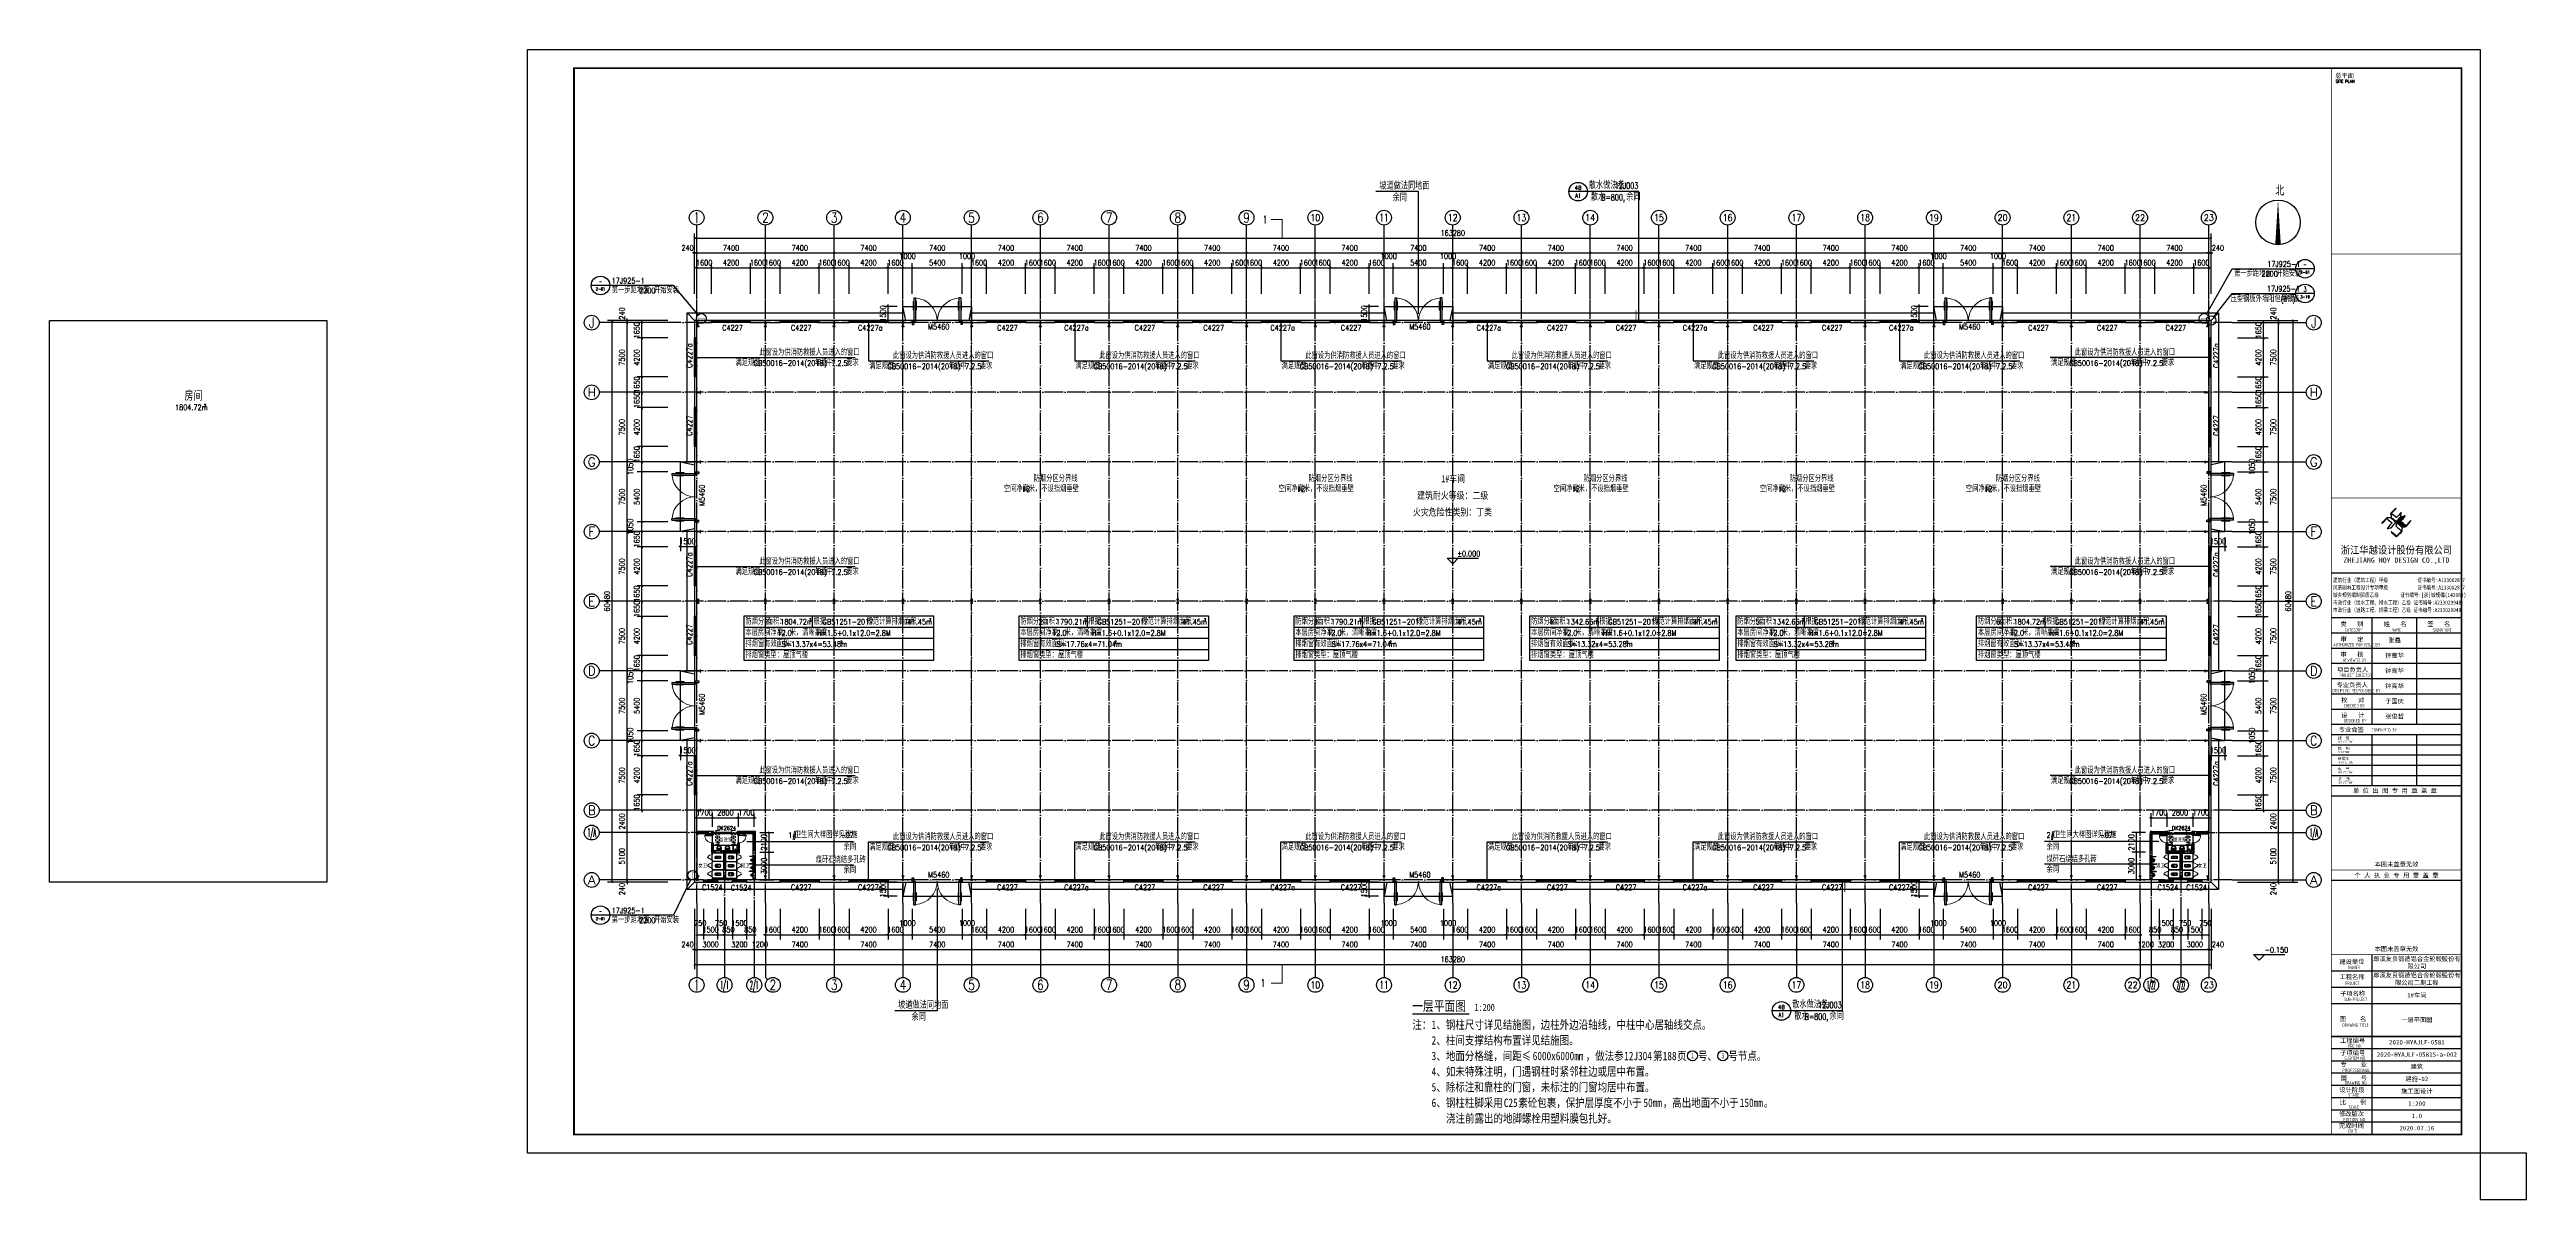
# Model space of a CAD drawing. Extents: x 13276711 to 13543385, y -848943 to -68012.
# Drawn here: x 13276711 to 13543385, y -324043 to -200243 of the extents above; entities that cross this region are included whole.
import ezdxf
from ezdxf.enums import TextEntityAlignment as Align

# ---------------------------------------------------------------- set-up
doc = ezdxf.new("R2010")
doc.units = 0
doc.header["$LTSCALE"] = 1000
doc.header["$MEASUREMENT"] = 0
doc.linetypes.add('DASH', pattern=[0.35, 0.25, -0.1])
doc.linetypes.add('DOTE', pattern=[2.42, 2, -0.2, 0.02, -0.2])
for name, color, linetype in [('AXIS', 3, 'Continuous'), ('AXIS_TEXT', 7, 'Continuous'), ('COLUMN', 2, 'Continuous'), ('DIM_ELEV', 3, 'Continuous'), ('DIM_IDEN', 3, 'Continuous'), ('DIM_LEAD', 3, 'Continuous'), ('DIM_SYMB', 3, 'Continuous'), ('DOTE', 1, 'DOTE'), ('HYTK-GK', 7, 'Continuous'), ('LVTRY', 6, 'Continuous'), ('PUB_DIM', 3, 'Continuous'), ('PUB_HATCH', 8, 'Continuous'), ('PUB_TEXT', 7, 'Continuous'), ('PUB_TITLE', 4, 'Continuous'), ('PUB_WALL', 9, 'Continuous'), ('SPACE', 7, 'Continuous'), ('TK', 4, 'Continuous'), ('WALL', 9, 'Continuous'), ('WALL-PARAPET', 6, 'Continuous'), ('WINDOW', 4, 'Continuous'), ('WINDOW_TEXT', 7, 'Continuous')]:
    doc.layers.add(name, color=color, linetype=linetype)
doc.styles.add('-宋体', font='', dxfattribs={"width": 0.8})
doc.styles.add('_TCH_AXIS', font='COMPLEX', dxfattribs={"bigfont": 'GBCBIG'})
doc.styles.add('_TCH_DIM', font='SIMPLEX', dxfattribs={"bigfont": 'GBCBIG'})
doc.styles.add('_TCH_DIM_T3', font='SIMPLEX', dxfattribs={"width": 0.705882, "bigfont": 'GBCBIG'})
doc.styles.add('_TCH_LABEL', font='COMPLEX', dxfattribs={"bigfont": 'GBCBIG'})
doc.styles.add('_TCH_SPACE', font='SIMPLEX', dxfattribs={"bigfont": 'GBCBIG'})
doc.styles.add('_TCH_WINDOW', font='SIMPLEX', dxfattribs={"height": 3.5, "bigfont": 'GBCBIG'})
doc.styles.add('COMPLEX', font='COMPLEX')
doc.styles.add('HT', font='simhei.ttf', dxfattribs={"width": 0.8})
doc.styles.add('ROMANS', font='romans', dxfattribs={"width": 0.65, "height": 231.275})
doc.styles.add('TSSD_REIN', font='tssdeng.shx', dxfattribs={"width": 0.7, "bigfont": 'tssdchn.shx'})
doc.styles.add('YAYA', font='', dxfattribs={"width": 0.8, "height": 1})
doc.styles.add('图签宋体', font='', dxfattribs={"height": 300})
doc.styles.add('图签黑体', font='simhei.ttf', dxfattribs={"height": 550})
doc.styles.get('-宋体').set_extended_font_data('SimSun')
doc.styles.get('YAYA').set_extended_font_data('SimSun')
doc.styles.get('图签宋体').set_extended_font_data('NSimSun')
doc.dimstyles.new('_TCH_ARCH&&200', dxfattribs={"dimtxt": 595, "dimasz": 200, "dimexe": 500, "dimexo": 600, "dimgap": 252.5, "dimtad": 1, "dimdec": 0, "dimzin": 0, "dimdsep": 46, "dimtxsty": '_TCH_DIM_T3', "dimblk": 'ARCHTICK', "dimcen": 0.09, "dimclrt": 7, "dimazin": 2, "dimtfac": 1, "dimtdec": 0, "dimtix": 1, "dimtmove": 2, "dimatfit": 3, "dimfxl": 0, "dimtolj": 1, "dimtzin": 0, "dimarcsym": 0})

# ---------------------------------------------------------------- blocks, each defined once
blk = doc.blocks.new('A$C797E1D2B')
at = {"layer": 'COLUMN'}
h = blk.add_hatch(color=256, dxfattribs=at)
h.paths.add_polyline_path([(125, 400), (250, 400), (250, 388), (130, 388), (130, 200), (125, 200)])
h.paths.add_polyline_path([(0, 400), (125, 400), (125, 200), (120, 200), (120, 388), (0, 388)])
h.paths.add_polyline_path([(0, 12), (120, 12), (120, 200), (125, 200), (125, 0), (0, 0)])
h.paths.add_polyline_path([(125, 200), (130, 200), (130, 12), (250, 12), (250, 0), (125, 0)])
blk.add_lwpolyline([(250, 0), (250, 12), (130, 12), (130, 388), (250, 388), (250, 400), (0, 400), (0, 388), (120, 388), (120, 12), (0, 12), (0, 0)], close=True, dxfattribs=at)
blk = doc.blocks.new('A$C053D6479')
at = {"layer": 'PUB_TITLE'}
h = blk.add_hatch(color=256, dxfattribs=at)
h.dxf.hatch_style = 1
edge = h.paths.add_edge_path()
edge.add_spline(control_points=[(1026, 827), (1105, 920), (1188, 1008), (1266, 1102)], knot_values=[13, 13, 13, 13, 14, 14, 14, 14], degree=3, periodic=0)
edge.add_spline(control_points=[(1266, 1102), (1258, 1111), (1249, 1119), (1239, 1116)], knot_values=[12, 12, 12, 12, 13, 13, 13, 13], degree=3, periodic=0)
edge.add_spline(control_points=[(1239, 1116), (1210, 1107), (1179, 1092), (1144, 1077)], knot_values=[11, 11, 11, 11, 12, 12, 12, 12], degree=3, periodic=0)
edge.add_spline(control_points=[(1144, 1077), (1109, 1063), (1069, 1053), (1047, 1038)], knot_values=[10, 10, 10, 10, 11, 11, 11, 11], degree=3, periodic=0)
edge.add_spline(control_points=[(1047, 1038), (1028, 1026), (1007, 992), (991, 972)], knot_values=[9, 9, 9, 9, 10, 10, 10, 10], degree=3, periodic=0)
edge.add_spline(control_points=[(991, 972), (942, 913), (899, 868), (849, 810)], knot_values=[8, 8, 8, 8, 9, 9, 9, 9], degree=3, periodic=0)
edge.add_spline(control_points=[(849, 810), (842, 801), (822, 776), (822, 775)], knot_values=[7, 7, 7, 7, 8, 8, 8, 8], degree=3, periodic=0)
edge.add_spline(control_points=[(822, 775), (823, 771), (848, 752), (859, 744)], knot_values=[6, 6, 6, 6, 7, 7, 7, 7], degree=3, periodic=0)
edge.add_spline(control_points=[(859, 744), (949, 670), (1035, 592), (1122, 521)], knot_values=[5, 5, 5, 5, 6, 6, 6, 6], degree=3, periodic=0)
edge.add_spline(control_points=[(1122, 521), (1153, 527), (1185, 530), (1217, 533)], knot_values=[4, 4, 4, 4, 5, 5, 5, 5], degree=3, periodic=0)
edge.add_spline(control_points=[(1217, 533), (1246, 535), (1293, 532), (1316, 542)], knot_values=[3, 3, 3, 3, 4, 4, 4, 4], degree=3, periodic=0)
edge.add_spline(control_points=[(1316, 542), (1327, 547), (1338, 565), (1349, 579)], knot_values=[2, 2, 2, 2, 3, 3, 3, 3], degree=3, periodic=0)
edge.add_spline(control_points=[(1349, 579), (1423, 670), (1507, 759), (1572, 848)], knot_values=[1, 1, 1, 1, 2, 2, 2, 2], degree=3, periodic=0)
edge.add_spline(control_points=[(1572, 848), (1564, 852), (1561, 861), (1551, 862)], knot_values=[0, 0, 0, 0, 1, 1, 1, 1], degree=3, periodic=0)
edge.add_spline(control_points=[(1551, 862), (1469, 769), (1393, 671), (1310, 579)], knot_values=[15, 15, 15, 15, 16, 16, 16, 16], degree=3, periodic=0)
edge.add_spline(control_points=[(1310, 579), (1216, 662), (1118, 742), (1026, 827)], knot_values=[14, 14, 14, 14, 15, 15, 15, 15], degree=3, periodic=0)
at = {"layer": 'TK'}
for points, knots in [([(1031, 1298), (1066, 1286), (1054, 1262), (1045, 1224), (1036, 1188), (1031, 1158), (1024, 1121), (1020, 1104), (1017, 1085), (1012, 1071), (1004, 1052), (976, 1026), (956, 1003), (906, 946), (866, 899), (814, 839), (806, 829), (789, 806), (787, 806), (777, 804), (728, 856), (719, 864), (651, 922), (580, 978), (514, 1036), (509, 1106), (488, 1176), (479, 1247), (570, 1343), (663, 1436), (758, 1526), (764, 1523), (768, 1518), (774, 1515), (693, 1422), (599, 1343), (520, 1249), (607, 1171), (698, 1096), (789, 1021), (874, 1109), (950, 1206), (1031, 1298)], [0, 0, 0, 0, 1, 1, 1, 2, 2, 2, 3, 3, 3, 4, 4, 4, 5, 5, 5, 6, 6, 6, 7, 7, 7, 8, 8, 8, 9, 9, 9, 10, 10, 10, 11, 11, 11, 12, 12, 12, 13, 13, 13, 14, 14, 14, 14]), ([(555, 949), (624, 891), (699, 833), (760, 773), (689, 691), (614, 604), (539, 517), (529, 505), (516, 487), (506, 482), (492, 475), (469, 472), (452, 467), (416, 456), (383, 448), (342, 438), (323, 433), (297, 422), (293, 440), (291, 452), (313, 470), (322, 480), (400, 566), (477, 652), (553, 736), (460, 815), (366, 894), (270, 970), (183, 883), (101, 791), (16, 703), (-18, 714), (9, 735), (28, 755), (103, 838), (192, 930), (266, 1005), (319, 1009), (387, 1005), (442, 1007), (456, 1008), (472, 1011), (485, 1007), (507, 1000), (534, 967), (555, 949)], [0, 0, 0, 0, 1, 1, 1, 2, 2, 2, 3, 3, 3, 4, 4, 4, 5, 5, 5, 6, 6, 6, 7, 7, 7, 8, 8, 8, 9, 9, 9, 10, 10, 10, 11, 11, 11, 12, 12, 12, 13, 13, 13, 14, 14, 14, 15, 15, 15, 15]), ([(1097, 490), (1100, 425), (1106, 361), (1107, 294), (1018, 207), (925, 121), (830, 33), (818, 21), (800, 0), (787, 0), (768, -1), (725, 49), (712, 60), (662, 103), (616, 143), (568, 186), (545, 207), (518, 224), (499, 250), (501, 259), (511, 261), (516, 267), (609, 192), (696, 111), (785, 33), (883, 118), (977, 208), (1070, 298), (992, 373), (892, 456), (803, 534), (791, 544), (768, 561), (766, 569), (761, 588), (776, 634), (780, 655), (785, 690), (788, 721), (795, 746), (897, 661), (998, 576), (1097, 490)], [0, 0, 0, 0, 1, 1, 1, 2, 2, 2, 3, 3, 3, 4, 4, 4, 5, 5, 5, 6, 6, 6, 7, 7, 7, 8, 8, 8, 9, 9, 9, 10, 10, 10, 11, 11, 11, 12, 12, 12, 13, 13, 13, 14, 14, 14, 14]), ([(1551, 862), (1561, 861), (1564, 852), (1572, 848), (1507, 759), (1423, 670), (1349, 579), (1338, 565), (1327, 547), (1316, 542), (1293, 532), (1246, 535), (1217, 533), (1185, 530), (1153, 527), (1122, 521), (1035, 592), (949, 670), (859, 744), (848, 752), (823, 771), (822, 775), (822, 776), (842, 801), (849, 810), (899, 868), (942, 913), (991, 972), (1007, 992), (1028, 1026), (1047, 1038), (1069, 1053), (1109, 1063), (1144, 1077), (1179, 1092), (1210, 1107), (1239, 1116), (1249, 1119), (1258, 1111), (1266, 1102), (1188, 1008), (1105, 920), (1026, 827), (1118, 742), (1216, 662), (1310, 579), (1393, 671), (1469, 769), (1551, 862)], [0, 0, 0, 0, 1, 1, 1, 2, 2, 2, 3, 3, 3, 4, 4, 4, 5, 5, 5, 6, 6, 6, 7, 7, 7, 8, 8, 8, 9, 9, 9, 10, 10, 10, 11, 11, 11, 12, 12, 12, 13, 13, 13, 14, 14, 14, 15, 15, 15, 16, 16, 16, 16])]:
    blk.add_open_spline(points, degree=3, knots=knots, dxfattribs=at)
blk = doc.blocks.new('GeYuanFrame_27736213', base_point=(20.1, 4.5))
at = {"layer": 'PUB_TITLE'}
for points in [[(1013.1, 235.3), (1013.1, 292.7)], [(1037.1, 235.3), (1037.1, 292.7)], [(1013.1, 202.3), (1013.1, 229.8)], [(1037.1, 202.3), (1037.1, 229.8)], [(1013.1, 14.5), (1013.1, 111.3)]]:
    blk.add_lwpolyline(points, dxfattribs=at)
at = {"layer": 'TK'}
for p, q in [((991.1, 316.9), (1061.1, 316.9)), ((991.1, 284.5), (1061.1, 284.5)), ((991.1, 276.3), (1061.1, 276.3)), ((991.1, 268.1), (1061.1, 268.1)), ((991.1, 259.9), (1061.1, 259.9)), ((991.1, 251.7), (1061.1, 251.7)), ((991.1, 243.5), (1061.1, 243.5)), ((991.1, 235.3), (1061.1, 235.3)), ((991.1, 235.3), (1061.1, 235.3)), ((991.1, 102.5), (1061.1, 102.5)), ((991.1, 93.7), (1061.1, 93.7)), ((991.1, 84.9), (1013.1, 84.9)), ((991.1, 84.9), (1061.1, 84.9)), ((991.1, 67.4), (1061.1, 67.4)), ((991.1, 67.3), (1061.1, 67.3)), ((991.1, 60.8), (1061.1, 60.8)), ((991.1, 54.2), (1061.1, 54.2)), ((991.1, 47.6), (1061.1, 47.6)), ((991.1, 41), (1061.1, 41)), ((991.1, 34.4), (1061.1, 34.4)), ((991.1, 27.8), (1061.1, 27.8)), ((991.1, 21.2), (1061.1, 21.2)), ((991.1, 14.5), (1061.1, 14.5))]:
    blk.add_line(p, q, dxfattribs=at)
blk.add_lwpolyline([(20.1, 4.5), (20.1, 598.5), (1071.1, 598.5), (1071.1, 4.5)], close=True, dxfattribs=at)
at = {"layer": 'TK', "const_width": 1}
blk.add_lwpolyline([(45.1, 588.5), (1061.1, 588.5), (1061.1, 14.5), (45.1, 14.5)], close=True, dxfattribs=at)
at = {"layer": 'TK'}
for points, const_width in [([(991.1, 588.5), (991.1, 14.5)], 0.4), ([(991.1, 488.5), (1061.1, 488.5)], 0.35), ([(991.1, 357.1), (1061.1, 357.1)], 0.35), ([(991.1, 292.7), (1061.1, 292.7)], 0.35), ([(991.1, 292.7), (1061.1, 292.7)], 0.35), ([(991.1, 235.3), (1061.1, 235.3)], 0.35), ([(991.1, 202.3), (1061.1, 202.3)], 0.35), ([(991.1, 156.8), (1061.1, 156.8)], 0.35), ([(991.1, 111.3), (1061.1, 111.3)], 0.35), ([(991.1, 67.4), (1061.1, 67.4)], 0.35)]:
    blk.add_lwpolyline(points, dxfattribs=dict(at, const_width=const_width))
for points in [[(991.1, 292.7), (1061.1, 292.7)], [(991.1, 235.3), (1061.1, 235.3)], [(991.1, 229.8), (1061.1, 229.8)], [(991.1, 224.3), (1061.1, 224.3)], [(991.1, 218.8), (1061.1, 218.8)], [(991.1, 213.3), (1061.1, 213.3)], [(991.1, 207.8), (1061.1, 207.8)], [(991.1, 202.3), (1061.1, 202.3)], [(991.1, 196.8), (1061.1, 196.8)], [(991.1, 151.3), (1061.1, 151.3)]]:
    blk.add_lwpolyline(points, dxfattribs=at)
at = {"layer": 'PUB_TITLE', "xscale": 0.01000000000021828, "yscale": 0.01000000000021828, "zscale": 0.01}
blk.add_blockref('A$C053D6479', (1018.2, 336.3), dxfattribs=at)
at = {"layer": 'TK', "style": '图签宋体'}
for s, height, p in [('总平面', 2.4, (993.2, 583.3)), ('类   别', 2.4, (996, 288.1)), ('审   定', 2.4, (996, 279.9)), ('姓   名', 2.4, (1019.2, 288.1)), ('签   名', 2.4, (1042.7, 288.1)), ('审   核', 2.4, (996, 271.7)), ('专业负责人', 2.4, (993.9, 255.3)), ('项目负责人', 2.4, (994.1, 263.5)), ('校   对', 2.4, (996.4, 247.1)), ('设   计', 2.4, (996.4, 238.9)), ('建  筑', 1.44, (994.6, 227.1)), ('专业会签', 2.4, (995.1, 231.2)), ('结  构', 1.44, (994.6, 221.6)), ('给排水', 1.44, (994.6, 216.1)), ('暖  通', 1.44, (994.6, 205.1)), ('电  气', 1.44, (994.6, 210.6)), ('单 位 出 图 专 用 章 盖 章', 2.4, (1002.7, 198.4)), ('本图未盖章无效', 2.4, (1014.4, 158.7)), ('个 人 执 业 专 用 章 盖 章', 2.4, (1003.5, 152.8)), ('建设单位', 2.4, (995.4, 106.3)), ('本图未盖章无效', 2.4, (1014.4, 113.2)), ('工程名称', 2.4, (995.5, 98.1)), ('子项名称', 2.4, (995.8, 89.1)), ('图    名', 2.4, (995.6, 75.5)), ('工程编号', 2.4, (995.8, 63.8)), ('子项编号', 2.4, (995.8, 57.2)), ('专    业', 2.4, (996, 50.9)), ('设计阶段', 2.4, (995.4, 37.3)), ('图    号', 2.4, (996, 43.8)), ('修改版次', 2.4, (995.2, 24.4)), ('比    例', 2.4, (995.6, 30.6)), ('完成时间', 2.4, (995.1, 18))]:
    blk.add_text(s, height=height, dxfattribs=at).set_placement(p)
at = {"layer": 'TK'}
for s, height, style, width, p in [('SITE PLAN', 1.7, 'ROMANS', 0.76, (993.4, 580.5)), ('建筑行业（建筑工程）甲级           证书编号:A133002877', 2.2, '-宋体', 0.8, (992, 311.8)), ('风景园林工程设计专项甲级           证书编号:A133002877', 2.2, '-宋体', 0.8, (992, 307.8)), ('城乡规划编制资质乙级        证书编号:[浙]城规编(142069)', 2.2, '-宋体', 0.8, (992, 303.8)), ('市政行业（给水工程、排水工程）乙级 证书编号:A233029948', 2.2, '-宋体', 0.8, (992, 299.7)), ('市政行业（道路工程、桥梁工程）乙级 证书编号:A233029948', 2.2, '-宋体', 0.8, (992, 295.7)), ('CATEGORY', 1.8, 'TSSD_REIN', 0.7, (998.3, 285.2)), ('NAME', 1.8, 'TSSD_REIN', 0.7, (1023.5, 285.2)), ('SIGNATURE', 1.8, 'TSSD_REIN', 0.7, (1045.7, 285.2)), ('AUTHORIZED FOR ISSUE BY', 1.8, 'TSSD_REIN', 0.7, (992.1, 277.2)), ('REVIEWED BY', 1.8, 'TSSD_REIN', 0.7, (997.4, 268.9)), ('DISCIPLINE RESPONSIBLE BY', 1.8, 'TSSD_REIN', 0.7, (991.6, 252.5)), ('PROJECT DIRECTOR', 1.8, 'TSSD_REIN', 0.7, (995.5, 260.7)), ('CHECKED BY', 1.8, 'TSSD_REIN', 0.7, (997.8, 244.4)), ('DESIGNED BY', 1.8, 'TSSD_REIN', 0.7, (997.8, 236.3)), ('CONFIRMED BY', 1.8, 'TSSD_REIN', 0.7, (1012.9, 231.4)), ('ARCHITECTURE', 1.08, 'TSSD_REIN', 0.7, (994.7, 225.3)), ('STRUCTURE', 1.08, 'TSSD_REIN', 0.7, (994.7, 219.8)), ('ARCHITECTURE', 1.08, 'TSSD_REIN', 0.7, (994.7, 214.3)), ('ARCHITECTURE', 1.08, 'TSSD_REIN', 0.7, (994.7, 208.8)), ('ARCHITECTURE', 1.08, 'TSSD_REIN', 0.7, (994.7, 203.3)), ('PROJECT', 1.8, 'TSSD_REIN', 0.7, (998.5, 95)), ('OWNER', 1.8, 'TSSD_REIN', 0.7, (1000, 103.5)), ('SUB-PROJECT', 1.8, 'TSSD_REIN', 0.7, (997.9, 86.3)), ('DRAWING TITLE', 1.8, 'TSSD_REIN', 0.7, (997, 72.5)), ('SUBITEM NO.', 1.8, 'TSSD_REIN', 0.7, (998.1, 54.6)), ('PRO N0.', 1.8, 'TSSD_REIN', 0.7, (1000, 61.2)), ('PROFESSIONAL', 1.8, 'TSSD_REIN', 0.8, (996.9, 48.1)), ('DRAWING NO.', 1.8, 'TSSD_REIN', 0.7, (998.2, 41.4)), ('STAGE', 1.8, 'TSSD_REIN', 0.7, (1000.1, 35)), ('SCALE', 1.8, 'TSSD_REIN', 0.7, (1000.4, 28.4)), ('EDITION NO.', 1.8, 'TSSD_REIN', 0.8, (997.5, 21.6)), ('DATE', 1.8, 'TSSD_REIN', 0.7, (1000.3, 15.5))]:
    blk.add_text(s, height=height, dxfattribs=dict(at, style=style, width=width)).set_placement(p)
for s, height, style, width, p in [('浙江华越设计股份有限公司', 3.96, 'HT', 0.9, (1026.1, 329.2)), ('ZHEJIANG HOY DESIGN CO.,LTD', 2.8, '图签黑体', 1.11, (1026.1, 323.3))]:
    blk.add_text(s, height=height, dxfattribs=dict(at, style=style, width=width)).set_placement(p, align=Align.MIDDLE)
at = {"layer": 'TK', "char_height": 2.4, "attachment_point": 5, "style": '图签宋体'}
for s, insert, width in [('张矗', (1025.1, 280.4), 24), ('钟高华', (1025.1, 272.2), 24), ('钟高华', (1025.1, 264), 24), ('钟高华', (1025.1, 255.8), 24), ('于国庆', (1025.1, 247.6), 24), ('张俊哲', (1025.1, 239.4), 24), ('郎溪友良锻造铝合金轮毂股份有限公司', (1037.1, 106.9), 48), ('郎溪友良锻造铝合金轮毂股份有限公司二期工程', (1037.1, 98.1), 48), ('1#车间', (1037.1, 89.3), 48), ('一层平面图', (1037.1, 76.1), 48), ('2020-HYAJLF-0581S-a-002', (1037.1, 57.5), 48), ('2020-HYAJLF-0581', (1037.1, 64.1), 48), ('建施-02', (1037.1, 44.3), 48), ('建筑', (1037.1, 50.9), 48), ('施工图设计', (1037.1, 37.7), 48), ('1:200', (1037.1, 31.1), 48), ('2020.07.16', (1037.1, 17.9), 48), ('1.0', (1037.1, 24.5), 48)]:
    blk.add_mtext(s, dxfattribs=dict(at, insert=insert, width=width))
blk = doc.blocks.new('$DorLib2D$00000011')
for p, q in [((-0.5, 0.004), (-0.433, 0.004)), ((-0.5, 0.004), (-0.5, -0.062)), ((-0.483, 0.396), (-0.467, 0.396)), ((-0.483, 0.235), (-0.467, 0.235)), ((-0.467, 0.471), (-0.467, -0.062)), ((-0.467, 0.471), (-0.433, 0.471)), ((-0.433, 0.471), (-0.433, 0.004)), ((-0.417, 0.396), (-0.433, 0.396)), ((-0.417, 0.235), (-0.433, 0.235)), ((0.417, 0.396), (0.433, 0.396)), ((0.417, 0.235), (0.433, 0.235)), ((0.433, 0.471), (0.433, 0.004)), ((0.467, 0.471), (0.433, 0.471)), ((0.5, 0.004), (0.433, 0.004)), ((0.467, 0.471), (0.467, -0.062)), ((0.483, 0.396), (0.467, 0.396)), ((0.483, 0.235), (0.467, 0.235)), ((0.5, 0.004), (0.5, -0.062)), ((-0.5, -0.062), (-0.467, -0.062)), ((0.5, -0.062), (0.467, -0.062))]:
    blk.add_line(p, q)
at = {"lineweight": 13}
for p, q in [((-0.483, 0.396), (-0.483, 0.235)), ((-0.417, 0.396), (-0.417, 0.235)), ((0.417, 0.396), (0.417, 0.235)), ((0.483, 0.396), (0.483, 0.235))]:
    blk.add_line(p, q, dxfattribs=at)
for centre, start, end in [((-0.467, 0.004), 0, 85.904), ((0.467, 0.004), 94.096, 180)]:
    blk.add_arc(centre, 0.467, start, end, dxfattribs=at)
blk = doc.blocks.new('$TCHSYS$WIN2D')
for p, q in [((-0.5, 0.5), (0.5, 0.5)), ((-0.5, 0.5), (-0.5, -0.5)), ((0.5, 0.167), (-0.5, 0.167)), ((0.5, 0.5), (0.5, -0.5)), ((0.5, -0.167), (-0.5, -0.167)), ((-0.5, -0.5), (0.5, -0.5))]:
    blk.add_line(p, q)
blk = doc.blocks.new('_AXISO')
blk.add_circle((0, 0), 0.5)
at = {"layer": 'AXIS_TEXT', "style": 'COMPLEX', "width": 1.041667}
blk.add_attdef('A', text='', height=0.56, dxfattribs=at).set_placement((-0.25, -0.28), (0.25, -0.28), align=Align.FIT)
blk = doc.blocks.new('_ArchTick')
at = {"color": 0, "linetype": 'ByBlock', "const_width": 0.4}
blk.add_lwpolyline([(-0.5, -0.5), (0.5, 0.5)], dxfattribs=at)
blk = doc.blocks.new('*D56')
at = {"layer": 'AXIS', "color": 0, "lineweight": -2}
for p, q in [((13346145, -292743), (13346145, -299243)), ((13509425, -292743), (13509425, -299243)), ((13346145, -298743), (13509425, -298743))]:
    blk.add_line(p, q, dxfattribs=at)
at = {"layer": 'Defpoints', "color": 0}
for p in [(13346145, -292143), (13509425, -292143), (13509425, -298743)]:
    blk.add_point(p, dxfattribs=at)
at = {"layer": 'AXIS', "color": 0, "lineweight": -2, "xscale": 200, "yscale": 200, "zscale": 200, "rotation": 180}
blk.add_blockref('_ArchTick', (13346145, -298743), dxfattribs=at)
at = {"layer": 'AXIS', "color": 0, "lineweight": -2, "xscale": 200, "yscale": 200, "zscale": 200}
blk.add_blockref('_ArchTick', (13509425, -298743), dxfattribs=at)
at = {"layer": 'AXIS', "color": 7, "insert": (13427785, -298193), "char_height": 595, "attachment_point": 5, "style": '_TCH_DIM_T3'}
blk.add_mtext('\\A1;163280', dxfattribs=at)
blk = doc.blocks.new('*D57')
at = {"layer": 'AXIS', "color": 0, "lineweight": -2}
for p, q in [((13346145, -292743), (13346145, -297643)), ((13346385, -292743), (13346385, -297643)), ((13346145, -297143), (13345945, -297143)), ((13346145, -297143), (13346385, -297143)), ((13346385, -297143), (13346585, -297143))]:
    blk.add_line(p, q, dxfattribs=at)
at = {"layer": 'Defpoints', "color": 0}
for p in [(13346145, -292143), (13346385, -292143), (13346385, -297143)]:
    blk.add_point(p, dxfattribs=at)
at = {"layer": 'AXIS', "color": 0, "lineweight": -2, "xscale": 200, "yscale": 200, "zscale": 200}
blk.add_blockref('_ArchTick', (13346145, -297143), dxfattribs=at)
at = {"layer": 'AXIS', "color": 0, "lineweight": -2, "xscale": 200, "yscale": 200, "zscale": 200, "rotation": 180}
blk.add_blockref('_ArchTick', (13346385, -297143), dxfattribs=at)
at = {"layer": 'AXIS', "color": 7, "insert": (13345405, -296593), "char_height": 595, "attachment_point": 5, "style": '_TCH_DIM_T3'}
blk.add_mtext('\\A1;240', dxfattribs=at)
blk = doc.blocks.new('*D58')
at = {"layer": 'AXIS', "color": 0, "lineweight": -2}
for p, q in [((13346385, -292743), (13346385, -297643)), ((13349385, -292743), (13349385, -297643)), ((13346385, -297143), (13349385, -297143))]:
    blk.add_line(p, q, dxfattribs=at)
at = {"layer": 'Defpoints', "color": 0}
for p in [(13346385, -292143), (13349385, -292143), (13349385, -297143)]:
    blk.add_point(p, dxfattribs=at)
at = {"layer": 'AXIS', "color": 0, "lineweight": -2, "xscale": 200, "yscale": 200, "zscale": 200, "rotation": 180}
blk.add_blockref('_ArchTick', (13346385, -297143), dxfattribs=at)
at = {"layer": 'AXIS', "color": 0, "lineweight": -2, "xscale": 200, "yscale": 200, "zscale": 200}
blk.add_blockref('_ArchTick', (13349385, -297143), dxfattribs=at)
at = {"layer": 'AXIS', "color": 7, "insert": (13347885, -296593), "char_height": 595, "attachment_point": 5, "style": '_TCH_DIM_T3'}
blk.add_mtext('\\A1;3000', dxfattribs=at)
blk = doc.blocks.new('*D59')
at = {"layer": 'AXIS', "color": 0, "lineweight": -2}
for p, q in [((13349385, -292743), (13349385, -297643)), ((13352585, -292743), (13352585, -297643)), ((13349385, -297143), (13352585, -297143))]:
    blk.add_line(p, q, dxfattribs=at)
at = {"layer": 'Defpoints', "color": 0}
for p in [(13349385, -292143), (13352585, -292143), (13352585, -297143)]:
    blk.add_point(p, dxfattribs=at)
at = {"layer": 'AXIS', "color": 0, "lineweight": -2, "xscale": 200, "yscale": 200, "zscale": 200, "rotation": 180}
blk.add_blockref('_ArchTick', (13349385, -297143), dxfattribs=at)
at = {"layer": 'AXIS', "color": 0, "lineweight": -2, "xscale": 200, "yscale": 200, "zscale": 200}
blk.add_blockref('_ArchTick', (13352585, -297143), dxfattribs=at)
at = {"layer": 'AXIS', "color": 7, "insert": (13350985, -296593), "char_height": 595, "attachment_point": 5, "style": '_TCH_DIM_T3'}
blk.add_mtext('\\A1;3200', dxfattribs=at)
blk = doc.blocks.new('*D60')
at = {"layer": 'AXIS', "color": 0, "lineweight": -2}
for p, q in [((13352585, -292743), (13352585, -297643)), ((13353785, -292743), (13353785, -297643)), ((13352585, -297143), (13352385, -297143)), ((13352585, -297143), (13353785, -297143)), ((13353785, -297143), (13353985, -297143))]:
    blk.add_line(p, q, dxfattribs=at)
at = {"layer": 'Defpoints', "color": 0}
for p in [(13352585, -292143), (13353785, -292143), (13353785, -297143)]:
    blk.add_point(p, dxfattribs=at)
at = {"layer": 'AXIS', "color": 0, "lineweight": -2, "xscale": 200, "yscale": 200, "zscale": 200}
blk.add_blockref('_ArchTick', (13352585, -297143), dxfattribs=at)
at = {"layer": 'AXIS', "color": 0, "lineweight": -2, "xscale": 200, "yscale": 200, "zscale": 200, "rotation": 180}
blk.add_blockref('_ArchTick', (13353785, -297143), dxfattribs=at)
at = {"layer": 'AXIS', "color": 7, "insert": (13353185, -296593), "char_height": 595, "attachment_point": 5, "style": '_TCH_DIM_T3'}
blk.add_mtext('\\A1;1200', dxfattribs=at)
blk = doc.blocks.new('*D61')
at = {"layer": 'AXIS', "color": 0, "lineweight": -2}
for p, q in [((13353785, -292743), (13353785, -297643)), ((13361185, -292743), (13361185, -297643)), ((13353785, -297143), (13361185, -297143))]:
    blk.add_line(p, q, dxfattribs=at)
at = {"layer": 'Defpoints', "color": 0}
for p in [(13353785, -292143), (13361185, -292143), (13361185, -297143)]:
    blk.add_point(p, dxfattribs=at)
at = {"layer": 'AXIS', "color": 0, "lineweight": -2, "xscale": 200, "yscale": 200, "zscale": 200, "rotation": 180}
blk.add_blockref('_ArchTick', (13353785, -297143), dxfattribs=at)
at = {"layer": 'AXIS', "color": 0, "lineweight": -2, "xscale": 200, "yscale": 200, "zscale": 200}
blk.add_blockref('_ArchTick', (13361185, -297143), dxfattribs=at)
at = {"layer": 'AXIS', "color": 7, "insert": (13357485, -296593), "char_height": 595, "attachment_point": 5, "style": '_TCH_DIM_T3'}
blk.add_mtext('\\A1;7400', dxfattribs=at)
blk = doc.blocks.new('*D62')
at = {"layer": 'AXIS', "color": 0, "lineweight": -2}
for p, q in [((13361185, -292743), (13361185, -297643)), ((13368585, -292743), (13368585, -297643)), ((13361185, -297143), (13368585, -297143))]:
    blk.add_line(p, q, dxfattribs=at)
at = {"layer": 'Defpoints', "color": 0}
for p in [(13361185, -292143), (13368585, -292143), (13368585, -297143)]:
    blk.add_point(p, dxfattribs=at)
at = {"layer": 'AXIS', "color": 0, "lineweight": -2, "xscale": 200, "yscale": 200, "zscale": 200, "rotation": 180}
blk.add_blockref('_ArchTick', (13361185, -297143), dxfattribs=at)
at = {"layer": 'AXIS', "color": 0, "lineweight": -2, "xscale": 200, "yscale": 200, "zscale": 200}
blk.add_blockref('_ArchTick', (13368585, -297143), dxfattribs=at)
at = {"layer": 'AXIS', "color": 7, "insert": (13364885, -296593), "char_height": 595, "attachment_point": 5, "style": '_TCH_DIM_T3'}
blk.add_mtext('\\A1;7400', dxfattribs=at)
blk = doc.blocks.new('*D63')
at = {"layer": 'AXIS', "color": 0, "lineweight": -2}
for p, q in [((13368585, -292743), (13368585, -297643)), ((13375985, -292743), (13375985, -297643)), ((13368585, -297143), (13375985, -297143))]:
    blk.add_line(p, q, dxfattribs=at)
at = {"layer": 'Defpoints', "color": 0}
for p in [(13368585, -292143), (13375985, -292143), (13375985, -297143)]:
    blk.add_point(p, dxfattribs=at)
at = {"layer": 'AXIS', "color": 0, "lineweight": -2, "xscale": 200, "yscale": 200, "zscale": 200, "rotation": 180}
blk.add_blockref('_ArchTick', (13368585, -297143), dxfattribs=at)
at = {"layer": 'AXIS', "color": 0, "lineweight": -2, "xscale": 200, "yscale": 200, "zscale": 200}
blk.add_blockref('_ArchTick', (13375985, -297143), dxfattribs=at)
at = {"layer": 'AXIS', "color": 7, "insert": (13372285, -296593), "char_height": 595, "attachment_point": 5, "style": '_TCH_DIM_T3'}
blk.add_mtext('\\A1;7400', dxfattribs=at)
blk = doc.blocks.new('*D64')
at = {"layer": 'AXIS', "color": 0, "lineweight": -2}
for p, q in [((13375985, -292743), (13375985, -297643)), ((13383385, -292743), (13383385, -297643)), ((13375985, -297143), (13383385, -297143))]:
    blk.add_line(p, q, dxfattribs=at)
at = {"layer": 'Defpoints', "color": 0}
for p in [(13375985, -292143), (13383385, -292143), (13383385, -297143)]:
    blk.add_point(p, dxfattribs=at)
at = {"layer": 'AXIS', "color": 0, "lineweight": -2, "xscale": 200, "yscale": 200, "zscale": 200, "rotation": 180}
blk.add_blockref('_ArchTick', (13375985, -297143), dxfattribs=at)
at = {"layer": 'AXIS', "color": 0, "lineweight": -2, "xscale": 200, "yscale": 200, "zscale": 200}
blk.add_blockref('_ArchTick', (13383385, -297143), dxfattribs=at)
at = {"layer": 'AXIS', "color": 7, "insert": (13379685, -296593), "char_height": 595, "attachment_point": 5, "style": '_TCH_DIM_T3'}
blk.add_mtext('\\A1;7400', dxfattribs=at)
blk = doc.blocks.new('*D65')
at = {"layer": 'AXIS', "color": 0, "lineweight": -2}
for p, q in [((13383385, -292743), (13383385, -297643)), ((13390785, -292743), (13390785, -297643)), ((13383385, -297143), (13390785, -297143))]:
    blk.add_line(p, q, dxfattribs=at)
at = {"layer": 'Defpoints', "color": 0}
for p in [(13383385, -292143), (13390785, -292143), (13390785, -297143)]:
    blk.add_point(p, dxfattribs=at)
at = {"layer": 'AXIS', "color": 0, "lineweight": -2, "xscale": 200, "yscale": 200, "zscale": 200, "rotation": 180}
blk.add_blockref('_ArchTick', (13383385, -297143), dxfattribs=at)
at = {"layer": 'AXIS', "color": 0, "lineweight": -2, "xscale": 200, "yscale": 200, "zscale": 200}
blk.add_blockref('_ArchTick', (13390785, -297143), dxfattribs=at)
at = {"layer": 'AXIS', "color": 7, "insert": (13387085, -296593), "char_height": 595, "attachment_point": 5, "style": '_TCH_DIM_T3'}
blk.add_mtext('\\A1;7400', dxfattribs=at)
blk = doc.blocks.new('*D66')
at = {"layer": 'AXIS', "color": 0, "lineweight": -2}
for p, q in [((13390785, -292743), (13390785, -297643)), ((13398185, -292743), (13398185, -297643)), ((13390785, -297143), (13398185, -297143))]:
    blk.add_line(p, q, dxfattribs=at)
at = {"layer": 'Defpoints', "color": 0}
for p in [(13390785, -292143), (13398185, -292143), (13398185, -297143)]:
    blk.add_point(p, dxfattribs=at)
at = {"layer": 'AXIS', "color": 0, "lineweight": -2, "xscale": 200, "yscale": 200, "zscale": 200, "rotation": 180}
blk.add_blockref('_ArchTick', (13390785, -297143), dxfattribs=at)
at = {"layer": 'AXIS', "color": 0, "lineweight": -2, "xscale": 200, "yscale": 200, "zscale": 200}
blk.add_blockref('_ArchTick', (13398185, -297143), dxfattribs=at)
at = {"layer": 'AXIS', "color": 7, "insert": (13394485, -296593), "char_height": 595, "attachment_point": 5, "style": '_TCH_DIM_T3'}
blk.add_mtext('\\A1;7400', dxfattribs=at)
blk = doc.blocks.new('*D67')
at = {"layer": 'AXIS', "color": 0, "lineweight": -2}
for p, q in [((13398185, -292743), (13398185, -297643)), ((13405585, -292743), (13405585, -297643)), ((13398185, -297143), (13405585, -297143))]:
    blk.add_line(p, q, dxfattribs=at)
at = {"layer": 'Defpoints', "color": 0}
for p in [(13398185, -292143), (13405585, -292143), (13405585, -297143)]:
    blk.add_point(p, dxfattribs=at)
at = {"layer": 'AXIS', "color": 0, "lineweight": -2, "xscale": 200, "yscale": 200, "zscale": 200, "rotation": 180}
blk.add_blockref('_ArchTick', (13398185, -297143), dxfattribs=at)
at = {"layer": 'AXIS', "color": 0, "lineweight": -2, "xscale": 200, "yscale": 200, "zscale": 200}
blk.add_blockref('_ArchTick', (13405585, -297143), dxfattribs=at)
at = {"layer": 'AXIS', "color": 7, "insert": (13401885, -296593), "char_height": 595, "attachment_point": 5, "style": '_TCH_DIM_T3'}
blk.add_mtext('\\A1;7400', dxfattribs=at)
blk = doc.blocks.new('*D68')
at = {"layer": 'AXIS', "color": 0, "lineweight": -2}
for p, q in [((13405585, -292743), (13405585, -297643)), ((13412985, -292743), (13412985, -297643)), ((13405585, -297143), (13412985, -297143))]:
    blk.add_line(p, q, dxfattribs=at)
at = {"layer": 'Defpoints', "color": 0}
for p in [(13405585, -292143), (13412985, -292143), (13412985, -297143)]:
    blk.add_point(p, dxfattribs=at)
at = {"layer": 'AXIS', "color": 0, "lineweight": -2, "xscale": 200, "yscale": 200, "zscale": 200, "rotation": 180}
blk.add_blockref('_ArchTick', (13405585, -297143), dxfattribs=at)
at = {"layer": 'AXIS', "color": 0, "lineweight": -2, "xscale": 200, "yscale": 200, "zscale": 200}
blk.add_blockref('_ArchTick', (13412985, -297143), dxfattribs=at)
at = {"layer": 'AXIS', "color": 7, "insert": (13409285, -296593), "char_height": 595, "attachment_point": 5, "style": '_TCH_DIM_T3'}
blk.add_mtext('\\A1;7400', dxfattribs=at)
blk = doc.blocks.new('*D69')
at = {"layer": 'AXIS', "color": 0, "lineweight": -2}
for p, q in [((13412985, -292743), (13412985, -297643)), ((13420385, -292743), (13420385, -297643)), ((13412985, -297143), (13420385, -297143))]:
    blk.add_line(p, q, dxfattribs=at)
at = {"layer": 'Defpoints', "color": 0}
for p in [(13412985, -292143), (13420385, -292143), (13420385, -297143)]:
    blk.add_point(p, dxfattribs=at)
at = {"layer": 'AXIS', "color": 0, "lineweight": -2, "xscale": 200, "yscale": 200, "zscale": 200, "rotation": 180}
blk.add_blockref('_ArchTick', (13412985, -297143), dxfattribs=at)
at = {"layer": 'AXIS', "color": 0, "lineweight": -2, "xscale": 200, "yscale": 200, "zscale": 200}
blk.add_blockref('_ArchTick', (13420385, -297143), dxfattribs=at)
at = {"layer": 'AXIS', "color": 7, "insert": (13416685, -296593), "char_height": 595, "attachment_point": 5, "style": '_TCH_DIM_T3'}
blk.add_mtext('\\A1;7400', dxfattribs=at)
blk = doc.blocks.new('*D70')
at = {"layer": 'AXIS', "color": 0, "lineweight": -2}
for p, q in [((13420385, -292743), (13420385, -297643)), ((13427785, -292743), (13427785, -297643)), ((13420385, -297143), (13427785, -297143))]:
    blk.add_line(p, q, dxfattribs=at)
at = {"layer": 'Defpoints', "color": 0}
for p in [(13420385, -292143), (13427785, -292143), (13427785, -297143)]:
    blk.add_point(p, dxfattribs=at)
at = {"layer": 'AXIS', "color": 0, "lineweight": -2, "xscale": 200, "yscale": 200, "zscale": 200, "rotation": 180}
blk.add_blockref('_ArchTick', (13420385, -297143), dxfattribs=at)
at = {"layer": 'AXIS', "color": 0, "lineweight": -2, "xscale": 200, "yscale": 200, "zscale": 200}
blk.add_blockref('_ArchTick', (13427785, -297143), dxfattribs=at)
at = {"layer": 'AXIS', "color": 7, "insert": (13424085, -296593), "char_height": 595, "attachment_point": 5, "style": '_TCH_DIM_T3'}
blk.add_mtext('\\A1;7400', dxfattribs=at)
blk = doc.blocks.new('*D71')
at = {"layer": 'AXIS', "color": 0, "lineweight": -2}
for p, q in [((13427785, -292743), (13427785, -297643)), ((13435185, -292743), (13435185, -297643)), ((13427785, -297143), (13435185, -297143))]:
    blk.add_line(p, q, dxfattribs=at)
at = {"layer": 'Defpoints', "color": 0}
for p in [(13427785, -292143), (13435185, -292143), (13435185, -297143)]:
    blk.add_point(p, dxfattribs=at)
at = {"layer": 'AXIS', "color": 0, "lineweight": -2, "xscale": 200, "yscale": 200, "zscale": 200, "rotation": 180}
blk.add_blockref('_ArchTick', (13427785, -297143), dxfattribs=at)
at = {"layer": 'AXIS', "color": 0, "lineweight": -2, "xscale": 200, "yscale": 200, "zscale": 200}
blk.add_blockref('_ArchTick', (13435185, -297143), dxfattribs=at)
at = {"layer": 'AXIS', "color": 7, "insert": (13431485, -296593), "char_height": 595, "attachment_point": 5, "style": '_TCH_DIM_T3'}
blk.add_mtext('\\A1;7400', dxfattribs=at)
blk = doc.blocks.new('*D72')
at = {"layer": 'AXIS', "color": 0, "lineweight": -2}
for p, q in [((13435185, -292743), (13435185, -297643)), ((13442585, -292743), (13442585, -297643)), ((13435185, -297143), (13442585, -297143))]:
    blk.add_line(p, q, dxfattribs=at)
at = {"layer": 'Defpoints', "color": 0}
for p in [(13435185, -292143), (13442585, -292143), (13442585, -297143)]:
    blk.add_point(p, dxfattribs=at)
at = {"layer": 'AXIS', "color": 0, "lineweight": -2, "xscale": 200, "yscale": 200, "zscale": 200, "rotation": 180}
blk.add_blockref('_ArchTick', (13435185, -297143), dxfattribs=at)
at = {"layer": 'AXIS', "color": 0, "lineweight": -2, "xscale": 200, "yscale": 200, "zscale": 200}
blk.add_blockref('_ArchTick', (13442585, -297143), dxfattribs=at)
at = {"layer": 'AXIS', "color": 7, "insert": (13438885, -296593), "char_height": 595, "attachment_point": 5, "style": '_TCH_DIM_T3'}
blk.add_mtext('\\A1;7400', dxfattribs=at)
blk = doc.blocks.new('*D73')
at = {"layer": 'AXIS', "color": 0, "lineweight": -2}
for p, q in [((13442585, -292743), (13442585, -297643)), ((13449985, -292743), (13449985, -297643)), ((13442585, -297143), (13449985, -297143))]:
    blk.add_line(p, q, dxfattribs=at)
at = {"layer": 'Defpoints', "color": 0}
for p in [(13442585, -292143), (13449985, -292143), (13449985, -297143)]:
    blk.add_point(p, dxfattribs=at)
at = {"layer": 'AXIS', "color": 0, "lineweight": -2, "xscale": 200, "yscale": 200, "zscale": 200, "rotation": 180}
blk.add_blockref('_ArchTick', (13442585, -297143), dxfattribs=at)
at = {"layer": 'AXIS', "color": 0, "lineweight": -2, "xscale": 200, "yscale": 200, "zscale": 200}
blk.add_blockref('_ArchTick', (13449985, -297143), dxfattribs=at)
at = {"layer": 'AXIS', "color": 7, "insert": (13446285, -296593), "char_height": 595, "attachment_point": 5, "style": '_TCH_DIM_T3'}
blk.add_mtext('\\A1;7400', dxfattribs=at)
blk = doc.blocks.new('*D74')
at = {"layer": 'AXIS', "color": 0, "lineweight": -2}
for p, q in [((13449985, -292743), (13449985, -297643)), ((13457385, -292743), (13457385, -297643)), ((13449985, -297143), (13457385, -297143))]:
    blk.add_line(p, q, dxfattribs=at)
at = {"layer": 'Defpoints', "color": 0}
for p in [(13449985, -292143), (13457385, -292143), (13457385, -297143)]:
    blk.add_point(p, dxfattribs=at)
at = {"layer": 'AXIS', "color": 0, "lineweight": -2, "xscale": 200, "yscale": 200, "zscale": 200, "rotation": 180}
blk.add_blockref('_ArchTick', (13449985, -297143), dxfattribs=at)
at = {"layer": 'AXIS', "color": 0, "lineweight": -2, "xscale": 200, "yscale": 200, "zscale": 200}
blk.add_blockref('_ArchTick', (13457385, -297143), dxfattribs=at)
at = {"layer": 'AXIS', "color": 7, "insert": (13453685, -296593), "char_height": 595, "attachment_point": 5, "style": '_TCH_DIM_T3'}
blk.add_mtext('\\A1;7400', dxfattribs=at)
blk = doc.blocks.new('*D75')
at = {"layer": 'AXIS', "color": 0, "lineweight": -2}
for p, q in [((13457385, -292743), (13457385, -297643)), ((13464785, -292743), (13464785, -297643)), ((13457385, -297143), (13464785, -297143))]:
    blk.add_line(p, q, dxfattribs=at)
at = {"layer": 'Defpoints', "color": 0}
for p in [(13457385, -292143), (13464785, -292143), (13464785, -297143)]:
    blk.add_point(p, dxfattribs=at)
at = {"layer": 'AXIS', "color": 0, "lineweight": -2, "xscale": 200, "yscale": 200, "zscale": 200, "rotation": 180}
blk.add_blockref('_ArchTick', (13457385, -297143), dxfattribs=at)
at = {"layer": 'AXIS', "color": 0, "lineweight": -2, "xscale": 200, "yscale": 200, "zscale": 200}
blk.add_blockref('_ArchTick', (13464785, -297143), dxfattribs=at)
at = {"layer": 'AXIS', "color": 7, "insert": (13461085, -296593), "char_height": 595, "attachment_point": 5, "style": '_TCH_DIM_T3'}
blk.add_mtext('\\A1;7400', dxfattribs=at)
blk = doc.blocks.new('*D76')
at = {"layer": 'AXIS', "color": 0, "lineweight": -2}
for p, q in [((13464785, -292743), (13464785, -297643)), ((13472185, -292743), (13472185, -297643)), ((13464785, -297143), (13472185, -297143))]:
    blk.add_line(p, q, dxfattribs=at)
at = {"layer": 'Defpoints', "color": 0}
for p in [(13464785, -292143), (13472185, -292143), (13472185, -297143)]:
    blk.add_point(p, dxfattribs=at)
at = {"layer": 'AXIS', "color": 0, "lineweight": -2, "xscale": 200, "yscale": 200, "zscale": 200, "rotation": 180}
blk.add_blockref('_ArchTick', (13464785, -297143), dxfattribs=at)
at = {"layer": 'AXIS', "color": 0, "lineweight": -2, "xscale": 200, "yscale": 200, "zscale": 200}
blk.add_blockref('_ArchTick', (13472185, -297143), dxfattribs=at)
at = {"layer": 'AXIS', "color": 7, "insert": (13468485, -296593), "char_height": 595, "attachment_point": 5, "style": '_TCH_DIM_T3'}
blk.add_mtext('\\A1;7400', dxfattribs=at)
blk = doc.blocks.new('*D77')
at = {"layer": 'AXIS', "color": 0, "lineweight": -2}
for p, q in [((13472185, -292743), (13472185, -297643)), ((13479585, -292743), (13479585, -297643)), ((13472185, -297143), (13479585, -297143))]:
    blk.add_line(p, q, dxfattribs=at)
at = {"layer": 'Defpoints', "color": 0}
for p in [(13472185, -292143), (13479585, -292143), (13479585, -297143)]:
    blk.add_point(p, dxfattribs=at)
at = {"layer": 'AXIS', "color": 0, "lineweight": -2, "xscale": 200, "yscale": 200, "zscale": 200, "rotation": 180}
blk.add_blockref('_ArchTick', (13472185, -297143), dxfattribs=at)
at = {"layer": 'AXIS', "color": 0, "lineweight": -2, "xscale": 200, "yscale": 200, "zscale": 200}
blk.add_blockref('_ArchTick', (13479585, -297143), dxfattribs=at)
at = {"layer": 'AXIS', "color": 7, "insert": (13475885, -296593), "char_height": 595, "attachment_point": 5, "style": '_TCH_DIM_T3'}
blk.add_mtext('\\A1;7400', dxfattribs=at)
blk = doc.blocks.new('*D78')
at = {"layer": 'AXIS', "color": 0, "lineweight": -2}
for p, q in [((13479585, -292743), (13479585, -297643)), ((13486985, -292743), (13486985, -297643)), ((13479585, -297143), (13486985, -297143))]:
    blk.add_line(p, q, dxfattribs=at)
at = {"layer": 'Defpoints', "color": 0}
for p in [(13479585, -292143), (13486985, -292143), (13486985, -297143)]:
    blk.add_point(p, dxfattribs=at)
at = {"layer": 'AXIS', "color": 0, "lineweight": -2, "xscale": 200, "yscale": 200, "zscale": 200, "rotation": 180}
blk.add_blockref('_ArchTick', (13479585, -297143), dxfattribs=at)
at = {"layer": 'AXIS', "color": 0, "lineweight": -2, "xscale": 200, "yscale": 200, "zscale": 200}
blk.add_blockref('_ArchTick', (13486985, -297143), dxfattribs=at)
at = {"layer": 'AXIS', "color": 7, "insert": (13483285, -296593), "char_height": 595, "attachment_point": 5, "style": '_TCH_DIM_T3'}
blk.add_mtext('\\A1;7400', dxfattribs=at)
blk = doc.blocks.new('*D79')
at = {"layer": 'AXIS', "color": 0, "lineweight": -2}
for p, q in [((13486985, -292743), (13486985, -297643)), ((13494385, -292743), (13494385, -297643)), ((13486985, -297143), (13494385, -297143))]:
    blk.add_line(p, q, dxfattribs=at)
at = {"layer": 'Defpoints', "color": 0}
for p in [(13486985, -292143), (13494385, -292143), (13494385, -297143)]:
    blk.add_point(p, dxfattribs=at)
at = {"layer": 'AXIS', "color": 0, "lineweight": -2, "xscale": 200, "yscale": 200, "zscale": 200, "rotation": 180}
blk.add_blockref('_ArchTick', (13486985, -297143), dxfattribs=at)
at = {"layer": 'AXIS', "color": 0, "lineweight": -2, "xscale": 200, "yscale": 200, "zscale": 200}
blk.add_blockref('_ArchTick', (13494385, -297143), dxfattribs=at)
at = {"layer": 'AXIS', "color": 7, "insert": (13490685, -296593), "char_height": 595, "attachment_point": 5, "style": '_TCH_DIM_T3'}
blk.add_mtext('\\A1;7400', dxfattribs=at)
blk = doc.blocks.new('*D80')
at = {"layer": 'AXIS', "color": 0, "lineweight": -2}
for p, q in [((13494385, -292743), (13494385, -297643)), ((13501785, -292743), (13501785, -297643)), ((13494385, -297143), (13501785, -297143))]:
    blk.add_line(p, q, dxfattribs=at)
at = {"layer": 'Defpoints', "color": 0}
for p in [(13494385, -292143), (13501785, -292143), (13501785, -297143)]:
    blk.add_point(p, dxfattribs=at)
at = {"layer": 'AXIS', "color": 0, "lineweight": -2, "xscale": 200, "yscale": 200, "zscale": 200, "rotation": 180}
blk.add_blockref('_ArchTick', (13494385, -297143), dxfattribs=at)
at = {"layer": 'AXIS', "color": 0, "lineweight": -2, "xscale": 200, "yscale": 200, "zscale": 200}
blk.add_blockref('_ArchTick', (13501785, -297143), dxfattribs=at)
at = {"layer": 'AXIS', "color": 7, "insert": (13498085, -296593), "char_height": 595, "attachment_point": 5, "style": '_TCH_DIM_T3'}
blk.add_mtext('\\A1;7400', dxfattribs=at)
blk = doc.blocks.new('*D81')
at = {"layer": 'AXIS', "color": 0, "lineweight": -2}
for p, q in [((13501785, -292743), (13501785, -297643)), ((13502985, -292743), (13502985, -297643)), ((13501785, -297143), (13501585, -297143)), ((13501785, -297143), (13502985, -297143)), ((13502985, -297143), (13503185, -297143))]:
    blk.add_line(p, q, dxfattribs=at)
at = {"layer": 'Defpoints', "color": 0}
for p in [(13501785, -292143), (13502985, -292143), (13502985, -297143)]:
    blk.add_point(p, dxfattribs=at)
at = {"layer": 'AXIS', "color": 0, "lineweight": -2, "xscale": 200, "yscale": 200, "zscale": 200}
blk.add_blockref('_ArchTick', (13501785, -297143), dxfattribs=at)
at = {"layer": 'AXIS', "color": 0, "lineweight": -2, "xscale": 200, "yscale": 200, "zscale": 200, "rotation": 180}
blk.add_blockref('_ArchTick', (13502985, -297143), dxfattribs=at)
at = {"layer": 'AXIS', "color": 7, "insert": (13502385, -296593), "char_height": 595, "attachment_point": 5, "style": '_TCH_DIM_T3'}
blk.add_mtext('\\A1;1200', dxfattribs=at)
blk = doc.blocks.new('*D82')
at = {"layer": 'AXIS', "color": 0, "lineweight": -2}
for p, q in [((13502985, -292743), (13502985, -297643)), ((13506185, -292743), (13506185, -297643)), ((13502985, -297143), (13506185, -297143))]:
    blk.add_line(p, q, dxfattribs=at)
at = {"layer": 'Defpoints', "color": 0}
for p in [(13502985, -292143), (13506185, -292143), (13506185, -297143)]:
    blk.add_point(p, dxfattribs=at)
at = {"layer": 'AXIS', "color": 0, "lineweight": -2, "xscale": 200, "yscale": 200, "zscale": 200, "rotation": 180}
blk.add_blockref('_ArchTick', (13502985, -297143), dxfattribs=at)
at = {"layer": 'AXIS', "color": 0, "lineweight": -2, "xscale": 200, "yscale": 200, "zscale": 200}
blk.add_blockref('_ArchTick', (13506185, -297143), dxfattribs=at)
at = {"layer": 'AXIS', "color": 7, "insert": (13504585, -296593), "char_height": 595, "attachment_point": 5, "style": '_TCH_DIM_T3'}
blk.add_mtext('\\A1;3200', dxfattribs=at)
blk = doc.blocks.new('*D83')
at = {"layer": 'AXIS', "color": 0, "lineweight": -2}
for p, q in [((13506185, -292743), (13506185, -297643)), ((13509185, -292743), (13509185, -297643)), ((13506185, -297143), (13509185, -297143))]:
    blk.add_line(p, q, dxfattribs=at)
at = {"layer": 'Defpoints', "color": 0}
for p in [(13506185, -292143), (13509185, -292143), (13509185, -297143)]:
    blk.add_point(p, dxfattribs=at)
at = {"layer": 'AXIS', "color": 0, "lineweight": -2, "xscale": 200, "yscale": 200, "zscale": 200, "rotation": 180}
blk.add_blockref('_ArchTick', (13506185, -297143), dxfattribs=at)
at = {"layer": 'AXIS', "color": 0, "lineweight": -2, "xscale": 200, "yscale": 200, "zscale": 200}
blk.add_blockref('_ArchTick', (13509185, -297143), dxfattribs=at)
at = {"layer": 'AXIS', "color": 7, "insert": (13507685, -296593), "char_height": 595, "attachment_point": 5, "style": '_TCH_DIM_T3'}
blk.add_mtext('\\A1;3000', dxfattribs=at)
blk = doc.blocks.new('*D84')
at = {"layer": 'AXIS', "color": 0, "lineweight": -2}
for p, q in [((13509185, -292743), (13509185, -297643)), ((13509425, -292743), (13509425, -297643)), ((13509185, -297143), (13508985, -297143)), ((13509185, -297143), (13509425, -297143)), ((13509425, -297143), (13509625, -297143))]:
    blk.add_line(p, q, dxfattribs=at)
at = {"layer": 'Defpoints', "color": 0}
for p in [(13509185, -292143), (13509425, -292143), (13509425, -297143)]:
    blk.add_point(p, dxfattribs=at)
at = {"layer": 'AXIS', "color": 0, "lineweight": -2, "xscale": 200, "yscale": 200, "zscale": 200}
blk.add_blockref('_ArchTick', (13509185, -297143), dxfattribs=at)
at = {"layer": 'AXIS', "color": 0, "lineweight": -2, "xscale": 200, "yscale": 200, "zscale": 200, "rotation": 180}
blk.add_blockref('_ArchTick', (13509425, -297143), dxfattribs=at)
at = {"layer": 'AXIS', "color": 7, "insert": (13510165, -296593), "char_height": 595, "attachment_point": 5, "style": '_TCH_DIM_T3'}
blk.add_mtext('\\A1;240', dxfattribs=at)
blk = doc.blocks.new('*D85')
at = {"layer": 'AXIS', "color": 0, "lineweight": -2}
for p, q in [((13343285, -229403), (13336785, -229403)), ((13337285, -289883), (13337285, -229403)), ((13343285, -289883), (13336785, -289883))]:
    blk.add_line(p, q, dxfattribs=at)
at = {"layer": 'Defpoints', "color": 0}
for p in [(13337285, -229403), (13343885, -229403), (13343885, -289883)]:
    blk.add_point(p, dxfattribs=at)
at = {"layer": 'AXIS', "color": 0, "lineweight": -2, "xscale": 200, "yscale": 200, "zscale": 200}
for p, rotation in [((13337285, -229403), 90), ((13337285, -289883), 270)]:
    blk.add_blockref('_ArchTick', p, dxfattribs=dict(at, rotation=rotation))
at = {"layer": 'AXIS', "color": 7, "insert": (13336735, -259643), "char_height": 595, "attachment_point": 5, "rotation": 90, "style": '_TCH_DIM_T3'}
blk.add_mtext('\\A1;60480', dxfattribs=at)
blk = doc.blocks.new('*D86')
at = {"layer": 'AXIS', "color": 0, "lineweight": -2}
for p, q in [((13343285, -289643), (13338385, -289643)), ((13343285, -289883), (13338385, -289883)), ((13338885, -289643), (13338885, -289443)), ((13338885, -289883), (13338885, -289643)), ((13338885, -289883), (13338885, -290083))]:
    blk.add_line(p, q, dxfattribs=at)
at = {"layer": 'Defpoints', "color": 0}
for p in [(13338885, -289643), (13343885, -289643), (13343885, -289883)]:
    blk.add_point(p, dxfattribs=at)
at = {"layer": 'AXIS', "color": 0, "lineweight": -2, "xscale": 200, "yscale": 200, "zscale": 200}
for p, rotation in [((13338885, -289643), 270), ((13338885, -289883), 90)]:
    blk.add_blockref('_ArchTick', p, dxfattribs=dict(at, rotation=rotation))
at = {"layer": 'AXIS', "color": 7, "insert": (13338335, -290623), "char_height": 595, "attachment_point": 5, "rotation": 90, "style": '_TCH_DIM_T3'}
blk.add_mtext('\\A1;240', dxfattribs=at)
blk = doc.blocks.new('*D87')
at = {"layer": 'AXIS', "color": 0, "lineweight": -2}
for p, q in [((13343285, -284543), (13338385, -284543)), ((13338885, -289643), (13338885, -284543)), ((13343285, -289643), (13338385, -289643))]:
    blk.add_line(p, q, dxfattribs=at)
at = {"layer": 'Defpoints', "color": 0}
for p in [(13338885, -284543), (13343885, -284543), (13343885, -289643)]:
    blk.add_point(p, dxfattribs=at)
at = {"layer": 'AXIS', "color": 0, "lineweight": -2, "xscale": 200, "yscale": 200, "zscale": 200}
for p, rotation in [((13338885, -284543), 90), ((13338885, -289643), 270)]:
    blk.add_blockref('_ArchTick', p, dxfattribs=dict(at, rotation=rotation))
at = {"layer": 'AXIS', "color": 7, "insert": (13338335, -287093), "char_height": 595, "attachment_point": 5, "rotation": 90, "style": '_TCH_DIM_T3'}
blk.add_mtext('\\A1;5100', dxfattribs=at)
blk = doc.blocks.new('*D88')
at = {"layer": 'AXIS', "color": 0, "lineweight": -2}
for p, q in [((13343285, -282143), (13338385, -282143)), ((13338885, -284543), (13338885, -282143)), ((13343285, -284543), (13338385, -284543))]:
    blk.add_line(p, q, dxfattribs=at)
at = {"layer": 'Defpoints', "color": 0}
for p in [(13338885, -282143), (13343885, -282143), (13343885, -284543)]:
    blk.add_point(p, dxfattribs=at)
at = {"layer": 'AXIS', "color": 0, "lineweight": -2, "xscale": 200, "yscale": 200, "zscale": 200}
for p, rotation in [((13338885, -282143), 90), ((13338885, -284543), 270)]:
    blk.add_blockref('_ArchTick', p, dxfattribs=dict(at, rotation=rotation))
at = {"layer": 'AXIS', "color": 7, "insert": (13338335, -283343), "char_height": 595, "attachment_point": 5, "rotation": 90, "style": '_TCH_DIM_T3'}
blk.add_mtext('\\A1;2400', dxfattribs=at)
blk = doc.blocks.new('*D89')
at = {"layer": 'AXIS', "color": 0, "lineweight": -2}
for p, q in [((13343285, -274643), (13338385, -274643)), ((13338885, -282143), (13338885, -274643)), ((13343285, -282143), (13338385, -282143))]:
    blk.add_line(p, q, dxfattribs=at)
at = {"layer": 'Defpoints', "color": 0}
for p in [(13338885, -274643), (13343885, -274643), (13343885, -282143)]:
    blk.add_point(p, dxfattribs=at)
at = {"layer": 'AXIS', "color": 0, "lineweight": -2, "xscale": 200, "yscale": 200, "zscale": 200}
for p, rotation in [((13338885, -274643), 90), ((13338885, -282143), 270)]:
    blk.add_blockref('_ArchTick', p, dxfattribs=dict(at, rotation=rotation))
at = {"layer": 'AXIS', "color": 7, "insert": (13338335, -278393), "char_height": 595, "attachment_point": 5, "rotation": 90, "style": '_TCH_DIM_T3'}
blk.add_mtext('\\A1;7500', dxfattribs=at)
blk = doc.blocks.new('*D90')
at = {"layer": 'AXIS', "color": 0, "lineweight": -2}
for p, q in [((13343285, -267143), (13338385, -267143)), ((13338885, -274643), (13338885, -267143)), ((13343285, -274643), (13338385, -274643))]:
    blk.add_line(p, q, dxfattribs=at)
at = {"layer": 'Defpoints', "color": 0}
for p in [(13338885, -267143), (13343885, -267143), (13343885, -274643)]:
    blk.add_point(p, dxfattribs=at)
at = {"layer": 'AXIS', "color": 0, "lineweight": -2, "xscale": 200, "yscale": 200, "zscale": 200}
for p, rotation in [((13338885, -267143), 90), ((13338885, -274643), 270)]:
    blk.add_blockref('_ArchTick', p, dxfattribs=dict(at, rotation=rotation))
at = {"layer": 'AXIS', "color": 7, "insert": (13338335, -270893), "char_height": 595, "attachment_point": 5, "rotation": 90, "style": '_TCH_DIM_T3'}
blk.add_mtext('\\A1;7500', dxfattribs=at)
blk = doc.blocks.new('*D91')
at = {"layer": 'AXIS', "color": 0, "lineweight": -2}
for p, q in [((13343285, -259643), (13338385, -259643)), ((13338885, -267143), (13338885, -259643)), ((13343285, -267143), (13338385, -267143))]:
    blk.add_line(p, q, dxfattribs=at)
at = {"layer": 'Defpoints', "color": 0}
for p in [(13338885, -259643), (13343885, -259643), (13343885, -267143)]:
    blk.add_point(p, dxfattribs=at)
at = {"layer": 'AXIS', "color": 0, "lineweight": -2, "xscale": 200, "yscale": 200, "zscale": 200}
for p, rotation in [((13338885, -259643), 90), ((13338885, -267143), 270)]:
    blk.add_blockref('_ArchTick', p, dxfattribs=dict(at, rotation=rotation))
at = {"layer": 'AXIS', "color": 7, "insert": (13338335, -263393), "char_height": 595, "attachment_point": 5, "rotation": 90, "style": '_TCH_DIM_T3'}
blk.add_mtext('\\A1;7500', dxfattribs=at)
blk = doc.blocks.new('*D92')
at = {"layer": 'AXIS', "color": 0, "lineweight": -2}
for p, q in [((13343285, -252143), (13338385, -252143)), ((13338885, -259643), (13338885, -252143)), ((13343285, -259643), (13338385, -259643))]:
    blk.add_line(p, q, dxfattribs=at)
at = {"layer": 'Defpoints', "color": 0}
for p in [(13338885, -252143), (13343885, -252143), (13343885, -259643)]:
    blk.add_point(p, dxfattribs=at)
at = {"layer": 'AXIS', "color": 0, "lineweight": -2, "xscale": 200, "yscale": 200, "zscale": 200}
for p, rotation in [((13338885, -252143), 90), ((13338885, -259643), 270)]:
    blk.add_blockref('_ArchTick', p, dxfattribs=dict(at, rotation=rotation))
at = {"layer": 'AXIS', "color": 7, "insert": (13338335, -255893), "char_height": 595, "attachment_point": 5, "rotation": 90, "style": '_TCH_DIM_T3'}
blk.add_mtext('\\A1;7500', dxfattribs=at)
blk = doc.blocks.new('*D93')
at = {"layer": 'AXIS', "color": 0, "lineweight": -2}
for p, q in [((13343285, -244643), (13338385, -244643)), ((13338885, -252143), (13338885, -244643)), ((13343285, -252143), (13338385, -252143))]:
    blk.add_line(p, q, dxfattribs=at)
at = {"layer": 'Defpoints', "color": 0}
for p in [(13338885, -244643), (13343885, -244643), (13343885, -252143)]:
    blk.add_point(p, dxfattribs=at)
at = {"layer": 'AXIS', "color": 0, "lineweight": -2, "xscale": 200, "yscale": 200, "zscale": 200}
for p, rotation in [((13338885, -244643), 90), ((13338885, -252143), 270)]:
    blk.add_blockref('_ArchTick', p, dxfattribs=dict(at, rotation=rotation))
at = {"layer": 'AXIS', "color": 7, "insert": (13338335, -248393), "char_height": 595, "attachment_point": 5, "rotation": 90, "style": '_TCH_DIM_T3'}
blk.add_mtext('\\A1;7500', dxfattribs=at)
blk = doc.blocks.new('*D94')
at = {"layer": 'AXIS', "color": 0, "lineweight": -2}
for p, q in [((13343285, -237143), (13338385, -237143)), ((13338885, -244643), (13338885, -237143)), ((13343285, -244643), (13338385, -244643))]:
    blk.add_line(p, q, dxfattribs=at)
at = {"layer": 'Defpoints', "color": 0}
for p in [(13338885, -237143), (13343885, -237143), (13343885, -244643)]:
    blk.add_point(p, dxfattribs=at)
at = {"layer": 'AXIS', "color": 0, "lineweight": -2, "xscale": 200, "yscale": 200, "zscale": 200}
for p, rotation in [((13338885, -237143), 90), ((13338885, -244643), 270)]:
    blk.add_blockref('_ArchTick', p, dxfattribs=dict(at, rotation=rotation))
at = {"layer": 'AXIS', "color": 7, "insert": (13338335, -240893), "char_height": 595, "attachment_point": 5, "rotation": 90, "style": '_TCH_DIM_T3'}
blk.add_mtext('\\A1;7500', dxfattribs=at)
blk = doc.blocks.new('*D95')
at = {"layer": 'AXIS', "color": 0, "lineweight": -2}
for p, q in [((13343285, -229643), (13338385, -229643)), ((13338885, -237143), (13338885, -229643)), ((13343285, -237143), (13338385, -237143))]:
    blk.add_line(p, q, dxfattribs=at)
at = {"layer": 'Defpoints', "color": 0}
for p in [(13338885, -229643), (13343885, -229643), (13343885, -237143)]:
    blk.add_point(p, dxfattribs=at)
at = {"layer": 'AXIS', "color": 0, "lineweight": -2, "xscale": 200, "yscale": 200, "zscale": 200}
for p, rotation in [((13338885, -229643), 90), ((13338885, -237143), 270)]:
    blk.add_blockref('_ArchTick', p, dxfattribs=dict(at, rotation=rotation))
at = {"layer": 'AXIS', "color": 7, "insert": (13338335, -233393), "char_height": 595, "attachment_point": 5, "rotation": 90, "style": '_TCH_DIM_T3'}
blk.add_mtext('\\A1;7500', dxfattribs=at)
blk = doc.blocks.new('*D96')
at = {"layer": 'AXIS', "color": 0, "lineweight": -2}
for p, q in [((13338885, -229403), (13338885, -229203)), ((13343285, -229403), (13338385, -229403)), ((13343285, -229643), (13338385, -229643)), ((13338885, -229643), (13338885, -229403)), ((13338885, -229643), (13338885, -229843))]:
    blk.add_line(p, q, dxfattribs=at)
at = {"layer": 'Defpoints', "color": 0}
for p in [(13338885, -229403), (13343885, -229403), (13343885, -229643)]:
    blk.add_point(p, dxfattribs=at)
at = {"layer": 'AXIS', "color": 0, "lineweight": -2, "xscale": 200, "yscale": 200, "zscale": 200}
for p, rotation in [((13338885, -229403), 270), ((13338885, -229643), 90)]:
    blk.add_blockref('_ArchTick', p, dxfattribs=dict(at, rotation=rotation))
at = {"layer": 'AXIS', "color": 7, "insert": (13338335, -228663), "char_height": 595, "attachment_point": 5, "rotation": 90, "style": '_TCH_DIM_T3'}
blk.add_mtext('\\A1;240', dxfattribs=at)
blk = doc.blocks.new('*D97')
at = {"layer": 'AXIS', "color": 0, "lineweight": -2}
for p, q in [((13346145, -226543), (13346145, -220043)), ((13346145, -220543), (13509425, -220543)), ((13509425, -226543), (13509425, -220043))]:
    blk.add_line(p, q, dxfattribs=at)
at = {"layer": 'Defpoints', "color": 0}
for p in [(13509425, -220543), (13346145, -227143), (13509425, -227143)]:
    blk.add_point(p, dxfattribs=at)
at = {"layer": 'AXIS', "color": 0, "lineweight": -2, "xscale": 200, "yscale": 200, "zscale": 200, "rotation": 180}
blk.add_blockref('_ArchTick', (13346145, -220543), dxfattribs=at)
at = {"layer": 'AXIS', "color": 0, "lineweight": -2, "xscale": 200, "yscale": 200, "zscale": 200}
blk.add_blockref('_ArchTick', (13509425, -220543), dxfattribs=at)
at = {"layer": 'AXIS', "color": 7, "insert": (13427785, -219993), "char_height": 595, "attachment_point": 5, "style": '_TCH_DIM_T3'}
blk.add_mtext('\\A1;163280', dxfattribs=at)
blk = doc.blocks.new('*D98')
at = {"layer": 'AXIS', "color": 0, "lineweight": -2}
for p, q in [((13346145, -222143), (13345945, -222143)), ((13346145, -226543), (13346145, -221643)), ((13346145, -222143), (13346385, -222143)), ((13346385, -226543), (13346385, -221643)), ((13346385, -222143), (13346585, -222143))]:
    blk.add_line(p, q, dxfattribs=at)
at = {"layer": 'Defpoints', "color": 0}
for p in [(13346385, -222143), (13346145, -227143), (13346385, -227143)]:
    blk.add_point(p, dxfattribs=at)
at = {"layer": 'AXIS', "color": 0, "lineweight": -2, "xscale": 200, "yscale": 200, "zscale": 200}
blk.add_blockref('_ArchTick', (13346145, -222143), dxfattribs=at)
at = {"layer": 'AXIS', "color": 0, "lineweight": -2, "xscale": 200, "yscale": 200, "zscale": 200, "rotation": 180}
blk.add_blockref('_ArchTick', (13346385, -222143), dxfattribs=at)
at = {"layer": 'AXIS', "color": 7, "insert": (13345405, -221593), "char_height": 595, "attachment_point": 5, "style": '_TCH_DIM_T3'}
blk.add_mtext('\\A1;240', dxfattribs=at)
blk = doc.blocks.new('*D99')
at = {"layer": 'AXIS', "color": 0, "lineweight": -2}
for p, q in [((13346385, -226543), (13346385, -221643)), ((13346385, -222143), (13353785, -222143)), ((13353785, -226543), (13353785, -221643))]:
    blk.add_line(p, q, dxfattribs=at)
at = {"layer": 'Defpoints', "color": 0}
for p in [(13353785, -222143), (13346385, -227143), (13353785, -227143)]:
    blk.add_point(p, dxfattribs=at)
at = {"layer": 'AXIS', "color": 0, "lineweight": -2, "xscale": 200, "yscale": 200, "zscale": 200, "rotation": 180}
blk.add_blockref('_ArchTick', (13346385, -222143), dxfattribs=at)
at = {"layer": 'AXIS', "color": 0, "lineweight": -2, "xscale": 200, "yscale": 200, "zscale": 200}
blk.add_blockref('_ArchTick', (13353785, -222143), dxfattribs=at)
at = {"layer": 'AXIS', "color": 7, "insert": (13350085, -221593), "char_height": 595, "attachment_point": 5, "style": '_TCH_DIM_T3'}
blk.add_mtext('\\A1;7400', dxfattribs=at)
blk = doc.blocks.new('*D100')
at = {"layer": 'AXIS', "color": 0, "lineweight": -2}
for p, q in [((13353785, -226543), (13353785, -221643)), ((13353785, -222143), (13361185, -222143)), ((13361185, -226543), (13361185, -221643))]:
    blk.add_line(p, q, dxfattribs=at)
at = {"layer": 'Defpoints', "color": 0}
for p in [(13361185, -222143), (13353785, -227143), (13361185, -227143)]:
    blk.add_point(p, dxfattribs=at)
at = {"layer": 'AXIS', "color": 0, "lineweight": -2, "xscale": 200, "yscale": 200, "zscale": 200, "rotation": 180}
blk.add_blockref('_ArchTick', (13353785, -222143), dxfattribs=at)
at = {"layer": 'AXIS', "color": 0, "lineweight": -2, "xscale": 200, "yscale": 200, "zscale": 200}
blk.add_blockref('_ArchTick', (13361185, -222143), dxfattribs=at)
at = {"layer": 'AXIS', "color": 7, "insert": (13357485, -221593), "char_height": 595, "attachment_point": 5, "style": '_TCH_DIM_T3'}
blk.add_mtext('\\A1;7400', dxfattribs=at)
blk = doc.blocks.new('*D101')
at = {"layer": 'AXIS', "color": 0, "lineweight": -2}
for p, q in [((13361185, -226543), (13361185, -221643)), ((13361185, -222143), (13368585, -222143)), ((13368585, -226543), (13368585, -221643))]:
    blk.add_line(p, q, dxfattribs=at)
at = {"layer": 'Defpoints', "color": 0}
for p in [(13368585, -222143), (13361185, -227143), (13368585, -227143)]:
    blk.add_point(p, dxfattribs=at)
at = {"layer": 'AXIS', "color": 0, "lineweight": -2, "xscale": 200, "yscale": 200, "zscale": 200, "rotation": 180}
blk.add_blockref('_ArchTick', (13361185, -222143), dxfattribs=at)
at = {"layer": 'AXIS', "color": 0, "lineweight": -2, "xscale": 200, "yscale": 200, "zscale": 200}
blk.add_blockref('_ArchTick', (13368585, -222143), dxfattribs=at)
at = {"layer": 'AXIS', "color": 7, "insert": (13364885, -221593), "char_height": 595, "attachment_point": 5, "style": '_TCH_DIM_T3'}
blk.add_mtext('\\A1;7400', dxfattribs=at)
blk = doc.blocks.new('*D102')
at = {"layer": 'AXIS', "color": 0, "lineweight": -2}
for p, q in [((13368585, -226543), (13368585, -221643)), ((13368585, -222143), (13375985, -222143)), ((13375985, -226543), (13375985, -221643))]:
    blk.add_line(p, q, dxfattribs=at)
at = {"layer": 'Defpoints', "color": 0}
for p in [(13375985, -222143), (13368585, -227143), (13375985, -227143)]:
    blk.add_point(p, dxfattribs=at)
at = {"layer": 'AXIS', "color": 0, "lineweight": -2, "xscale": 200, "yscale": 200, "zscale": 200, "rotation": 180}
blk.add_blockref('_ArchTick', (13368585, -222143), dxfattribs=at)
at = {"layer": 'AXIS', "color": 0, "lineweight": -2, "xscale": 200, "yscale": 200, "zscale": 200}
blk.add_blockref('_ArchTick', (13375985, -222143), dxfattribs=at)
at = {"layer": 'AXIS', "color": 7, "insert": (13372285, -221593), "char_height": 595, "attachment_point": 5, "style": '_TCH_DIM_T3'}
blk.add_mtext('\\A1;7400', dxfattribs=at)
blk = doc.blocks.new('*D103')
at = {"layer": 'AXIS', "color": 0, "lineweight": -2}
for p, q in [((13375985, -226543), (13375985, -221643)), ((13375985, -222143), (13383385, -222143)), ((13383385, -226543), (13383385, -221643))]:
    blk.add_line(p, q, dxfattribs=at)
at = {"layer": 'Defpoints', "color": 0}
for p in [(13383385, -222143), (13375985, -227143), (13383385, -227143)]:
    blk.add_point(p, dxfattribs=at)
at = {"layer": 'AXIS', "color": 0, "lineweight": -2, "xscale": 200, "yscale": 200, "zscale": 200, "rotation": 180}
blk.add_blockref('_ArchTick', (13375985, -222143), dxfattribs=at)
at = {"layer": 'AXIS', "color": 0, "lineweight": -2, "xscale": 200, "yscale": 200, "zscale": 200}
blk.add_blockref('_ArchTick', (13383385, -222143), dxfattribs=at)
at = {"layer": 'AXIS', "color": 7, "insert": (13379685, -221593), "char_height": 595, "attachment_point": 5, "style": '_TCH_DIM_T3'}
blk.add_mtext('\\A1;7400', dxfattribs=at)
blk = doc.blocks.new('*D104')
at = {"layer": 'AXIS', "color": 0, "lineweight": -2}
for p, q in [((13383385, -226543), (13383385, -221643)), ((13383385, -222143), (13390785, -222143)), ((13390785, -226543), (13390785, -221643))]:
    blk.add_line(p, q, dxfattribs=at)
at = {"layer": 'Defpoints', "color": 0}
for p in [(13390785, -222143), (13383385, -227143), (13390785, -227143)]:
    blk.add_point(p, dxfattribs=at)
at = {"layer": 'AXIS', "color": 0, "lineweight": -2, "xscale": 200, "yscale": 200, "zscale": 200, "rotation": 180}
blk.add_blockref('_ArchTick', (13383385, -222143), dxfattribs=at)
at = {"layer": 'AXIS', "color": 0, "lineweight": -2, "xscale": 200, "yscale": 200, "zscale": 200}
blk.add_blockref('_ArchTick', (13390785, -222143), dxfattribs=at)
at = {"layer": 'AXIS', "color": 7, "insert": (13387085, -221593), "char_height": 595, "attachment_point": 5, "style": '_TCH_DIM_T3'}
blk.add_mtext('\\A1;7400', dxfattribs=at)
blk = doc.blocks.new('*D105')
at = {"layer": 'AXIS', "color": 0, "lineweight": -2}
for p, q in [((13390785, -226543), (13390785, -221643)), ((13390785, -222143), (13398185, -222143)), ((13398185, -226543), (13398185, -221643))]:
    blk.add_line(p, q, dxfattribs=at)
at = {"layer": 'Defpoints', "color": 0}
for p in [(13398185, -222143), (13390785, -227143), (13398185, -227143)]:
    blk.add_point(p, dxfattribs=at)
at = {"layer": 'AXIS', "color": 0, "lineweight": -2, "xscale": 200, "yscale": 200, "zscale": 200, "rotation": 180}
blk.add_blockref('_ArchTick', (13390785, -222143), dxfattribs=at)
at = {"layer": 'AXIS', "color": 0, "lineweight": -2, "xscale": 200, "yscale": 200, "zscale": 200}
blk.add_blockref('_ArchTick', (13398185, -222143), dxfattribs=at)
at = {"layer": 'AXIS', "color": 7, "insert": (13394485, -221593), "char_height": 595, "attachment_point": 5, "style": '_TCH_DIM_T3'}
blk.add_mtext('\\A1;7400', dxfattribs=at)
blk = doc.blocks.new('*D106')
at = {"layer": 'AXIS', "color": 0, "lineweight": -2}
for p, q in [((13398185, -226543), (13398185, -221643)), ((13398185, -222143), (13405585, -222143)), ((13405585, -226543), (13405585, -221643))]:
    blk.add_line(p, q, dxfattribs=at)
at = {"layer": 'Defpoints', "color": 0}
for p in [(13405585, -222143), (13398185, -227143), (13405585, -227143)]:
    blk.add_point(p, dxfattribs=at)
at = {"layer": 'AXIS', "color": 0, "lineweight": -2, "xscale": 200, "yscale": 200, "zscale": 200, "rotation": 180}
blk.add_blockref('_ArchTick', (13398185, -222143), dxfattribs=at)
at = {"layer": 'AXIS', "color": 0, "lineweight": -2, "xscale": 200, "yscale": 200, "zscale": 200}
blk.add_blockref('_ArchTick', (13405585, -222143), dxfattribs=at)
at = {"layer": 'AXIS', "color": 7, "insert": (13401885, -221593), "char_height": 595, "attachment_point": 5, "style": '_TCH_DIM_T3'}
blk.add_mtext('\\A1;7400', dxfattribs=at)
blk = doc.blocks.new('*D107')
at = {"layer": 'AXIS', "color": 0, "lineweight": -2}
for p, q in [((13405585, -226543), (13405585, -221643)), ((13405585, -222143), (13412985, -222143)), ((13412985, -226543), (13412985, -221643))]:
    blk.add_line(p, q, dxfattribs=at)
at = {"layer": 'Defpoints', "color": 0}
for p in [(13412985, -222143), (13405585, -227143), (13412985, -227143)]:
    blk.add_point(p, dxfattribs=at)
at = {"layer": 'AXIS', "color": 0, "lineweight": -2, "xscale": 200, "yscale": 200, "zscale": 200, "rotation": 180}
blk.add_blockref('_ArchTick', (13405585, -222143), dxfattribs=at)
at = {"layer": 'AXIS', "color": 0, "lineweight": -2, "xscale": 200, "yscale": 200, "zscale": 200}
blk.add_blockref('_ArchTick', (13412985, -222143), dxfattribs=at)
at = {"layer": 'AXIS', "color": 7, "insert": (13409285, -221593), "char_height": 595, "attachment_point": 5, "style": '_TCH_DIM_T3'}
blk.add_mtext('\\A1;7400', dxfattribs=at)
blk = doc.blocks.new('*D108')
at = {"layer": 'AXIS', "color": 0, "lineweight": -2}
for p, q in [((13412985, -226543), (13412985, -221643)), ((13412985, -222143), (13420385, -222143)), ((13420385, -226543), (13420385, -221643))]:
    blk.add_line(p, q, dxfattribs=at)
at = {"layer": 'Defpoints', "color": 0}
for p in [(13420385, -222143), (13412985, -227143), (13420385, -227143)]:
    blk.add_point(p, dxfattribs=at)
at = {"layer": 'AXIS', "color": 0, "lineweight": -2, "xscale": 200, "yscale": 200, "zscale": 200, "rotation": 180}
blk.add_blockref('_ArchTick', (13412985, -222143), dxfattribs=at)
at = {"layer": 'AXIS', "color": 0, "lineweight": -2, "xscale": 200, "yscale": 200, "zscale": 200}
blk.add_blockref('_ArchTick', (13420385, -222143), dxfattribs=at)
at = {"layer": 'AXIS', "color": 7, "insert": (13416685, -221593), "char_height": 595, "attachment_point": 5, "style": '_TCH_DIM_T3'}
blk.add_mtext('\\A1;7400', dxfattribs=at)
blk = doc.blocks.new('*D109')
at = {"layer": 'AXIS', "color": 0, "lineweight": -2}
for p, q in [((13420385, -226543), (13420385, -221643)), ((13420385, -222143), (13427785, -222143)), ((13427785, -226543), (13427785, -221643))]:
    blk.add_line(p, q, dxfattribs=at)
at = {"layer": 'Defpoints', "color": 0}
for p in [(13427785, -222143), (13420385, -227143), (13427785, -227143)]:
    blk.add_point(p, dxfattribs=at)
at = {"layer": 'AXIS', "color": 0, "lineweight": -2, "xscale": 200, "yscale": 200, "zscale": 200, "rotation": 180}
blk.add_blockref('_ArchTick', (13420385, -222143), dxfattribs=at)
at = {"layer": 'AXIS', "color": 0, "lineweight": -2, "xscale": 200, "yscale": 200, "zscale": 200}
blk.add_blockref('_ArchTick', (13427785, -222143), dxfattribs=at)
at = {"layer": 'AXIS', "color": 7, "insert": (13424085, -221593), "char_height": 595, "attachment_point": 5, "style": '_TCH_DIM_T3'}
blk.add_mtext('\\A1;7400', dxfattribs=at)
blk = doc.blocks.new('*D110')
at = {"layer": 'AXIS', "color": 0, "lineweight": -2}
for p, q in [((13427785, -226543), (13427785, -221643)), ((13427785, -222143), (13435185, -222143)), ((13435185, -226543), (13435185, -221643))]:
    blk.add_line(p, q, dxfattribs=at)
at = {"layer": 'Defpoints', "color": 0}
for p in [(13435185, -222143), (13427785, -227143), (13435185, -227143)]:
    blk.add_point(p, dxfattribs=at)
at = {"layer": 'AXIS', "color": 0, "lineweight": -2, "xscale": 200, "yscale": 200, "zscale": 200, "rotation": 180}
blk.add_blockref('_ArchTick', (13427785, -222143), dxfattribs=at)
at = {"layer": 'AXIS', "color": 0, "lineweight": -2, "xscale": 200, "yscale": 200, "zscale": 200}
blk.add_blockref('_ArchTick', (13435185, -222143), dxfattribs=at)
at = {"layer": 'AXIS', "color": 7, "insert": (13431485, -221593), "char_height": 595, "attachment_point": 5, "style": '_TCH_DIM_T3'}
blk.add_mtext('\\A1;7400', dxfattribs=at)
blk = doc.blocks.new('*D111')
at = {"layer": 'AXIS', "color": 0, "lineweight": -2}
for p, q in [((13435185, -226543), (13435185, -221643)), ((13435185, -222143), (13442585, -222143)), ((13442585, -226543), (13442585, -221643))]:
    blk.add_line(p, q, dxfattribs=at)
at = {"layer": 'Defpoints', "color": 0}
for p in [(13442585, -222143), (13435185, -227143), (13442585, -227143)]:
    blk.add_point(p, dxfattribs=at)
at = {"layer": 'AXIS', "color": 0, "lineweight": -2, "xscale": 200, "yscale": 200, "zscale": 200, "rotation": 180}
blk.add_blockref('_ArchTick', (13435185, -222143), dxfattribs=at)
at = {"layer": 'AXIS', "color": 0, "lineweight": -2, "xscale": 200, "yscale": 200, "zscale": 200}
blk.add_blockref('_ArchTick', (13442585, -222143), dxfattribs=at)
at = {"layer": 'AXIS', "color": 7, "insert": (13438885, -221593), "char_height": 595, "attachment_point": 5, "style": '_TCH_DIM_T3'}
blk.add_mtext('\\A1;7400', dxfattribs=at)
blk = doc.blocks.new('*D112')
at = {"layer": 'AXIS', "color": 0, "lineweight": -2}
for p, q in [((13442585, -226543), (13442585, -221643)), ((13442585, -222143), (13449985, -222143)), ((13449985, -226543), (13449985, -221643))]:
    blk.add_line(p, q, dxfattribs=at)
at = {"layer": 'Defpoints', "color": 0}
for p in [(13449985, -222143), (13442585, -227143), (13449985, -227143)]:
    blk.add_point(p, dxfattribs=at)
at = {"layer": 'AXIS', "color": 0, "lineweight": -2, "xscale": 200, "yscale": 200, "zscale": 200, "rotation": 180}
blk.add_blockref('_ArchTick', (13442585, -222143), dxfattribs=at)
at = {"layer": 'AXIS', "color": 0, "lineweight": -2, "xscale": 200, "yscale": 200, "zscale": 200}
blk.add_blockref('_ArchTick', (13449985, -222143), dxfattribs=at)
at = {"layer": 'AXIS', "color": 7, "insert": (13446285, -221593), "char_height": 595, "attachment_point": 5, "style": '_TCH_DIM_T3'}
blk.add_mtext('\\A1;7400', dxfattribs=at)
blk = doc.blocks.new('*D113')
at = {"layer": 'AXIS', "color": 0, "lineweight": -2}
for p, q in [((13449985, -226543), (13449985, -221643)), ((13449985, -222143), (13457385, -222143)), ((13457385, -226543), (13457385, -221643))]:
    blk.add_line(p, q, dxfattribs=at)
at = {"layer": 'Defpoints', "color": 0}
for p in [(13457385, -222143), (13449985, -227143), (13457385, -227143)]:
    blk.add_point(p, dxfattribs=at)
at = {"layer": 'AXIS', "color": 0, "lineweight": -2, "xscale": 200, "yscale": 200, "zscale": 200, "rotation": 180}
blk.add_blockref('_ArchTick', (13449985, -222143), dxfattribs=at)
at = {"layer": 'AXIS', "color": 0, "lineweight": -2, "xscale": 200, "yscale": 200, "zscale": 200}
blk.add_blockref('_ArchTick', (13457385, -222143), dxfattribs=at)
at = {"layer": 'AXIS', "color": 7, "insert": (13453685, -221593), "char_height": 595, "attachment_point": 5, "style": '_TCH_DIM_T3'}
blk.add_mtext('\\A1;7400', dxfattribs=at)
blk = doc.blocks.new('*D114')
at = {"layer": 'AXIS', "color": 0, "lineweight": -2}
for p, q in [((13457385, -226543), (13457385, -221643)), ((13457385, -222143), (13464785, -222143)), ((13464785, -226543), (13464785, -221643))]:
    blk.add_line(p, q, dxfattribs=at)
at = {"layer": 'Defpoints', "color": 0}
for p in [(13464785, -222143), (13457385, -227143), (13464785, -227143)]:
    blk.add_point(p, dxfattribs=at)
at = {"layer": 'AXIS', "color": 0, "lineweight": -2, "xscale": 200, "yscale": 200, "zscale": 200, "rotation": 180}
blk.add_blockref('_ArchTick', (13457385, -222143), dxfattribs=at)
at = {"layer": 'AXIS', "color": 0, "lineweight": -2, "xscale": 200, "yscale": 200, "zscale": 200}
blk.add_blockref('_ArchTick', (13464785, -222143), dxfattribs=at)
at = {"layer": 'AXIS', "color": 7, "insert": (13461085, -221593), "char_height": 595, "attachment_point": 5, "style": '_TCH_DIM_T3'}
blk.add_mtext('\\A1;7400', dxfattribs=at)
blk = doc.blocks.new('*D115')
at = {"layer": 'AXIS', "color": 0, "lineweight": -2}
for p, q in [((13464785, -226543), (13464785, -221643)), ((13464785, -222143), (13472185, -222143)), ((13472185, -226543), (13472185, -221643))]:
    blk.add_line(p, q, dxfattribs=at)
at = {"layer": 'Defpoints', "color": 0}
for p in [(13472185, -222143), (13464785, -227143), (13472185, -227143)]:
    blk.add_point(p, dxfattribs=at)
at = {"layer": 'AXIS', "color": 0, "lineweight": -2, "xscale": 200, "yscale": 200, "zscale": 200, "rotation": 180}
blk.add_blockref('_ArchTick', (13464785, -222143), dxfattribs=at)
at = {"layer": 'AXIS', "color": 0, "lineweight": -2, "xscale": 200, "yscale": 200, "zscale": 200}
blk.add_blockref('_ArchTick', (13472185, -222143), dxfattribs=at)
at = {"layer": 'AXIS', "color": 7, "insert": (13468485, -221593), "char_height": 595, "attachment_point": 5, "style": '_TCH_DIM_T3'}
blk.add_mtext('\\A1;7400', dxfattribs=at)
blk = doc.blocks.new('*D116')
at = {"layer": 'AXIS', "color": 0, "lineweight": -2}
for p, q in [((13472185, -226543), (13472185, -221643)), ((13472185, -222143), (13479585, -222143)), ((13479585, -226543), (13479585, -221643))]:
    blk.add_line(p, q, dxfattribs=at)
at = {"layer": 'Defpoints', "color": 0}
for p in [(13479585, -222143), (13472185, -227143), (13479585, -227143)]:
    blk.add_point(p, dxfattribs=at)
at = {"layer": 'AXIS', "color": 0, "lineweight": -2, "xscale": 200, "yscale": 200, "zscale": 200, "rotation": 180}
blk.add_blockref('_ArchTick', (13472185, -222143), dxfattribs=at)
at = {"layer": 'AXIS', "color": 0, "lineweight": -2, "xscale": 200, "yscale": 200, "zscale": 200}
blk.add_blockref('_ArchTick', (13479585, -222143), dxfattribs=at)
at = {"layer": 'AXIS', "color": 7, "insert": (13475885, -221593), "char_height": 595, "attachment_point": 5, "style": '_TCH_DIM_T3'}
blk.add_mtext('\\A1;7400', dxfattribs=at)
blk = doc.blocks.new('*D117')
at = {"layer": 'AXIS', "color": 0, "lineweight": -2}
for p, q in [((13479585, -226543), (13479585, -221643)), ((13479585, -222143), (13486985, -222143)), ((13486985, -226543), (13486985, -221643))]:
    blk.add_line(p, q, dxfattribs=at)
at = {"layer": 'Defpoints', "color": 0}
for p in [(13486985, -222143), (13479585, -227143), (13486985, -227143)]:
    blk.add_point(p, dxfattribs=at)
at = {"layer": 'AXIS', "color": 0, "lineweight": -2, "xscale": 200, "yscale": 200, "zscale": 200, "rotation": 180}
blk.add_blockref('_ArchTick', (13479585, -222143), dxfattribs=at)
at = {"layer": 'AXIS', "color": 0, "lineweight": -2, "xscale": 200, "yscale": 200, "zscale": 200}
blk.add_blockref('_ArchTick', (13486985, -222143), dxfattribs=at)
at = {"layer": 'AXIS', "color": 7, "insert": (13483285, -221593), "char_height": 595, "attachment_point": 5, "style": '_TCH_DIM_T3'}
blk.add_mtext('\\A1;7400', dxfattribs=at)
blk = doc.blocks.new('*D118')
at = {"layer": 'AXIS', "color": 0, "lineweight": -2}
for p, q in [((13486985, -226543), (13486985, -221643)), ((13486985, -222143), (13494385, -222143)), ((13494385, -226543), (13494385, -221643))]:
    blk.add_line(p, q, dxfattribs=at)
at = {"layer": 'Defpoints', "color": 0}
for p in [(13494385, -222143), (13486985, -227143), (13494385, -227143)]:
    blk.add_point(p, dxfattribs=at)
at = {"layer": 'AXIS', "color": 0, "lineweight": -2, "xscale": 200, "yscale": 200, "zscale": 200, "rotation": 180}
blk.add_blockref('_ArchTick', (13486985, -222143), dxfattribs=at)
at = {"layer": 'AXIS', "color": 0, "lineweight": -2, "xscale": 200, "yscale": 200, "zscale": 200}
blk.add_blockref('_ArchTick', (13494385, -222143), dxfattribs=at)
at = {"layer": 'AXIS', "color": 7, "insert": (13490685, -221593), "char_height": 595, "attachment_point": 5, "style": '_TCH_DIM_T3'}
blk.add_mtext('\\A1;7400', dxfattribs=at)
blk = doc.blocks.new('*D119')
at = {"layer": 'AXIS', "color": 0, "lineweight": -2}
for p, q in [((13494385, -226543), (13494385, -221643)), ((13494385, -222143), (13501785, -222143)), ((13501785, -226543), (13501785, -221643))]:
    blk.add_line(p, q, dxfattribs=at)
at = {"layer": 'Defpoints', "color": 0}
for p in [(13501785, -222143), (13494385, -227143), (13501785, -227143)]:
    blk.add_point(p, dxfattribs=at)
at = {"layer": 'AXIS', "color": 0, "lineweight": -2, "xscale": 200, "yscale": 200, "zscale": 200, "rotation": 180}
blk.add_blockref('_ArchTick', (13494385, -222143), dxfattribs=at)
at = {"layer": 'AXIS', "color": 0, "lineweight": -2, "xscale": 200, "yscale": 200, "zscale": 200}
blk.add_blockref('_ArchTick', (13501785, -222143), dxfattribs=at)
at = {"layer": 'AXIS', "color": 7, "insert": (13498085, -221593), "char_height": 595, "attachment_point": 5, "style": '_TCH_DIM_T3'}
blk.add_mtext('\\A1;7400', dxfattribs=at)
blk = doc.blocks.new('*D120')
at = {"layer": 'AXIS', "color": 0, "lineweight": -2}
for p, q in [((13501785, -226543), (13501785, -221643)), ((13501785, -222143), (13509185, -222143)), ((13509185, -226543), (13509185, -221643))]:
    blk.add_line(p, q, dxfattribs=at)
at = {"layer": 'Defpoints', "color": 0}
for p in [(13509185, -222143), (13501785, -227143), (13509185, -227143)]:
    blk.add_point(p, dxfattribs=at)
at = {"layer": 'AXIS', "color": 0, "lineweight": -2, "xscale": 200, "yscale": 200, "zscale": 200, "rotation": 180}
blk.add_blockref('_ArchTick', (13501785, -222143), dxfattribs=at)
at = {"layer": 'AXIS', "color": 0, "lineweight": -2, "xscale": 200, "yscale": 200, "zscale": 200}
blk.add_blockref('_ArchTick', (13509185, -222143), dxfattribs=at)
at = {"layer": 'AXIS', "color": 7, "insert": (13505485, -221593), "char_height": 595, "attachment_point": 5, "style": '_TCH_DIM_T3'}
blk.add_mtext('\\A1;7400', dxfattribs=at)
blk = doc.blocks.new('*D121')
at = {"layer": 'AXIS', "color": 0, "lineweight": -2}
for p, q in [((13509185, -222143), (13508985, -222143)), ((13509185, -226543), (13509185, -221643)), ((13509185, -222143), (13509425, -222143)), ((13509425, -226543), (13509425, -221643)), ((13509425, -222143), (13509625, -222143))]:
    blk.add_line(p, q, dxfattribs=at)
at = {"layer": 'Defpoints', "color": 0}
for p in [(13509425, -222143), (13509185, -227143), (13509425, -227143)]:
    blk.add_point(p, dxfattribs=at)
at = {"layer": 'AXIS', "color": 0, "lineweight": -2, "xscale": 200, "yscale": 200, "zscale": 200}
blk.add_blockref('_ArchTick', (13509185, -222143), dxfattribs=at)
at = {"layer": 'AXIS', "color": 0, "lineweight": -2, "xscale": 200, "yscale": 200, "zscale": 200, "rotation": 180}
blk.add_blockref('_ArchTick', (13509425, -222143), dxfattribs=at)
at = {"layer": 'AXIS', "color": 7, "insert": (13510165, -221593), "char_height": 595, "attachment_point": 5, "style": '_TCH_DIM_T3'}
blk.add_mtext('\\A1;240', dxfattribs=at)
blk = doc.blocks.new('*D122')
at = {"layer": 'AXIS', "color": 0, "lineweight": -2}
for p, q in [((13512285, -229403), (13518785, -229403)), ((13518285, -289883), (13518285, -229403)), ((13512285, -289883), (13518785, -289883))]:
    blk.add_line(p, q, dxfattribs=at)
at = {"layer": 'Defpoints', "color": 0}
for p in [(13511685, -229403), (13518285, -229403), (13511685, -289883)]:
    blk.add_point(p, dxfattribs=at)
at = {"layer": 'AXIS', "color": 0, "lineweight": -2, "xscale": 200, "yscale": 200, "zscale": 200}
for p, rotation in [((13518285, -229403), 90), ((13518285, -289883), 270)]:
    blk.add_blockref('_ArchTick', p, dxfattribs=dict(at, rotation=rotation))
at = {"layer": 'AXIS', "color": 7, "insert": (13517735, -259643), "char_height": 595, "attachment_point": 5, "rotation": 90, "style": '_TCH_DIM_T3'}
blk.add_mtext('\\A1;60480', dxfattribs=at)
blk = doc.blocks.new('*D123')
at = {"layer": 'AXIS', "color": 0, "lineweight": -2}
for p, q in [((13512285, -289643), (13517185, -289643)), ((13512285, -289883), (13517185, -289883)), ((13516685, -289643), (13516685, -289443)), ((13516685, -289883), (13516685, -289643)), ((13516685, -289883), (13516685, -290083))]:
    blk.add_line(p, q, dxfattribs=at)
at = {"layer": 'Defpoints', "color": 0}
for p in [(13511685, -289643), (13511685, -289883), (13516685, -289643)]:
    blk.add_point(p, dxfattribs=at)
at = {"layer": 'AXIS', "color": 0, "lineweight": -2, "xscale": 200, "yscale": 200, "zscale": 200}
for p, rotation in [((13516685, -289643), 270), ((13516685, -289883), 90)]:
    blk.add_blockref('_ArchTick', p, dxfattribs=dict(at, rotation=rotation))
at = {"layer": 'AXIS', "color": 7, "insert": (13516135, -290623), "char_height": 595, "attachment_point": 5, "rotation": 90, "style": '_TCH_DIM_T3'}
blk.add_mtext('\\A1;240', dxfattribs=at)
blk = doc.blocks.new('*D124')
at = {"layer": 'AXIS', "color": 0, "lineweight": -2}
for p, q in [((13512285, -284543), (13517185, -284543)), ((13516685, -289643), (13516685, -284543)), ((13512285, -289643), (13517185, -289643))]:
    blk.add_line(p, q, dxfattribs=at)
at = {"layer": 'Defpoints', "color": 0}
for p in [(13511685, -284543), (13516685, -284543), (13511685, -289643)]:
    blk.add_point(p, dxfattribs=at)
at = {"layer": 'AXIS', "color": 0, "lineweight": -2, "xscale": 200, "yscale": 200, "zscale": 200}
for p, rotation in [((13516685, -284543), 90), ((13516685, -289643), 270)]:
    blk.add_blockref('_ArchTick', p, dxfattribs=dict(at, rotation=rotation))
at = {"layer": 'AXIS', "color": 7, "insert": (13516135, -287093), "char_height": 595, "attachment_point": 5, "rotation": 90, "style": '_TCH_DIM_T3'}
blk.add_mtext('\\A1;5100', dxfattribs=at)
blk = doc.blocks.new('*D125')
at = {"layer": 'AXIS', "color": 0, "lineweight": -2}
for p, q in [((13512285, -282143), (13517185, -282143)), ((13516685, -284543), (13516685, -282143)), ((13512285, -284543), (13517185, -284543))]:
    blk.add_line(p, q, dxfattribs=at)
at = {"layer": 'Defpoints', "color": 0}
for p in [(13511685, -282143), (13516685, -282143), (13511685, -284543)]:
    blk.add_point(p, dxfattribs=at)
at = {"layer": 'AXIS', "color": 0, "lineweight": -2, "xscale": 200, "yscale": 200, "zscale": 200}
for p, rotation in [((13516685, -282143), 90), ((13516685, -284543), 270)]:
    blk.add_blockref('_ArchTick', p, dxfattribs=dict(at, rotation=rotation))
at = {"layer": 'AXIS', "color": 7, "insert": (13516135, -283343), "char_height": 595, "attachment_point": 5, "rotation": 90, "style": '_TCH_DIM_T3'}
blk.add_mtext('\\A1;2400', dxfattribs=at)
blk = doc.blocks.new('*D126')
at = {"layer": 'AXIS', "color": 0, "lineweight": -2}
for p, q in [((13512285, -274643), (13517185, -274643)), ((13516685, -282143), (13516685, -274643)), ((13512285, -282143), (13517185, -282143))]:
    blk.add_line(p, q, dxfattribs=at)
at = {"layer": 'Defpoints', "color": 0}
for p in [(13511685, -274643), (13516685, -274643), (13511685, -282143)]:
    blk.add_point(p, dxfattribs=at)
at = {"layer": 'AXIS', "color": 0, "lineweight": -2, "xscale": 200, "yscale": 200, "zscale": 200}
for p, rotation in [((13516685, -274643), 90), ((13516685, -282143), 270)]:
    blk.add_blockref('_ArchTick', p, dxfattribs=dict(at, rotation=rotation))
at = {"layer": 'AXIS', "color": 7, "insert": (13516135, -278393), "char_height": 595, "attachment_point": 5, "rotation": 90, "style": '_TCH_DIM_T3'}
blk.add_mtext('\\A1;7500', dxfattribs=at)
blk = doc.blocks.new('*D127')
at = {"layer": 'AXIS', "color": 0, "lineweight": -2}
for p, q in [((13512285, -267143), (13517185, -267143)), ((13516685, -274643), (13516685, -267143)), ((13512285, -274643), (13517185, -274643))]:
    blk.add_line(p, q, dxfattribs=at)
at = {"layer": 'Defpoints', "color": 0}
for p in [(13511685, -267143), (13516685, -267143), (13511685, -274643)]:
    blk.add_point(p, dxfattribs=at)
at = {"layer": 'AXIS', "color": 0, "lineweight": -2, "xscale": 200, "yscale": 200, "zscale": 200}
for p, rotation in [((13516685, -267143), 90), ((13516685, -274643), 270)]:
    blk.add_blockref('_ArchTick', p, dxfattribs=dict(at, rotation=rotation))
at = {"layer": 'AXIS', "color": 7, "insert": (13516135, -270893), "char_height": 595, "attachment_point": 5, "rotation": 90, "style": '_TCH_DIM_T3'}
blk.add_mtext('\\A1;7500', dxfattribs=at)
blk = doc.blocks.new('*D128')
at = {"layer": 'AXIS', "color": 0, "lineweight": -2}
for p, q in [((13512285, -259643), (13517185, -259643)), ((13516685, -267143), (13516685, -259643)), ((13512285, -267143), (13517185, -267143))]:
    blk.add_line(p, q, dxfattribs=at)
at = {"layer": 'Defpoints', "color": 0}
for p in [(13511685, -259643), (13516685, -259643), (13511685, -267143)]:
    blk.add_point(p, dxfattribs=at)
at = {"layer": 'AXIS', "color": 0, "lineweight": -2, "xscale": 200, "yscale": 200, "zscale": 200}
for p, rotation in [((13516685, -259643), 90), ((13516685, -267143), 270)]:
    blk.add_blockref('_ArchTick', p, dxfattribs=dict(at, rotation=rotation))
at = {"layer": 'AXIS', "color": 7, "insert": (13516135, -263393), "char_height": 595, "attachment_point": 5, "rotation": 90, "style": '_TCH_DIM_T3'}
blk.add_mtext('\\A1;7500', dxfattribs=at)
blk = doc.blocks.new('*D129')
at = {"layer": 'AXIS', "color": 0, "lineweight": -2}
for p, q in [((13512285, -252143), (13517185, -252143)), ((13516685, -259643), (13516685, -252143)), ((13512285, -259643), (13517185, -259643))]:
    blk.add_line(p, q, dxfattribs=at)
at = {"layer": 'Defpoints', "color": 0}
for p in [(13511685, -252143), (13516685, -252143), (13511685, -259643)]:
    blk.add_point(p, dxfattribs=at)
at = {"layer": 'AXIS', "color": 0, "lineweight": -2, "xscale": 200, "yscale": 200, "zscale": 200}
for p, rotation in [((13516685, -252143), 90), ((13516685, -259643), 270)]:
    blk.add_blockref('_ArchTick', p, dxfattribs=dict(at, rotation=rotation))
at = {"layer": 'AXIS', "color": 7, "insert": (13516135, -255893), "char_height": 595, "attachment_point": 5, "rotation": 90, "style": '_TCH_DIM_T3'}
blk.add_mtext('\\A1;7500', dxfattribs=at)
blk = doc.blocks.new('*D130')
at = {"layer": 'AXIS', "color": 0, "lineweight": -2}
for p, q in [((13512285, -244643), (13517185, -244643)), ((13516685, -252143), (13516685, -244643)), ((13512285, -252143), (13517185, -252143))]:
    blk.add_line(p, q, dxfattribs=at)
at = {"layer": 'Defpoints', "color": 0}
for p in [(13511685, -244643), (13516685, -244643), (13511685, -252143)]:
    blk.add_point(p, dxfattribs=at)
at = {"layer": 'AXIS', "color": 0, "lineweight": -2, "xscale": 200, "yscale": 200, "zscale": 200}
for p, rotation in [((13516685, -244643), 90), ((13516685, -252143), 270)]:
    blk.add_blockref('_ArchTick', p, dxfattribs=dict(at, rotation=rotation))
at = {"layer": 'AXIS', "color": 7, "insert": (13516135, -248393), "char_height": 595, "attachment_point": 5, "rotation": 90, "style": '_TCH_DIM_T3'}
blk.add_mtext('\\A1;7500', dxfattribs=at)
blk = doc.blocks.new('*D131')
at = {"layer": 'AXIS', "color": 0, "lineweight": -2}
for p, q in [((13512285, -237143), (13517185, -237143)), ((13516685, -244643), (13516685, -237143)), ((13512285, -244643), (13517185, -244643))]:
    blk.add_line(p, q, dxfattribs=at)
at = {"layer": 'Defpoints', "color": 0}
for p in [(13511685, -237143), (13516685, -237143), (13511685, -244643)]:
    blk.add_point(p, dxfattribs=at)
at = {"layer": 'AXIS', "color": 0, "lineweight": -2, "xscale": 200, "yscale": 200, "zscale": 200}
for p, rotation in [((13516685, -237143), 90), ((13516685, -244643), 270)]:
    blk.add_blockref('_ArchTick', p, dxfattribs=dict(at, rotation=rotation))
at = {"layer": 'AXIS', "color": 7, "insert": (13516135, -240893), "char_height": 595, "attachment_point": 5, "rotation": 90, "style": '_TCH_DIM_T3'}
blk.add_mtext('\\A1;7500', dxfattribs=at)
blk = doc.blocks.new('*D132')
at = {"layer": 'AXIS', "color": 0, "lineweight": -2}
for p, q in [((13512285, -229643), (13517185, -229643)), ((13516685, -237143), (13516685, -229643)), ((13512285, -237143), (13517185, -237143))]:
    blk.add_line(p, q, dxfattribs=at)
at = {"layer": 'Defpoints', "color": 0}
for p in [(13511685, -229643), (13516685, -229643), (13511685, -237143)]:
    blk.add_point(p, dxfattribs=at)
at = {"layer": 'AXIS', "color": 0, "lineweight": -2, "xscale": 200, "yscale": 200, "zscale": 200}
for p, rotation in [((13516685, -229643), 90), ((13516685, -237143), 270)]:
    blk.add_blockref('_ArchTick', p, dxfattribs=dict(at, rotation=rotation))
at = {"layer": 'AXIS', "color": 7, "insert": (13516135, -233393), "char_height": 595, "attachment_point": 5, "rotation": 90, "style": '_TCH_DIM_T3'}
blk.add_mtext('\\A1;7500', dxfattribs=at)
blk = doc.blocks.new('*D133')
at = {"layer": 'AXIS', "color": 0, "lineweight": -2}
for p, q in [((13516685, -229403), (13516685, -229203)), ((13512285, -229403), (13517185, -229403)), ((13512285, -229643), (13517185, -229643)), ((13516685, -229643), (13516685, -229403)), ((13516685, -229643), (13516685, -229843))]:
    blk.add_line(p, q, dxfattribs=at)
at = {"layer": 'Defpoints', "color": 0}
for p in [(13511685, -229403), (13511685, -229643), (13516685, -229403)]:
    blk.add_point(p, dxfattribs=at)
at = {"layer": 'AXIS', "color": 0, "lineweight": -2, "xscale": 200, "yscale": 200, "zscale": 200}
for p, rotation in [((13516685, -229403), 270), ((13516685, -229643), 90)]:
    blk.add_blockref('_ArchTick', p, dxfattribs=dict(at, rotation=rotation))
at = {"layer": 'AXIS', "color": 7, "insert": (13516135, -228663), "char_height": 595, "attachment_point": 5, "rotation": 90, "style": '_TCH_DIM_T3'}
blk.add_mtext('\\A1;240', dxfattribs=at)
blk = doc.blocks.new('$lvtry$00000037')
for p, q in [((-305, -430, 0), (-305, -30, 0)), ((-285, -420, 0), (-285, -40, 0)), ((-275, 0, 0), (275, 0, 0)), ((275, -460, 0), (-275, -460, 0)), ((-265, -20, 0), (265, -20, 0)), ((265, -440, 0), (-265, -440, 0)), ((285, -180, 0), (245, -198, 0)), ((245, -198, 0), (245, -263, 0)), ((245, -263, 0), (285, -280, 0)), ((285, -40, 0), (285, -420, 0)), ((305, -30, 0), (305, -430, 0))]:
    blk.add_line(p, q)
for radius in [50, 32.5]:
    blk.add_circle((165, -230, 0), radius)
for centre, radius, start, end in [((-275, -30, 0), 30, 90, 180), ((-275, -430, 0), 30, 180, 270), ((-265, -40, 0), 20, 90, 180), ((-265, -420, 0), 20, 180, 270), ((265, -40, 0), 20, 0, 90), ((265, -420, 0), 20, 270, 0), ((275, -30, 0), 30, 0, 90), ((275, -430, 0), 30, 270, 0)]:
    blk.add_arc(centre, radius, start, end)
blk = doc.blocks.new('$lvtry$00000007')
for p, q in [((-170, 0, 0), (170, 0, 0)), ((-170, -61, 0), (-170, 0, 0)), ((-162, -88, 0), (-69, -231, 0)), ((-124, -91, 0), (-43, -216, 0)), ((-116, -76, 0), (116, -76, 0)), ((43, -216, 0), (124, -91, 0)), ((69, -231, 0), (162, -88, 0)), ((170, -61, 0), (170, 0, 0))]:
    blk.add_line(p, q)
blk.add_circle((0, -38, 0), 17.7)
for centre, radius, start, end in [((-120, -61, 0), 50, 180, 213.0863), ((-116, -86, 0), 10, 90, 213.0863), ((0, -191, 0), 80, 210, 330), ((0, -191, 0), 50, 210, 330), ((116, -86, 0), 10, 326.9137, 90), ((120, -61, 0), 50, 326.9137, 0)]:
    blk.add_arc(centre, radius, start, end)
blk = doc.blocks.new('$DorLib2D$00000009')
for p, q in [((-0.49, 0.08), (-0.45, 0.08)), ((-0.49, 0), (-0.49, 0.08)), ((-0.45, 0.08), (-0.45, 0.04)), ((-0.45, 0.04), (-0.41, 0.04)), ((-0.41, 0.04), (-0.41, 0)), ((0.41, 0.78), (0.38, 0.78)), ((0.41, 0.62), (0.38, 0.62)), ((0.41, 0.91), (0.41, 0.08)), ((0.45, 0.91), (0.41, 0.91)), ((0.41, 0.08), (0.45, 0.08)), ((0.45, 0.04), (0.41, 0.04)), ((0.41, 0.04), (0.41, 0)), ((0.45, 0.08), (0.45, 0.91)), ((0.49, 0.78), (0.45, 0.78)), ((0.49, 0.62), (0.45, 0.62)), ((0.5, 0.08), (0.45, 0.08)), ((0.45, 0.08), (0.45, 0.04)), ((0.5, 0), (0.5, 0.08)), ((-0.49, 0), (-0.49, 0)), ((-0.41, 0), (-0.49, 0)), ((0.41, 0), (0.5, 0)), ((0.5, 0), (0.5, 0))]:
    blk.add_line(p, q)
at = {"lineweight": 13}
for p, q in [((0.38, 0.78), (0.38, 0.62)), ((0.49, 0.78), (0.49, 0.62))]:
    blk.add_line(p, q, dxfattribs=at)
blk.add_arc((0.37, 0.08), 0.825, 87.134, 180.0717, dxfattribs=at)
blk = doc.blocks.new('$TCHSYS$APDOOR2D')
blk.add_line((0.5, 0), (0, 0.87))
at = {"lineweight": 13}
blk.add_arc((0.5, 0), 1, 120, 180, dxfattribs=at)
blk = doc.blocks.new('_FZH')
blk.add_lwpolyline([(-0.5, -0.5), (0.5, -0.5), (0.5, 0.5), (-0.5, 0.5)], close=True)
at = {"layer": 'PUB_HATCH'}
blk.add_solid([(-0.5, -0.5), (0.5, -0.5), (-0.5, 0.5), (0.5, 0.5)], dxfattribs=at)
blk = doc.blocks.new('$lvtry$00000192')
for p, q in [((-249, -114, 0), (-277, -200, 0)), ((-257, -192, 0), (-247, -166, 0)), ((-30, -114, 0), (-249, -114, 0)), ((-237, -138, 0), (-247, -166, 0)), ((-235, -138, 0), (-27, -138, 0)), ((-144, -84, 0), (-75, -83, 0)), ((-109, -118, 0), (-110, -49, 0)), ((-43, -272, 0), (43, -271, 0)), ((-24, -72, 0), (-30, -109, 0)), ((-30, -109, 0), (-17, -212, 0)), ((-24, -72, 0), (0, -73, 0)), ((-24, -72, 0), (-17, -212, 0)), ((-23, -91, 0), (0, -91, 0)), ((-18, -202, 0), (-1, -202, 0)), ((-17, -212, 0), (-1, -212, 0)), ((15, -203, 0), (-1, -202, 0)), ((14, -212, 0), (-1, -212, 0)), ((24, -73, 0), (0, -73, 0)), ((23, -92, 0), (0, -91, 0)), ((1, -314, 0), (0, -229, 0)), ((24, -73, 0), (14, -212, 0)), ((30, -110, 0), (14, -212, 0)), ((24, -73, 0), (30, -110, 0)), ((26, -138, 0), (243, -138, 0)), ((256, -114, 0), (29, -114, 0)), ((75, -83, 0), (144, -82, 0)), ((110, -117, 0), (109, -48, 0)), ((243, -138, 0), (263, -192, 0)), ((243, -138, 0), (272, -216, 0)), ((283, -200, 0), (256, -114, 0))]:
    blk.add_line(p, q)
for points in [[(-277, -200, 0.044851), (-282, -257, 0.06689), (-277, -296, 0.0230233), (-257, -356, 0.0448533), (-243, -386, 0.0437986), (-215, -425, 0.0440012), (-180, -459, 0.0428343), (-139, -487, 0.0430175), (-95, -507, 0.0422725), (-47, -520, 0.0423467), (2, -524, 0.0423404), (52, -520, 0.0422684), (100, -508, 0.0430034), (144, -488, 0.0428213), (185, -460, 0.0439853), (220, -426, 0.0437822), (249, -387, 0.0448432), (273, -338, 0.0592052), (283, -297, 0.0306724), (287, -241, 0.0437498), (283, -201, 0.0019822), (283, -201, 0.0007167), (283, -200)], [(-21, -200, 0.021783), (-40, -200, 0.0431368), (-49, -201, 0.0417827), (-92, -214, 0.0448477), (-129, -233, 0.0413099), (-155, -252, 0.0260554), (-194, -290, 0.0527831), (-228, -336, 0.1599135), (-231, -349, 0.0634853), (-229, -357, 0.0374003), (-221, -373, 0.0512557), (-198, -406, 0.0439634), (-164, -440, 0.0428722), (-127, -465, 0.0429941), (-86, -483, 0.042296), (-43, -495, 0.0423465), (2, -499, 0.0423406), (47, -495, 0.0422915), (91, -484, 0.0429803), (132, -466, 0.042859), (169, -440, 0.0439476), (202, -409, 0.0468771), (227, -374, 0.0417488), (235, -357, 0.0596515), (238, -346, 0.1776027), (234, -327, 0.0632355), (189, -275, 0.024325), (146, -239, 0.0433694), (120, -223, 0.042415), (76, -205, 0.0503184), (38, -197, 0.0344628), (33, -197, 0.0157574), (19, -198, 0.0157574)]]:
    blk.add_lwpolyline(points, format="xyb")
at = {"elevation": 0}
blk.add_lwpolyline([(-257, -192), (-264, -237), (-264, -241)], dxfattribs=at)
for centre, radius in [((-109, -83, 0), 23.8), ((-109, -83, 0), 14.2), ((0, -271, 0), 28.5), ((0, -271, 0), 19), ((110, -83, 0), 23.8), ((110, -83, 0), 14.2)]:
    blk.add_circle(centre, radius)
for centre, start, end in [((-1, -61, 0), 79.83281, 278.78235), ((1, -61, 0), 259.83281, 98.78235)]:
    blk.add_arc(centre, 6.83, start, end)
blk.add_point((0, -91, 0))
blk = doc.blocks.new('$lvtry$00000200')
at = {"color": 0}
for p, q in [((-110, -40, 0), (-110, -470, 0)), ((100, -30, 0), (-100, -30, 0)), ((110, -470, 0), (110, -40, 0))]:
    blk.add_line(p, q, dxfattribs=at)
at = {"color": 0, "elevation": 0}
blk.add_lwpolyline([(100, 0), (-100, 0, 0.4142136), (-140, -40), (-140, -480, 0.4142136), (-30, -590), (30, -590, 0.4142136), (140, -480), (140, -40, 0.4142136)], format="xyb", close=True, dxfattribs=at)
blk.add_lwpolyline([(140, -470), (-140, -470)], dxfattribs=at)
at = {"color": 0}
blk.add_circle((0, -359, 0), 20, dxfattribs=at)
for centre, start, end in [((-100, -40, 0), 90, 180), ((100, -40, 0), 0, 90)]:
    blk.add_arc(centre, 10, start, end, dxfattribs=at)
for p in [(0, 0), (0, -359, 0)]:
    blk.add_point(p, dxfattribs=at)
blk = doc.blocks.new('*D324')
at = {"layer": 'Defpoints', "color": 0}
for p in [(13346385, -292143), (13347135, -292143), (13347135, -295543)]:
    blk.add_point(p, dxfattribs=at)
at = {"layer": 'PUB_DIM', "color": 0, "lineweight": -2}
for p, q in [((13346385, -292743), (13346385, -296043)), ((13347135, -292743), (13347135, -296043)), ((13346385, -295543), (13347135, -295543))]:
    blk.add_line(p, q, dxfattribs=at)
at = {"layer": 'PUB_DIM', "color": 0, "lineweight": -2, "xscale": 200, "yscale": 200, "zscale": 200, "rotation": 180}
blk.add_blockref('_ArchTick', (13346385, -295543), dxfattribs=at)
at = {"layer": 'PUB_DIM', "color": 0, "lineweight": -2, "xscale": 200, "yscale": 200, "zscale": 200}
blk.add_blockref('_ArchTick', (13347135, -295543), dxfattribs=at)
at = {"layer": 'PUB_DIM', "color": 7, "insert": (13346760, -294293), "char_height": 595, "attachment_point": 5, "style": '_TCH_DIM_T3'}
blk.add_mtext('\\A1;750', dxfattribs=at)
blk = doc.blocks.new('*D325')
at = {"layer": 'Defpoints', "color": 0}
for p in [(13347135, -292143), (13348635, -292143), (13348635, -295543)]:
    blk.add_point(p, dxfattribs=at)
at = {"layer": 'PUB_DIM', "color": 0, "lineweight": -2}
for p, q in [((13347135, -292743), (13347135, -296043)), ((13348635, -292743), (13348635, -296043)), ((13347135, -295543), (13346935, -295543)), ((13347135, -295543), (13348635, -295543)), ((13348635, -295543), (13348835, -295543))]:
    blk.add_line(p, q, dxfattribs=at)
at = {"layer": 'PUB_DIM', "color": 0, "lineweight": -2, "xscale": 200, "yscale": 200, "zscale": 200}
blk.add_blockref('_ArchTick', (13347135, -295543), dxfattribs=at)
at = {"layer": 'PUB_DIM', "color": 0, "lineweight": -2, "xscale": 200, "yscale": 200, "zscale": 200, "rotation": 180}
blk.add_blockref('_ArchTick', (13348635, -295543), dxfattribs=at)
at = {"layer": 'PUB_DIM', "color": 7, "insert": (13347885, -294993), "char_height": 595, "attachment_point": 5, "style": '_TCH_DIM_T3'}
blk.add_mtext('\\A1;1500', dxfattribs=at)
blk = doc.blocks.new('*D326')
at = {"layer": 'Defpoints', "color": 0}
for p in [(13348635, -292143), (13349385, -292143), (13349385, -295543)]:
    blk.add_point(p, dxfattribs=at)
at = {"layer": 'PUB_DIM', "color": 0, "lineweight": -2}
for p, q in [((13348635, -292743), (13348635, -296043)), ((13349385, -292743), (13349385, -296043)), ((13348635, -295543), (13349385, -295543))]:
    blk.add_line(p, q, dxfattribs=at)
at = {"layer": 'PUB_DIM', "color": 0, "lineweight": -2, "xscale": 200, "yscale": 200, "zscale": 200, "rotation": 180}
blk.add_blockref('_ArchTick', (13348635, -295543), dxfattribs=at)
at = {"layer": 'PUB_DIM', "color": 0, "lineweight": -2, "xscale": 200, "yscale": 200, "zscale": 200}
blk.add_blockref('_ArchTick', (13349385, -295543), dxfattribs=at)
at = {"layer": 'PUB_DIM', "color": 7, "insert": (13349010, -294293), "char_height": 595, "attachment_point": 5, "style": '_TCH_DIM_T3'}
blk.add_mtext('\\A1;750', dxfattribs=at)
blk = doc.blocks.new('*D327')
at = {"layer": 'Defpoints', "color": 0}
for p in [(13349385, -292143), (13350235, -292143), (13350235, -295543)]:
    blk.add_point(p, dxfattribs=at)
at = {"layer": 'PUB_DIM', "color": 0, "lineweight": -2}
for p, q in [((13349385, -292743), (13349385, -296043)), ((13350235, -292743), (13350235, -296043)), ((13349385, -295543), (13349185, -295543)), ((13349385, -295543), (13350235, -295543)), ((13350235, -295543), (13350435, -295543))]:
    blk.add_line(p, q, dxfattribs=at)
at = {"layer": 'PUB_DIM', "color": 0, "lineweight": -2, "xscale": 200, "yscale": 200, "zscale": 200}
blk.add_blockref('_ArchTick', (13349385, -295543), dxfattribs=at)
at = {"layer": 'PUB_DIM', "color": 0, "lineweight": -2, "xscale": 200, "yscale": 200, "zscale": 200, "rotation": 180}
blk.add_blockref('_ArchTick', (13350235, -295543), dxfattribs=at)
at = {"layer": 'PUB_DIM', "color": 7, "insert": (13349810, -294993), "char_height": 595, "attachment_point": 5, "style": '_TCH_DIM_T3'}
blk.add_mtext('\\A1;850', dxfattribs=at)
blk = doc.blocks.new('*D328')
at = {"layer": 'Defpoints', "color": 0}
for p in [(13350235, -292143), (13351735, -292143), (13351735, -295543)]:
    blk.add_point(p, dxfattribs=at)
at = {"layer": 'PUB_DIM', "color": 0, "lineweight": -2}
for p, q in [((13350235, -292743), (13350235, -296043)), ((13351735, -292743), (13351735, -296043)), ((13350235, -295543), (13351735, -295543))]:
    blk.add_line(p, q, dxfattribs=at)
at = {"layer": 'PUB_DIM', "color": 0, "lineweight": -2, "xscale": 200, "yscale": 200, "zscale": 200, "rotation": 180}
blk.add_blockref('_ArchTick', (13350235, -295543), dxfattribs=at)
at = {"layer": 'PUB_DIM', "color": 0, "lineweight": -2, "xscale": 200, "yscale": 200, "zscale": 200}
blk.add_blockref('_ArchTick', (13351735, -295543), dxfattribs=at)
at = {"layer": 'PUB_DIM', "color": 7, "insert": (13350985, -294293), "char_height": 595, "attachment_point": 5, "style": '_TCH_DIM_T3'}
blk.add_mtext('\\A1;1500', dxfattribs=at)
blk = doc.blocks.new('*D329')
at = {"layer": 'Defpoints', "color": 0}
for p in [(13351735, -292143), (13352585, -292143), (13352585, -295543)]:
    blk.add_point(p, dxfattribs=at)
at = {"layer": 'PUB_DIM', "color": 0, "lineweight": -2}
for p, q in [((13351735, -292743), (13351735, -296043)), ((13352585, -292743), (13352585, -296043)), ((13351735, -295543), (13351535, -295543)), ((13351735, -295543), (13352585, -295543)), ((13352585, -295543), (13352785, -295543))]:
    blk.add_line(p, q, dxfattribs=at)
at = {"layer": 'PUB_DIM', "color": 0, "lineweight": -2, "xscale": 200, "yscale": 200, "zscale": 200}
blk.add_blockref('_ArchTick', (13351735, -295543), dxfattribs=at)
at = {"layer": 'PUB_DIM', "color": 0, "lineweight": -2, "xscale": 200, "yscale": 200, "zscale": 200, "rotation": 180}
blk.add_blockref('_ArchTick', (13352585, -295543), dxfattribs=at)
at = {"layer": 'PUB_DIM', "color": 7, "insert": (13352160, -294993), "char_height": 595, "attachment_point": 5, "style": '_TCH_DIM_T3'}
blk.add_mtext('\\A1;850', dxfattribs=at)
blk = doc.blocks.new('*D330')
at = {"layer": 'Defpoints', "color": 0}
for p in [(13353785, -292143), (13355385, -292143), (13355385, -295543)]:
    blk.add_point(p, dxfattribs=at)
at = {"layer": 'PUB_DIM', "color": 0, "lineweight": -2}
for p, q in [((13353785, -292743), (13353785, -296043)), ((13355385, -292743), (13355385, -296043)), ((13353785, -295543), (13353585, -295543)), ((13353785, -295543), (13355385, -295543)), ((13355385, -295543), (13355585, -295543))]:
    blk.add_line(p, q, dxfattribs=at)
at = {"layer": 'PUB_DIM', "color": 0, "lineweight": -2, "xscale": 200, "yscale": 200, "zscale": 200}
blk.add_blockref('_ArchTick', (13353785, -295543), dxfattribs=at)
at = {"layer": 'PUB_DIM', "color": 0, "lineweight": -2, "xscale": 200, "yscale": 200, "zscale": 200, "rotation": 180}
blk.add_blockref('_ArchTick', (13355385, -295543), dxfattribs=at)
at = {"layer": 'PUB_DIM', "color": 7, "insert": (13354585, -294993), "char_height": 595, "attachment_point": 5, "style": '_TCH_DIM_T3'}
blk.add_mtext('\\A1;1600', dxfattribs=at)
blk = doc.blocks.new('*D331')
at = {"layer": 'Defpoints', "color": 0}
for p in [(13355385, -292143), (13359585, -292143), (13359585, -295543)]:
    blk.add_point(p, dxfattribs=at)
at = {"layer": 'PUB_DIM', "color": 0, "lineweight": -2}
for p, q in [((13355385, -292743), (13355385, -296043)), ((13359585, -292743), (13359585, -296043)), ((13355385, -295543), (13359585, -295543))]:
    blk.add_line(p, q, dxfattribs=at)
at = {"layer": 'PUB_DIM', "color": 0, "lineweight": -2, "xscale": 200, "yscale": 200, "zscale": 200, "rotation": 180}
blk.add_blockref('_ArchTick', (13355385, -295543), dxfattribs=at)
at = {"layer": 'PUB_DIM', "color": 0, "lineweight": -2, "xscale": 200, "yscale": 200, "zscale": 200}
blk.add_blockref('_ArchTick', (13359585, -295543), dxfattribs=at)
at = {"layer": 'PUB_DIM', "color": 7, "insert": (13357485, -294993), "char_height": 595, "attachment_point": 5, "style": '_TCH_DIM_T3'}
blk.add_mtext('\\A1;4200', dxfattribs=at)
blk = doc.blocks.new('*D332')
at = {"layer": 'Defpoints', "color": 0}
for p in [(13359585, -292143), (13361185, -292143), (13361185, -295543)]:
    blk.add_point(p, dxfattribs=at)
at = {"layer": 'PUB_DIM', "color": 0, "lineweight": -2}
for p, q in [((13359585, -292743), (13359585, -296043)), ((13361185, -292743), (13361185, -296043)), ((13359585, -295543), (13359385, -295543)), ((13359585, -295543), (13361185, -295543)), ((13361185, -295543), (13361385, -295543))]:
    blk.add_line(p, q, dxfattribs=at)
at = {"layer": 'PUB_DIM', "color": 0, "lineweight": -2, "xscale": 200, "yscale": 200, "zscale": 200}
blk.add_blockref('_ArchTick', (13359585, -295543), dxfattribs=at)
at = {"layer": 'PUB_DIM', "color": 0, "lineweight": -2, "xscale": 200, "yscale": 200, "zscale": 200, "rotation": 180}
blk.add_blockref('_ArchTick', (13361185, -295543), dxfattribs=at)
at = {"layer": 'PUB_DIM', "color": 7, "insert": (13360385, -294993), "char_height": 595, "attachment_point": 5, "style": '_TCH_DIM_T3'}
blk.add_mtext('\\A1;1600', dxfattribs=at)
blk = doc.blocks.new('*D333')
at = {"layer": 'Defpoints', "color": 0}
for p in [(13361185, -292143), (13362785, -292143), (13362785, -295543)]:
    blk.add_point(p, dxfattribs=at)
at = {"layer": 'PUB_DIM', "color": 0, "lineweight": -2}
for p, q in [((13361185, -292743), (13361185, -296043)), ((13362785, -292743), (13362785, -296043)), ((13361185, -295543), (13360985, -295543)), ((13361185, -295543), (13362785, -295543)), ((13362785, -295543), (13362985, -295543))]:
    blk.add_line(p, q, dxfattribs=at)
at = {"layer": 'PUB_DIM', "color": 0, "lineweight": -2, "xscale": 200, "yscale": 200, "zscale": 200}
blk.add_blockref('_ArchTick', (13361185, -295543), dxfattribs=at)
at = {"layer": 'PUB_DIM', "color": 0, "lineweight": -2, "xscale": 200, "yscale": 200, "zscale": 200, "rotation": 180}
blk.add_blockref('_ArchTick', (13362785, -295543), dxfattribs=at)
at = {"layer": 'PUB_DIM', "color": 7, "insert": (13361985, -294993), "char_height": 595, "attachment_point": 5, "style": '_TCH_DIM_T3'}
blk.add_mtext('\\A1;1600', dxfattribs=at)
blk = doc.blocks.new('*D334')
at = {"layer": 'Defpoints', "color": 0}
for p in [(13362785, -292143), (13366985, -292143), (13366985, -295543)]:
    blk.add_point(p, dxfattribs=at)
at = {"layer": 'PUB_DIM', "color": 0, "lineweight": -2}
for p, q in [((13362785, -292743), (13362785, -296043)), ((13366985, -292743), (13366985, -296043)), ((13362785, -295543), (13366985, -295543))]:
    blk.add_line(p, q, dxfattribs=at)
at = {"layer": 'PUB_DIM', "color": 0, "lineweight": -2, "xscale": 200, "yscale": 200, "zscale": 200, "rotation": 180}
blk.add_blockref('_ArchTick', (13362785, -295543), dxfattribs=at)
at = {"layer": 'PUB_DIM', "color": 0, "lineweight": -2, "xscale": 200, "yscale": 200, "zscale": 200}
blk.add_blockref('_ArchTick', (13366985, -295543), dxfattribs=at)
at = {"layer": 'PUB_DIM', "color": 7, "insert": (13364885, -294993), "char_height": 595, "attachment_point": 5, "style": '_TCH_DIM_T3'}
blk.add_mtext('\\A1;4200', dxfattribs=at)
blk = doc.blocks.new('*D335')
at = {"layer": 'Defpoints', "color": 0}
for p in [(13366985, -292143), (13368585, -292143), (13368585, -295543)]:
    blk.add_point(p, dxfattribs=at)
at = {"layer": 'PUB_DIM', "color": 0, "lineweight": -2}
for p, q in [((13366985, -292743), (13366985, -296043)), ((13368585, -292743), (13368585, -296043)), ((13366985, -295543), (13366785, -295543)), ((13366985, -295543), (13368585, -295543)), ((13368585, -295543), (13368785, -295543))]:
    blk.add_line(p, q, dxfattribs=at)
at = {"layer": 'PUB_DIM', "color": 0, "lineweight": -2, "xscale": 200, "yscale": 200, "zscale": 200}
blk.add_blockref('_ArchTick', (13366985, -295543), dxfattribs=at)
at = {"layer": 'PUB_DIM', "color": 0, "lineweight": -2, "xscale": 200, "yscale": 200, "zscale": 200, "rotation": 180}
blk.add_blockref('_ArchTick', (13368585, -295543), dxfattribs=at)
at = {"layer": 'PUB_DIM', "color": 7, "insert": (13367785, -294993), "char_height": 595, "attachment_point": 5, "style": '_TCH_DIM_T3'}
blk.add_mtext('\\A1;1600', dxfattribs=at)
blk = doc.blocks.new('*D336')
at = {"layer": 'Defpoints', "color": 0}
for p in [(13368585, -292143), (13369585, -292143), (13369585, -295543)]:
    blk.add_point(p, dxfattribs=at)
at = {"layer": 'PUB_DIM', "color": 0, "lineweight": -2}
for p, q in [((13368585, -292743), (13368585, -296043)), ((13369585, -292743), (13369585, -296043)), ((13368585, -295543), (13369585, -295543))]:
    blk.add_line(p, q, dxfattribs=at)
at = {"layer": 'PUB_DIM', "color": 0, "lineweight": -2, "xscale": 200, "yscale": 200, "zscale": 200, "rotation": 180}
blk.add_blockref('_ArchTick', (13368585, -295543), dxfattribs=at)
at = {"layer": 'PUB_DIM', "color": 0, "lineweight": -2, "xscale": 200, "yscale": 200, "zscale": 200}
blk.add_blockref('_ArchTick', (13369585, -295543), dxfattribs=at)
at = {"layer": 'PUB_DIM', "color": 7, "insert": (13369085, -294293), "char_height": 595, "attachment_point": 5, "style": '_TCH_DIM_T3'}
blk.add_mtext('\\A1;1000', dxfattribs=at)
blk = doc.blocks.new('*D337')
at = {"layer": 'Defpoints', "color": 0}
for p in [(13369585, -292143), (13374985, -292143), (13374985, -295543)]:
    blk.add_point(p, dxfattribs=at)
at = {"layer": 'PUB_DIM', "color": 0, "lineweight": -2}
for p, q in [((13369585, -292743), (13369585, -296043)), ((13374985, -292743), (13374985, -296043)), ((13369585, -295543), (13374985, -295543))]:
    blk.add_line(p, q, dxfattribs=at)
at = {"layer": 'PUB_DIM', "color": 0, "lineweight": -2, "xscale": 200, "yscale": 200, "zscale": 200, "rotation": 180}
blk.add_blockref('_ArchTick', (13369585, -295543), dxfattribs=at)
at = {"layer": 'PUB_DIM', "color": 0, "lineweight": -2, "xscale": 200, "yscale": 200, "zscale": 200}
blk.add_blockref('_ArchTick', (13374985, -295543), dxfattribs=at)
at = {"layer": 'PUB_DIM', "color": 7, "insert": (13372285, -294993), "char_height": 595, "attachment_point": 5, "style": '_TCH_DIM_T3'}
blk.add_mtext('\\A1;5400', dxfattribs=at)
blk = doc.blocks.new('*D338')
at = {"layer": 'Defpoints', "color": 0}
for p in [(13374985, -292143), (13375985, -292143), (13375985, -295543)]:
    blk.add_point(p, dxfattribs=at)
at = {"layer": 'PUB_DIM', "color": 0, "lineweight": -2}
for p, q in [((13374985, -292743), (13374985, -296043)), ((13375985, -292743), (13375985, -296043)), ((13374985, -295543), (13375985, -295543))]:
    blk.add_line(p, q, dxfattribs=at)
at = {"layer": 'PUB_DIM', "color": 0, "lineweight": -2, "xscale": 200, "yscale": 200, "zscale": 200, "rotation": 180}
blk.add_blockref('_ArchTick', (13374985, -295543), dxfattribs=at)
at = {"layer": 'PUB_DIM', "color": 0, "lineweight": -2, "xscale": 200, "yscale": 200, "zscale": 200}
blk.add_blockref('_ArchTick', (13375985, -295543), dxfattribs=at)
at = {"layer": 'PUB_DIM', "color": 7, "insert": (13375485, -294293), "char_height": 595, "attachment_point": 5, "style": '_TCH_DIM_T3'}
blk.add_mtext('\\A1;1000', dxfattribs=at)
blk = doc.blocks.new('*D339')
at = {"layer": 'Defpoints', "color": 0}
for p in [(13375985, -292143), (13377585, -292143), (13377585, -295543)]:
    blk.add_point(p, dxfattribs=at)
at = {"layer": 'PUB_DIM', "color": 0, "lineweight": -2}
for p, q in [((13375985, -292743), (13375985, -296043)), ((13377585, -292743), (13377585, -296043)), ((13375985, -295543), (13375785, -295543)), ((13375985, -295543), (13377585, -295543)), ((13377585, -295543), (13377785, -295543))]:
    blk.add_line(p, q, dxfattribs=at)
at = {"layer": 'PUB_DIM', "color": 0, "lineweight": -2, "xscale": 200, "yscale": 200, "zscale": 200}
blk.add_blockref('_ArchTick', (13375985, -295543), dxfattribs=at)
at = {"layer": 'PUB_DIM', "color": 0, "lineweight": -2, "xscale": 200, "yscale": 200, "zscale": 200, "rotation": 180}
blk.add_blockref('_ArchTick', (13377585, -295543), dxfattribs=at)
at = {"layer": 'PUB_DIM', "color": 7, "insert": (13376785, -294993), "char_height": 595, "attachment_point": 5, "style": '_TCH_DIM_T3'}
blk.add_mtext('\\A1;1600', dxfattribs=at)
blk = doc.blocks.new('*D340')
at = {"layer": 'Defpoints', "color": 0}
for p in [(13377585, -292143), (13381785, -292143), (13381785, -295543)]:
    blk.add_point(p, dxfattribs=at)
at = {"layer": 'PUB_DIM', "color": 0, "lineweight": -2}
for p, q in [((13377585, -292743), (13377585, -296043)), ((13381785, -292743), (13381785, -296043)), ((13377585, -295543), (13381785, -295543))]:
    blk.add_line(p, q, dxfattribs=at)
at = {"layer": 'PUB_DIM', "color": 0, "lineweight": -2, "xscale": 200, "yscale": 200, "zscale": 200, "rotation": 180}
blk.add_blockref('_ArchTick', (13377585, -295543), dxfattribs=at)
at = {"layer": 'PUB_DIM', "color": 0, "lineweight": -2, "xscale": 200, "yscale": 200, "zscale": 200}
blk.add_blockref('_ArchTick', (13381785, -295543), dxfattribs=at)
at = {"layer": 'PUB_DIM', "color": 7, "insert": (13379685, -294993), "char_height": 595, "attachment_point": 5, "style": '_TCH_DIM_T3'}
blk.add_mtext('\\A1;4200', dxfattribs=at)
blk = doc.blocks.new('*D341')
at = {"layer": 'Defpoints', "color": 0}
for p in [(13381785, -292143), (13383385, -292143), (13383385, -295543)]:
    blk.add_point(p, dxfattribs=at)
at = {"layer": 'PUB_DIM', "color": 0, "lineweight": -2}
for p, q in [((13381785, -292743), (13381785, -296043)), ((13383385, -292743), (13383385, -296043)), ((13381785, -295543), (13381585, -295543)), ((13381785, -295543), (13383385, -295543)), ((13383385, -295543), (13383585, -295543))]:
    blk.add_line(p, q, dxfattribs=at)
at = {"layer": 'PUB_DIM', "color": 0, "lineweight": -2, "xscale": 200, "yscale": 200, "zscale": 200}
blk.add_blockref('_ArchTick', (13381785, -295543), dxfattribs=at)
at = {"layer": 'PUB_DIM', "color": 0, "lineweight": -2, "xscale": 200, "yscale": 200, "zscale": 200, "rotation": 180}
blk.add_blockref('_ArchTick', (13383385, -295543), dxfattribs=at)
at = {"layer": 'PUB_DIM', "color": 7, "insert": (13382585, -294993), "char_height": 595, "attachment_point": 5, "style": '_TCH_DIM_T3'}
blk.add_mtext('\\A1;1600', dxfattribs=at)
blk = doc.blocks.new('*D342')
at = {"layer": 'Defpoints', "color": 0}
for p in [(13383385, -292143), (13384985, -292143), (13384985, -295543)]:
    blk.add_point(p, dxfattribs=at)
at = {"layer": 'PUB_DIM', "color": 0, "lineweight": -2}
for p, q in [((13383385, -292743), (13383385, -296043)), ((13384985, -292743), (13384985, -296043)), ((13383385, -295543), (13383185, -295543)), ((13383385, -295543), (13384985, -295543)), ((13384985, -295543), (13385185, -295543))]:
    blk.add_line(p, q, dxfattribs=at)
at = {"layer": 'PUB_DIM', "color": 0, "lineweight": -2, "xscale": 200, "yscale": 200, "zscale": 200}
blk.add_blockref('_ArchTick', (13383385, -295543), dxfattribs=at)
at = {"layer": 'PUB_DIM', "color": 0, "lineweight": -2, "xscale": 200, "yscale": 200, "zscale": 200, "rotation": 180}
blk.add_blockref('_ArchTick', (13384985, -295543), dxfattribs=at)
at = {"layer": 'PUB_DIM', "color": 7, "insert": (13384185, -294993), "char_height": 595, "attachment_point": 5, "style": '_TCH_DIM_T3'}
blk.add_mtext('\\A1;1600', dxfattribs=at)
blk = doc.blocks.new('*D343')
at = {"layer": 'Defpoints', "color": 0}
for p in [(13384985, -292143), (13389185, -292143), (13389185, -295543)]:
    blk.add_point(p, dxfattribs=at)
at = {"layer": 'PUB_DIM', "color": 0, "lineweight": -2}
for p, q in [((13384985, -292743), (13384985, -296043)), ((13389185, -292743), (13389185, -296043)), ((13384985, -295543), (13389185, -295543))]:
    blk.add_line(p, q, dxfattribs=at)
at = {"layer": 'PUB_DIM', "color": 0, "lineweight": -2, "xscale": 200, "yscale": 200, "zscale": 200, "rotation": 180}
blk.add_blockref('_ArchTick', (13384985, -295543), dxfattribs=at)
at = {"layer": 'PUB_DIM', "color": 0, "lineweight": -2, "xscale": 200, "yscale": 200, "zscale": 200}
blk.add_blockref('_ArchTick', (13389185, -295543), dxfattribs=at)
at = {"layer": 'PUB_DIM', "color": 7, "insert": (13387085, -294993), "char_height": 595, "attachment_point": 5, "style": '_TCH_DIM_T3'}
blk.add_mtext('\\A1;4200', dxfattribs=at)
blk = doc.blocks.new('*D344')
at = {"layer": 'Defpoints', "color": 0}
for p in [(13389185, -292143), (13390785, -292143), (13390785, -295543)]:
    blk.add_point(p, dxfattribs=at)
at = {"layer": 'PUB_DIM', "color": 0, "lineweight": -2}
for p, q in [((13389185, -292743), (13389185, -296043)), ((13390785, -292743), (13390785, -296043)), ((13389185, -295543), (13388985, -295543)), ((13389185, -295543), (13390785, -295543)), ((13390785, -295543), (13390985, -295543))]:
    blk.add_line(p, q, dxfattribs=at)
at = {"layer": 'PUB_DIM', "color": 0, "lineweight": -2, "xscale": 200, "yscale": 200, "zscale": 200}
blk.add_blockref('_ArchTick', (13389185, -295543), dxfattribs=at)
at = {"layer": 'PUB_DIM', "color": 0, "lineweight": -2, "xscale": 200, "yscale": 200, "zscale": 200, "rotation": 180}
blk.add_blockref('_ArchTick', (13390785, -295543), dxfattribs=at)
at = {"layer": 'PUB_DIM', "color": 7, "insert": (13389985, -294993), "char_height": 595, "attachment_point": 5, "style": '_TCH_DIM_T3'}
blk.add_mtext('\\A1;1600', dxfattribs=at)
blk = doc.blocks.new('*D345')
at = {"layer": 'Defpoints', "color": 0}
for p in [(13390785, -292143), (13392385, -292143), (13392385, -295543)]:
    blk.add_point(p, dxfattribs=at)
at = {"layer": 'PUB_DIM', "color": 0, "lineweight": -2}
for p, q in [((13390785, -292743), (13390785, -296043)), ((13392385, -292743), (13392385, -296043)), ((13390785, -295543), (13390585, -295543)), ((13390785, -295543), (13392385, -295543)), ((13392385, -295543), (13392585, -295543))]:
    blk.add_line(p, q, dxfattribs=at)
at = {"layer": 'PUB_DIM', "color": 0, "lineweight": -2, "xscale": 200, "yscale": 200, "zscale": 200}
blk.add_blockref('_ArchTick', (13390785, -295543), dxfattribs=at)
at = {"layer": 'PUB_DIM', "color": 0, "lineweight": -2, "xscale": 200, "yscale": 200, "zscale": 200, "rotation": 180}
blk.add_blockref('_ArchTick', (13392385, -295543), dxfattribs=at)
at = {"layer": 'PUB_DIM', "color": 7, "insert": (13391585, -294993), "char_height": 595, "attachment_point": 5, "style": '_TCH_DIM_T3'}
blk.add_mtext('\\A1;1600', dxfattribs=at)
blk = doc.blocks.new('*D346')
at = {"layer": 'Defpoints', "color": 0}
for p in [(13392385, -292143), (13396585, -292143), (13396585, -295543)]:
    blk.add_point(p, dxfattribs=at)
at = {"layer": 'PUB_DIM', "color": 0, "lineweight": -2}
for p, q in [((13392385, -292743), (13392385, -296043)), ((13396585, -292743), (13396585, -296043)), ((13392385, -295543), (13396585, -295543))]:
    blk.add_line(p, q, dxfattribs=at)
at = {"layer": 'PUB_DIM', "color": 0, "lineweight": -2, "xscale": 200, "yscale": 200, "zscale": 200, "rotation": 180}
blk.add_blockref('_ArchTick', (13392385, -295543), dxfattribs=at)
at = {"layer": 'PUB_DIM', "color": 0, "lineweight": -2, "xscale": 200, "yscale": 200, "zscale": 200}
blk.add_blockref('_ArchTick', (13396585, -295543), dxfattribs=at)
at = {"layer": 'PUB_DIM', "color": 7, "insert": (13394485, -294993), "char_height": 595, "attachment_point": 5, "style": '_TCH_DIM_T3'}
blk.add_mtext('\\A1;4200', dxfattribs=at)
blk = doc.blocks.new('*D347')
at = {"layer": 'Defpoints', "color": 0}
for p in [(13396585, -292143), (13398185, -292143), (13398185, -295543)]:
    blk.add_point(p, dxfattribs=at)
at = {"layer": 'PUB_DIM', "color": 0, "lineweight": -2}
for p, q in [((13396585, -292743), (13396585, -296043)), ((13398185, -292743), (13398185, -296043)), ((13396585, -295543), (13396385, -295543)), ((13396585, -295543), (13398185, -295543)), ((13398185, -295543), (13398385, -295543))]:
    blk.add_line(p, q, dxfattribs=at)
at = {"layer": 'PUB_DIM', "color": 0, "lineweight": -2, "xscale": 200, "yscale": 200, "zscale": 200}
blk.add_blockref('_ArchTick', (13396585, -295543), dxfattribs=at)
at = {"layer": 'PUB_DIM', "color": 0, "lineweight": -2, "xscale": 200, "yscale": 200, "zscale": 200, "rotation": 180}
blk.add_blockref('_ArchTick', (13398185, -295543), dxfattribs=at)
at = {"layer": 'PUB_DIM', "color": 7, "insert": (13397385, -294993), "char_height": 595, "attachment_point": 5, "style": '_TCH_DIM_T3'}
blk.add_mtext('\\A1;1600', dxfattribs=at)
blk = doc.blocks.new('*D348')
at = {"layer": 'Defpoints', "color": 0}
for p in [(13398185, -292143), (13399785, -292143), (13399785, -295543)]:
    blk.add_point(p, dxfattribs=at)
at = {"layer": 'PUB_DIM', "color": 0, "lineweight": -2}
for p, q in [((13398185, -292743), (13398185, -296043)), ((13399785, -292743), (13399785, -296043)), ((13398185, -295543), (13397985, -295543)), ((13398185, -295543), (13399785, -295543)), ((13399785, -295543), (13399985, -295543))]:
    blk.add_line(p, q, dxfattribs=at)
at = {"layer": 'PUB_DIM', "color": 0, "lineweight": -2, "xscale": 200, "yscale": 200, "zscale": 200}
blk.add_blockref('_ArchTick', (13398185, -295543), dxfattribs=at)
at = {"layer": 'PUB_DIM', "color": 0, "lineweight": -2, "xscale": 200, "yscale": 200, "zscale": 200, "rotation": 180}
blk.add_blockref('_ArchTick', (13399785, -295543), dxfattribs=at)
at = {"layer": 'PUB_DIM', "color": 7, "insert": (13398985, -294993), "char_height": 595, "attachment_point": 5, "style": '_TCH_DIM_T3'}
blk.add_mtext('\\A1;1600', dxfattribs=at)
blk = doc.blocks.new('*D349')
at = {"layer": 'Defpoints', "color": 0}
for p in [(13399785, -292143), (13403985, -292143), (13403985, -295543)]:
    blk.add_point(p, dxfattribs=at)
at = {"layer": 'PUB_DIM', "color": 0, "lineweight": -2}
for p, q in [((13399785, -292743), (13399785, -296043)), ((13403985, -292743), (13403985, -296043)), ((13399785, -295543), (13403985, -295543))]:
    blk.add_line(p, q, dxfattribs=at)
at = {"layer": 'PUB_DIM', "color": 0, "lineweight": -2, "xscale": 200, "yscale": 200, "zscale": 200, "rotation": 180}
blk.add_blockref('_ArchTick', (13399785, -295543), dxfattribs=at)
at = {"layer": 'PUB_DIM', "color": 0, "lineweight": -2, "xscale": 200, "yscale": 200, "zscale": 200}
blk.add_blockref('_ArchTick', (13403985, -295543), dxfattribs=at)
at = {"layer": 'PUB_DIM', "color": 7, "insert": (13401885, -294993), "char_height": 595, "attachment_point": 5, "style": '_TCH_DIM_T3'}
blk.add_mtext('\\A1;4200', dxfattribs=at)
blk = doc.blocks.new('*D350')
at = {"layer": 'Defpoints', "color": 0}
for p in [(13403985, -292143), (13405585, -292143), (13405585, -295543)]:
    blk.add_point(p, dxfattribs=at)
at = {"layer": 'PUB_DIM', "color": 0, "lineweight": -2}
for p, q in [((13403985, -292743), (13403985, -296043)), ((13405585, -292743), (13405585, -296043)), ((13403985, -295543), (13403785, -295543)), ((13403985, -295543), (13405585, -295543)), ((13405585, -295543), (13405785, -295543))]:
    blk.add_line(p, q, dxfattribs=at)
at = {"layer": 'PUB_DIM', "color": 0, "lineweight": -2, "xscale": 200, "yscale": 200, "zscale": 200}
blk.add_blockref('_ArchTick', (13403985, -295543), dxfattribs=at)
at = {"layer": 'PUB_DIM', "color": 0, "lineweight": -2, "xscale": 200, "yscale": 200, "zscale": 200, "rotation": 180}
blk.add_blockref('_ArchTick', (13405585, -295543), dxfattribs=at)
at = {"layer": 'PUB_DIM', "color": 7, "insert": (13404785, -294993), "char_height": 595, "attachment_point": 5, "style": '_TCH_DIM_T3'}
blk.add_mtext('\\A1;1600', dxfattribs=at)
blk = doc.blocks.new('*D351')
at = {"layer": 'Defpoints', "color": 0}
for p in [(13405585, -292143), (13407185, -292143), (13407185, -295543)]:
    blk.add_point(p, dxfattribs=at)
at = {"layer": 'PUB_DIM', "color": 0, "lineweight": -2}
for p, q in [((13405585, -292743), (13405585, -296043)), ((13407185, -292743), (13407185, -296043)), ((13405585, -295543), (13405385, -295543)), ((13405585, -295543), (13407185, -295543)), ((13407185, -295543), (13407385, -295543))]:
    blk.add_line(p, q, dxfattribs=at)
at = {"layer": 'PUB_DIM', "color": 0, "lineweight": -2, "xscale": 200, "yscale": 200, "zscale": 200}
blk.add_blockref('_ArchTick', (13405585, -295543), dxfattribs=at)
at = {"layer": 'PUB_DIM', "color": 0, "lineweight": -2, "xscale": 200, "yscale": 200, "zscale": 200, "rotation": 180}
blk.add_blockref('_ArchTick', (13407185, -295543), dxfattribs=at)
at = {"layer": 'PUB_DIM', "color": 7, "insert": (13406385, -294993), "char_height": 595, "attachment_point": 5, "style": '_TCH_DIM_T3'}
blk.add_mtext('\\A1;1600', dxfattribs=at)
blk = doc.blocks.new('*D352')
at = {"layer": 'Defpoints', "color": 0}
for p in [(13407185, -292143), (13411385, -292143), (13411385, -295543)]:
    blk.add_point(p, dxfattribs=at)
at = {"layer": 'PUB_DIM', "color": 0, "lineweight": -2}
for p, q in [((13407185, -292743), (13407185, -296043)), ((13411385, -292743), (13411385, -296043)), ((13407185, -295543), (13411385, -295543))]:
    blk.add_line(p, q, dxfattribs=at)
at = {"layer": 'PUB_DIM', "color": 0, "lineweight": -2, "xscale": 200, "yscale": 200, "zscale": 200, "rotation": 180}
blk.add_blockref('_ArchTick', (13407185, -295543), dxfattribs=at)
at = {"layer": 'PUB_DIM', "color": 0, "lineweight": -2, "xscale": 200, "yscale": 200, "zscale": 200}
blk.add_blockref('_ArchTick', (13411385, -295543), dxfattribs=at)
at = {"layer": 'PUB_DIM', "color": 7, "insert": (13409285, -294993), "char_height": 595, "attachment_point": 5, "style": '_TCH_DIM_T3'}
blk.add_mtext('\\A1;4200', dxfattribs=at)
blk = doc.blocks.new('*D353')
at = {"layer": 'Defpoints', "color": 0}
for p in [(13411385, -292143), (13412985, -292143), (13412985, -295543)]:
    blk.add_point(p, dxfattribs=at)
at = {"layer": 'PUB_DIM', "color": 0, "lineweight": -2}
for p, q in [((13411385, -292743), (13411385, -296043)), ((13412985, -292743), (13412985, -296043)), ((13411385, -295543), (13411185, -295543)), ((13411385, -295543), (13412985, -295543)), ((13412985, -295543), (13413185, -295543))]:
    blk.add_line(p, q, dxfattribs=at)
at = {"layer": 'PUB_DIM', "color": 0, "lineweight": -2, "xscale": 200, "yscale": 200, "zscale": 200}
blk.add_blockref('_ArchTick', (13411385, -295543), dxfattribs=at)
at = {"layer": 'PUB_DIM', "color": 0, "lineweight": -2, "xscale": 200, "yscale": 200, "zscale": 200, "rotation": 180}
blk.add_blockref('_ArchTick', (13412985, -295543), dxfattribs=at)
at = {"layer": 'PUB_DIM', "color": 7, "insert": (13412185, -294993), "char_height": 595, "attachment_point": 5, "style": '_TCH_DIM_T3'}
blk.add_mtext('\\A1;1600', dxfattribs=at)
blk = doc.blocks.new('*D354')
at = {"layer": 'Defpoints', "color": 0}
for p in [(13412985, -292143), (13414585, -292143), (13414585, -295543)]:
    blk.add_point(p, dxfattribs=at)
at = {"layer": 'PUB_DIM', "color": 0, "lineweight": -2}
for p, q in [((13412985, -292743), (13412985, -296043)), ((13414585, -292743), (13414585, -296043)), ((13412985, -295543), (13412785, -295543)), ((13412985, -295543), (13414585, -295543)), ((13414585, -295543), (13414785, -295543))]:
    blk.add_line(p, q, dxfattribs=at)
at = {"layer": 'PUB_DIM', "color": 0, "lineweight": -2, "xscale": 200, "yscale": 200, "zscale": 200}
blk.add_blockref('_ArchTick', (13412985, -295543), dxfattribs=at)
at = {"layer": 'PUB_DIM', "color": 0, "lineweight": -2, "xscale": 200, "yscale": 200, "zscale": 200, "rotation": 180}
blk.add_blockref('_ArchTick', (13414585, -295543), dxfattribs=at)
at = {"layer": 'PUB_DIM', "color": 7, "insert": (13413785, -294993), "char_height": 595, "attachment_point": 5, "style": '_TCH_DIM_T3'}
blk.add_mtext('\\A1;1600', dxfattribs=at)
blk = doc.blocks.new('*D355')
at = {"layer": 'Defpoints', "color": 0}
for p in [(13414585, -292143), (13418785, -292143), (13418785, -295543)]:
    blk.add_point(p, dxfattribs=at)
at = {"layer": 'PUB_DIM', "color": 0, "lineweight": -2}
for p, q in [((13414585, -292743), (13414585, -296043)), ((13418785, -292743), (13418785, -296043)), ((13414585, -295543), (13418785, -295543))]:
    blk.add_line(p, q, dxfattribs=at)
at = {"layer": 'PUB_DIM', "color": 0, "lineweight": -2, "xscale": 200, "yscale": 200, "zscale": 200, "rotation": 180}
blk.add_blockref('_ArchTick', (13414585, -295543), dxfattribs=at)
at = {"layer": 'PUB_DIM', "color": 0, "lineweight": -2, "xscale": 200, "yscale": 200, "zscale": 200}
blk.add_blockref('_ArchTick', (13418785, -295543), dxfattribs=at)
at = {"layer": 'PUB_DIM', "color": 7, "insert": (13416685, -294993), "char_height": 595, "attachment_point": 5, "style": '_TCH_DIM_T3'}
blk.add_mtext('\\A1;4200', dxfattribs=at)
blk = doc.blocks.new('*D356')
at = {"layer": 'Defpoints', "color": 0}
for p in [(13418785, -292143), (13420385, -292143), (13420385, -295543)]:
    blk.add_point(p, dxfattribs=at)
at = {"layer": 'PUB_DIM', "color": 0, "lineweight": -2}
for p, q in [((13418785, -292743), (13418785, -296043)), ((13420385, -292743), (13420385, -296043)), ((13418785, -295543), (13418585, -295543)), ((13418785, -295543), (13420385, -295543)), ((13420385, -295543), (13420585, -295543))]:
    blk.add_line(p, q, dxfattribs=at)
at = {"layer": 'PUB_DIM', "color": 0, "lineweight": -2, "xscale": 200, "yscale": 200, "zscale": 200}
blk.add_blockref('_ArchTick', (13418785, -295543), dxfattribs=at)
at = {"layer": 'PUB_DIM', "color": 0, "lineweight": -2, "xscale": 200, "yscale": 200, "zscale": 200, "rotation": 180}
blk.add_blockref('_ArchTick', (13420385, -295543), dxfattribs=at)
at = {"layer": 'PUB_DIM', "color": 7, "insert": (13419585, -294993), "char_height": 595, "attachment_point": 5, "style": '_TCH_DIM_T3'}
blk.add_mtext('\\A1;1600', dxfattribs=at)
blk = doc.blocks.new('*D357')
at = {"layer": 'Defpoints', "color": 0}
for p in [(13420385, -292143), (13421385, -292143), (13421385, -295543)]:
    blk.add_point(p, dxfattribs=at)
at = {"layer": 'PUB_DIM', "color": 0, "lineweight": -2}
for p, q in [((13420385, -292743), (13420385, -296043)), ((13421385, -292743), (13421385, -296043)), ((13420385, -295543), (13421385, -295543))]:
    blk.add_line(p, q, dxfattribs=at)
at = {"layer": 'PUB_DIM', "color": 0, "lineweight": -2, "xscale": 200, "yscale": 200, "zscale": 200, "rotation": 180}
blk.add_blockref('_ArchTick', (13420385, -295543), dxfattribs=at)
at = {"layer": 'PUB_DIM', "color": 0, "lineweight": -2, "xscale": 200, "yscale": 200, "zscale": 200}
blk.add_blockref('_ArchTick', (13421385, -295543), dxfattribs=at)
at = {"layer": 'PUB_DIM', "color": 7, "insert": (13420885, -294293), "char_height": 595, "attachment_point": 5, "style": '_TCH_DIM_T3'}
blk.add_mtext('\\A1;1000', dxfattribs=at)
blk = doc.blocks.new('*D358')
at = {"layer": 'Defpoints', "color": 0}
for p in [(13421385, -292143), (13426785, -292143), (13426785, -295543)]:
    blk.add_point(p, dxfattribs=at)
at = {"layer": 'PUB_DIM', "color": 0, "lineweight": -2}
for p, q in [((13421385, -292743), (13421385, -296043)), ((13426785, -292743), (13426785, -296043)), ((13421385, -295543), (13426785, -295543))]:
    blk.add_line(p, q, dxfattribs=at)
at = {"layer": 'PUB_DIM', "color": 0, "lineweight": -2, "xscale": 200, "yscale": 200, "zscale": 200, "rotation": 180}
blk.add_blockref('_ArchTick', (13421385, -295543), dxfattribs=at)
at = {"layer": 'PUB_DIM', "color": 0, "lineweight": -2, "xscale": 200, "yscale": 200, "zscale": 200}
blk.add_blockref('_ArchTick', (13426785, -295543), dxfattribs=at)
at = {"layer": 'PUB_DIM', "color": 7, "insert": (13424085, -294993), "char_height": 595, "attachment_point": 5, "style": '_TCH_DIM_T3'}
blk.add_mtext('\\A1;5400', dxfattribs=at)
blk = doc.blocks.new('*D359')
at = {"layer": 'Defpoints', "color": 0}
for p in [(13426785, -292143), (13427785, -292143), (13427785, -295543)]:
    blk.add_point(p, dxfattribs=at)
at = {"layer": 'PUB_DIM', "color": 0, "lineweight": -2}
for p, q in [((13426785, -292743), (13426785, -296043)), ((13427785, -292743), (13427785, -296043)), ((13426785, -295543), (13427785, -295543))]:
    blk.add_line(p, q, dxfattribs=at)
at = {"layer": 'PUB_DIM', "color": 0, "lineweight": -2, "xscale": 200, "yscale": 200, "zscale": 200, "rotation": 180}
blk.add_blockref('_ArchTick', (13426785, -295543), dxfattribs=at)
at = {"layer": 'PUB_DIM', "color": 0, "lineweight": -2, "xscale": 200, "yscale": 200, "zscale": 200}
blk.add_blockref('_ArchTick', (13427785, -295543), dxfattribs=at)
at = {"layer": 'PUB_DIM', "color": 7, "insert": (13427285, -294293), "char_height": 595, "attachment_point": 5, "style": '_TCH_DIM_T3'}
blk.add_mtext('\\A1;1000', dxfattribs=at)
blk = doc.blocks.new('*D360')
at = {"layer": 'Defpoints', "color": 0}
for p in [(13427785, -292143), (13429385, -292143), (13429385, -295543)]:
    blk.add_point(p, dxfattribs=at)
at = {"layer": 'PUB_DIM', "color": 0, "lineweight": -2}
for p, q in [((13427785, -292743), (13427785, -296043)), ((13429385, -292743), (13429385, -296043)), ((13427785, -295543), (13427585, -295543)), ((13427785, -295543), (13429385, -295543)), ((13429385, -295543), (13429585, -295543))]:
    blk.add_line(p, q, dxfattribs=at)
at = {"layer": 'PUB_DIM', "color": 0, "lineweight": -2, "xscale": 200, "yscale": 200, "zscale": 200}
blk.add_blockref('_ArchTick', (13427785, -295543), dxfattribs=at)
at = {"layer": 'PUB_DIM', "color": 0, "lineweight": -2, "xscale": 200, "yscale": 200, "zscale": 200, "rotation": 180}
blk.add_blockref('_ArchTick', (13429385, -295543), dxfattribs=at)
at = {"layer": 'PUB_DIM', "color": 7, "insert": (13428585, -294993), "char_height": 595, "attachment_point": 5, "style": '_TCH_DIM_T3'}
blk.add_mtext('\\A1;1600', dxfattribs=at)
blk = doc.blocks.new('*D361')
at = {"layer": 'Defpoints', "color": 0}
for p in [(13429385, -292143), (13433585, -292143), (13433585, -295543)]:
    blk.add_point(p, dxfattribs=at)
at = {"layer": 'PUB_DIM', "color": 0, "lineweight": -2}
for p, q in [((13429385, -292743), (13429385, -296043)), ((13433585, -292743), (13433585, -296043)), ((13429385, -295543), (13433585, -295543))]:
    blk.add_line(p, q, dxfattribs=at)
at = {"layer": 'PUB_DIM', "color": 0, "lineweight": -2, "xscale": 200, "yscale": 200, "zscale": 200, "rotation": 180}
blk.add_blockref('_ArchTick', (13429385, -295543), dxfattribs=at)
at = {"layer": 'PUB_DIM', "color": 0, "lineweight": -2, "xscale": 200, "yscale": 200, "zscale": 200}
blk.add_blockref('_ArchTick', (13433585, -295543), dxfattribs=at)
at = {"layer": 'PUB_DIM', "color": 7, "insert": (13431485, -294993), "char_height": 595, "attachment_point": 5, "style": '_TCH_DIM_T3'}
blk.add_mtext('\\A1;4200', dxfattribs=at)
blk = doc.blocks.new('*D362')
at = {"layer": 'Defpoints', "color": 0}
for p in [(13433585, -292143), (13435185, -292143), (13435185, -295543)]:
    blk.add_point(p, dxfattribs=at)
at = {"layer": 'PUB_DIM', "color": 0, "lineweight": -2}
for p, q in [((13433585, -292743), (13433585, -296043)), ((13435185, -292743), (13435185, -296043)), ((13433585, -295543), (13433385, -295543)), ((13433585, -295543), (13435185, -295543)), ((13435185, -295543), (13435385, -295543))]:
    blk.add_line(p, q, dxfattribs=at)
at = {"layer": 'PUB_DIM', "color": 0, "lineweight": -2, "xscale": 200, "yscale": 200, "zscale": 200}
blk.add_blockref('_ArchTick', (13433585, -295543), dxfattribs=at)
at = {"layer": 'PUB_DIM', "color": 0, "lineweight": -2, "xscale": 200, "yscale": 200, "zscale": 200, "rotation": 180}
blk.add_blockref('_ArchTick', (13435185, -295543), dxfattribs=at)
at = {"layer": 'PUB_DIM', "color": 7, "insert": (13434385, -294993), "char_height": 595, "attachment_point": 5, "style": '_TCH_DIM_T3'}
blk.add_mtext('\\A1;1600', dxfattribs=at)
blk = doc.blocks.new('*D363')
at = {"layer": 'Defpoints', "color": 0}
for p in [(13435185, -292143), (13436785, -292143), (13436785, -295543)]:
    blk.add_point(p, dxfattribs=at)
at = {"layer": 'PUB_DIM', "color": 0, "lineweight": -2}
for p, q in [((13435185, -292743), (13435185, -296043)), ((13436785, -292743), (13436785, -296043)), ((13435185, -295543), (13434985, -295543)), ((13435185, -295543), (13436785, -295543)), ((13436785, -295543), (13436985, -295543))]:
    blk.add_line(p, q, dxfattribs=at)
at = {"layer": 'PUB_DIM', "color": 0, "lineweight": -2, "xscale": 200, "yscale": 200, "zscale": 200}
blk.add_blockref('_ArchTick', (13435185, -295543), dxfattribs=at)
at = {"layer": 'PUB_DIM', "color": 0, "lineweight": -2, "xscale": 200, "yscale": 200, "zscale": 200, "rotation": 180}
blk.add_blockref('_ArchTick', (13436785, -295543), dxfattribs=at)
at = {"layer": 'PUB_DIM', "color": 7, "insert": (13435985, -294993), "char_height": 595, "attachment_point": 5, "style": '_TCH_DIM_T3'}
blk.add_mtext('\\A1;1600', dxfattribs=at)
blk = doc.blocks.new('*D364')
at = {"layer": 'Defpoints', "color": 0}
for p in [(13436785, -292143), (13440985, -292143), (13440985, -295543)]:
    blk.add_point(p, dxfattribs=at)
at = {"layer": 'PUB_DIM', "color": 0, "lineweight": -2}
for p, q in [((13436785, -292743), (13436785, -296043)), ((13440985, -292743), (13440985, -296043)), ((13436785, -295543), (13440985, -295543))]:
    blk.add_line(p, q, dxfattribs=at)
at = {"layer": 'PUB_DIM', "color": 0, "lineweight": -2, "xscale": 200, "yscale": 200, "zscale": 200, "rotation": 180}
blk.add_blockref('_ArchTick', (13436785, -295543), dxfattribs=at)
at = {"layer": 'PUB_DIM', "color": 0, "lineweight": -2, "xscale": 200, "yscale": 200, "zscale": 200}
blk.add_blockref('_ArchTick', (13440985, -295543), dxfattribs=at)
at = {"layer": 'PUB_DIM', "color": 7, "insert": (13438885, -294993), "char_height": 595, "attachment_point": 5, "style": '_TCH_DIM_T3'}
blk.add_mtext('\\A1;4200', dxfattribs=at)
blk = doc.blocks.new('*D365')
at = {"layer": 'Defpoints', "color": 0}
for p in [(13440985, -292143), (13442585, -292143), (13442585, -295543)]:
    blk.add_point(p, dxfattribs=at)
at = {"layer": 'PUB_DIM', "color": 0, "lineweight": -2}
for p, q in [((13440985, -292743), (13440985, -296043)), ((13442585, -292743), (13442585, -296043)), ((13440985, -295543), (13440785, -295543)), ((13440985, -295543), (13442585, -295543)), ((13442585, -295543), (13442785, -295543))]:
    blk.add_line(p, q, dxfattribs=at)
at = {"layer": 'PUB_DIM', "color": 0, "lineweight": -2, "xscale": 200, "yscale": 200, "zscale": 200}
blk.add_blockref('_ArchTick', (13440985, -295543), dxfattribs=at)
at = {"layer": 'PUB_DIM', "color": 0, "lineweight": -2, "xscale": 200, "yscale": 200, "zscale": 200, "rotation": 180}
blk.add_blockref('_ArchTick', (13442585, -295543), dxfattribs=at)
at = {"layer": 'PUB_DIM', "color": 7, "insert": (13441785, -294993), "char_height": 595, "attachment_point": 5, "style": '_TCH_DIM_T3'}
blk.add_mtext('\\A1;1600', dxfattribs=at)
blk = doc.blocks.new('*D366')
at = {"layer": 'Defpoints', "color": 0}
for p in [(13442585, -292143), (13444185, -292143), (13444185, -295543)]:
    blk.add_point(p, dxfattribs=at)
at = {"layer": 'PUB_DIM', "color": 0, "lineweight": -2}
for p, q in [((13442585, -292743), (13442585, -296043)), ((13444185, -292743), (13444185, -296043)), ((13442585, -295543), (13442385, -295543)), ((13442585, -295543), (13444185, -295543)), ((13444185, -295543), (13444385, -295543))]:
    blk.add_line(p, q, dxfattribs=at)
at = {"layer": 'PUB_DIM', "color": 0, "lineweight": -2, "xscale": 200, "yscale": 200, "zscale": 200}
blk.add_blockref('_ArchTick', (13442585, -295543), dxfattribs=at)
at = {"layer": 'PUB_DIM', "color": 0, "lineweight": -2, "xscale": 200, "yscale": 200, "zscale": 200, "rotation": 180}
blk.add_blockref('_ArchTick', (13444185, -295543), dxfattribs=at)
at = {"layer": 'PUB_DIM', "color": 7, "insert": (13443385, -294993), "char_height": 595, "attachment_point": 5, "style": '_TCH_DIM_T3'}
blk.add_mtext('\\A1;1600', dxfattribs=at)
blk = doc.blocks.new('*D367')
at = {"layer": 'Defpoints', "color": 0}
for p in [(13444185, -292143), (13448385, -292143), (13448385, -295543)]:
    blk.add_point(p, dxfattribs=at)
at = {"layer": 'PUB_DIM', "color": 0, "lineweight": -2}
for p, q in [((13444185, -292743), (13444185, -296043)), ((13448385, -292743), (13448385, -296043)), ((13444185, -295543), (13448385, -295543))]:
    blk.add_line(p, q, dxfattribs=at)
at = {"layer": 'PUB_DIM', "color": 0, "lineweight": -2, "xscale": 200, "yscale": 200, "zscale": 200, "rotation": 180}
blk.add_blockref('_ArchTick', (13444185, -295543), dxfattribs=at)
at = {"layer": 'PUB_DIM', "color": 0, "lineweight": -2, "xscale": 200, "yscale": 200, "zscale": 200}
blk.add_blockref('_ArchTick', (13448385, -295543), dxfattribs=at)
at = {"layer": 'PUB_DIM', "color": 7, "insert": (13446285, -294993), "char_height": 595, "attachment_point": 5, "style": '_TCH_DIM_T3'}
blk.add_mtext('\\A1;4200', dxfattribs=at)
blk = doc.blocks.new('*D368')
at = {"layer": 'Defpoints', "color": 0}
for p in [(13448385, -292143), (13449985, -292143), (13449985, -295543)]:
    blk.add_point(p, dxfattribs=at)
at = {"layer": 'PUB_DIM', "color": 0, "lineweight": -2}
for p, q in [((13448385, -292743), (13448385, -296043)), ((13449985, -292743), (13449985, -296043)), ((13448385, -295543), (13448185, -295543)), ((13448385, -295543), (13449985, -295543)), ((13449985, -295543), (13450185, -295543))]:
    blk.add_line(p, q, dxfattribs=at)
at = {"layer": 'PUB_DIM', "color": 0, "lineweight": -2, "xscale": 200, "yscale": 200, "zscale": 200}
blk.add_blockref('_ArchTick', (13448385, -295543), dxfattribs=at)
at = {"layer": 'PUB_DIM', "color": 0, "lineweight": -2, "xscale": 200, "yscale": 200, "zscale": 200, "rotation": 180}
blk.add_blockref('_ArchTick', (13449985, -295543), dxfattribs=at)
at = {"layer": 'PUB_DIM', "color": 7, "insert": (13449185, -294993), "char_height": 595, "attachment_point": 5, "style": '_TCH_DIM_T3'}
blk.add_mtext('\\A1;1600', dxfattribs=at)
blk = doc.blocks.new('*D369')
at = {"layer": 'Defpoints', "color": 0}
for p in [(13449985, -292143), (13451585, -292143), (13451585, -295543)]:
    blk.add_point(p, dxfattribs=at)
at = {"layer": 'PUB_DIM', "color": 0, "lineweight": -2}
for p, q in [((13449985, -292743), (13449985, -296043)), ((13451585, -292743), (13451585, -296043)), ((13449985, -295543), (13449785, -295543)), ((13449985, -295543), (13451585, -295543)), ((13451585, -295543), (13451785, -295543))]:
    blk.add_line(p, q, dxfattribs=at)
at = {"layer": 'PUB_DIM', "color": 0, "lineweight": -2, "xscale": 200, "yscale": 200, "zscale": 200}
blk.add_blockref('_ArchTick', (13449985, -295543), dxfattribs=at)
at = {"layer": 'PUB_DIM', "color": 0, "lineweight": -2, "xscale": 200, "yscale": 200, "zscale": 200, "rotation": 180}
blk.add_blockref('_ArchTick', (13451585, -295543), dxfattribs=at)
at = {"layer": 'PUB_DIM', "color": 7, "insert": (13450785, -294993), "char_height": 595, "attachment_point": 5, "style": '_TCH_DIM_T3'}
blk.add_mtext('\\A1;1600', dxfattribs=at)
blk = doc.blocks.new('*D370')
at = {"layer": 'Defpoints', "color": 0}
for p in [(13451585, -292143), (13455785, -292143), (13455785, -295543)]:
    blk.add_point(p, dxfattribs=at)
at = {"layer": 'PUB_DIM', "color": 0, "lineweight": -2}
for p, q in [((13451585, -292743), (13451585, -296043)), ((13455785, -292743), (13455785, -296043)), ((13451585, -295543), (13455785, -295543))]:
    blk.add_line(p, q, dxfattribs=at)
at = {"layer": 'PUB_DIM', "color": 0, "lineweight": -2, "xscale": 200, "yscale": 200, "zscale": 200, "rotation": 180}
blk.add_blockref('_ArchTick', (13451585, -295543), dxfattribs=at)
at = {"layer": 'PUB_DIM', "color": 0, "lineweight": -2, "xscale": 200, "yscale": 200, "zscale": 200}
blk.add_blockref('_ArchTick', (13455785, -295543), dxfattribs=at)
at = {"layer": 'PUB_DIM', "color": 7, "insert": (13453685, -294993), "char_height": 595, "attachment_point": 5, "style": '_TCH_DIM_T3'}
blk.add_mtext('\\A1;4200', dxfattribs=at)
blk = doc.blocks.new('*D371')
at = {"layer": 'Defpoints', "color": 0}
for p in [(13455785, -292143), (13457385, -292143), (13457385, -295543)]:
    blk.add_point(p, dxfattribs=at)
at = {"layer": 'PUB_DIM', "color": 0, "lineweight": -2}
for p, q in [((13455785, -292743), (13455785, -296043)), ((13457385, -292743), (13457385, -296043)), ((13455785, -295543), (13455585, -295543)), ((13455785, -295543), (13457385, -295543)), ((13457385, -295543), (13457585, -295543))]:
    blk.add_line(p, q, dxfattribs=at)
at = {"layer": 'PUB_DIM', "color": 0, "lineweight": -2, "xscale": 200, "yscale": 200, "zscale": 200}
blk.add_blockref('_ArchTick', (13455785, -295543), dxfattribs=at)
at = {"layer": 'PUB_DIM', "color": 0, "lineweight": -2, "xscale": 200, "yscale": 200, "zscale": 200, "rotation": 180}
blk.add_blockref('_ArchTick', (13457385, -295543), dxfattribs=at)
at = {"layer": 'PUB_DIM', "color": 7, "insert": (13456585, -294993), "char_height": 595, "attachment_point": 5, "style": '_TCH_DIM_T3'}
blk.add_mtext('\\A1;1600', dxfattribs=at)
blk = doc.blocks.new('*D372')
at = {"layer": 'Defpoints', "color": 0}
for p in [(13457385, -292143), (13458985, -292143), (13458985, -295543)]:
    blk.add_point(p, dxfattribs=at)
at = {"layer": 'PUB_DIM', "color": 0, "lineweight": -2}
for p, q in [((13457385, -292743), (13457385, -296043)), ((13458985, -292743), (13458985, -296043)), ((13457385, -295543), (13457185, -295543)), ((13457385, -295543), (13458985, -295543)), ((13458985, -295543), (13459185, -295543))]:
    blk.add_line(p, q, dxfattribs=at)
at = {"layer": 'PUB_DIM', "color": 0, "lineweight": -2, "xscale": 200, "yscale": 200, "zscale": 200}
blk.add_blockref('_ArchTick', (13457385, -295543), dxfattribs=at)
at = {"layer": 'PUB_DIM', "color": 0, "lineweight": -2, "xscale": 200, "yscale": 200, "zscale": 200, "rotation": 180}
blk.add_blockref('_ArchTick', (13458985, -295543), dxfattribs=at)
at = {"layer": 'PUB_DIM', "color": 7, "insert": (13458185, -294993), "char_height": 595, "attachment_point": 5, "style": '_TCH_DIM_T3'}
blk.add_mtext('\\A1;1600', dxfattribs=at)
blk = doc.blocks.new('*D373')
at = {"layer": 'Defpoints', "color": 0}
for p in [(13458985, -292143), (13463185, -292143), (13463185, -295543)]:
    blk.add_point(p, dxfattribs=at)
at = {"layer": 'PUB_DIM', "color": 0, "lineweight": -2}
for p, q in [((13458985, -292743), (13458985, -296043)), ((13463185, -292743), (13463185, -296043)), ((13458985, -295543), (13463185, -295543))]:
    blk.add_line(p, q, dxfattribs=at)
at = {"layer": 'PUB_DIM', "color": 0, "lineweight": -2, "xscale": 200, "yscale": 200, "zscale": 200, "rotation": 180}
blk.add_blockref('_ArchTick', (13458985, -295543), dxfattribs=at)
at = {"layer": 'PUB_DIM', "color": 0, "lineweight": -2, "xscale": 200, "yscale": 200, "zscale": 200}
blk.add_blockref('_ArchTick', (13463185, -295543), dxfattribs=at)
at = {"layer": 'PUB_DIM', "color": 7, "insert": (13461085, -294993), "char_height": 595, "attachment_point": 5, "style": '_TCH_DIM_T3'}
blk.add_mtext('\\A1;4200', dxfattribs=at)
blk = doc.blocks.new('*D374')
at = {"layer": 'Defpoints', "color": 0}
for p in [(13463185, -292143), (13464785, -292143), (13464785, -295543)]:
    blk.add_point(p, dxfattribs=at)
at = {"layer": 'PUB_DIM', "color": 0, "lineweight": -2}
for p, q in [((13463185, -292743), (13463185, -296043)), ((13464785, -292743), (13464785, -296043)), ((13463185, -295543), (13462985, -295543)), ((13463185, -295543), (13464785, -295543)), ((13464785, -295543), (13464985, -295543))]:
    blk.add_line(p, q, dxfattribs=at)
at = {"layer": 'PUB_DIM', "color": 0, "lineweight": -2, "xscale": 200, "yscale": 200, "zscale": 200}
blk.add_blockref('_ArchTick', (13463185, -295543), dxfattribs=at)
at = {"layer": 'PUB_DIM', "color": 0, "lineweight": -2, "xscale": 200, "yscale": 200, "zscale": 200, "rotation": 180}
blk.add_blockref('_ArchTick', (13464785, -295543), dxfattribs=at)
at = {"layer": 'PUB_DIM', "color": 7, "insert": (13463985, -294993), "char_height": 595, "attachment_point": 5, "style": '_TCH_DIM_T3'}
blk.add_mtext('\\A1;1600', dxfattribs=at)
blk = doc.blocks.new('*D375')
at = {"layer": 'Defpoints', "color": 0}
for p in [(13464785, -292143), (13466385, -292143), (13466385, -295543)]:
    blk.add_point(p, dxfattribs=at)
at = {"layer": 'PUB_DIM', "color": 0, "lineweight": -2}
for p, q in [((13464785, -292743), (13464785, -296043)), ((13466385, -292743), (13466385, -296043)), ((13464785, -295543), (13464585, -295543)), ((13464785, -295543), (13466385, -295543)), ((13466385, -295543), (13466585, -295543))]:
    blk.add_line(p, q, dxfattribs=at)
at = {"layer": 'PUB_DIM', "color": 0, "lineweight": -2, "xscale": 200, "yscale": 200, "zscale": 200}
blk.add_blockref('_ArchTick', (13464785, -295543), dxfattribs=at)
at = {"layer": 'PUB_DIM', "color": 0, "lineweight": -2, "xscale": 200, "yscale": 200, "zscale": 200, "rotation": 180}
blk.add_blockref('_ArchTick', (13466385, -295543), dxfattribs=at)
at = {"layer": 'PUB_DIM', "color": 7, "insert": (13465585, -294993), "char_height": 595, "attachment_point": 5, "style": '_TCH_DIM_T3'}
blk.add_mtext('\\A1;1600', dxfattribs=at)
blk = doc.blocks.new('*D376')
at = {"layer": 'Defpoints', "color": 0}
for p in [(13466385, -292143), (13470585, -292143), (13470585, -295543)]:
    blk.add_point(p, dxfattribs=at)
at = {"layer": 'PUB_DIM', "color": 0, "lineweight": -2}
for p, q in [((13466385, -292743), (13466385, -296043)), ((13470585, -292743), (13470585, -296043)), ((13466385, -295543), (13470585, -295543))]:
    blk.add_line(p, q, dxfattribs=at)
at = {"layer": 'PUB_DIM', "color": 0, "lineweight": -2, "xscale": 200, "yscale": 200, "zscale": 200, "rotation": 180}
blk.add_blockref('_ArchTick', (13466385, -295543), dxfattribs=at)
at = {"layer": 'PUB_DIM', "color": 0, "lineweight": -2, "xscale": 200, "yscale": 200, "zscale": 200}
blk.add_blockref('_ArchTick', (13470585, -295543), dxfattribs=at)
at = {"layer": 'PUB_DIM', "color": 7, "insert": (13468485, -294993), "char_height": 595, "attachment_point": 5, "style": '_TCH_DIM_T3'}
blk.add_mtext('\\A1;4200', dxfattribs=at)
blk = doc.blocks.new('*D377')
at = {"layer": 'Defpoints', "color": 0}
for p in [(13470585, -292143), (13472185, -292143), (13472185, -295543)]:
    blk.add_point(p, dxfattribs=at)
at = {"layer": 'PUB_DIM', "color": 0, "lineweight": -2}
for p, q in [((13470585, -292743), (13470585, -296043)), ((13472185, -292743), (13472185, -296043)), ((13470585, -295543), (13470385, -295543)), ((13470585, -295543), (13472185, -295543)), ((13472185, -295543), (13472385, -295543))]:
    blk.add_line(p, q, dxfattribs=at)
at = {"layer": 'PUB_DIM', "color": 0, "lineweight": -2, "xscale": 200, "yscale": 200, "zscale": 200}
blk.add_blockref('_ArchTick', (13470585, -295543), dxfattribs=at)
at = {"layer": 'PUB_DIM', "color": 0, "lineweight": -2, "xscale": 200, "yscale": 200, "zscale": 200, "rotation": 180}
blk.add_blockref('_ArchTick', (13472185, -295543), dxfattribs=at)
at = {"layer": 'PUB_DIM', "color": 7, "insert": (13471385, -294993), "char_height": 595, "attachment_point": 5, "style": '_TCH_DIM_T3'}
blk.add_mtext('\\A1;1600', dxfattribs=at)
blk = doc.blocks.new('*D378')
at = {"layer": 'Defpoints', "color": 0}
for p in [(13472185, -292143), (13473785, -292143), (13473785, -295543)]:
    blk.add_point(p, dxfattribs=at)
at = {"layer": 'PUB_DIM', "color": 0, "lineweight": -2}
for p, q in [((13472185, -292743), (13472185, -296043)), ((13473785, -292743), (13473785, -296043)), ((13472185, -295543), (13471985, -295543)), ((13472185, -295543), (13473785, -295543)), ((13473785, -295543), (13473985, -295543))]:
    blk.add_line(p, q, dxfattribs=at)
at = {"layer": 'PUB_DIM', "color": 0, "lineweight": -2, "xscale": 200, "yscale": 200, "zscale": 200}
blk.add_blockref('_ArchTick', (13472185, -295543), dxfattribs=at)
at = {"layer": 'PUB_DIM', "color": 0, "lineweight": -2, "xscale": 200, "yscale": 200, "zscale": 200, "rotation": 180}
blk.add_blockref('_ArchTick', (13473785, -295543), dxfattribs=at)
at = {"layer": 'PUB_DIM', "color": 7, "insert": (13472985, -294993), "char_height": 595, "attachment_point": 5, "style": '_TCH_DIM_T3'}
blk.add_mtext('\\A1;1600', dxfattribs=at)
blk = doc.blocks.new('*D379')
at = {"layer": 'Defpoints', "color": 0}
for p in [(13473785, -292143), (13477985, -292143), (13477985, -295543)]:
    blk.add_point(p, dxfattribs=at)
at = {"layer": 'PUB_DIM', "color": 0, "lineweight": -2}
for p, q in [((13473785, -292743), (13473785, -296043)), ((13477985, -292743), (13477985, -296043)), ((13473785, -295543), (13477985, -295543))]:
    blk.add_line(p, q, dxfattribs=at)
at = {"layer": 'PUB_DIM', "color": 0, "lineweight": -2, "xscale": 200, "yscale": 200, "zscale": 200, "rotation": 180}
blk.add_blockref('_ArchTick', (13473785, -295543), dxfattribs=at)
at = {"layer": 'PUB_DIM', "color": 0, "lineweight": -2, "xscale": 200, "yscale": 200, "zscale": 200}
blk.add_blockref('_ArchTick', (13477985, -295543), dxfattribs=at)
at = {"layer": 'PUB_DIM', "color": 7, "insert": (13475885, -294993), "char_height": 595, "attachment_point": 5, "style": '_TCH_DIM_T3'}
blk.add_mtext('\\A1;4200', dxfattribs=at)
blk = doc.blocks.new('*D380')
at = {"layer": 'Defpoints', "color": 0}
for p in [(13477985, -292143), (13479585, -292143), (13479585, -295543)]:
    blk.add_point(p, dxfattribs=at)
at = {"layer": 'PUB_DIM', "color": 0, "lineweight": -2}
for p, q in [((13477985, -292743), (13477985, -296043)), ((13479585, -292743), (13479585, -296043)), ((13477985, -295543), (13477785, -295543)), ((13477985, -295543), (13479585, -295543)), ((13479585, -295543), (13479785, -295543))]:
    blk.add_line(p, q, dxfattribs=at)
at = {"layer": 'PUB_DIM', "color": 0, "lineweight": -2, "xscale": 200, "yscale": 200, "zscale": 200}
blk.add_blockref('_ArchTick', (13477985, -295543), dxfattribs=at)
at = {"layer": 'PUB_DIM', "color": 0, "lineweight": -2, "xscale": 200, "yscale": 200, "zscale": 200, "rotation": 180}
blk.add_blockref('_ArchTick', (13479585, -295543), dxfattribs=at)
at = {"layer": 'PUB_DIM', "color": 7, "insert": (13478785, -294993), "char_height": 595, "attachment_point": 5, "style": '_TCH_DIM_T3'}
blk.add_mtext('\\A1;1600', dxfattribs=at)
blk = doc.blocks.new('*D381')
at = {"layer": 'Defpoints', "color": 0}
for p in [(13479585, -292143), (13480585, -292143), (13480585, -295543)]:
    blk.add_point(p, dxfattribs=at)
at = {"layer": 'PUB_DIM', "color": 0, "lineweight": -2}
for p, q in [((13479585, -292743), (13479585, -296043)), ((13480585, -292743), (13480585, -296043)), ((13479585, -295543), (13480585, -295543))]:
    blk.add_line(p, q, dxfattribs=at)
at = {"layer": 'PUB_DIM', "color": 0, "lineweight": -2, "xscale": 200, "yscale": 200, "zscale": 200, "rotation": 180}
blk.add_blockref('_ArchTick', (13479585, -295543), dxfattribs=at)
at = {"layer": 'PUB_DIM', "color": 0, "lineweight": -2, "xscale": 200, "yscale": 200, "zscale": 200}
blk.add_blockref('_ArchTick', (13480585, -295543), dxfattribs=at)
at = {"layer": 'PUB_DIM', "color": 7, "insert": (13480085, -294293), "char_height": 595, "attachment_point": 5, "style": '_TCH_DIM_T3'}
blk.add_mtext('\\A1;1000', dxfattribs=at)
blk = doc.blocks.new('*D382')
at = {"layer": 'Defpoints', "color": 0}
for p in [(13480585, -292143), (13485985, -292143), (13485985, -295543)]:
    blk.add_point(p, dxfattribs=at)
at = {"layer": 'PUB_DIM', "color": 0, "lineweight": -2}
for p, q in [((13480585, -292743), (13480585, -296043)), ((13485985, -292743), (13485985, -296043)), ((13480585, -295543), (13485985, -295543))]:
    blk.add_line(p, q, dxfattribs=at)
at = {"layer": 'PUB_DIM', "color": 0, "lineweight": -2, "xscale": 200, "yscale": 200, "zscale": 200, "rotation": 180}
blk.add_blockref('_ArchTick', (13480585, -295543), dxfattribs=at)
at = {"layer": 'PUB_DIM', "color": 0, "lineweight": -2, "xscale": 200, "yscale": 200, "zscale": 200}
blk.add_blockref('_ArchTick', (13485985, -295543), dxfattribs=at)
at = {"layer": 'PUB_DIM', "color": 7, "insert": (13483285, -294993), "char_height": 595, "attachment_point": 5, "style": '_TCH_DIM_T3'}
blk.add_mtext('\\A1;5400', dxfattribs=at)
blk = doc.blocks.new('*D383')
at = {"layer": 'Defpoints', "color": 0}
for p in [(13485985, -292143), (13486985, -292143), (13486985, -295543)]:
    blk.add_point(p, dxfattribs=at)
at = {"layer": 'PUB_DIM', "color": 0, "lineweight": -2}
for p, q in [((13485985, -292743), (13485985, -296043)), ((13486985, -292743), (13486985, -296043)), ((13485985, -295543), (13486985, -295543))]:
    blk.add_line(p, q, dxfattribs=at)
at = {"layer": 'PUB_DIM', "color": 0, "lineweight": -2, "xscale": 200, "yscale": 200, "zscale": 200, "rotation": 180}
blk.add_blockref('_ArchTick', (13485985, -295543), dxfattribs=at)
at = {"layer": 'PUB_DIM', "color": 0, "lineweight": -2, "xscale": 200, "yscale": 200, "zscale": 200}
blk.add_blockref('_ArchTick', (13486985, -295543), dxfattribs=at)
at = {"layer": 'PUB_DIM', "color": 7, "insert": (13486485, -294293), "char_height": 595, "attachment_point": 5, "style": '_TCH_DIM_T3'}
blk.add_mtext('\\A1;1000', dxfattribs=at)
blk = doc.blocks.new('*D384')
at = {"layer": 'Defpoints', "color": 0}
for p in [(13486985, -292143), (13488585, -292143), (13488585, -295543)]:
    blk.add_point(p, dxfattribs=at)
at = {"layer": 'PUB_DIM', "color": 0, "lineweight": -2}
for p, q in [((13486985, -292743), (13486985, -296043)), ((13488585, -292743), (13488585, -296043)), ((13486985, -295543), (13486785, -295543)), ((13486985, -295543), (13488585, -295543)), ((13488585, -295543), (13488785, -295543))]:
    blk.add_line(p, q, dxfattribs=at)
at = {"layer": 'PUB_DIM', "color": 0, "lineweight": -2, "xscale": 200, "yscale": 200, "zscale": 200}
blk.add_blockref('_ArchTick', (13486985, -295543), dxfattribs=at)
at = {"layer": 'PUB_DIM', "color": 0, "lineweight": -2, "xscale": 200, "yscale": 200, "zscale": 200, "rotation": 180}
blk.add_blockref('_ArchTick', (13488585, -295543), dxfattribs=at)
at = {"layer": 'PUB_DIM', "color": 7, "insert": (13487785, -294993), "char_height": 595, "attachment_point": 5, "style": '_TCH_DIM_T3'}
blk.add_mtext('\\A1;1600', dxfattribs=at)
blk = doc.blocks.new('*D385')
at = {"layer": 'Defpoints', "color": 0}
for p in [(13488585, -292143), (13492785, -292143), (13492785, -295543)]:
    blk.add_point(p, dxfattribs=at)
at = {"layer": 'PUB_DIM', "color": 0, "lineweight": -2}
for p, q in [((13488585, -292743), (13488585, -296043)), ((13492785, -292743), (13492785, -296043)), ((13488585, -295543), (13492785, -295543))]:
    blk.add_line(p, q, dxfattribs=at)
at = {"layer": 'PUB_DIM', "color": 0, "lineweight": -2, "xscale": 200, "yscale": 200, "zscale": 200, "rotation": 180}
blk.add_blockref('_ArchTick', (13488585, -295543), dxfattribs=at)
at = {"layer": 'PUB_DIM', "color": 0, "lineweight": -2, "xscale": 200, "yscale": 200, "zscale": 200}
blk.add_blockref('_ArchTick', (13492785, -295543), dxfattribs=at)
at = {"layer": 'PUB_DIM', "color": 7, "insert": (13490685, -294993), "char_height": 595, "attachment_point": 5, "style": '_TCH_DIM_T3'}
blk.add_mtext('\\A1;4200', dxfattribs=at)
blk = doc.blocks.new('*D386')
at = {"layer": 'Defpoints', "color": 0}
for p in [(13492785, -292143), (13494385, -292143), (13494385, -295543)]:
    blk.add_point(p, dxfattribs=at)
at = {"layer": 'PUB_DIM', "color": 0, "lineweight": -2}
for p, q in [((13492785, -292743), (13492785, -296043)), ((13494385, -292743), (13494385, -296043)), ((13492785, -295543), (13492585, -295543)), ((13492785, -295543), (13494385, -295543)), ((13494385, -295543), (13494585, -295543))]:
    blk.add_line(p, q, dxfattribs=at)
at = {"layer": 'PUB_DIM', "color": 0, "lineweight": -2, "xscale": 200, "yscale": 200, "zscale": 200}
blk.add_blockref('_ArchTick', (13492785, -295543), dxfattribs=at)
at = {"layer": 'PUB_DIM', "color": 0, "lineweight": -2, "xscale": 200, "yscale": 200, "zscale": 200, "rotation": 180}
blk.add_blockref('_ArchTick', (13494385, -295543), dxfattribs=at)
at = {"layer": 'PUB_DIM', "color": 7, "insert": (13493585, -294993), "char_height": 595, "attachment_point": 5, "style": '_TCH_DIM_T3'}
blk.add_mtext('\\A1;1600', dxfattribs=at)
blk = doc.blocks.new('*D387')
at = {"layer": 'Defpoints', "color": 0}
for p in [(13494385, -292143), (13495985, -292143), (13495985, -295543)]:
    blk.add_point(p, dxfattribs=at)
at = {"layer": 'PUB_DIM', "color": 0, "lineweight": -2}
for p, q in [((13494385, -292743), (13494385, -296043)), ((13495985, -292743), (13495985, -296043)), ((13494385, -295543), (13494185, -295543)), ((13494385, -295543), (13495985, -295543)), ((13495985, -295543), (13496185, -295543))]:
    blk.add_line(p, q, dxfattribs=at)
at = {"layer": 'PUB_DIM', "color": 0, "lineweight": -2, "xscale": 200, "yscale": 200, "zscale": 200}
blk.add_blockref('_ArchTick', (13494385, -295543), dxfattribs=at)
at = {"layer": 'PUB_DIM', "color": 0, "lineweight": -2, "xscale": 200, "yscale": 200, "zscale": 200, "rotation": 180}
blk.add_blockref('_ArchTick', (13495985, -295543), dxfattribs=at)
at = {"layer": 'PUB_DIM', "color": 7, "insert": (13495185, -294993), "char_height": 595, "attachment_point": 5, "style": '_TCH_DIM_T3'}
blk.add_mtext('\\A1;1600', dxfattribs=at)
blk = doc.blocks.new('*D388')
at = {"layer": 'Defpoints', "color": 0}
for p in [(13495985, -292143), (13500185, -292143), (13500185, -295543)]:
    blk.add_point(p, dxfattribs=at)
at = {"layer": 'PUB_DIM', "color": 0, "lineweight": -2}
for p, q in [((13495985, -292743), (13495985, -296043)), ((13500185, -292743), (13500185, -296043)), ((13495985, -295543), (13500185, -295543))]:
    blk.add_line(p, q, dxfattribs=at)
at = {"layer": 'PUB_DIM', "color": 0, "lineweight": -2, "xscale": 200, "yscale": 200, "zscale": 200, "rotation": 180}
blk.add_blockref('_ArchTick', (13495985, -295543), dxfattribs=at)
at = {"layer": 'PUB_DIM', "color": 0, "lineweight": -2, "xscale": 200, "yscale": 200, "zscale": 200}
blk.add_blockref('_ArchTick', (13500185, -295543), dxfattribs=at)
at = {"layer": 'PUB_DIM', "color": 7, "insert": (13498085, -294993), "char_height": 595, "attachment_point": 5, "style": '_TCH_DIM_T3'}
blk.add_mtext('\\A1;4200', dxfattribs=at)
blk = doc.blocks.new('*D389')
at = {"layer": 'Defpoints', "color": 0}
for p in [(13500185, -292143), (13501785, -292143), (13501785, -295543)]:
    blk.add_point(p, dxfattribs=at)
at = {"layer": 'PUB_DIM', "color": 0, "lineweight": -2}
for p, q in [((13500185, -292743), (13500185, -296043)), ((13501785, -292743), (13501785, -296043)), ((13500185, -295543), (13499985, -295543)), ((13500185, -295543), (13501785, -295543)), ((13501785, -295543), (13501985, -295543))]:
    blk.add_line(p, q, dxfattribs=at)
at = {"layer": 'PUB_DIM', "color": 0, "lineweight": -2, "xscale": 200, "yscale": 200, "zscale": 200}
blk.add_blockref('_ArchTick', (13500185, -295543), dxfattribs=at)
at = {"layer": 'PUB_DIM', "color": 0, "lineweight": -2, "xscale": 200, "yscale": 200, "zscale": 200, "rotation": 180}
blk.add_blockref('_ArchTick', (13501785, -295543), dxfattribs=at)
at = {"layer": 'PUB_DIM', "color": 7, "insert": (13500985, -294993), "char_height": 595, "attachment_point": 5, "style": '_TCH_DIM_T3'}
blk.add_mtext('\\A1;1600', dxfattribs=at)
blk = doc.blocks.new('*D390')
at = {"layer": 'Defpoints', "color": 0}
for p in [(13502985, -292143), (13503835, -292143), (13503835, -295543)]:
    blk.add_point(p, dxfattribs=at)
at = {"layer": 'PUB_DIM', "color": 0, "lineweight": -2}
for p, q in [((13502985, -292743), (13502985, -296043)), ((13503835, -292743), (13503835, -296043)), ((13502985, -295543), (13502785, -295543)), ((13502985, -295543), (13503835, -295543)), ((13503835, -295543), (13504035, -295543))]:
    blk.add_line(p, q, dxfattribs=at)
at = {"layer": 'PUB_DIM', "color": 0, "lineweight": -2, "xscale": 200, "yscale": 200, "zscale": 200}
blk.add_blockref('_ArchTick', (13502985, -295543), dxfattribs=at)
at = {"layer": 'PUB_DIM', "color": 0, "lineweight": -2, "xscale": 200, "yscale": 200, "zscale": 200, "rotation": 180}
blk.add_blockref('_ArchTick', (13503835, -295543), dxfattribs=at)
at = {"layer": 'PUB_DIM', "color": 7, "insert": (13503410, -294993), "char_height": 595, "attachment_point": 5, "style": '_TCH_DIM_T3'}
blk.add_mtext('\\A1;850', dxfattribs=at)
blk = doc.blocks.new('*D391')
at = {"layer": 'Defpoints', "color": 0}
for p in [(13503835, -292143), (13505335, -292143), (13505335, -295543)]:
    blk.add_point(p, dxfattribs=at)
at = {"layer": 'PUB_DIM', "color": 0, "lineweight": -2}
for p, q in [((13503835, -292743), (13503835, -296043)), ((13505335, -292743), (13505335, -296043)), ((13503835, -295543), (13505335, -295543))]:
    blk.add_line(p, q, dxfattribs=at)
at = {"layer": 'PUB_DIM', "color": 0, "lineweight": -2, "xscale": 200, "yscale": 200, "zscale": 200, "rotation": 180}
blk.add_blockref('_ArchTick', (13503835, -295543), dxfattribs=at)
at = {"layer": 'PUB_DIM', "color": 0, "lineweight": -2, "xscale": 200, "yscale": 200, "zscale": 200}
blk.add_blockref('_ArchTick', (13505335, -295543), dxfattribs=at)
at = {"layer": 'PUB_DIM', "color": 7, "insert": (13504535, -294293), "char_height": 595, "attachment_point": 5, "style": '_TCH_DIM_T3'}
blk.add_mtext('\\A1;1500', dxfattribs=at)
blk = doc.blocks.new('*D392')
at = {"layer": 'Defpoints', "color": 0}
for p in [(13505335, -292143), (13506185, -292143), (13506185, -295543)]:
    blk.add_point(p, dxfattribs=at)
at = {"layer": 'PUB_DIM', "color": 0, "lineweight": -2}
for p, q in [((13505335, -292743), (13505335, -296043)), ((13506185, -292743), (13506185, -296043)), ((13505335, -295543), (13505135, -295543)), ((13505335, -295543), (13506185, -295543)), ((13506185, -295543), (13506385, -295543))]:
    blk.add_line(p, q, dxfattribs=at)
at = {"layer": 'PUB_DIM', "color": 0, "lineweight": -2, "xscale": 200, "yscale": 200, "zscale": 200}
blk.add_blockref('_ArchTick', (13505335, -295543), dxfattribs=at)
at = {"layer": 'PUB_DIM', "color": 0, "lineweight": -2, "xscale": 200, "yscale": 200, "zscale": 200, "rotation": 180}
blk.add_blockref('_ArchTick', (13506185, -295543), dxfattribs=at)
at = {"layer": 'PUB_DIM', "color": 7, "insert": (13505760, -294993), "char_height": 595, "attachment_point": 5, "style": '_TCH_DIM_T3'}
blk.add_mtext('\\A1;850', dxfattribs=at)
blk = doc.blocks.new('*D393')
at = {"layer": 'Defpoints', "color": 0}
for p in [(13506185, -292143), (13506935, -292143), (13506935, -295543)]:
    blk.add_point(p, dxfattribs=at)
at = {"layer": 'PUB_DIM', "color": 0, "lineweight": -2}
for p, q in [((13506185, -292743), (13506185, -296043)), ((13506935, -292743), (13506935, -296043)), ((13506185, -295543), (13506935, -295543))]:
    blk.add_line(p, q, dxfattribs=at)
at = {"layer": 'PUB_DIM', "color": 0, "lineweight": -2, "xscale": 200, "yscale": 200, "zscale": 200, "rotation": 180}
blk.add_blockref('_ArchTick', (13506185, -295543), dxfattribs=at)
at = {"layer": 'PUB_DIM', "color": 0, "lineweight": -2, "xscale": 200, "yscale": 200, "zscale": 200}
blk.add_blockref('_ArchTick', (13506935, -295543), dxfattribs=at)
at = {"layer": 'PUB_DIM', "color": 7, "insert": (13506635, -294293), "char_height": 595, "attachment_point": 5, "style": '_TCH_DIM_T3'}
blk.add_mtext('\\A1;750', dxfattribs=at)
blk = doc.blocks.new('*D394')
at = {"layer": 'Defpoints', "color": 0}
for p in [(13506935, -292143), (13508435, -292143), (13508435, -295543)]:
    blk.add_point(p, dxfattribs=at)
at = {"layer": 'PUB_DIM', "color": 0, "lineweight": -2}
for p, q in [((13506935, -292743), (13506935, -296043)), ((13508435, -292743), (13508435, -296043)), ((13506935, -295543), (13506735, -295543)), ((13506935, -295543), (13508435, -295543)), ((13508435, -295543), (13508635, -295543))]:
    blk.add_line(p, q, dxfattribs=at)
at = {"layer": 'PUB_DIM', "color": 0, "lineweight": -2, "xscale": 200, "yscale": 200, "zscale": 200}
blk.add_blockref('_ArchTick', (13506935, -295543), dxfattribs=at)
at = {"layer": 'PUB_DIM', "color": 0, "lineweight": -2, "xscale": 200, "yscale": 200, "zscale": 200, "rotation": 180}
blk.add_blockref('_ArchTick', (13508435, -295543), dxfattribs=at)
at = {"layer": 'PUB_DIM', "color": 7, "insert": (13507685, -294993), "char_height": 595, "attachment_point": 5, "style": '_TCH_DIM_T3'}
blk.add_mtext('\\A1;1500', dxfattribs=at)
blk = doc.blocks.new('*D395')
at = {"layer": 'Defpoints', "color": 0}
for p in [(13508435, -292143), (13509185, -292143), (13509185, -295543)]:
    blk.add_point(p, dxfattribs=at)
at = {"layer": 'PUB_DIM', "color": 0, "lineweight": -2}
for p, q in [((13508435, -292743), (13508435, -296043)), ((13509185, -292743), (13509185, -296043)), ((13508435, -295543), (13509185, -295543))]:
    blk.add_line(p, q, dxfattribs=at)
at = {"layer": 'PUB_DIM', "color": 0, "lineweight": -2, "xscale": 200, "yscale": 200, "zscale": 200, "rotation": 180}
blk.add_blockref('_ArchTick', (13508435, -295543), dxfattribs=at)
at = {"layer": 'PUB_DIM', "color": 0, "lineweight": -2, "xscale": 200, "yscale": 200, "zscale": 200}
blk.add_blockref('_ArchTick', (13509185, -295543), dxfattribs=at)
at = {"layer": 'PUB_DIM', "color": 7, "insert": (13508810, -294293), "char_height": 595, "attachment_point": 5, "style": '_TCH_DIM_T3'}
blk.add_mtext('\\A1;750', dxfattribs=at)
blk = doc.blocks.new('*D396')
at = {"layer": 'Defpoints', "color": 0}
for p in [(13340485, -280493), (13343885, -280493), (13343885, -282143)]:
    blk.add_point(p, dxfattribs=at)
at = {"layer": 'PUB_DIM', "color": 0, "lineweight": -2}
for p, q in [((13343285, -280493), (13339985, -280493)), ((13343285, -282143), (13339985, -282143)), ((13340485, -280493), (13340485, -280293)), ((13340485, -282143), (13340485, -280493)), ((13340485, -282143), (13340485, -282343))]:
    blk.add_line(p, q, dxfattribs=at)
at = {"layer": 'PUB_DIM', "color": 0, "lineweight": -2, "xscale": 200, "yscale": 200, "zscale": 200}
for p, rotation in [((13340485, -280493), 270), ((13340485, -282143), 90)]:
    blk.add_blockref('_ArchTick', p, dxfattribs=dict(at, rotation=rotation))
at = {"layer": 'PUB_DIM', "color": 7, "insert": (13339935, -281318), "char_height": 595, "attachment_point": 5, "rotation": 90, "style": '_TCH_DIM_T3'}
blk.add_mtext('\\A1;1650', dxfattribs=at)
blk = doc.blocks.new('*D397')
at = {"layer": 'Defpoints', "color": 0}
for p in [(13340485, -276293), (13343885, -276293), (13343885, -280493)]:
    blk.add_point(p, dxfattribs=at)
at = {"layer": 'PUB_DIM', "color": 0, "lineweight": -2}
for p, q in [((13343285, -276293), (13339985, -276293)), ((13340485, -280493), (13340485, -276293)), ((13343285, -280493), (13339985, -280493))]:
    blk.add_line(p, q, dxfattribs=at)
at = {"layer": 'PUB_DIM', "color": 0, "lineweight": -2, "xscale": 200, "yscale": 200, "zscale": 200}
for p, rotation in [((13340485, -276293), 90), ((13340485, -280493), 270)]:
    blk.add_blockref('_ArchTick', p, dxfattribs=dict(at, rotation=rotation))
at = {"layer": 'PUB_DIM', "color": 7, "insert": (13339935, -278393), "char_height": 595, "attachment_point": 5, "rotation": 90, "style": '_TCH_DIM_T3'}
blk.add_mtext('\\A1;4200', dxfattribs=at)
blk = doc.blocks.new('*D398')
at = {"layer": 'Defpoints', "color": 0}
for p in [(13340485, -274643), (13343885, -274643), (13343885, -276293)]:
    blk.add_point(p, dxfattribs=at)
at = {"layer": 'PUB_DIM', "color": 0, "lineweight": -2}
for p, q in [((13343285, -274643), (13339985, -274643)), ((13340485, -274643), (13340485, -274443)), ((13340485, -276293), (13340485, -274643)), ((13343285, -276293), (13339985, -276293)), ((13340485, -276293), (13340485, -276493))]:
    blk.add_line(p, q, dxfattribs=at)
at = {"layer": 'PUB_DIM', "color": 0, "lineweight": -2, "xscale": 200, "yscale": 200, "zscale": 200}
for p, rotation in [((13340485, -274643), 270), ((13340485, -276293), 90)]:
    blk.add_blockref('_ArchTick', p, dxfattribs=dict(at, rotation=rotation))
at = {"layer": 'PUB_DIM', "color": 7, "insert": (13339935, -275468), "char_height": 595, "attachment_point": 5, "rotation": 90, "style": '_TCH_DIM_T3'}
blk.add_mtext('\\A1;1650', dxfattribs=at)
blk = doc.blocks.new('*D399')
at = {"layer": 'Defpoints', "color": 0}
for p in [(13340485, -273593), (13343885, -273593), (13343885, -274643)]:
    blk.add_point(p, dxfattribs=at)
at = {"layer": 'PUB_DIM', "color": 0, "lineweight": -2}
for p, q in [((13343285, -273593), (13339985, -273593)), ((13343285, -274643), (13339985, -274643)), ((13340485, -274643), (13340485, -273593))]:
    blk.add_line(p, q, dxfattribs=at)
at = {"layer": 'PUB_DIM', "color": 0, "lineweight": -2, "xscale": 200, "yscale": 200, "zscale": 200}
for p, rotation in [((13340485, -273593), 90), ((13340485, -274643), 270)]:
    blk.add_blockref('_ArchTick', p, dxfattribs=dict(at, rotation=rotation))
at = {"layer": 'PUB_DIM', "color": 7, "insert": (13339235, -274118), "char_height": 595, "attachment_point": 5, "rotation": 90, "style": '_TCH_DIM_T3'}
blk.add_mtext('\\A1;1050', dxfattribs=at)
blk = doc.blocks.new('*D400')
at = {"layer": 'Defpoints', "color": 0}
for p in [(13340485, -268193), (13343885, -268193), (13343885, -273593)]:
    blk.add_point(p, dxfattribs=at)
at = {"layer": 'PUB_DIM', "color": 0, "lineweight": -2}
for p, q in [((13343285, -268193), (13339985, -268193)), ((13340485, -273593), (13340485, -268193)), ((13343285, -273593), (13339985, -273593))]:
    blk.add_line(p, q, dxfattribs=at)
at = {"layer": 'PUB_DIM', "color": 0, "lineweight": -2, "xscale": 200, "yscale": 200, "zscale": 200}
for p, rotation in [((13340485, -268193), 90), ((13340485, -273593), 270)]:
    blk.add_blockref('_ArchTick', p, dxfattribs=dict(at, rotation=rotation))
at = {"layer": 'PUB_DIM', "color": 7, "insert": (13339935, -270893), "char_height": 595, "attachment_point": 5, "rotation": 90, "style": '_TCH_DIM_T3'}
blk.add_mtext('\\A1;5400', dxfattribs=at)
blk = doc.blocks.new('*D401')
at = {"layer": 'Defpoints', "color": 0}
for p in [(13340485, -267143), (13343885, -267143), (13343885, -268193)]:
    blk.add_point(p, dxfattribs=at)
at = {"layer": 'PUB_DIM', "color": 0, "lineweight": -2}
for p, q in [((13343285, -267143), (13339985, -267143)), ((13343285, -268193), (13339985, -268193)), ((13340485, -268193), (13340485, -267143))]:
    blk.add_line(p, q, dxfattribs=at)
at = {"layer": 'PUB_DIM', "color": 0, "lineweight": -2, "xscale": 200, "yscale": 200, "zscale": 200}
for p, rotation in [((13340485, -267143), 90), ((13340485, -268193), 270)]:
    blk.add_blockref('_ArchTick', p, dxfattribs=dict(at, rotation=rotation))
at = {"layer": 'PUB_DIM', "color": 7, "insert": (13339235, -267668), "char_height": 595, "attachment_point": 5, "rotation": 90, "style": '_TCH_DIM_T3'}
blk.add_mtext('\\A1;1050', dxfattribs=at)
blk = doc.blocks.new('*D402')
at = {"layer": 'Defpoints', "color": 0}
for p in [(13340485, -265493), (13343885, -265493), (13343885, -267143)]:
    blk.add_point(p, dxfattribs=at)
at = {"layer": 'PUB_DIM', "color": 0, "lineweight": -2}
for p, q in [((13343285, -265493), (13339985, -265493)), ((13340485, -265493), (13340485, -265293)), ((13340485, -267143), (13340485, -265493)), ((13343285, -267143), (13339985, -267143)), ((13340485, -267143), (13340485, -267343))]:
    blk.add_line(p, q, dxfattribs=at)
at = {"layer": 'PUB_DIM', "color": 0, "lineweight": -2, "xscale": 200, "yscale": 200, "zscale": 200}
for p, rotation in [((13340485, -265493), 270), ((13340485, -267143), 90)]:
    blk.add_blockref('_ArchTick', p, dxfattribs=dict(at, rotation=rotation))
at = {"layer": 'PUB_DIM', "color": 7, "insert": (13339935, -266318), "char_height": 595, "attachment_point": 5, "rotation": 90, "style": '_TCH_DIM_T3'}
blk.add_mtext('\\A1;1650', dxfattribs=at)
blk = doc.blocks.new('*D403')
at = {"layer": 'Defpoints', "color": 0}
for p in [(13340485, -261293), (13343885, -261293), (13343885, -265493)]:
    blk.add_point(p, dxfattribs=at)
at = {"layer": 'PUB_DIM', "color": 0, "lineweight": -2}
for p, q in [((13343285, -261293), (13339985, -261293)), ((13340485, -265493), (13340485, -261293)), ((13343285, -265493), (13339985, -265493))]:
    blk.add_line(p, q, dxfattribs=at)
at = {"layer": 'PUB_DIM', "color": 0, "lineweight": -2, "xscale": 200, "yscale": 200, "zscale": 200}
for p, rotation in [((13340485, -261293), 90), ((13340485, -265493), 270)]:
    blk.add_blockref('_ArchTick', p, dxfattribs=dict(at, rotation=rotation))
at = {"layer": 'PUB_DIM', "color": 7, "insert": (13339935, -263393), "char_height": 595, "attachment_point": 5, "rotation": 90, "style": '_TCH_DIM_T3'}
blk.add_mtext('\\A1;4200', dxfattribs=at)
blk = doc.blocks.new('*D404')
at = {"layer": 'Defpoints', "color": 0}
for p in [(13340485, -259643), (13343885, -259643), (13343885, -261293)]:
    blk.add_point(p, dxfattribs=at)
at = {"layer": 'PUB_DIM', "color": 0, "lineweight": -2}
for p, q in [((13343285, -259643), (13339985, -259643)), ((13343285, -261293), (13339985, -261293)), ((13340485, -259643), (13340485, -259443)), ((13340485, -261293), (13340485, -259643)), ((13340485, -261293), (13340485, -261493))]:
    blk.add_line(p, q, dxfattribs=at)
at = {"layer": 'PUB_DIM', "color": 0, "lineweight": -2, "xscale": 200, "yscale": 200, "zscale": 200}
for p, rotation in [((13340485, -259643), 270), ((13340485, -261293), 90)]:
    blk.add_blockref('_ArchTick', p, dxfattribs=dict(at, rotation=rotation))
at = {"layer": 'PUB_DIM', "color": 7, "insert": (13339935, -260468), "char_height": 595, "attachment_point": 5, "rotation": 90, "style": '_TCH_DIM_T3'}
blk.add_mtext('\\A1;1650', dxfattribs=at)
blk = doc.blocks.new('*D405')
at = {"layer": 'Defpoints', "color": 0}
for p in [(13340485, -257993), (13343885, -257993), (13343885, -259643)]:
    blk.add_point(p, dxfattribs=at)
at = {"layer": 'PUB_DIM', "color": 0, "lineweight": -2}
for p, q in [((13343285, -257993), (13339985, -257993)), ((13340485, -257993), (13340485, -257793)), ((13340485, -259643), (13340485, -257993)), ((13343285, -259643), (13339985, -259643)), ((13340485, -259643), (13340485, -259843))]:
    blk.add_line(p, q, dxfattribs=at)
at = {"layer": 'PUB_DIM', "color": 0, "lineweight": -2, "xscale": 200, "yscale": 200, "zscale": 200}
for p, rotation in [((13340485, -257993), 270), ((13340485, -259643), 90)]:
    blk.add_blockref('_ArchTick', p, dxfattribs=dict(at, rotation=rotation))
at = {"layer": 'PUB_DIM', "color": 7, "insert": (13339935, -258818), "char_height": 595, "attachment_point": 5, "rotation": 90, "style": '_TCH_DIM_T3'}
blk.add_mtext('\\A1;1650', dxfattribs=at)
blk = doc.blocks.new('*D406')
at = {"layer": 'Defpoints', "color": 0}
for p in [(13340485, -253793), (13343885, -253793), (13343885, -257993)]:
    blk.add_point(p, dxfattribs=at)
at = {"layer": 'PUB_DIM', "color": 0, "lineweight": -2}
for p, q in [((13343285, -253793), (13339985, -253793)), ((13340485, -257993), (13340485, -253793)), ((13343285, -257993), (13339985, -257993))]:
    blk.add_line(p, q, dxfattribs=at)
at = {"layer": 'PUB_DIM', "color": 0, "lineweight": -2, "xscale": 200, "yscale": 200, "zscale": 200}
for p, rotation in [((13340485, -253793), 90), ((13340485, -257993), 270)]:
    blk.add_blockref('_ArchTick', p, dxfattribs=dict(at, rotation=rotation))
at = {"layer": 'PUB_DIM', "color": 7, "insert": (13339935, -255893), "char_height": 595, "attachment_point": 5, "rotation": 90, "style": '_TCH_DIM_T3'}
blk.add_mtext('\\A1;4200', dxfattribs=at)
blk = doc.blocks.new('*D407')
at = {"layer": 'Defpoints', "color": 0}
for p in [(13340485, -252143), (13343885, -252143), (13343885, -253793)]:
    blk.add_point(p, dxfattribs=at)
at = {"layer": 'PUB_DIM', "color": 0, "lineweight": -2}
for p, q in [((13343285, -252143), (13339985, -252143)), ((13340485, -252143), (13340485, -251943)), ((13340485, -253793), (13340485, -252143)), ((13343285, -253793), (13339985, -253793)), ((13340485, -253793), (13340485, -253993))]:
    blk.add_line(p, q, dxfattribs=at)
at = {"layer": 'PUB_DIM', "color": 0, "lineweight": -2, "xscale": 200, "yscale": 200, "zscale": 200}
for p, rotation in [((13340485, -252143), 270), ((13340485, -253793), 90)]:
    blk.add_blockref('_ArchTick', p, dxfattribs=dict(at, rotation=rotation))
at = {"layer": 'PUB_DIM', "color": 7, "insert": (13339935, -252968), "char_height": 595, "attachment_point": 5, "rotation": 90, "style": '_TCH_DIM_T3'}
blk.add_mtext('\\A1;1650', dxfattribs=at)
blk = doc.blocks.new('*D408')
at = {"layer": 'Defpoints', "color": 0}
for p in [(13340485, -251093), (13343885, -251093), (13343885, -252143)]:
    blk.add_point(p, dxfattribs=at)
at = {"layer": 'PUB_DIM', "color": 0, "lineweight": -2}
for p, q in [((13343285, -251093), (13339985, -251093)), ((13343285, -252143), (13339985, -252143)), ((13340485, -252143), (13340485, -251093))]:
    blk.add_line(p, q, dxfattribs=at)
at = {"layer": 'PUB_DIM', "color": 0, "lineweight": -2, "xscale": 200, "yscale": 200, "zscale": 200}
for p, rotation in [((13340485, -251093), 90), ((13340485, -252143), 270)]:
    blk.add_blockref('_ArchTick', p, dxfattribs=dict(at, rotation=rotation))
at = {"layer": 'PUB_DIM', "color": 7, "insert": (13339235, -251618), "char_height": 595, "attachment_point": 5, "rotation": 90, "style": '_TCH_DIM_T3'}
blk.add_mtext('\\A1;1050', dxfattribs=at)
blk = doc.blocks.new('*D409')
at = {"layer": 'Defpoints', "color": 0}
for p in [(13340485, -245693), (13343885, -245693), (13343885, -251093)]:
    blk.add_point(p, dxfattribs=at)
at = {"layer": 'PUB_DIM', "color": 0, "lineweight": -2}
for p, q in [((13343285, -245693), (13339985, -245693)), ((13340485, -251093), (13340485, -245693)), ((13343285, -251093), (13339985, -251093))]:
    blk.add_line(p, q, dxfattribs=at)
at = {"layer": 'PUB_DIM', "color": 0, "lineweight": -2, "xscale": 200, "yscale": 200, "zscale": 200}
for p, rotation in [((13340485, -245693), 90), ((13340485, -251093), 270)]:
    blk.add_blockref('_ArchTick', p, dxfattribs=dict(at, rotation=rotation))
at = {"layer": 'PUB_DIM', "color": 7, "insert": (13339935, -248393), "char_height": 595, "attachment_point": 5, "rotation": 90, "style": '_TCH_DIM_T3'}
blk.add_mtext('\\A1;5400', dxfattribs=at)
blk = doc.blocks.new('*D410')
at = {"layer": 'Defpoints', "color": 0}
for p in [(13340485, -244643), (13343885, -244643), (13343885, -245693)]:
    blk.add_point(p, dxfattribs=at)
at = {"layer": 'PUB_DIM', "color": 0, "lineweight": -2}
for p, q in [((13343285, -244643), (13339985, -244643)), ((13340485, -245693), (13340485, -244643)), ((13343285, -245693), (13339985, -245693))]:
    blk.add_line(p, q, dxfattribs=at)
at = {"layer": 'PUB_DIM', "color": 0, "lineweight": -2, "xscale": 200, "yscale": 200, "zscale": 200}
for p, rotation in [((13340485, -244643), 90), ((13340485, -245693), 270)]:
    blk.add_blockref('_ArchTick', p, dxfattribs=dict(at, rotation=rotation))
at = {"layer": 'PUB_DIM', "color": 7, "insert": (13339235, -245168), "char_height": 595, "attachment_point": 5, "rotation": 90, "style": '_TCH_DIM_T3'}
blk.add_mtext('\\A1;1050', dxfattribs=at)
blk = doc.blocks.new('*D411')
at = {"layer": 'Defpoints', "color": 0}
for p in [(13340485, -242993), (13343885, -242993), (13343885, -244643)]:
    blk.add_point(p, dxfattribs=at)
at = {"layer": 'PUB_DIM', "color": 0, "lineweight": -2}
for p, q in [((13343285, -242993), (13339985, -242993)), ((13343285, -244643), (13339985, -244643)), ((13340485, -242993), (13340485, -242793)), ((13340485, -244643), (13340485, -242993)), ((13340485, -244643), (13340485, -244843))]:
    blk.add_line(p, q, dxfattribs=at)
at = {"layer": 'PUB_DIM', "color": 0, "lineweight": -2, "xscale": 200, "yscale": 200, "zscale": 200}
for p, rotation in [((13340485, -242993), 270), ((13340485, -244643), 90)]:
    blk.add_blockref('_ArchTick', p, dxfattribs=dict(at, rotation=rotation))
at = {"layer": 'PUB_DIM', "color": 7, "insert": (13339935, -243818), "char_height": 595, "attachment_point": 5, "rotation": 90, "style": '_TCH_DIM_T3'}
blk.add_mtext('\\A1;1650', dxfattribs=at)
blk = doc.blocks.new('*D412')
at = {"layer": 'Defpoints', "color": 0}
for p in [(13340485, -238793), (13343885, -238793), (13343885, -242993)]:
    blk.add_point(p, dxfattribs=at)
at = {"layer": 'PUB_DIM', "color": 0, "lineweight": -2}
for p, q in [((13343285, -238793), (13339985, -238793)), ((13340485, -242993), (13340485, -238793)), ((13343285, -242993), (13339985, -242993))]:
    blk.add_line(p, q, dxfattribs=at)
at = {"layer": 'PUB_DIM', "color": 0, "lineweight": -2, "xscale": 200, "yscale": 200, "zscale": 200}
for p, rotation in [((13340485, -238793), 90), ((13340485, -242993), 270)]:
    blk.add_blockref('_ArchTick', p, dxfattribs=dict(at, rotation=rotation))
at = {"layer": 'PUB_DIM', "color": 7, "insert": (13339935, -240893), "char_height": 595, "attachment_point": 5, "rotation": 90, "style": '_TCH_DIM_T3'}
blk.add_mtext('\\A1;4200', dxfattribs=at)
blk = doc.blocks.new('*D413')
at = {"layer": 'Defpoints', "color": 0}
for p in [(13340485, -237143), (13343885, -237143), (13343885, -238793)]:
    blk.add_point(p, dxfattribs=at)
at = {"layer": 'PUB_DIM', "color": 0, "lineweight": -2}
for p, q in [((13343285, -237143), (13339985, -237143)), ((13340485, -237143), (13340485, -236943)), ((13340485, -238793), (13340485, -237143)), ((13343285, -238793), (13339985, -238793)), ((13340485, -238793), (13340485, -238993))]:
    blk.add_line(p, q, dxfattribs=at)
at = {"layer": 'PUB_DIM', "color": 0, "lineweight": -2, "xscale": 200, "yscale": 200, "zscale": 200}
for p, rotation in [((13340485, -237143), 270), ((13340485, -238793), 90)]:
    blk.add_blockref('_ArchTick', p, dxfattribs=dict(at, rotation=rotation))
at = {"layer": 'PUB_DIM', "color": 7, "insert": (13339935, -237968), "char_height": 595, "attachment_point": 5, "rotation": 90, "style": '_TCH_DIM_T3'}
blk.add_mtext('\\A1;1650', dxfattribs=at)
blk = doc.blocks.new('*D414')
at = {"layer": 'Defpoints', "color": 0}
for p in [(13340485, -235493), (13343885, -235493), (13343885, -237143)]:
    blk.add_point(p, dxfattribs=at)
at = {"layer": 'PUB_DIM', "color": 0, "lineweight": -2}
for p, q in [((13343285, -235493), (13339985, -235493)), ((13343285, -237143), (13339985, -237143)), ((13340485, -235493), (13340485, -235293)), ((13340485, -237143), (13340485, -235493)), ((13340485, -237143), (13340485, -237343))]:
    blk.add_line(p, q, dxfattribs=at)
at = {"layer": 'PUB_DIM', "color": 0, "lineweight": -2, "xscale": 200, "yscale": 200, "zscale": 200}
for p, rotation in [((13340485, -235493), 270), ((13340485, -237143), 90)]:
    blk.add_blockref('_ArchTick', p, dxfattribs=dict(at, rotation=rotation))
at = {"layer": 'PUB_DIM', "color": 7, "insert": (13339935, -236318), "char_height": 595, "attachment_point": 5, "rotation": 90, "style": '_TCH_DIM_T3'}
blk.add_mtext('\\A1;1650', dxfattribs=at)
blk = doc.blocks.new('*D415')
at = {"layer": 'Defpoints', "color": 0}
for p in [(13340485, -231293), (13343885, -231293), (13343885, -235493)]:
    blk.add_point(p, dxfattribs=at)
at = {"layer": 'PUB_DIM', "color": 0, "lineweight": -2}
for p, q in [((13343285, -231293), (13339985, -231293)), ((13340485, -235493), (13340485, -231293)), ((13343285, -235493), (13339985, -235493))]:
    blk.add_line(p, q, dxfattribs=at)
at = {"layer": 'PUB_DIM', "color": 0, "lineweight": -2, "xscale": 200, "yscale": 200, "zscale": 200}
for p, rotation in [((13340485, -231293), 90), ((13340485, -235493), 270)]:
    blk.add_blockref('_ArchTick', p, dxfattribs=dict(at, rotation=rotation))
at = {"layer": 'PUB_DIM', "color": 7, "insert": (13339935, -233393), "char_height": 595, "attachment_point": 5, "rotation": 90, "style": '_TCH_DIM_T3'}
blk.add_mtext('\\A1;4200', dxfattribs=at)
blk = doc.blocks.new('*D416')
at = {"layer": 'Defpoints', "color": 0}
for p in [(13340485, -229643), (13343885, -229643), (13343885, -231293)]:
    blk.add_point(p, dxfattribs=at)
at = {"layer": 'PUB_DIM', "color": 0, "lineweight": -2}
for p, q in [((13343285, -229643), (13339985, -229643)), ((13343285, -231293), (13339985, -231293)), ((13340485, -229643), (13340485, -229443)), ((13340485, -231293), (13340485, -229643)), ((13340485, -231293), (13340485, -231493))]:
    blk.add_line(p, q, dxfattribs=at)
at = {"layer": 'PUB_DIM', "color": 0, "lineweight": -2, "xscale": 200, "yscale": 200, "zscale": 200}
for p, rotation in [((13340485, -229643), 270), ((13340485, -231293), 90)]:
    blk.add_blockref('_ArchTick', p, dxfattribs=dict(at, rotation=rotation))
at = {"layer": 'PUB_DIM', "color": 7, "insert": (13339935, -230468), "char_height": 595, "attachment_point": 5, "rotation": 90, "style": '_TCH_DIM_T3'}
blk.add_mtext('\\A1;1650', dxfattribs=at)
blk = doc.blocks.new('*D417')
at = {"layer": 'Defpoints', "color": 0}
for p in [(13347985, -223743), (13346385, -227143), (13347985, -227143)]:
    blk.add_point(p, dxfattribs=at)
at = {"layer": 'PUB_DIM', "color": 0, "lineweight": -2}
for p, q in [((13346385, -223743), (13346185, -223743)), ((13346385, -226543), (13346385, -223243)), ((13346385, -223743), (13347985, -223743)), ((13347985, -226543), (13347985, -223243)), ((13347985, -223743), (13348185, -223743))]:
    blk.add_line(p, q, dxfattribs=at)
at = {"layer": 'PUB_DIM', "color": 0, "lineweight": -2, "xscale": 200, "yscale": 200, "zscale": 200}
blk.add_blockref('_ArchTick', (13346385, -223743), dxfattribs=at)
at = {"layer": 'PUB_DIM', "color": 0, "lineweight": -2, "xscale": 200, "yscale": 200, "zscale": 200, "rotation": 180}
blk.add_blockref('_ArchTick', (13347985, -223743), dxfattribs=at)
at = {"layer": 'PUB_DIM', "color": 7, "insert": (13347185, -223193), "char_height": 595, "attachment_point": 5, "style": '_TCH_DIM_T3'}
blk.add_mtext('\\A1;1600', dxfattribs=at)
blk = doc.blocks.new('*D418')
at = {"layer": 'Defpoints', "color": 0}
for p in [(13352185, -223743), (13347985, -227143), (13352185, -227143)]:
    blk.add_point(p, dxfattribs=at)
at = {"layer": 'PUB_DIM', "color": 0, "lineweight": -2}
for p, q in [((13347985, -226543), (13347985, -223243)), ((13347985, -223743), (13352185, -223743)), ((13352185, -226543), (13352185, -223243))]:
    blk.add_line(p, q, dxfattribs=at)
at = {"layer": 'PUB_DIM', "color": 0, "lineweight": -2, "xscale": 200, "yscale": 200, "zscale": 200, "rotation": 180}
blk.add_blockref('_ArchTick', (13347985, -223743), dxfattribs=at)
at = {"layer": 'PUB_DIM', "color": 0, "lineweight": -2, "xscale": 200, "yscale": 200, "zscale": 200}
blk.add_blockref('_ArchTick', (13352185, -223743), dxfattribs=at)
at = {"layer": 'PUB_DIM', "color": 7, "insert": (13350085, -223193), "char_height": 595, "attachment_point": 5, "style": '_TCH_DIM_T3'}
blk.add_mtext('\\A1;4200', dxfattribs=at)
blk = doc.blocks.new('*D419')
at = {"layer": 'Defpoints', "color": 0}
for p in [(13353785, -223743), (13352185, -227143), (13353785, -227143)]:
    blk.add_point(p, dxfattribs=at)
at = {"layer": 'PUB_DIM', "color": 0, "lineweight": -2}
for p, q in [((13352185, -223743), (13351985, -223743)), ((13352185, -226543), (13352185, -223243)), ((13352185, -223743), (13353785, -223743)), ((13353785, -226543), (13353785, -223243)), ((13353785, -223743), (13353985, -223743))]:
    blk.add_line(p, q, dxfattribs=at)
at = {"layer": 'PUB_DIM', "color": 0, "lineweight": -2, "xscale": 200, "yscale": 200, "zscale": 200}
blk.add_blockref('_ArchTick', (13352185, -223743), dxfattribs=at)
at = {"layer": 'PUB_DIM', "color": 0, "lineweight": -2, "xscale": 200, "yscale": 200, "zscale": 200, "rotation": 180}
blk.add_blockref('_ArchTick', (13353785, -223743), dxfattribs=at)
at = {"layer": 'PUB_DIM', "color": 7, "insert": (13352985, -223193), "char_height": 595, "attachment_point": 5, "style": '_TCH_DIM_T3'}
blk.add_mtext('\\A1;1600', dxfattribs=at)
blk = doc.blocks.new('*D420')
at = {"layer": 'Defpoints', "color": 0}
for p in [(13355385, -223743), (13353785, -227143), (13355385, -227143)]:
    blk.add_point(p, dxfattribs=at)
at = {"layer": 'PUB_DIM', "color": 0, "lineweight": -2}
for p, q in [((13353785, -223743), (13353585, -223743)), ((13353785, -226543), (13353785, -223243)), ((13353785, -223743), (13355385, -223743)), ((13355385, -226543), (13355385, -223243)), ((13355385, -223743), (13355585, -223743))]:
    blk.add_line(p, q, dxfattribs=at)
at = {"layer": 'PUB_DIM', "color": 0, "lineweight": -2, "xscale": 200, "yscale": 200, "zscale": 200}
blk.add_blockref('_ArchTick', (13353785, -223743), dxfattribs=at)
at = {"layer": 'PUB_DIM', "color": 0, "lineweight": -2, "xscale": 200, "yscale": 200, "zscale": 200, "rotation": 180}
blk.add_blockref('_ArchTick', (13355385, -223743), dxfattribs=at)
at = {"layer": 'PUB_DIM', "color": 7, "insert": (13354585, -223193), "char_height": 595, "attachment_point": 5, "style": '_TCH_DIM_T3'}
blk.add_mtext('\\A1;1600', dxfattribs=at)
blk = doc.blocks.new('*D421')
at = {"layer": 'Defpoints', "color": 0}
for p in [(13359585, -223743), (13355385, -227143), (13359585, -227143)]:
    blk.add_point(p, dxfattribs=at)
at = {"layer": 'PUB_DIM', "color": 0, "lineweight": -2}
for p, q in [((13355385, -226543), (13355385, -223243)), ((13355385, -223743), (13359585, -223743)), ((13359585, -226543), (13359585, -223243))]:
    blk.add_line(p, q, dxfattribs=at)
at = {"layer": 'PUB_DIM', "color": 0, "lineweight": -2, "xscale": 200, "yscale": 200, "zscale": 200, "rotation": 180}
blk.add_blockref('_ArchTick', (13355385, -223743), dxfattribs=at)
at = {"layer": 'PUB_DIM', "color": 0, "lineweight": -2, "xscale": 200, "yscale": 200, "zscale": 200}
blk.add_blockref('_ArchTick', (13359585, -223743), dxfattribs=at)
at = {"layer": 'PUB_DIM', "color": 7, "insert": (13357485, -223193), "char_height": 595, "attachment_point": 5, "style": '_TCH_DIM_T3'}
blk.add_mtext('\\A1;4200', dxfattribs=at)
blk = doc.blocks.new('*D422')
at = {"layer": 'Defpoints', "color": 0}
for p in [(13361185, -223743), (13359585, -227143), (13361185, -227143)]:
    blk.add_point(p, dxfattribs=at)
at = {"layer": 'PUB_DIM', "color": 0, "lineweight": -2}
for p, q in [((13359585, -223743), (13359385, -223743)), ((13359585, -226543), (13359585, -223243)), ((13359585, -223743), (13361185, -223743)), ((13361185, -226543), (13361185, -223243)), ((13361185, -223743), (13361385, -223743))]:
    blk.add_line(p, q, dxfattribs=at)
at = {"layer": 'PUB_DIM', "color": 0, "lineweight": -2, "xscale": 200, "yscale": 200, "zscale": 200}
blk.add_blockref('_ArchTick', (13359585, -223743), dxfattribs=at)
at = {"layer": 'PUB_DIM', "color": 0, "lineweight": -2, "xscale": 200, "yscale": 200, "zscale": 200, "rotation": 180}
blk.add_blockref('_ArchTick', (13361185, -223743), dxfattribs=at)
at = {"layer": 'PUB_DIM', "color": 7, "insert": (13360385, -223193), "char_height": 595, "attachment_point": 5, "style": '_TCH_DIM_T3'}
blk.add_mtext('\\A1;1600', dxfattribs=at)
blk = doc.blocks.new('*D423')
at = {"layer": 'Defpoints', "color": 0}
for p in [(13362785, -223743), (13361185, -227143), (13362785, -227143)]:
    blk.add_point(p, dxfattribs=at)
at = {"layer": 'PUB_DIM', "color": 0, "lineweight": -2}
for p, q in [((13361185, -223743), (13360985, -223743)), ((13361185, -226543), (13361185, -223243)), ((13361185, -223743), (13362785, -223743)), ((13362785, -226543), (13362785, -223243)), ((13362785, -223743), (13362985, -223743))]:
    blk.add_line(p, q, dxfattribs=at)
at = {"layer": 'PUB_DIM', "color": 0, "lineweight": -2, "xscale": 200, "yscale": 200, "zscale": 200}
blk.add_blockref('_ArchTick', (13361185, -223743), dxfattribs=at)
at = {"layer": 'PUB_DIM', "color": 0, "lineweight": -2, "xscale": 200, "yscale": 200, "zscale": 200, "rotation": 180}
blk.add_blockref('_ArchTick', (13362785, -223743), dxfattribs=at)
at = {"layer": 'PUB_DIM', "color": 7, "insert": (13361985, -223193), "char_height": 595, "attachment_point": 5, "style": '_TCH_DIM_T3'}
blk.add_mtext('\\A1;1600', dxfattribs=at)
blk = doc.blocks.new('*D424')
at = {"layer": 'Defpoints', "color": 0}
for p in [(13366985, -223743), (13362785, -227143), (13366985, -227143)]:
    blk.add_point(p, dxfattribs=at)
at = {"layer": 'PUB_DIM', "color": 0, "lineweight": -2}
for p, q in [((13362785, -226543), (13362785, -223243)), ((13362785, -223743), (13366985, -223743)), ((13366985, -226543), (13366985, -223243))]:
    blk.add_line(p, q, dxfattribs=at)
at = {"layer": 'PUB_DIM', "color": 0, "lineweight": -2, "xscale": 200, "yscale": 200, "zscale": 200, "rotation": 180}
blk.add_blockref('_ArchTick', (13362785, -223743), dxfattribs=at)
at = {"layer": 'PUB_DIM', "color": 0, "lineweight": -2, "xscale": 200, "yscale": 200, "zscale": 200}
blk.add_blockref('_ArchTick', (13366985, -223743), dxfattribs=at)
at = {"layer": 'PUB_DIM', "color": 7, "insert": (13364885, -223193), "char_height": 595, "attachment_point": 5, "style": '_TCH_DIM_T3'}
blk.add_mtext('\\A1;4200', dxfattribs=at)
blk = doc.blocks.new('*D425')
at = {"layer": 'Defpoints', "color": 0}
for p in [(13368585, -223743), (13366985, -227143), (13368585, -227143)]:
    blk.add_point(p, dxfattribs=at)
at = {"layer": 'PUB_DIM', "color": 0, "lineweight": -2}
for p, q in [((13366985, -223743), (13366785, -223743)), ((13366985, -226543), (13366985, -223243)), ((13366985, -223743), (13368585, -223743)), ((13368585, -226543), (13368585, -223243)), ((13368585, -223743), (13368785, -223743))]:
    blk.add_line(p, q, dxfattribs=at)
at = {"layer": 'PUB_DIM', "color": 0, "lineweight": -2, "xscale": 200, "yscale": 200, "zscale": 200}
blk.add_blockref('_ArchTick', (13366985, -223743), dxfattribs=at)
at = {"layer": 'PUB_DIM', "color": 0, "lineweight": -2, "xscale": 200, "yscale": 200, "zscale": 200, "rotation": 180}
blk.add_blockref('_ArchTick', (13368585, -223743), dxfattribs=at)
at = {"layer": 'PUB_DIM', "color": 7, "insert": (13367785, -223193), "char_height": 595, "attachment_point": 5, "style": '_TCH_DIM_T3'}
blk.add_mtext('\\A1;1600', dxfattribs=at)
blk = doc.blocks.new('*D426')
at = {"layer": 'Defpoints', "color": 0}
for p in [(13369585, -223743), (13368585, -227143), (13369585, -227143)]:
    blk.add_point(p, dxfattribs=at)
at = {"layer": 'PUB_DIM', "color": 0, "lineweight": -2}
for p, q in [((13368585, -226543), (13368585, -223243)), ((13368585, -223743), (13369585, -223743)), ((13369585, -226543), (13369585, -223243))]:
    blk.add_line(p, q, dxfattribs=at)
at = {"layer": 'PUB_DIM', "color": 0, "lineweight": -2, "xscale": 200, "yscale": 200, "zscale": 200, "rotation": 180}
blk.add_blockref('_ArchTick', (13368585, -223743), dxfattribs=at)
at = {"layer": 'PUB_DIM', "color": 0, "lineweight": -2, "xscale": 200, "yscale": 200, "zscale": 200}
blk.add_blockref('_ArchTick', (13369585, -223743), dxfattribs=at)
at = {"layer": 'PUB_DIM', "color": 7, "insert": (13369085, -222493), "char_height": 595, "attachment_point": 5, "style": '_TCH_DIM_T3'}
blk.add_mtext('\\A1;1000', dxfattribs=at)
blk = doc.blocks.new('*D427')
at = {"layer": 'Defpoints', "color": 0}
for p in [(13374985, -223743), (13369585, -227143), (13374985, -227143)]:
    blk.add_point(p, dxfattribs=at)
at = {"layer": 'PUB_DIM', "color": 0, "lineweight": -2}
for p, q in [((13369585, -226543), (13369585, -223243)), ((13369585, -223743), (13374985, -223743)), ((13374985, -226543), (13374985, -223243))]:
    blk.add_line(p, q, dxfattribs=at)
at = {"layer": 'PUB_DIM', "color": 0, "lineweight": -2, "xscale": 200, "yscale": 200, "zscale": 200, "rotation": 180}
blk.add_blockref('_ArchTick', (13369585, -223743), dxfattribs=at)
at = {"layer": 'PUB_DIM', "color": 0, "lineweight": -2, "xscale": 200, "yscale": 200, "zscale": 200}
blk.add_blockref('_ArchTick', (13374985, -223743), dxfattribs=at)
at = {"layer": 'PUB_DIM', "color": 7, "insert": (13372285, -223193), "char_height": 595, "attachment_point": 5, "style": '_TCH_DIM_T3'}
blk.add_mtext('\\A1;5400', dxfattribs=at)
blk = doc.blocks.new('*D428')
at = {"layer": 'Defpoints', "color": 0}
for p in [(13375985, -223743), (13374985, -227143), (13375985, -227143)]:
    blk.add_point(p, dxfattribs=at)
at = {"layer": 'PUB_DIM', "color": 0, "lineweight": -2}
for p, q in [((13374985, -226543), (13374985, -223243)), ((13374985, -223743), (13375985, -223743)), ((13375985, -226543), (13375985, -223243))]:
    blk.add_line(p, q, dxfattribs=at)
at = {"layer": 'PUB_DIM', "color": 0, "lineweight": -2, "xscale": 200, "yscale": 200, "zscale": 200, "rotation": 180}
blk.add_blockref('_ArchTick', (13374985, -223743), dxfattribs=at)
at = {"layer": 'PUB_DIM', "color": 0, "lineweight": -2, "xscale": 200, "yscale": 200, "zscale": 200}
blk.add_blockref('_ArchTick', (13375985, -223743), dxfattribs=at)
at = {"layer": 'PUB_DIM', "color": 7, "insert": (13375485, -222493), "char_height": 595, "attachment_point": 5, "style": '_TCH_DIM_T3'}
blk.add_mtext('\\A1;1000', dxfattribs=at)
blk = doc.blocks.new('*D429')
at = {"layer": 'Defpoints', "color": 0}
for p in [(13377585, -223743), (13375985, -227143), (13377585, -227143)]:
    blk.add_point(p, dxfattribs=at)
at = {"layer": 'PUB_DIM', "color": 0, "lineweight": -2}
for p, q in [((13375985, -223743), (13375785, -223743)), ((13375985, -226543), (13375985, -223243)), ((13375985, -223743), (13377585, -223743)), ((13377585, -226543), (13377585, -223243)), ((13377585, -223743), (13377785, -223743))]:
    blk.add_line(p, q, dxfattribs=at)
at = {"layer": 'PUB_DIM', "color": 0, "lineweight": -2, "xscale": 200, "yscale": 200, "zscale": 200}
blk.add_blockref('_ArchTick', (13375985, -223743), dxfattribs=at)
at = {"layer": 'PUB_DIM', "color": 0, "lineweight": -2, "xscale": 200, "yscale": 200, "zscale": 200, "rotation": 180}
blk.add_blockref('_ArchTick', (13377585, -223743), dxfattribs=at)
at = {"layer": 'PUB_DIM', "color": 7, "insert": (13376785, -223193), "char_height": 595, "attachment_point": 5, "style": '_TCH_DIM_T3'}
blk.add_mtext('\\A1;1600', dxfattribs=at)
blk = doc.blocks.new('*D430')
at = {"layer": 'Defpoints', "color": 0}
for p in [(13381785, -223743), (13377585, -227143), (13381785, -227143)]:
    blk.add_point(p, dxfattribs=at)
at = {"layer": 'PUB_DIM', "color": 0, "lineweight": -2}
for p, q in [((13377585, -226543), (13377585, -223243)), ((13377585, -223743), (13381785, -223743)), ((13381785, -226543), (13381785, -223243))]:
    blk.add_line(p, q, dxfattribs=at)
at = {"layer": 'PUB_DIM', "color": 0, "lineweight": -2, "xscale": 200, "yscale": 200, "zscale": 200, "rotation": 180}
blk.add_blockref('_ArchTick', (13377585, -223743), dxfattribs=at)
at = {"layer": 'PUB_DIM', "color": 0, "lineweight": -2, "xscale": 200, "yscale": 200, "zscale": 200}
blk.add_blockref('_ArchTick', (13381785, -223743), dxfattribs=at)
at = {"layer": 'PUB_DIM', "color": 7, "insert": (13379685, -223193), "char_height": 595, "attachment_point": 5, "style": '_TCH_DIM_T3'}
blk.add_mtext('\\A1;4200', dxfattribs=at)
blk = doc.blocks.new('*D431')
at = {"layer": 'Defpoints', "color": 0}
for p in [(13383385, -223743), (13381785, -227143), (13383385, -227143)]:
    blk.add_point(p, dxfattribs=at)
at = {"layer": 'PUB_DIM', "color": 0, "lineweight": -2}
for p, q in [((13381785, -223743), (13381585, -223743)), ((13381785, -226543), (13381785, -223243)), ((13381785, -223743), (13383385, -223743)), ((13383385, -226543), (13383385, -223243)), ((13383385, -223743), (13383585, -223743))]:
    blk.add_line(p, q, dxfattribs=at)
at = {"layer": 'PUB_DIM', "color": 0, "lineweight": -2, "xscale": 200, "yscale": 200, "zscale": 200}
blk.add_blockref('_ArchTick', (13381785, -223743), dxfattribs=at)
at = {"layer": 'PUB_DIM', "color": 0, "lineweight": -2, "xscale": 200, "yscale": 200, "zscale": 200, "rotation": 180}
blk.add_blockref('_ArchTick', (13383385, -223743), dxfattribs=at)
at = {"layer": 'PUB_DIM', "color": 7, "insert": (13382585, -223193), "char_height": 595, "attachment_point": 5, "style": '_TCH_DIM_T3'}
blk.add_mtext('\\A1;1600', dxfattribs=at)
blk = doc.blocks.new('*D432')
at = {"layer": 'Defpoints', "color": 0}
for p in [(13384985, -223743), (13383385, -227143), (13384985, -227143)]:
    blk.add_point(p, dxfattribs=at)
at = {"layer": 'PUB_DIM', "color": 0, "lineweight": -2}
for p, q in [((13383385, -223743), (13383185, -223743)), ((13383385, -226543), (13383385, -223243)), ((13383385, -223743), (13384985, -223743)), ((13384985, -226543), (13384985, -223243)), ((13384985, -223743), (13385185, -223743))]:
    blk.add_line(p, q, dxfattribs=at)
at = {"layer": 'PUB_DIM', "color": 0, "lineweight": -2, "xscale": 200, "yscale": 200, "zscale": 200}
blk.add_blockref('_ArchTick', (13383385, -223743), dxfattribs=at)
at = {"layer": 'PUB_DIM', "color": 0, "lineweight": -2, "xscale": 200, "yscale": 200, "zscale": 200, "rotation": 180}
blk.add_blockref('_ArchTick', (13384985, -223743), dxfattribs=at)
at = {"layer": 'PUB_DIM', "color": 7, "insert": (13384185, -223193), "char_height": 595, "attachment_point": 5, "style": '_TCH_DIM_T3'}
blk.add_mtext('\\A1;1600', dxfattribs=at)
blk = doc.blocks.new('*D433')
at = {"layer": 'Defpoints', "color": 0}
for p in [(13389185, -223743), (13384985, -227143), (13389185, -227143)]:
    blk.add_point(p, dxfattribs=at)
at = {"layer": 'PUB_DIM', "color": 0, "lineweight": -2}
for p, q in [((13384985, -226543), (13384985, -223243)), ((13384985, -223743), (13389185, -223743)), ((13389185, -226543), (13389185, -223243))]:
    blk.add_line(p, q, dxfattribs=at)
at = {"layer": 'PUB_DIM', "color": 0, "lineweight": -2, "xscale": 200, "yscale": 200, "zscale": 200, "rotation": 180}
blk.add_blockref('_ArchTick', (13384985, -223743), dxfattribs=at)
at = {"layer": 'PUB_DIM', "color": 0, "lineweight": -2, "xscale": 200, "yscale": 200, "zscale": 200}
blk.add_blockref('_ArchTick', (13389185, -223743), dxfattribs=at)
at = {"layer": 'PUB_DIM', "color": 7, "insert": (13387085, -223193), "char_height": 595, "attachment_point": 5, "style": '_TCH_DIM_T3'}
blk.add_mtext('\\A1;4200', dxfattribs=at)
blk = doc.blocks.new('*D434')
at = {"layer": 'Defpoints', "color": 0}
for p in [(13390785, -223743), (13389185, -227143), (13390785, -227143)]:
    blk.add_point(p, dxfattribs=at)
at = {"layer": 'PUB_DIM', "color": 0, "lineweight": -2}
for p, q in [((13389185, -223743), (13388985, -223743)), ((13389185, -226543), (13389185, -223243)), ((13389185, -223743), (13390785, -223743)), ((13390785, -226543), (13390785, -223243)), ((13390785, -223743), (13390985, -223743))]:
    blk.add_line(p, q, dxfattribs=at)
at = {"layer": 'PUB_DIM', "color": 0, "lineweight": -2, "xscale": 200, "yscale": 200, "zscale": 200}
blk.add_blockref('_ArchTick', (13389185, -223743), dxfattribs=at)
at = {"layer": 'PUB_DIM', "color": 0, "lineweight": -2, "xscale": 200, "yscale": 200, "zscale": 200, "rotation": 180}
blk.add_blockref('_ArchTick', (13390785, -223743), dxfattribs=at)
at = {"layer": 'PUB_DIM', "color": 7, "insert": (13389985, -223193), "char_height": 595, "attachment_point": 5, "style": '_TCH_DIM_T3'}
blk.add_mtext('\\A1;1600', dxfattribs=at)
blk = doc.blocks.new('*D435')
at = {"layer": 'Defpoints', "color": 0}
for p in [(13392385, -223743), (13390785, -227143), (13392385, -227143)]:
    blk.add_point(p, dxfattribs=at)
at = {"layer": 'PUB_DIM', "color": 0, "lineweight": -2}
for p, q in [((13390785, -223743), (13390585, -223743)), ((13390785, -226543), (13390785, -223243)), ((13390785, -223743), (13392385, -223743)), ((13392385, -226543), (13392385, -223243)), ((13392385, -223743), (13392585, -223743))]:
    blk.add_line(p, q, dxfattribs=at)
at = {"layer": 'PUB_DIM', "color": 0, "lineweight": -2, "xscale": 200, "yscale": 200, "zscale": 200}
blk.add_blockref('_ArchTick', (13390785, -223743), dxfattribs=at)
at = {"layer": 'PUB_DIM', "color": 0, "lineweight": -2, "xscale": 200, "yscale": 200, "zscale": 200, "rotation": 180}
blk.add_blockref('_ArchTick', (13392385, -223743), dxfattribs=at)
at = {"layer": 'PUB_DIM', "color": 7, "insert": (13391585, -223193), "char_height": 595, "attachment_point": 5, "style": '_TCH_DIM_T3'}
blk.add_mtext('\\A1;1600', dxfattribs=at)
blk = doc.blocks.new('*D436')
at = {"layer": 'Defpoints', "color": 0}
for p in [(13396585, -223743), (13392385, -227143), (13396585, -227143)]:
    blk.add_point(p, dxfattribs=at)
at = {"layer": 'PUB_DIM', "color": 0, "lineweight": -2}
for p, q in [((13392385, -226543), (13392385, -223243)), ((13392385, -223743), (13396585, -223743)), ((13396585, -226543), (13396585, -223243))]:
    blk.add_line(p, q, dxfattribs=at)
at = {"layer": 'PUB_DIM', "color": 0, "lineweight": -2, "xscale": 200, "yscale": 200, "zscale": 200, "rotation": 180}
blk.add_blockref('_ArchTick', (13392385, -223743), dxfattribs=at)
at = {"layer": 'PUB_DIM', "color": 0, "lineweight": -2, "xscale": 200, "yscale": 200, "zscale": 200}
blk.add_blockref('_ArchTick', (13396585, -223743), dxfattribs=at)
at = {"layer": 'PUB_DIM', "color": 7, "insert": (13394485, -223193), "char_height": 595, "attachment_point": 5, "style": '_TCH_DIM_T3'}
blk.add_mtext('\\A1;4200', dxfattribs=at)
blk = doc.blocks.new('*D437')
at = {"layer": 'Defpoints', "color": 0}
for p in [(13398185, -223743), (13396585, -227143), (13398185, -227143)]:
    blk.add_point(p, dxfattribs=at)
at = {"layer": 'PUB_DIM', "color": 0, "lineweight": -2}
for p, q in [((13396585, -223743), (13396385, -223743)), ((13396585, -226543), (13396585, -223243)), ((13396585, -223743), (13398185, -223743)), ((13398185, -226543), (13398185, -223243)), ((13398185, -223743), (13398385, -223743))]:
    blk.add_line(p, q, dxfattribs=at)
at = {"layer": 'PUB_DIM', "color": 0, "lineweight": -2, "xscale": 200, "yscale": 200, "zscale": 200}
blk.add_blockref('_ArchTick', (13396585, -223743), dxfattribs=at)
at = {"layer": 'PUB_DIM', "color": 0, "lineweight": -2, "xscale": 200, "yscale": 200, "zscale": 200, "rotation": 180}
blk.add_blockref('_ArchTick', (13398185, -223743), dxfattribs=at)
at = {"layer": 'PUB_DIM', "color": 7, "insert": (13397385, -223193), "char_height": 595, "attachment_point": 5, "style": '_TCH_DIM_T3'}
blk.add_mtext('\\A1;1600', dxfattribs=at)
blk = doc.blocks.new('*D438')
at = {"layer": 'Defpoints', "color": 0}
for p in [(13399785, -223743), (13398185, -227143), (13399785, -227143)]:
    blk.add_point(p, dxfattribs=at)
at = {"layer": 'PUB_DIM', "color": 0, "lineweight": -2}
for p, q in [((13398185, -223743), (13397985, -223743)), ((13398185, -226543), (13398185, -223243)), ((13398185, -223743), (13399785, -223743)), ((13399785, -226543), (13399785, -223243)), ((13399785, -223743), (13399985, -223743))]:
    blk.add_line(p, q, dxfattribs=at)
at = {"layer": 'PUB_DIM', "color": 0, "lineweight": -2, "xscale": 200, "yscale": 200, "zscale": 200}
blk.add_blockref('_ArchTick', (13398185, -223743), dxfattribs=at)
at = {"layer": 'PUB_DIM', "color": 0, "lineweight": -2, "xscale": 200, "yscale": 200, "zscale": 200, "rotation": 180}
blk.add_blockref('_ArchTick', (13399785, -223743), dxfattribs=at)
at = {"layer": 'PUB_DIM', "color": 7, "insert": (13398985, -223193), "char_height": 595, "attachment_point": 5, "style": '_TCH_DIM_T3'}
blk.add_mtext('\\A1;1600', dxfattribs=at)
blk = doc.blocks.new('*D439')
at = {"layer": 'Defpoints', "color": 0}
for p in [(13403985, -223743), (13399785, -227143), (13403985, -227143)]:
    blk.add_point(p, dxfattribs=at)
at = {"layer": 'PUB_DIM', "color": 0, "lineweight": -2}
for p, q in [((13399785, -226543), (13399785, -223243)), ((13399785, -223743), (13403985, -223743)), ((13403985, -226543), (13403985, -223243))]:
    blk.add_line(p, q, dxfattribs=at)
at = {"layer": 'PUB_DIM', "color": 0, "lineweight": -2, "xscale": 200, "yscale": 200, "zscale": 200, "rotation": 180}
blk.add_blockref('_ArchTick', (13399785, -223743), dxfattribs=at)
at = {"layer": 'PUB_DIM', "color": 0, "lineweight": -2, "xscale": 200, "yscale": 200, "zscale": 200}
blk.add_blockref('_ArchTick', (13403985, -223743), dxfattribs=at)
at = {"layer": 'PUB_DIM', "color": 7, "insert": (13401885, -223193), "char_height": 595, "attachment_point": 5, "style": '_TCH_DIM_T3'}
blk.add_mtext('\\A1;4200', dxfattribs=at)
blk = doc.blocks.new('*D440')
at = {"layer": 'Defpoints', "color": 0}
for p in [(13405585, -223743), (13403985, -227143), (13405585, -227143)]:
    blk.add_point(p, dxfattribs=at)
at = {"layer": 'PUB_DIM', "color": 0, "lineweight": -2}
for p, q in [((13403985, -223743), (13403785, -223743)), ((13403985, -226543), (13403985, -223243)), ((13403985, -223743), (13405585, -223743)), ((13405585, -226543), (13405585, -223243)), ((13405585, -223743), (13405785, -223743))]:
    blk.add_line(p, q, dxfattribs=at)
at = {"layer": 'PUB_DIM', "color": 0, "lineweight": -2, "xscale": 200, "yscale": 200, "zscale": 200}
blk.add_blockref('_ArchTick', (13403985, -223743), dxfattribs=at)
at = {"layer": 'PUB_DIM', "color": 0, "lineweight": -2, "xscale": 200, "yscale": 200, "zscale": 200, "rotation": 180}
blk.add_blockref('_ArchTick', (13405585, -223743), dxfattribs=at)
at = {"layer": 'PUB_DIM', "color": 7, "insert": (13404785, -223193), "char_height": 595, "attachment_point": 5, "style": '_TCH_DIM_T3'}
blk.add_mtext('\\A1;1600', dxfattribs=at)
blk = doc.blocks.new('*D441')
at = {"layer": 'Defpoints', "color": 0}
for p in [(13407185, -223743), (13405585, -227143), (13407185, -227143)]:
    blk.add_point(p, dxfattribs=at)
at = {"layer": 'PUB_DIM', "color": 0, "lineweight": -2}
for p, q in [((13405585, -223743), (13405385, -223743)), ((13405585, -226543), (13405585, -223243)), ((13405585, -223743), (13407185, -223743)), ((13407185, -226543), (13407185, -223243)), ((13407185, -223743), (13407385, -223743))]:
    blk.add_line(p, q, dxfattribs=at)
at = {"layer": 'PUB_DIM', "color": 0, "lineweight": -2, "xscale": 200, "yscale": 200, "zscale": 200}
blk.add_blockref('_ArchTick', (13405585, -223743), dxfattribs=at)
at = {"layer": 'PUB_DIM', "color": 0, "lineweight": -2, "xscale": 200, "yscale": 200, "zscale": 200, "rotation": 180}
blk.add_blockref('_ArchTick', (13407185, -223743), dxfattribs=at)
at = {"layer": 'PUB_DIM', "color": 7, "insert": (13406385, -223193), "char_height": 595, "attachment_point": 5, "style": '_TCH_DIM_T3'}
blk.add_mtext('\\A1;1600', dxfattribs=at)
blk = doc.blocks.new('*D442')
at = {"layer": 'Defpoints', "color": 0}
for p in [(13411385, -223743), (13407185, -227143), (13411385, -227143)]:
    blk.add_point(p, dxfattribs=at)
at = {"layer": 'PUB_DIM', "color": 0, "lineweight": -2}
for p, q in [((13407185, -226543), (13407185, -223243)), ((13407185, -223743), (13411385, -223743)), ((13411385, -226543), (13411385, -223243))]:
    blk.add_line(p, q, dxfattribs=at)
at = {"layer": 'PUB_DIM', "color": 0, "lineweight": -2, "xscale": 200, "yscale": 200, "zscale": 200, "rotation": 180}
blk.add_blockref('_ArchTick', (13407185, -223743), dxfattribs=at)
at = {"layer": 'PUB_DIM', "color": 0, "lineweight": -2, "xscale": 200, "yscale": 200, "zscale": 200}
blk.add_blockref('_ArchTick', (13411385, -223743), dxfattribs=at)
at = {"layer": 'PUB_DIM', "color": 7, "insert": (13409285, -223193), "char_height": 595, "attachment_point": 5, "style": '_TCH_DIM_T3'}
blk.add_mtext('\\A1;4200', dxfattribs=at)
blk = doc.blocks.new('*D443')
at = {"layer": 'Defpoints', "color": 0}
for p in [(13412985, -223743), (13411385, -227143), (13412985, -227143)]:
    blk.add_point(p, dxfattribs=at)
at = {"layer": 'PUB_DIM', "color": 0, "lineweight": -2}
for p, q in [((13411385, -223743), (13411185, -223743)), ((13411385, -226543), (13411385, -223243)), ((13411385, -223743), (13412985, -223743)), ((13412985, -226543), (13412985, -223243)), ((13412985, -223743), (13413185, -223743))]:
    blk.add_line(p, q, dxfattribs=at)
at = {"layer": 'PUB_DIM', "color": 0, "lineweight": -2, "xscale": 200, "yscale": 200, "zscale": 200}
blk.add_blockref('_ArchTick', (13411385, -223743), dxfattribs=at)
at = {"layer": 'PUB_DIM', "color": 0, "lineweight": -2, "xscale": 200, "yscale": 200, "zscale": 200, "rotation": 180}
blk.add_blockref('_ArchTick', (13412985, -223743), dxfattribs=at)
at = {"layer": 'PUB_DIM', "color": 7, "insert": (13412185, -223193), "char_height": 595, "attachment_point": 5, "style": '_TCH_DIM_T3'}
blk.add_mtext('\\A1;1600', dxfattribs=at)
blk = doc.blocks.new('*D444')
at = {"layer": 'Defpoints', "color": 0}
for p in [(13414585, -223743), (13412985, -227143), (13414585, -227143)]:
    blk.add_point(p, dxfattribs=at)
at = {"layer": 'PUB_DIM', "color": 0, "lineweight": -2}
for p, q in [((13412985, -223743), (13412785, -223743)), ((13412985, -226543), (13412985, -223243)), ((13412985, -223743), (13414585, -223743)), ((13414585, -226543), (13414585, -223243)), ((13414585, -223743), (13414785, -223743))]:
    blk.add_line(p, q, dxfattribs=at)
at = {"layer": 'PUB_DIM', "color": 0, "lineweight": -2, "xscale": 200, "yscale": 200, "zscale": 200}
blk.add_blockref('_ArchTick', (13412985, -223743), dxfattribs=at)
at = {"layer": 'PUB_DIM', "color": 0, "lineweight": -2, "xscale": 200, "yscale": 200, "zscale": 200, "rotation": 180}
blk.add_blockref('_ArchTick', (13414585, -223743), dxfattribs=at)
at = {"layer": 'PUB_DIM', "color": 7, "insert": (13413785, -223193), "char_height": 595, "attachment_point": 5, "style": '_TCH_DIM_T3'}
blk.add_mtext('\\A1;1600', dxfattribs=at)
blk = doc.blocks.new('*D445')
at = {"layer": 'Defpoints', "color": 0}
for p in [(13418785, -223743), (13414585, -227143), (13418785, -227143)]:
    blk.add_point(p, dxfattribs=at)
at = {"layer": 'PUB_DIM', "color": 0, "lineweight": -2}
for p, q in [((13414585, -226543), (13414585, -223243)), ((13414585, -223743), (13418785, -223743)), ((13418785, -226543), (13418785, -223243))]:
    blk.add_line(p, q, dxfattribs=at)
at = {"layer": 'PUB_DIM', "color": 0, "lineweight": -2, "xscale": 200, "yscale": 200, "zscale": 200, "rotation": 180}
blk.add_blockref('_ArchTick', (13414585, -223743), dxfattribs=at)
at = {"layer": 'PUB_DIM', "color": 0, "lineweight": -2, "xscale": 200, "yscale": 200, "zscale": 200}
blk.add_blockref('_ArchTick', (13418785, -223743), dxfattribs=at)
at = {"layer": 'PUB_DIM', "color": 7, "insert": (13416685, -223193), "char_height": 595, "attachment_point": 5, "style": '_TCH_DIM_T3'}
blk.add_mtext('\\A1;4200', dxfattribs=at)
blk = doc.blocks.new('*D446')
at = {"layer": 'Defpoints', "color": 0}
for p in [(13420385, -223743), (13418785, -227143), (13420385, -227143)]:
    blk.add_point(p, dxfattribs=at)
at = {"layer": 'PUB_DIM', "color": 0, "lineweight": -2}
for p, q in [((13418785, -223743), (13418585, -223743)), ((13418785, -226543), (13418785, -223243)), ((13418785, -223743), (13420385, -223743)), ((13420385, -226543), (13420385, -223243)), ((13420385, -223743), (13420585, -223743))]:
    blk.add_line(p, q, dxfattribs=at)
at = {"layer": 'PUB_DIM', "color": 0, "lineweight": -2, "xscale": 200, "yscale": 200, "zscale": 200}
blk.add_blockref('_ArchTick', (13418785, -223743), dxfattribs=at)
at = {"layer": 'PUB_DIM', "color": 0, "lineweight": -2, "xscale": 200, "yscale": 200, "zscale": 200, "rotation": 180}
blk.add_blockref('_ArchTick', (13420385, -223743), dxfattribs=at)
at = {"layer": 'PUB_DIM', "color": 7, "insert": (13419585, -223193), "char_height": 595, "attachment_point": 5, "style": '_TCH_DIM_T3'}
blk.add_mtext('\\A1;1600', dxfattribs=at)
blk = doc.blocks.new('*D447')
at = {"layer": 'Defpoints', "color": 0}
for p in [(13421385, -223743), (13420385, -227143), (13421385, -227143)]:
    blk.add_point(p, dxfattribs=at)
at = {"layer": 'PUB_DIM', "color": 0, "lineweight": -2}
for p, q in [((13420385, -226543), (13420385, -223243)), ((13420385, -223743), (13421385, -223743)), ((13421385, -226543), (13421385, -223243))]:
    blk.add_line(p, q, dxfattribs=at)
at = {"layer": 'PUB_DIM', "color": 0, "lineweight": -2, "xscale": 200, "yscale": 200, "zscale": 200, "rotation": 180}
blk.add_blockref('_ArchTick', (13420385, -223743), dxfattribs=at)
at = {"layer": 'PUB_DIM', "color": 0, "lineweight": -2, "xscale": 200, "yscale": 200, "zscale": 200}
blk.add_blockref('_ArchTick', (13421385, -223743), dxfattribs=at)
at = {"layer": 'PUB_DIM', "color": 7, "insert": (13420885, -222493), "char_height": 595, "attachment_point": 5, "style": '_TCH_DIM_T3'}
blk.add_mtext('\\A1;1000', dxfattribs=at)
blk = doc.blocks.new('*D448')
at = {"layer": 'Defpoints', "color": 0}
for p in [(13426785, -223743), (13421385, -227143), (13426785, -227143)]:
    blk.add_point(p, dxfattribs=at)
at = {"layer": 'PUB_DIM', "color": 0, "lineweight": -2}
for p, q in [((13421385, -226543), (13421385, -223243)), ((13421385, -223743), (13426785, -223743)), ((13426785, -226543), (13426785, -223243))]:
    blk.add_line(p, q, dxfattribs=at)
at = {"layer": 'PUB_DIM', "color": 0, "lineweight": -2, "xscale": 200, "yscale": 200, "zscale": 200, "rotation": 180}
blk.add_blockref('_ArchTick', (13421385, -223743), dxfattribs=at)
at = {"layer": 'PUB_DIM', "color": 0, "lineweight": -2, "xscale": 200, "yscale": 200, "zscale": 200}
blk.add_blockref('_ArchTick', (13426785, -223743), dxfattribs=at)
at = {"layer": 'PUB_DIM', "color": 7, "insert": (13424085, -223193), "char_height": 595, "attachment_point": 5, "style": '_TCH_DIM_T3'}
blk.add_mtext('\\A1;5400', dxfattribs=at)
blk = doc.blocks.new('*D449')
at = {"layer": 'Defpoints', "color": 0}
for p in [(13427785, -223743), (13426785, -227143), (13427785, -227143)]:
    blk.add_point(p, dxfattribs=at)
at = {"layer": 'PUB_DIM', "color": 0, "lineweight": -2}
for p, q in [((13426785, -226543), (13426785, -223243)), ((13426785, -223743), (13427785, -223743)), ((13427785, -226543), (13427785, -223243))]:
    blk.add_line(p, q, dxfattribs=at)
at = {"layer": 'PUB_DIM', "color": 0, "lineweight": -2, "xscale": 200, "yscale": 200, "zscale": 200, "rotation": 180}
blk.add_blockref('_ArchTick', (13426785, -223743), dxfattribs=at)
at = {"layer": 'PUB_DIM', "color": 0, "lineweight": -2, "xscale": 200, "yscale": 200, "zscale": 200}
blk.add_blockref('_ArchTick', (13427785, -223743), dxfattribs=at)
at = {"layer": 'PUB_DIM', "color": 7, "insert": (13427285, -222493), "char_height": 595, "attachment_point": 5, "style": '_TCH_DIM_T3'}
blk.add_mtext('\\A1;1000', dxfattribs=at)
blk = doc.blocks.new('*D450')
at = {"layer": 'Defpoints', "color": 0}
for p in [(13429385, -223743), (13427785, -227143), (13429385, -227143)]:
    blk.add_point(p, dxfattribs=at)
at = {"layer": 'PUB_DIM', "color": 0, "lineweight": -2}
for p, q in [((13427785, -223743), (13427585, -223743)), ((13427785, -226543), (13427785, -223243)), ((13427785, -223743), (13429385, -223743)), ((13429385, -226543), (13429385, -223243)), ((13429385, -223743), (13429585, -223743))]:
    blk.add_line(p, q, dxfattribs=at)
at = {"layer": 'PUB_DIM', "color": 0, "lineweight": -2, "xscale": 200, "yscale": 200, "zscale": 200}
blk.add_blockref('_ArchTick', (13427785, -223743), dxfattribs=at)
at = {"layer": 'PUB_DIM', "color": 0, "lineweight": -2, "xscale": 200, "yscale": 200, "zscale": 200, "rotation": 180}
blk.add_blockref('_ArchTick', (13429385, -223743), dxfattribs=at)
at = {"layer": 'PUB_DIM', "color": 7, "insert": (13428585, -223193), "char_height": 595, "attachment_point": 5, "style": '_TCH_DIM_T3'}
blk.add_mtext('\\A1;1600', dxfattribs=at)
blk = doc.blocks.new('*D451')
at = {"layer": 'Defpoints', "color": 0}
for p in [(13433585, -223743), (13429385, -227143), (13433585, -227143)]:
    blk.add_point(p, dxfattribs=at)
at = {"layer": 'PUB_DIM', "color": 0, "lineweight": -2}
for p, q in [((13429385, -226543), (13429385, -223243)), ((13429385, -223743), (13433585, -223743)), ((13433585, -226543), (13433585, -223243))]:
    blk.add_line(p, q, dxfattribs=at)
at = {"layer": 'PUB_DIM', "color": 0, "lineweight": -2, "xscale": 200, "yscale": 200, "zscale": 200, "rotation": 180}
blk.add_blockref('_ArchTick', (13429385, -223743), dxfattribs=at)
at = {"layer": 'PUB_DIM', "color": 0, "lineweight": -2, "xscale": 200, "yscale": 200, "zscale": 200}
blk.add_blockref('_ArchTick', (13433585, -223743), dxfattribs=at)
at = {"layer": 'PUB_DIM', "color": 7, "insert": (13431485, -223193), "char_height": 595, "attachment_point": 5, "style": '_TCH_DIM_T3'}
blk.add_mtext('\\A1;4200', dxfattribs=at)
blk = doc.blocks.new('*D452')
at = {"layer": 'Defpoints', "color": 0}
for p in [(13435185, -223743), (13433585, -227143), (13435185, -227143)]:
    blk.add_point(p, dxfattribs=at)
at = {"layer": 'PUB_DIM', "color": 0, "lineweight": -2}
for p, q in [((13433585, -223743), (13433385, -223743)), ((13433585, -226543), (13433585, -223243)), ((13433585, -223743), (13435185, -223743)), ((13435185, -226543), (13435185, -223243)), ((13435185, -223743), (13435385, -223743))]:
    blk.add_line(p, q, dxfattribs=at)
at = {"layer": 'PUB_DIM', "color": 0, "lineweight": -2, "xscale": 200, "yscale": 200, "zscale": 200}
blk.add_blockref('_ArchTick', (13433585, -223743), dxfattribs=at)
at = {"layer": 'PUB_DIM', "color": 0, "lineweight": -2, "xscale": 200, "yscale": 200, "zscale": 200, "rotation": 180}
blk.add_blockref('_ArchTick', (13435185, -223743), dxfattribs=at)
at = {"layer": 'PUB_DIM', "color": 7, "insert": (13434385, -223193), "char_height": 595, "attachment_point": 5, "style": '_TCH_DIM_T3'}
blk.add_mtext('\\A1;1600', dxfattribs=at)
blk = doc.blocks.new('*D453')
at = {"layer": 'Defpoints', "color": 0}
for p in [(13436785, -223743), (13435185, -227143), (13436785, -227143)]:
    blk.add_point(p, dxfattribs=at)
at = {"layer": 'PUB_DIM', "color": 0, "lineweight": -2}
for p, q in [((13435185, -223743), (13434985, -223743)), ((13435185, -226543), (13435185, -223243)), ((13435185, -223743), (13436785, -223743)), ((13436785, -226543), (13436785, -223243)), ((13436785, -223743), (13436985, -223743))]:
    blk.add_line(p, q, dxfattribs=at)
at = {"layer": 'PUB_DIM', "color": 0, "lineweight": -2, "xscale": 200, "yscale": 200, "zscale": 200}
blk.add_blockref('_ArchTick', (13435185, -223743), dxfattribs=at)
at = {"layer": 'PUB_DIM', "color": 0, "lineweight": -2, "xscale": 200, "yscale": 200, "zscale": 200, "rotation": 180}
blk.add_blockref('_ArchTick', (13436785, -223743), dxfattribs=at)
at = {"layer": 'PUB_DIM', "color": 7, "insert": (13435985, -223193), "char_height": 595, "attachment_point": 5, "style": '_TCH_DIM_T3'}
blk.add_mtext('\\A1;1600', dxfattribs=at)
blk = doc.blocks.new('*D454')
at = {"layer": 'Defpoints', "color": 0}
for p in [(13440985, -223743), (13436785, -227143), (13440985, -227143)]:
    blk.add_point(p, dxfattribs=at)
at = {"layer": 'PUB_DIM', "color": 0, "lineweight": -2}
for p, q in [((13436785, -226543), (13436785, -223243)), ((13436785, -223743), (13440985, -223743)), ((13440985, -226543), (13440985, -223243))]:
    blk.add_line(p, q, dxfattribs=at)
at = {"layer": 'PUB_DIM', "color": 0, "lineweight": -2, "xscale": 200, "yscale": 200, "zscale": 200, "rotation": 180}
blk.add_blockref('_ArchTick', (13436785, -223743), dxfattribs=at)
at = {"layer": 'PUB_DIM', "color": 0, "lineweight": -2, "xscale": 200, "yscale": 200, "zscale": 200}
blk.add_blockref('_ArchTick', (13440985, -223743), dxfattribs=at)
at = {"layer": 'PUB_DIM', "color": 7, "insert": (13438885, -223193), "char_height": 595, "attachment_point": 5, "style": '_TCH_DIM_T3'}
blk.add_mtext('\\A1;4200', dxfattribs=at)
blk = doc.blocks.new('*D455')
at = {"layer": 'Defpoints', "color": 0}
for p in [(13442585, -223743), (13440985, -227143), (13442585, -227143)]:
    blk.add_point(p, dxfattribs=at)
at = {"layer": 'PUB_DIM', "color": 0, "lineweight": -2}
for p, q in [((13440985, -223743), (13440785, -223743)), ((13440985, -226543), (13440985, -223243)), ((13440985, -223743), (13442585, -223743)), ((13442585, -226543), (13442585, -223243)), ((13442585, -223743), (13442785, -223743))]:
    blk.add_line(p, q, dxfattribs=at)
at = {"layer": 'PUB_DIM', "color": 0, "lineweight": -2, "xscale": 200, "yscale": 200, "zscale": 200}
blk.add_blockref('_ArchTick', (13440985, -223743), dxfattribs=at)
at = {"layer": 'PUB_DIM', "color": 0, "lineweight": -2, "xscale": 200, "yscale": 200, "zscale": 200, "rotation": 180}
blk.add_blockref('_ArchTick', (13442585, -223743), dxfattribs=at)
at = {"layer": 'PUB_DIM', "color": 7, "insert": (13441785, -223193), "char_height": 595, "attachment_point": 5, "style": '_TCH_DIM_T3'}
blk.add_mtext('\\A1;1600', dxfattribs=at)
blk = doc.blocks.new('*D456')
at = {"layer": 'Defpoints', "color": 0}
for p in [(13444185, -223743), (13442585, -227143), (13444185, -227143)]:
    blk.add_point(p, dxfattribs=at)
at = {"layer": 'PUB_DIM', "color": 0, "lineweight": -2}
for p, q in [((13442585, -223743), (13442385, -223743)), ((13442585, -226543), (13442585, -223243)), ((13442585, -223743), (13444185, -223743)), ((13444185, -226543), (13444185, -223243)), ((13444185, -223743), (13444385, -223743))]:
    blk.add_line(p, q, dxfattribs=at)
at = {"layer": 'PUB_DIM', "color": 0, "lineweight": -2, "xscale": 200, "yscale": 200, "zscale": 200}
blk.add_blockref('_ArchTick', (13442585, -223743), dxfattribs=at)
at = {"layer": 'PUB_DIM', "color": 0, "lineweight": -2, "xscale": 200, "yscale": 200, "zscale": 200, "rotation": 180}
blk.add_blockref('_ArchTick', (13444185, -223743), dxfattribs=at)
at = {"layer": 'PUB_DIM', "color": 7, "insert": (13443385, -223193), "char_height": 595, "attachment_point": 5, "style": '_TCH_DIM_T3'}
blk.add_mtext('\\A1;1600', dxfattribs=at)
blk = doc.blocks.new('*D457')
at = {"layer": 'Defpoints', "color": 0}
for p in [(13448385, -223743), (13444185, -227143), (13448385, -227143)]:
    blk.add_point(p, dxfattribs=at)
at = {"layer": 'PUB_DIM', "color": 0, "lineweight": -2}
for p, q in [((13444185, -226543), (13444185, -223243)), ((13444185, -223743), (13448385, -223743)), ((13448385, -226543), (13448385, -223243))]:
    blk.add_line(p, q, dxfattribs=at)
at = {"layer": 'PUB_DIM', "color": 0, "lineweight": -2, "xscale": 200, "yscale": 200, "zscale": 200, "rotation": 180}
blk.add_blockref('_ArchTick', (13444185, -223743), dxfattribs=at)
at = {"layer": 'PUB_DIM', "color": 0, "lineweight": -2, "xscale": 200, "yscale": 200, "zscale": 200}
blk.add_blockref('_ArchTick', (13448385, -223743), dxfattribs=at)
at = {"layer": 'PUB_DIM', "color": 7, "insert": (13446285, -223193), "char_height": 595, "attachment_point": 5, "style": '_TCH_DIM_T3'}
blk.add_mtext('\\A1;4200', dxfattribs=at)
blk = doc.blocks.new('*D458')
at = {"layer": 'Defpoints', "color": 0}
for p in [(13449985, -223743), (13448385, -227143), (13449985, -227143)]:
    blk.add_point(p, dxfattribs=at)
at = {"layer": 'PUB_DIM', "color": 0, "lineweight": -2}
for p, q in [((13448385, -223743), (13448185, -223743)), ((13448385, -226543), (13448385, -223243)), ((13448385, -223743), (13449985, -223743)), ((13449985, -226543), (13449985, -223243)), ((13449985, -223743), (13450185, -223743))]:
    blk.add_line(p, q, dxfattribs=at)
at = {"layer": 'PUB_DIM', "color": 0, "lineweight": -2, "xscale": 200, "yscale": 200, "zscale": 200}
blk.add_blockref('_ArchTick', (13448385, -223743), dxfattribs=at)
at = {"layer": 'PUB_DIM', "color": 0, "lineweight": -2, "xscale": 200, "yscale": 200, "zscale": 200, "rotation": 180}
blk.add_blockref('_ArchTick', (13449985, -223743), dxfattribs=at)
at = {"layer": 'PUB_DIM', "color": 7, "insert": (13449185, -223193), "char_height": 595, "attachment_point": 5, "style": '_TCH_DIM_T3'}
blk.add_mtext('\\A1;1600', dxfattribs=at)
blk = doc.blocks.new('*D459')
at = {"layer": 'Defpoints', "color": 0}
for p in [(13451585, -223743), (13449985, -227143), (13451585, -227143)]:
    blk.add_point(p, dxfattribs=at)
at = {"layer": 'PUB_DIM', "color": 0, "lineweight": -2}
for p, q in [((13449985, -223743), (13449785, -223743)), ((13449985, -226543), (13449985, -223243)), ((13449985, -223743), (13451585, -223743)), ((13451585, -226543), (13451585, -223243)), ((13451585, -223743), (13451785, -223743))]:
    blk.add_line(p, q, dxfattribs=at)
at = {"layer": 'PUB_DIM', "color": 0, "lineweight": -2, "xscale": 200, "yscale": 200, "zscale": 200}
blk.add_blockref('_ArchTick', (13449985, -223743), dxfattribs=at)
at = {"layer": 'PUB_DIM', "color": 0, "lineweight": -2, "xscale": 200, "yscale": 200, "zscale": 200, "rotation": 180}
blk.add_blockref('_ArchTick', (13451585, -223743), dxfattribs=at)
at = {"layer": 'PUB_DIM', "color": 7, "insert": (13450785, -223193), "char_height": 595, "attachment_point": 5, "style": '_TCH_DIM_T3'}
blk.add_mtext('\\A1;1600', dxfattribs=at)
blk = doc.blocks.new('*D460')
at = {"layer": 'Defpoints', "color": 0}
for p in [(13455785, -223743), (13451585, -227143), (13455785, -227143)]:
    blk.add_point(p, dxfattribs=at)
at = {"layer": 'PUB_DIM', "color": 0, "lineweight": -2}
for p, q in [((13451585, -226543), (13451585, -223243)), ((13451585, -223743), (13455785, -223743)), ((13455785, -226543), (13455785, -223243))]:
    blk.add_line(p, q, dxfattribs=at)
at = {"layer": 'PUB_DIM', "color": 0, "lineweight": -2, "xscale": 200, "yscale": 200, "zscale": 200, "rotation": 180}
blk.add_blockref('_ArchTick', (13451585, -223743), dxfattribs=at)
at = {"layer": 'PUB_DIM', "color": 0, "lineweight": -2, "xscale": 200, "yscale": 200, "zscale": 200}
blk.add_blockref('_ArchTick', (13455785, -223743), dxfattribs=at)
at = {"layer": 'PUB_DIM', "color": 7, "insert": (13453685, -223193), "char_height": 595, "attachment_point": 5, "style": '_TCH_DIM_T3'}
blk.add_mtext('\\A1;4200', dxfattribs=at)
blk = doc.blocks.new('*D461')
at = {"layer": 'Defpoints', "color": 0}
for p in [(13457385, -223743), (13455785, -227143), (13457385, -227143)]:
    blk.add_point(p, dxfattribs=at)
at = {"layer": 'PUB_DIM', "color": 0, "lineweight": -2}
for p, q in [((13455785, -223743), (13455585, -223743)), ((13455785, -226543), (13455785, -223243)), ((13455785, -223743), (13457385, -223743)), ((13457385, -226543), (13457385, -223243)), ((13457385, -223743), (13457585, -223743))]:
    blk.add_line(p, q, dxfattribs=at)
at = {"layer": 'PUB_DIM', "color": 0, "lineweight": -2, "xscale": 200, "yscale": 200, "zscale": 200}
blk.add_blockref('_ArchTick', (13455785, -223743), dxfattribs=at)
at = {"layer": 'PUB_DIM', "color": 0, "lineweight": -2, "xscale": 200, "yscale": 200, "zscale": 200, "rotation": 180}
blk.add_blockref('_ArchTick', (13457385, -223743), dxfattribs=at)
at = {"layer": 'PUB_DIM', "color": 7, "insert": (13456585, -223193), "char_height": 595, "attachment_point": 5, "style": '_TCH_DIM_T3'}
blk.add_mtext('\\A1;1600', dxfattribs=at)
blk = doc.blocks.new('*D462')
at = {"layer": 'Defpoints', "color": 0}
for p in [(13458985, -223743), (13457385, -227143), (13458985, -227143)]:
    blk.add_point(p, dxfattribs=at)
at = {"layer": 'PUB_DIM', "color": 0, "lineweight": -2}
for p, q in [((13457385, -223743), (13457185, -223743)), ((13457385, -226543), (13457385, -223243)), ((13457385, -223743), (13458985, -223743)), ((13458985, -226543), (13458985, -223243)), ((13458985, -223743), (13459185, -223743))]:
    blk.add_line(p, q, dxfattribs=at)
at = {"layer": 'PUB_DIM', "color": 0, "lineweight": -2, "xscale": 200, "yscale": 200, "zscale": 200}
blk.add_blockref('_ArchTick', (13457385, -223743), dxfattribs=at)
at = {"layer": 'PUB_DIM', "color": 0, "lineweight": -2, "xscale": 200, "yscale": 200, "zscale": 200, "rotation": 180}
blk.add_blockref('_ArchTick', (13458985, -223743), dxfattribs=at)
at = {"layer": 'PUB_DIM', "color": 7, "insert": (13458185, -223193), "char_height": 595, "attachment_point": 5, "style": '_TCH_DIM_T3'}
blk.add_mtext('\\A1;1600', dxfattribs=at)
blk = doc.blocks.new('*D463')
at = {"layer": 'Defpoints', "color": 0}
for p in [(13463185, -223743), (13458985, -227143), (13463185, -227143)]:
    blk.add_point(p, dxfattribs=at)
at = {"layer": 'PUB_DIM', "color": 0, "lineweight": -2}
for p, q in [((13458985, -226543), (13458985, -223243)), ((13458985, -223743), (13463185, -223743)), ((13463185, -226543), (13463185, -223243))]:
    blk.add_line(p, q, dxfattribs=at)
at = {"layer": 'PUB_DIM', "color": 0, "lineweight": -2, "xscale": 200, "yscale": 200, "zscale": 200, "rotation": 180}
blk.add_blockref('_ArchTick', (13458985, -223743), dxfattribs=at)
at = {"layer": 'PUB_DIM', "color": 0, "lineweight": -2, "xscale": 200, "yscale": 200, "zscale": 200}
blk.add_blockref('_ArchTick', (13463185, -223743), dxfattribs=at)
at = {"layer": 'PUB_DIM', "color": 7, "insert": (13461085, -223193), "char_height": 595, "attachment_point": 5, "style": '_TCH_DIM_T3'}
blk.add_mtext('\\A1;4200', dxfattribs=at)
blk = doc.blocks.new('*D464')
at = {"layer": 'Defpoints', "color": 0}
for p in [(13464785, -223743), (13463185, -227143), (13464785, -227143)]:
    blk.add_point(p, dxfattribs=at)
at = {"layer": 'PUB_DIM', "color": 0, "lineweight": -2}
for p, q in [((13463185, -223743), (13462985, -223743)), ((13463185, -226543), (13463185, -223243)), ((13463185, -223743), (13464785, -223743)), ((13464785, -226543), (13464785, -223243)), ((13464785, -223743), (13464985, -223743))]:
    blk.add_line(p, q, dxfattribs=at)
at = {"layer": 'PUB_DIM', "color": 0, "lineweight": -2, "xscale": 200, "yscale": 200, "zscale": 200}
blk.add_blockref('_ArchTick', (13463185, -223743), dxfattribs=at)
at = {"layer": 'PUB_DIM', "color": 0, "lineweight": -2, "xscale": 200, "yscale": 200, "zscale": 200, "rotation": 180}
blk.add_blockref('_ArchTick', (13464785, -223743), dxfattribs=at)
at = {"layer": 'PUB_DIM', "color": 7, "insert": (13463985, -223193), "char_height": 595, "attachment_point": 5, "style": '_TCH_DIM_T3'}
blk.add_mtext('\\A1;1600', dxfattribs=at)
blk = doc.blocks.new('*D465')
at = {"layer": 'Defpoints', "color": 0}
for p in [(13466385, -223743), (13464785, -227143), (13466385, -227143)]:
    blk.add_point(p, dxfattribs=at)
at = {"layer": 'PUB_DIM', "color": 0, "lineweight": -2}
for p, q in [((13464785, -223743), (13464585, -223743)), ((13464785, -226543), (13464785, -223243)), ((13464785, -223743), (13466385, -223743)), ((13466385, -226543), (13466385, -223243)), ((13466385, -223743), (13466585, -223743))]:
    blk.add_line(p, q, dxfattribs=at)
at = {"layer": 'PUB_DIM', "color": 0, "lineweight": -2, "xscale": 200, "yscale": 200, "zscale": 200}
blk.add_blockref('_ArchTick', (13464785, -223743), dxfattribs=at)
at = {"layer": 'PUB_DIM', "color": 0, "lineweight": -2, "xscale": 200, "yscale": 200, "zscale": 200, "rotation": 180}
blk.add_blockref('_ArchTick', (13466385, -223743), dxfattribs=at)
at = {"layer": 'PUB_DIM', "color": 7, "insert": (13465585, -223193), "char_height": 595, "attachment_point": 5, "style": '_TCH_DIM_T3'}
blk.add_mtext('\\A1;1600', dxfattribs=at)
blk = doc.blocks.new('*D466')
at = {"layer": 'Defpoints', "color": 0}
for p in [(13470585, -223743), (13466385, -227143), (13470585, -227143)]:
    blk.add_point(p, dxfattribs=at)
at = {"layer": 'PUB_DIM', "color": 0, "lineweight": -2}
for p, q in [((13466385, -226543), (13466385, -223243)), ((13466385, -223743), (13470585, -223743)), ((13470585, -226543), (13470585, -223243))]:
    blk.add_line(p, q, dxfattribs=at)
at = {"layer": 'PUB_DIM', "color": 0, "lineweight": -2, "xscale": 200, "yscale": 200, "zscale": 200, "rotation": 180}
blk.add_blockref('_ArchTick', (13466385, -223743), dxfattribs=at)
at = {"layer": 'PUB_DIM', "color": 0, "lineweight": -2, "xscale": 200, "yscale": 200, "zscale": 200}
blk.add_blockref('_ArchTick', (13470585, -223743), dxfattribs=at)
at = {"layer": 'PUB_DIM', "color": 7, "insert": (13468485, -223193), "char_height": 595, "attachment_point": 5, "style": '_TCH_DIM_T3'}
blk.add_mtext('\\A1;4200', dxfattribs=at)
blk = doc.blocks.new('*D467')
at = {"layer": 'Defpoints', "color": 0}
for p in [(13472185, -223743), (13470585, -227143), (13472185, -227143)]:
    blk.add_point(p, dxfattribs=at)
at = {"layer": 'PUB_DIM', "color": 0, "lineweight": -2}
for p, q in [((13470585, -223743), (13470385, -223743)), ((13470585, -226543), (13470585, -223243)), ((13470585, -223743), (13472185, -223743)), ((13472185, -226543), (13472185, -223243)), ((13472185, -223743), (13472385, -223743))]:
    blk.add_line(p, q, dxfattribs=at)
at = {"layer": 'PUB_DIM', "color": 0, "lineweight": -2, "xscale": 200, "yscale": 200, "zscale": 200}
blk.add_blockref('_ArchTick', (13470585, -223743), dxfattribs=at)
at = {"layer": 'PUB_DIM', "color": 0, "lineweight": -2, "xscale": 200, "yscale": 200, "zscale": 200, "rotation": 180}
blk.add_blockref('_ArchTick', (13472185, -223743), dxfattribs=at)
at = {"layer": 'PUB_DIM', "color": 7, "insert": (13471385, -223193), "char_height": 595, "attachment_point": 5, "style": '_TCH_DIM_T3'}
blk.add_mtext('\\A1;1600', dxfattribs=at)
blk = doc.blocks.new('*D468')
at = {"layer": 'Defpoints', "color": 0}
for p in [(13473785, -223743), (13472185, -227143), (13473785, -227143)]:
    blk.add_point(p, dxfattribs=at)
at = {"layer": 'PUB_DIM', "color": 0, "lineweight": -2}
for p, q in [((13472185, -223743), (13471985, -223743)), ((13472185, -226543), (13472185, -223243)), ((13472185, -223743), (13473785, -223743)), ((13473785, -226543), (13473785, -223243)), ((13473785, -223743), (13473985, -223743))]:
    blk.add_line(p, q, dxfattribs=at)
at = {"layer": 'PUB_DIM', "color": 0, "lineweight": -2, "xscale": 200, "yscale": 200, "zscale": 200}
blk.add_blockref('_ArchTick', (13472185, -223743), dxfattribs=at)
at = {"layer": 'PUB_DIM', "color": 0, "lineweight": -2, "xscale": 200, "yscale": 200, "zscale": 200, "rotation": 180}
blk.add_blockref('_ArchTick', (13473785, -223743), dxfattribs=at)
at = {"layer": 'PUB_DIM', "color": 7, "insert": (13472985, -223193), "char_height": 595, "attachment_point": 5, "style": '_TCH_DIM_T3'}
blk.add_mtext('\\A1;1600', dxfattribs=at)
blk = doc.blocks.new('*D469')
at = {"layer": 'Defpoints', "color": 0}
for p in [(13477985, -223743), (13473785, -227143), (13477985, -227143)]:
    blk.add_point(p, dxfattribs=at)
at = {"layer": 'PUB_DIM', "color": 0, "lineweight": -2}
for p, q in [((13473785, -226543), (13473785, -223243)), ((13473785, -223743), (13477985, -223743)), ((13477985, -226543), (13477985, -223243))]:
    blk.add_line(p, q, dxfattribs=at)
at = {"layer": 'PUB_DIM', "color": 0, "lineweight": -2, "xscale": 200, "yscale": 200, "zscale": 200, "rotation": 180}
blk.add_blockref('_ArchTick', (13473785, -223743), dxfattribs=at)
at = {"layer": 'PUB_DIM', "color": 0, "lineweight": -2, "xscale": 200, "yscale": 200, "zscale": 200}
blk.add_blockref('_ArchTick', (13477985, -223743), dxfattribs=at)
at = {"layer": 'PUB_DIM', "color": 7, "insert": (13475885, -223193), "char_height": 595, "attachment_point": 5, "style": '_TCH_DIM_T3'}
blk.add_mtext('\\A1;4200', dxfattribs=at)
blk = doc.blocks.new('*D470')
at = {"layer": 'Defpoints', "color": 0}
for p in [(13479585, -223743), (13477985, -227143), (13479585, -227143)]:
    blk.add_point(p, dxfattribs=at)
at = {"layer": 'PUB_DIM', "color": 0, "lineweight": -2}
for p, q in [((13477985, -223743), (13477785, -223743)), ((13477985, -226543), (13477985, -223243)), ((13477985, -223743), (13479585, -223743)), ((13479585, -226543), (13479585, -223243)), ((13479585, -223743), (13479785, -223743))]:
    blk.add_line(p, q, dxfattribs=at)
at = {"layer": 'PUB_DIM', "color": 0, "lineweight": -2, "xscale": 200, "yscale": 200, "zscale": 200}
blk.add_blockref('_ArchTick', (13477985, -223743), dxfattribs=at)
at = {"layer": 'PUB_DIM', "color": 0, "lineweight": -2, "xscale": 200, "yscale": 200, "zscale": 200, "rotation": 180}
blk.add_blockref('_ArchTick', (13479585, -223743), dxfattribs=at)
at = {"layer": 'PUB_DIM', "color": 7, "insert": (13478785, -223193), "char_height": 595, "attachment_point": 5, "style": '_TCH_DIM_T3'}
blk.add_mtext('\\A1;1600', dxfattribs=at)
blk = doc.blocks.new('*D471')
at = {"layer": 'Defpoints', "color": 0}
for p in [(13480585, -223743), (13479585, -227143), (13480585, -227143)]:
    blk.add_point(p, dxfattribs=at)
at = {"layer": 'PUB_DIM', "color": 0, "lineweight": -2}
for p, q in [((13479585, -226543), (13479585, -223243)), ((13479585, -223743), (13480585, -223743)), ((13480585, -226543), (13480585, -223243))]:
    blk.add_line(p, q, dxfattribs=at)
at = {"layer": 'PUB_DIM', "color": 0, "lineweight": -2, "xscale": 200, "yscale": 200, "zscale": 200, "rotation": 180}
blk.add_blockref('_ArchTick', (13479585, -223743), dxfattribs=at)
at = {"layer": 'PUB_DIM', "color": 0, "lineweight": -2, "xscale": 200, "yscale": 200, "zscale": 200}
blk.add_blockref('_ArchTick', (13480585, -223743), dxfattribs=at)
at = {"layer": 'PUB_DIM', "color": 7, "insert": (13480085, -222493), "char_height": 595, "attachment_point": 5, "style": '_TCH_DIM_T3'}
blk.add_mtext('\\A1;1000', dxfattribs=at)
blk = doc.blocks.new('*D472')
at = {"layer": 'Defpoints', "color": 0}
for p in [(13485985, -223743), (13480585, -227143), (13485985, -227143)]:
    blk.add_point(p, dxfattribs=at)
at = {"layer": 'PUB_DIM', "color": 0, "lineweight": -2}
for p, q in [((13480585, -226543), (13480585, -223243)), ((13480585, -223743), (13485985, -223743)), ((13485985, -226543), (13485985, -223243))]:
    blk.add_line(p, q, dxfattribs=at)
at = {"layer": 'PUB_DIM', "color": 0, "lineweight": -2, "xscale": 200, "yscale": 200, "zscale": 200, "rotation": 180}
blk.add_blockref('_ArchTick', (13480585, -223743), dxfattribs=at)
at = {"layer": 'PUB_DIM', "color": 0, "lineweight": -2, "xscale": 200, "yscale": 200, "zscale": 200}
blk.add_blockref('_ArchTick', (13485985, -223743), dxfattribs=at)
at = {"layer": 'PUB_DIM', "color": 7, "insert": (13483285, -223193), "char_height": 595, "attachment_point": 5, "style": '_TCH_DIM_T3'}
blk.add_mtext('\\A1;5400', dxfattribs=at)
blk = doc.blocks.new('*D473')
at = {"layer": 'Defpoints', "color": 0}
for p in [(13486985, -223743), (13485985, -227143), (13486985, -227143)]:
    blk.add_point(p, dxfattribs=at)
at = {"layer": 'PUB_DIM', "color": 0, "lineweight": -2}
for p, q in [((13485985, -226543), (13485985, -223243)), ((13485985, -223743), (13486985, -223743)), ((13486985, -226543), (13486985, -223243))]:
    blk.add_line(p, q, dxfattribs=at)
at = {"layer": 'PUB_DIM', "color": 0, "lineweight": -2, "xscale": 200, "yscale": 200, "zscale": 200, "rotation": 180}
blk.add_blockref('_ArchTick', (13485985, -223743), dxfattribs=at)
at = {"layer": 'PUB_DIM', "color": 0, "lineweight": -2, "xscale": 200, "yscale": 200, "zscale": 200}
blk.add_blockref('_ArchTick', (13486985, -223743), dxfattribs=at)
at = {"layer": 'PUB_DIM', "color": 7, "insert": (13486485, -222493), "char_height": 595, "attachment_point": 5, "style": '_TCH_DIM_T3'}
blk.add_mtext('\\A1;1000', dxfattribs=at)
blk = doc.blocks.new('*D474')
at = {"layer": 'Defpoints', "color": 0}
for p in [(13488585, -223743), (13486985, -227143), (13488585, -227143)]:
    blk.add_point(p, dxfattribs=at)
at = {"layer": 'PUB_DIM', "color": 0, "lineweight": -2}
for p, q in [((13486985, -223743), (13486785, -223743)), ((13486985, -226543), (13486985, -223243)), ((13486985, -223743), (13488585, -223743)), ((13488585, -226543), (13488585, -223243)), ((13488585, -223743), (13488785, -223743))]:
    blk.add_line(p, q, dxfattribs=at)
at = {"layer": 'PUB_DIM', "color": 0, "lineweight": -2, "xscale": 200, "yscale": 200, "zscale": 200}
blk.add_blockref('_ArchTick', (13486985, -223743), dxfattribs=at)
at = {"layer": 'PUB_DIM', "color": 0, "lineweight": -2, "xscale": 200, "yscale": 200, "zscale": 200, "rotation": 180}
blk.add_blockref('_ArchTick', (13488585, -223743), dxfattribs=at)
at = {"layer": 'PUB_DIM', "color": 7, "insert": (13487785, -223193), "char_height": 595, "attachment_point": 5, "style": '_TCH_DIM_T3'}
blk.add_mtext('\\A1;1600', dxfattribs=at)
blk = doc.blocks.new('*D475')
at = {"layer": 'Defpoints', "color": 0}
for p in [(13492785, -223743), (13488585, -227143), (13492785, -227143)]:
    blk.add_point(p, dxfattribs=at)
at = {"layer": 'PUB_DIM', "color": 0, "lineweight": -2}
for p, q in [((13488585, -226543), (13488585, -223243)), ((13488585, -223743), (13492785, -223743)), ((13492785, -226543), (13492785, -223243))]:
    blk.add_line(p, q, dxfattribs=at)
at = {"layer": 'PUB_DIM', "color": 0, "lineweight": -2, "xscale": 200, "yscale": 200, "zscale": 200, "rotation": 180}
blk.add_blockref('_ArchTick', (13488585, -223743), dxfattribs=at)
at = {"layer": 'PUB_DIM', "color": 0, "lineweight": -2, "xscale": 200, "yscale": 200, "zscale": 200}
blk.add_blockref('_ArchTick', (13492785, -223743), dxfattribs=at)
at = {"layer": 'PUB_DIM', "color": 7, "insert": (13490685, -223193), "char_height": 595, "attachment_point": 5, "style": '_TCH_DIM_T3'}
blk.add_mtext('\\A1;4200', dxfattribs=at)
blk = doc.blocks.new('*D476')
at = {"layer": 'Defpoints', "color": 0}
for p in [(13494385, -223743), (13492785, -227143), (13494385, -227143)]:
    blk.add_point(p, dxfattribs=at)
at = {"layer": 'PUB_DIM', "color": 0, "lineweight": -2}
for p, q in [((13492785, -223743), (13492585, -223743)), ((13492785, -226543), (13492785, -223243)), ((13492785, -223743), (13494385, -223743)), ((13494385, -226543), (13494385, -223243)), ((13494385, -223743), (13494585, -223743))]:
    blk.add_line(p, q, dxfattribs=at)
at = {"layer": 'PUB_DIM', "color": 0, "lineweight": -2, "xscale": 200, "yscale": 200, "zscale": 200}
blk.add_blockref('_ArchTick', (13492785, -223743), dxfattribs=at)
at = {"layer": 'PUB_DIM', "color": 0, "lineweight": -2, "xscale": 200, "yscale": 200, "zscale": 200, "rotation": 180}
blk.add_blockref('_ArchTick', (13494385, -223743), dxfattribs=at)
at = {"layer": 'PUB_DIM', "color": 7, "insert": (13493585, -223193), "char_height": 595, "attachment_point": 5, "style": '_TCH_DIM_T3'}
blk.add_mtext('\\A1;1600', dxfattribs=at)
blk = doc.blocks.new('*D477')
at = {"layer": 'Defpoints', "color": 0}
for p in [(13495985, -223743), (13494385, -227143), (13495985, -227143)]:
    blk.add_point(p, dxfattribs=at)
at = {"layer": 'PUB_DIM', "color": 0, "lineweight": -2}
for p, q in [((13494385, -223743), (13494185, -223743)), ((13494385, -226543), (13494385, -223243)), ((13494385, -223743), (13495985, -223743)), ((13495985, -226543), (13495985, -223243)), ((13495985, -223743), (13496185, -223743))]:
    blk.add_line(p, q, dxfattribs=at)
at = {"layer": 'PUB_DIM', "color": 0, "lineweight": -2, "xscale": 200, "yscale": 200, "zscale": 200}
blk.add_blockref('_ArchTick', (13494385, -223743), dxfattribs=at)
at = {"layer": 'PUB_DIM', "color": 0, "lineweight": -2, "xscale": 200, "yscale": 200, "zscale": 200, "rotation": 180}
blk.add_blockref('_ArchTick', (13495985, -223743), dxfattribs=at)
at = {"layer": 'PUB_DIM', "color": 7, "insert": (13495185, -223193), "char_height": 595, "attachment_point": 5, "style": '_TCH_DIM_T3'}
blk.add_mtext('\\A1;1600', dxfattribs=at)
blk = doc.blocks.new('*D478')
at = {"layer": 'Defpoints', "color": 0}
for p in [(13500185, -223743), (13495985, -227143), (13500185, -227143)]:
    blk.add_point(p, dxfattribs=at)
at = {"layer": 'PUB_DIM', "color": 0, "lineweight": -2}
for p, q in [((13495985, -226543), (13495985, -223243)), ((13495985, -223743), (13500185, -223743)), ((13500185, -226543), (13500185, -223243))]:
    blk.add_line(p, q, dxfattribs=at)
at = {"layer": 'PUB_DIM', "color": 0, "lineweight": -2, "xscale": 200, "yscale": 200, "zscale": 200, "rotation": 180}
blk.add_blockref('_ArchTick', (13495985, -223743), dxfattribs=at)
at = {"layer": 'PUB_DIM', "color": 0, "lineweight": -2, "xscale": 200, "yscale": 200, "zscale": 200}
blk.add_blockref('_ArchTick', (13500185, -223743), dxfattribs=at)
at = {"layer": 'PUB_DIM', "color": 7, "insert": (13498085, -223193), "char_height": 595, "attachment_point": 5, "style": '_TCH_DIM_T3'}
blk.add_mtext('\\A1;4200', dxfattribs=at)
blk = doc.blocks.new('*D479')
at = {"layer": 'Defpoints', "color": 0}
for p in [(13501785, -223743), (13500185, -227143), (13501785, -227143)]:
    blk.add_point(p, dxfattribs=at)
at = {"layer": 'PUB_DIM', "color": 0, "lineweight": -2}
for p, q in [((13500185, -223743), (13499985, -223743)), ((13500185, -226543), (13500185, -223243)), ((13500185, -223743), (13501785, -223743)), ((13501785, -226543), (13501785, -223243)), ((13501785, -223743), (13501985, -223743))]:
    blk.add_line(p, q, dxfattribs=at)
at = {"layer": 'PUB_DIM', "color": 0, "lineweight": -2, "xscale": 200, "yscale": 200, "zscale": 200}
blk.add_blockref('_ArchTick', (13500185, -223743), dxfattribs=at)
at = {"layer": 'PUB_DIM', "color": 0, "lineweight": -2, "xscale": 200, "yscale": 200, "zscale": 200, "rotation": 180}
blk.add_blockref('_ArchTick', (13501785, -223743), dxfattribs=at)
at = {"layer": 'PUB_DIM', "color": 7, "insert": (13500985, -223193), "char_height": 595, "attachment_point": 5, "style": '_TCH_DIM_T3'}
blk.add_mtext('\\A1;1600', dxfattribs=at)
blk = doc.blocks.new('*D480')
at = {"layer": 'Defpoints', "color": 0}
for p in [(13503385, -223743), (13501785, -227143), (13503385, -227143)]:
    blk.add_point(p, dxfattribs=at)
at = {"layer": 'PUB_DIM', "color": 0, "lineweight": -2}
for p, q in [((13501785, -223743), (13501585, -223743)), ((13501785, -226543), (13501785, -223243)), ((13501785, -223743), (13503385, -223743)), ((13503385, -226543), (13503385, -223243)), ((13503385, -223743), (13503585, -223743))]:
    blk.add_line(p, q, dxfattribs=at)
at = {"layer": 'PUB_DIM', "color": 0, "lineweight": -2, "xscale": 200, "yscale": 200, "zscale": 200}
blk.add_blockref('_ArchTick', (13501785, -223743), dxfattribs=at)
at = {"layer": 'PUB_DIM', "color": 0, "lineweight": -2, "xscale": 200, "yscale": 200, "zscale": 200, "rotation": 180}
blk.add_blockref('_ArchTick', (13503385, -223743), dxfattribs=at)
at = {"layer": 'PUB_DIM', "color": 7, "insert": (13502585, -223193), "char_height": 595, "attachment_point": 5, "style": '_TCH_DIM_T3'}
blk.add_mtext('\\A1;1600', dxfattribs=at)
blk = doc.blocks.new('*D481')
at = {"layer": 'Defpoints', "color": 0}
for p in [(13507585, -223743), (13503385, -227143), (13507585, -227143)]:
    blk.add_point(p, dxfattribs=at)
at = {"layer": 'PUB_DIM', "color": 0, "lineweight": -2}
for p, q in [((13503385, -226543), (13503385, -223243)), ((13503385, -223743), (13507585, -223743)), ((13507585, -226543), (13507585, -223243))]:
    blk.add_line(p, q, dxfattribs=at)
at = {"layer": 'PUB_DIM', "color": 0, "lineweight": -2, "xscale": 200, "yscale": 200, "zscale": 200, "rotation": 180}
blk.add_blockref('_ArchTick', (13503385, -223743), dxfattribs=at)
at = {"layer": 'PUB_DIM', "color": 0, "lineweight": -2, "xscale": 200, "yscale": 200, "zscale": 200}
blk.add_blockref('_ArchTick', (13507585, -223743), dxfattribs=at)
at = {"layer": 'PUB_DIM', "color": 7, "insert": (13505485, -223193), "char_height": 595, "attachment_point": 5, "style": '_TCH_DIM_T3'}
blk.add_mtext('\\A1;4200', dxfattribs=at)
blk = doc.blocks.new('*D482')
at = {"layer": 'Defpoints', "color": 0}
for p in [(13509185, -223743), (13507585, -227143), (13509185, -227143)]:
    blk.add_point(p, dxfattribs=at)
at = {"layer": 'PUB_DIM', "color": 0, "lineweight": -2}
for p, q in [((13507585, -223743), (13507385, -223743)), ((13507585, -226543), (13507585, -223243)), ((13507585, -223743), (13509185, -223743)), ((13509185, -226543), (13509185, -223243)), ((13509185, -223743), (13509385, -223743))]:
    blk.add_line(p, q, dxfattribs=at)
at = {"layer": 'PUB_DIM', "color": 0, "lineweight": -2, "xscale": 200, "yscale": 200, "zscale": 200}
blk.add_blockref('_ArchTick', (13507585, -223743), dxfattribs=at)
at = {"layer": 'PUB_DIM', "color": 0, "lineweight": -2, "xscale": 200, "yscale": 200, "zscale": 200, "rotation": 180}
blk.add_blockref('_ArchTick', (13509185, -223743), dxfattribs=at)
at = {"layer": 'PUB_DIM', "color": 7, "insert": (13508385, -223193), "char_height": 595, "attachment_point": 5, "style": '_TCH_DIM_T3'}
blk.add_mtext('\\A1;1600', dxfattribs=at)
blk = doc.blocks.new('*D483')
at = {"layer": 'Defpoints', "color": 0}
for p in [(13511685, -280493), (13511685, -282143), (13515085, -280493)]:
    blk.add_point(p, dxfattribs=at)
at = {"layer": 'PUB_DIM', "color": 0, "lineweight": -2}
for p, q in [((13512285, -280493), (13515585, -280493)), ((13512285, -282143), (13515585, -282143)), ((13515085, -280493), (13515085, -280293)), ((13515085, -282143), (13515085, -280493)), ((13515085, -282143), (13515085, -282343))]:
    blk.add_line(p, q, dxfattribs=at)
at = {"layer": 'PUB_DIM', "color": 0, "lineweight": -2, "xscale": 200, "yscale": 200, "zscale": 200}
for p, rotation in [((13515085, -280493), 270), ((13515085, -282143), 90)]:
    blk.add_blockref('_ArchTick', p, dxfattribs=dict(at, rotation=rotation))
at = {"layer": 'PUB_DIM', "color": 7, "insert": (13514535, -281318), "char_height": 595, "attachment_point": 5, "rotation": 90, "style": '_TCH_DIM_T3'}
blk.add_mtext('\\A1;1650', dxfattribs=at)
blk = doc.blocks.new('*D484')
at = {"layer": 'Defpoints', "color": 0}
for p in [(13511685, -276293), (13515085, -276293), (13511685, -280493)]:
    blk.add_point(p, dxfattribs=at)
at = {"layer": 'PUB_DIM', "color": 0, "lineweight": -2}
for p, q in [((13512285, -276293), (13515585, -276293)), ((13515085, -280493), (13515085, -276293)), ((13512285, -280493), (13515585, -280493))]:
    blk.add_line(p, q, dxfattribs=at)
at = {"layer": 'PUB_DIM', "color": 0, "lineweight": -2, "xscale": 200, "yscale": 200, "zscale": 200}
for p, rotation in [((13515085, -276293), 90), ((13515085, -280493), 270)]:
    blk.add_blockref('_ArchTick', p, dxfattribs=dict(at, rotation=rotation))
at = {"layer": 'PUB_DIM', "color": 7, "insert": (13514535, -278393), "char_height": 595, "attachment_point": 5, "rotation": 90, "style": '_TCH_DIM_T3'}
blk.add_mtext('\\A1;4200', dxfattribs=at)
blk = doc.blocks.new('*D485')
at = {"layer": 'Defpoints', "color": 0}
for p in [(13511685, -274643), (13515085, -274643), (13511685, -276293)]:
    blk.add_point(p, dxfattribs=at)
at = {"layer": 'PUB_DIM', "color": 0, "lineweight": -2}
for p, q in [((13512285, -274643), (13515585, -274643)), ((13515085, -274643), (13515085, -274443)), ((13515085, -276293), (13515085, -274643)), ((13512285, -276293), (13515585, -276293)), ((13515085, -276293), (13515085, -276493))]:
    blk.add_line(p, q, dxfattribs=at)
at = {"layer": 'PUB_DIM', "color": 0, "lineweight": -2, "xscale": 200, "yscale": 200, "zscale": 200}
for p, rotation in [((13515085, -274643), 270), ((13515085, -276293), 90)]:
    blk.add_blockref('_ArchTick', p, dxfattribs=dict(at, rotation=rotation))
at = {"layer": 'PUB_DIM', "color": 7, "insert": (13514535, -275468), "char_height": 595, "attachment_point": 5, "rotation": 90, "style": '_TCH_DIM_T3'}
blk.add_mtext('\\A1;1650', dxfattribs=at)
blk = doc.blocks.new('*D486')
at = {"layer": 'Defpoints', "color": 0}
for p in [(13511685, -273593), (13511685, -274643), (13515085, -273593)]:
    blk.add_point(p, dxfattribs=at)
at = {"layer": 'PUB_DIM', "color": 0, "lineweight": -2}
for p, q in [((13512285, -273593), (13515585, -273593)), ((13512285, -274643), (13515585, -274643)), ((13515085, -274643), (13515085, -273593))]:
    blk.add_line(p, q, dxfattribs=at)
at = {"layer": 'PUB_DIM', "color": 0, "lineweight": -2, "xscale": 200, "yscale": 200, "zscale": 200}
for p, rotation in [((13515085, -273593), 90), ((13515085, -274643), 270)]:
    blk.add_blockref('_ArchTick', p, dxfattribs=dict(at, rotation=rotation))
at = {"layer": 'PUB_DIM', "color": 7, "insert": (13513835, -274118), "char_height": 595, "attachment_point": 5, "rotation": 90, "style": '_TCH_DIM_T3'}
blk.add_mtext('\\A1;1050', dxfattribs=at)
blk = doc.blocks.new('*D487')
at = {"layer": 'Defpoints', "color": 0}
for p in [(13511685, -268193), (13515085, -268193), (13511685, -273593)]:
    blk.add_point(p, dxfattribs=at)
at = {"layer": 'PUB_DIM', "color": 0, "lineweight": -2}
for p, q in [((13512285, -268193), (13515585, -268193)), ((13515085, -273593), (13515085, -268193)), ((13512285, -273593), (13515585, -273593))]:
    blk.add_line(p, q, dxfattribs=at)
at = {"layer": 'PUB_DIM', "color": 0, "lineweight": -2, "xscale": 200, "yscale": 200, "zscale": 200}
for p, rotation in [((13515085, -268193), 90), ((13515085, -273593), 270)]:
    blk.add_blockref('_ArchTick', p, dxfattribs=dict(at, rotation=rotation))
at = {"layer": 'PUB_DIM', "color": 7, "insert": (13514535, -270893), "char_height": 595, "attachment_point": 5, "rotation": 90, "style": '_TCH_DIM_T3'}
blk.add_mtext('\\A1;5400', dxfattribs=at)
blk = doc.blocks.new('*D488')
at = {"layer": 'Defpoints', "color": 0}
for p in [(13511685, -267143), (13511685, -268193), (13515085, -267143)]:
    blk.add_point(p, dxfattribs=at)
at = {"layer": 'PUB_DIM', "color": 0, "lineweight": -2}
for p, q in [((13512285, -267143), (13515585, -267143)), ((13512285, -268193), (13515585, -268193)), ((13515085, -268193), (13515085, -267143))]:
    blk.add_line(p, q, dxfattribs=at)
at = {"layer": 'PUB_DIM', "color": 0, "lineweight": -2, "xscale": 200, "yscale": 200, "zscale": 200}
for p, rotation in [((13515085, -267143), 90), ((13515085, -268193), 270)]:
    blk.add_blockref('_ArchTick', p, dxfattribs=dict(at, rotation=rotation))
at = {"layer": 'PUB_DIM', "color": 7, "insert": (13513835, -267668), "char_height": 595, "attachment_point": 5, "rotation": 90, "style": '_TCH_DIM_T3'}
blk.add_mtext('\\A1;1050', dxfattribs=at)
blk = doc.blocks.new('*D489')
at = {"layer": 'Defpoints', "color": 0}
for p in [(13511685, -265493), (13515085, -265493), (13511685, -267143)]:
    blk.add_point(p, dxfattribs=at)
at = {"layer": 'PUB_DIM', "color": 0, "lineweight": -2}
for p, q in [((13512285, -265493), (13515585, -265493)), ((13515085, -265493), (13515085, -265293)), ((13515085, -267143), (13515085, -265493)), ((13512285, -267143), (13515585, -267143)), ((13515085, -267143), (13515085, -267343))]:
    blk.add_line(p, q, dxfattribs=at)
at = {"layer": 'PUB_DIM', "color": 0, "lineweight": -2, "xscale": 200, "yscale": 200, "zscale": 200}
for p, rotation in [((13515085, -265493), 270), ((13515085, -267143), 90)]:
    blk.add_blockref('_ArchTick', p, dxfattribs=dict(at, rotation=rotation))
at = {"layer": 'PUB_DIM', "color": 7, "insert": (13514535, -266318), "char_height": 595, "attachment_point": 5, "rotation": 90, "style": '_TCH_DIM_T3'}
blk.add_mtext('\\A1;1650', dxfattribs=at)
blk = doc.blocks.new('*D490')
at = {"layer": 'Defpoints', "color": 0}
for p in [(13511685, -261293), (13515085, -261293), (13511685, -265493)]:
    blk.add_point(p, dxfattribs=at)
at = {"layer": 'PUB_DIM', "color": 0, "lineweight": -2}
for p, q in [((13512285, -261293), (13515585, -261293)), ((13515085, -265493), (13515085, -261293)), ((13512285, -265493), (13515585, -265493))]:
    blk.add_line(p, q, dxfattribs=at)
at = {"layer": 'PUB_DIM', "color": 0, "lineweight": -2, "xscale": 200, "yscale": 200, "zscale": 200}
for p, rotation in [((13515085, -261293), 90), ((13515085, -265493), 270)]:
    blk.add_blockref('_ArchTick', p, dxfattribs=dict(at, rotation=rotation))
at = {"layer": 'PUB_DIM', "color": 7, "insert": (13514535, -263393), "char_height": 595, "attachment_point": 5, "rotation": 90, "style": '_TCH_DIM_T3'}
blk.add_mtext('\\A1;4200', dxfattribs=at)
blk = doc.blocks.new('*D491')
at = {"layer": 'Defpoints', "color": 0}
for p in [(13511685, -259643), (13511685, -261293), (13515085, -259643)]:
    blk.add_point(p, dxfattribs=at)
at = {"layer": 'PUB_DIM', "color": 0, "lineweight": -2}
for p, q in [((13512285, -259643), (13515585, -259643)), ((13512285, -261293), (13515585, -261293)), ((13515085, -259643), (13515085, -259443)), ((13515085, -261293), (13515085, -259643)), ((13515085, -261293), (13515085, -261493))]:
    blk.add_line(p, q, dxfattribs=at)
at = {"layer": 'PUB_DIM', "color": 0, "lineweight": -2, "xscale": 200, "yscale": 200, "zscale": 200}
for p, rotation in [((13515085, -259643), 270), ((13515085, -261293), 90)]:
    blk.add_blockref('_ArchTick', p, dxfattribs=dict(at, rotation=rotation))
at = {"layer": 'PUB_DIM', "color": 7, "insert": (13514535, -260468), "char_height": 595, "attachment_point": 5, "rotation": 90, "style": '_TCH_DIM_T3'}
blk.add_mtext('\\A1;1650', dxfattribs=at)
blk = doc.blocks.new('*D492')
at = {"layer": 'Defpoints', "color": 0}
for p in [(13511685, -257993), (13515085, -257993), (13511685, -259643)]:
    blk.add_point(p, dxfattribs=at)
at = {"layer": 'PUB_DIM', "color": 0, "lineweight": -2}
for p, q in [((13512285, -257993), (13515585, -257993)), ((13515085, -257993), (13515085, -257793)), ((13515085, -259643), (13515085, -257993)), ((13512285, -259643), (13515585, -259643)), ((13515085, -259643), (13515085, -259843))]:
    blk.add_line(p, q, dxfattribs=at)
at = {"layer": 'PUB_DIM', "color": 0, "lineweight": -2, "xscale": 200, "yscale": 200, "zscale": 200}
for p, rotation in [((13515085, -257993), 270), ((13515085, -259643), 90)]:
    blk.add_blockref('_ArchTick', p, dxfattribs=dict(at, rotation=rotation))
at = {"layer": 'PUB_DIM', "color": 7, "insert": (13514535, -258818), "char_height": 595, "attachment_point": 5, "rotation": 90, "style": '_TCH_DIM_T3'}
blk.add_mtext('\\A1;1650', dxfattribs=at)
blk = doc.blocks.new('*D493')
at = {"layer": 'Defpoints', "color": 0}
for p in [(13511685, -253793), (13515085, -253793), (13511685, -257993)]:
    blk.add_point(p, dxfattribs=at)
at = {"layer": 'PUB_DIM', "color": 0, "lineweight": -2}
for p, q in [((13512285, -253793), (13515585, -253793)), ((13515085, -257993), (13515085, -253793)), ((13512285, -257993), (13515585, -257993))]:
    blk.add_line(p, q, dxfattribs=at)
at = {"layer": 'PUB_DIM', "color": 0, "lineweight": -2, "xscale": 200, "yscale": 200, "zscale": 200}
for p, rotation in [((13515085, -253793), 90), ((13515085, -257993), 270)]:
    blk.add_blockref('_ArchTick', p, dxfattribs=dict(at, rotation=rotation))
at = {"layer": 'PUB_DIM', "color": 7, "insert": (13514535, -255893), "char_height": 595, "attachment_point": 5, "rotation": 90, "style": '_TCH_DIM_T3'}
blk.add_mtext('\\A1;4200', dxfattribs=at)
blk = doc.blocks.new('*D494')
at = {"layer": 'Defpoints', "color": 0}
for p in [(13511685, -252143), (13515085, -252143), (13511685, -253793)]:
    blk.add_point(p, dxfattribs=at)
at = {"layer": 'PUB_DIM', "color": 0, "lineweight": -2}
for p, q in [((13512285, -252143), (13515585, -252143)), ((13515085, -252143), (13515085, -251943)), ((13515085, -253793), (13515085, -252143)), ((13512285, -253793), (13515585, -253793)), ((13515085, -253793), (13515085, -253993))]:
    blk.add_line(p, q, dxfattribs=at)
at = {"layer": 'PUB_DIM', "color": 0, "lineweight": -2, "xscale": 200, "yscale": 200, "zscale": 200}
for p, rotation in [((13515085, -252143), 270), ((13515085, -253793), 90)]:
    blk.add_blockref('_ArchTick', p, dxfattribs=dict(at, rotation=rotation))
at = {"layer": 'PUB_DIM', "color": 7, "insert": (13514535, -252968), "char_height": 595, "attachment_point": 5, "rotation": 90, "style": '_TCH_DIM_T3'}
blk.add_mtext('\\A1;1650', dxfattribs=at)
blk = doc.blocks.new('*D495')
at = {"layer": 'Defpoints', "color": 0}
for p in [(13511685, -251093), (13511685, -252143), (13515085, -251093)]:
    blk.add_point(p, dxfattribs=at)
at = {"layer": 'PUB_DIM', "color": 0, "lineweight": -2}
for p, q in [((13512285, -251093), (13515585, -251093)), ((13512285, -252143), (13515585, -252143)), ((13515085, -252143), (13515085, -251093))]:
    blk.add_line(p, q, dxfattribs=at)
at = {"layer": 'PUB_DIM', "color": 0, "lineweight": -2, "xscale": 200, "yscale": 200, "zscale": 200}
for p, rotation in [((13515085, -251093), 90), ((13515085, -252143), 270)]:
    blk.add_blockref('_ArchTick', p, dxfattribs=dict(at, rotation=rotation))
at = {"layer": 'PUB_DIM', "color": 7, "insert": (13513835, -251618), "char_height": 595, "attachment_point": 5, "rotation": 90, "style": '_TCH_DIM_T3'}
blk.add_mtext('\\A1;1050', dxfattribs=at)
blk = doc.blocks.new('*D496')
at = {"layer": 'Defpoints', "color": 0}
for p in [(13511685, -245693), (13515085, -245693), (13511685, -251093)]:
    blk.add_point(p, dxfattribs=at)
at = {"layer": 'PUB_DIM', "color": 0, "lineweight": -2}
for p, q in [((13512285, -245693), (13515585, -245693)), ((13515085, -251093), (13515085, -245693)), ((13512285, -251093), (13515585, -251093))]:
    blk.add_line(p, q, dxfattribs=at)
at = {"layer": 'PUB_DIM', "color": 0, "lineweight": -2, "xscale": 200, "yscale": 200, "zscale": 200}
for p, rotation in [((13515085, -245693), 90), ((13515085, -251093), 270)]:
    blk.add_blockref('_ArchTick', p, dxfattribs=dict(at, rotation=rotation))
at = {"layer": 'PUB_DIM', "color": 7, "insert": (13514535, -248393), "char_height": 595, "attachment_point": 5, "rotation": 90, "style": '_TCH_DIM_T3'}
blk.add_mtext('\\A1;5400', dxfattribs=at)
blk = doc.blocks.new('*D497')
at = {"layer": 'Defpoints', "color": 0}
for p in [(13511685, -244643), (13515085, -244643), (13511685, -245693)]:
    blk.add_point(p, dxfattribs=at)
at = {"layer": 'PUB_DIM', "color": 0, "lineweight": -2}
for p, q in [((13512285, -244643), (13515585, -244643)), ((13515085, -245693), (13515085, -244643)), ((13512285, -245693), (13515585, -245693))]:
    blk.add_line(p, q, dxfattribs=at)
at = {"layer": 'PUB_DIM', "color": 0, "lineweight": -2, "xscale": 200, "yscale": 200, "zscale": 200}
for p, rotation in [((13515085, -244643), 90), ((13515085, -245693), 270)]:
    blk.add_blockref('_ArchTick', p, dxfattribs=dict(at, rotation=rotation))
at = {"layer": 'PUB_DIM', "color": 7, "insert": (13513835, -245168), "char_height": 595, "attachment_point": 5, "rotation": 90, "style": '_TCH_DIM_T3'}
blk.add_mtext('\\A1;1050', dxfattribs=at)
blk = doc.blocks.new('*D498')
at = {"layer": 'Defpoints', "color": 0}
for p in [(13511685, -242993), (13511685, -244643), (13515085, -242993)]:
    blk.add_point(p, dxfattribs=at)
at = {"layer": 'PUB_DIM', "color": 0, "lineweight": -2}
for p, q in [((13512285, -242993), (13515585, -242993)), ((13512285, -244643), (13515585, -244643)), ((13515085, -242993), (13515085, -242793)), ((13515085, -244643), (13515085, -242993)), ((13515085, -244643), (13515085, -244843))]:
    blk.add_line(p, q, dxfattribs=at)
at = {"layer": 'PUB_DIM', "color": 0, "lineweight": -2, "xscale": 200, "yscale": 200, "zscale": 200}
for p, rotation in [((13515085, -242993), 270), ((13515085, -244643), 90)]:
    blk.add_blockref('_ArchTick', p, dxfattribs=dict(at, rotation=rotation))
at = {"layer": 'PUB_DIM', "color": 7, "insert": (13514535, -243818), "char_height": 595, "attachment_point": 5, "rotation": 90, "style": '_TCH_DIM_T3'}
blk.add_mtext('\\A1;1650', dxfattribs=at)
blk = doc.blocks.new('*D499')
at = {"layer": 'Defpoints', "color": 0}
for p in [(13511685, -238793), (13515085, -238793), (13511685, -242993)]:
    blk.add_point(p, dxfattribs=at)
at = {"layer": 'PUB_DIM', "color": 0, "lineweight": -2}
for p, q in [((13512285, -238793), (13515585, -238793)), ((13515085, -242993), (13515085, -238793)), ((13512285, -242993), (13515585, -242993))]:
    blk.add_line(p, q, dxfattribs=at)
at = {"layer": 'PUB_DIM', "color": 0, "lineweight": -2, "xscale": 200, "yscale": 200, "zscale": 200}
for p, rotation in [((13515085, -238793), 90), ((13515085, -242993), 270)]:
    blk.add_blockref('_ArchTick', p, dxfattribs=dict(at, rotation=rotation))
at = {"layer": 'PUB_DIM', "color": 7, "insert": (13514535, -240893), "char_height": 595, "attachment_point": 5, "rotation": 90, "style": '_TCH_DIM_T3'}
blk.add_mtext('\\A1;4200', dxfattribs=at)
blk = doc.blocks.new('*D500')
at = {"layer": 'Defpoints', "color": 0}
for p in [(13511685, -237143), (13515085, -237143), (13511685, -238793)]:
    blk.add_point(p, dxfattribs=at)
at = {"layer": 'PUB_DIM', "color": 0, "lineweight": -2}
for p, q in [((13512285, -237143), (13515585, -237143)), ((13515085, -237143), (13515085, -236943)), ((13515085, -238793), (13515085, -237143)), ((13512285, -238793), (13515585, -238793)), ((13515085, -238793), (13515085, -238993))]:
    blk.add_line(p, q, dxfattribs=at)
at = {"layer": 'PUB_DIM', "color": 0, "lineweight": -2, "xscale": 200, "yscale": 200, "zscale": 200}
for p, rotation in [((13515085, -237143), 270), ((13515085, -238793), 90)]:
    blk.add_blockref('_ArchTick', p, dxfattribs=dict(at, rotation=rotation))
at = {"layer": 'PUB_DIM', "color": 7, "insert": (13514535, -237968), "char_height": 595, "attachment_point": 5, "rotation": 90, "style": '_TCH_DIM_T3'}
blk.add_mtext('\\A1;1650', dxfattribs=at)
blk = doc.blocks.new('*D501')
at = {"layer": 'Defpoints', "color": 0}
for p in [(13511685, -235493), (13511685, -237143), (13515085, -235493)]:
    blk.add_point(p, dxfattribs=at)
at = {"layer": 'PUB_DIM', "color": 0, "lineweight": -2}
for p, q in [((13512285, -235493), (13515585, -235493)), ((13512285, -237143), (13515585, -237143)), ((13515085, -235493), (13515085, -235293)), ((13515085, -237143), (13515085, -235493)), ((13515085, -237143), (13515085, -237343))]:
    blk.add_line(p, q, dxfattribs=at)
at = {"layer": 'PUB_DIM', "color": 0, "lineweight": -2, "xscale": 200, "yscale": 200, "zscale": 200}
for p, rotation in [((13515085, -235493), 270), ((13515085, -237143), 90)]:
    blk.add_blockref('_ArchTick', p, dxfattribs=dict(at, rotation=rotation))
at = {"layer": 'PUB_DIM', "color": 7, "insert": (13514535, -236318), "char_height": 595, "attachment_point": 5, "rotation": 90, "style": '_TCH_DIM_T3'}
blk.add_mtext('\\A1;1650', dxfattribs=at)
blk = doc.blocks.new('*D502')
at = {"layer": 'Defpoints', "color": 0}
for p in [(13511685, -231293), (13515085, -231293), (13511685, -235493)]:
    blk.add_point(p, dxfattribs=at)
at = {"layer": 'PUB_DIM', "color": 0, "lineweight": -2}
for p, q in [((13512285, -231293), (13515585, -231293)), ((13515085, -235493), (13515085, -231293)), ((13512285, -235493), (13515585, -235493))]:
    blk.add_line(p, q, dxfattribs=at)
at = {"layer": 'PUB_DIM', "color": 0, "lineweight": -2, "xscale": 200, "yscale": 200, "zscale": 200}
for p, rotation in [((13515085, -231293), 90), ((13515085, -235493), 270)]:
    blk.add_blockref('_ArchTick', p, dxfattribs=dict(at, rotation=rotation))
at = {"layer": 'PUB_DIM', "color": 7, "insert": (13514535, -233393), "char_height": 595, "attachment_point": 5, "rotation": 90, "style": '_TCH_DIM_T3'}
blk.add_mtext('\\A1;4200', dxfattribs=at)
blk = doc.blocks.new('*D503')
at = {"layer": 'Defpoints', "color": 0}
for p in [(13511685, -229643), (13511685, -231293), (13515085, -229643)]:
    blk.add_point(p, dxfattribs=at)
at = {"layer": 'PUB_DIM', "color": 0, "lineweight": -2}
for p, q in [((13512285, -229643), (13515585, -229643)), ((13512285, -231293), (13515585, -231293)), ((13515085, -229643), (13515085, -229443)), ((13515085, -231293), (13515085, -229643)), ((13515085, -231293), (13515085, -231493))]:
    blk.add_line(p, q, dxfattribs=at)
at = {"layer": 'PUB_DIM', "color": 0, "lineweight": -2, "xscale": 200, "yscale": 200, "zscale": 200}
for p, rotation in [((13515085, -229643), 270), ((13515085, -231293), 90)]:
    blk.add_blockref('_ArchTick', p, dxfattribs=dict(at, rotation=rotation))
at = {"layer": 'PUB_DIM', "color": 7, "insert": (13514535, -230468), "char_height": 595, "attachment_point": 5, "rotation": 90, "style": '_TCH_DIM_T3'}
blk.add_mtext('\\A1;1650', dxfattribs=at)
blk = doc.blocks.new('*D684')
at = {"layer": 'Defpoints', "color": 0}
for p in [(13366985, -289883), (13368585, -289883), (13368585, -291383)]:
    blk.add_point(p, dxfattribs=at)
at = {"layer": 'PUB_DIM', "color": 0, "lineweight": -2}
for p, q in [((13367985, -289883), (13366485, -289883)), ((13366985, -289883), (13366985, -289683)), ((13366985, -291383), (13366985, -289883)), ((13367985, -291383), (13366485, -291383)), ((13366985, -291383), (13366985, -291583))]:
    blk.add_line(p, q, dxfattribs=at)
at = {"layer": 'PUB_DIM', "color": 0, "lineweight": -2, "xscale": 200, "yscale": 200, "zscale": 200}
for p, rotation in [((13366985, -289883), 270), ((13366985, -291383), 90)]:
    blk.add_blockref('_ArchTick', p, dxfattribs=dict(at, rotation=rotation))
at = {"layer": 'PUB_DIM', "color": 7, "insert": (13366435, -290633), "char_height": 595, "attachment_point": 5, "rotation": 90, "style": '_TCH_DIM_T3'}
blk.add_mtext('\\A1;1500', dxfattribs=at)
blk = doc.blocks.new('*D685')
at = {"layer": 'Defpoints', "color": 0}
for p in [(13418785, -289883), (13420385, -289883), (13420385, -291383)]:
    blk.add_point(p, dxfattribs=at)
at = {"layer": 'PUB_DIM', "color": 0, "lineweight": -2}
for p, q in [((13419785, -289883), (13418285, -289883)), ((13418785, -289883), (13418785, -289683)), ((13418785, -291383), (13418785, -289883)), ((13419785, -291383), (13418285, -291383)), ((13418785, -291383), (13418785, -291583))]:
    blk.add_line(p, q, dxfattribs=at)
at = {"layer": 'PUB_DIM', "color": 0, "lineweight": -2, "xscale": 200, "yscale": 200, "zscale": 200}
for p, rotation in [((13418785, -289883), 270), ((13418785, -291383), 90)]:
    blk.add_blockref('_ArchTick', p, dxfattribs=dict(at, rotation=rotation))
at = {"layer": 'PUB_DIM', "color": 7, "insert": (13418235, -290633), "char_height": 595, "attachment_point": 5, "rotation": 90, "style": '_TCH_DIM_T3'}
blk.add_mtext('\\A1;1500', dxfattribs=at)
blk = doc.blocks.new('*D686')
at = {"layer": 'Defpoints', "color": 0}
for p in [(13477985, -289883), (13479585, -289883), (13479585, -291383)]:
    blk.add_point(p, dxfattribs=at)
at = {"layer": 'PUB_DIM', "color": 0, "lineweight": -2}
for p, q in [((13478985, -289883), (13477485, -289883)), ((13477985, -289883), (13477985, -289683)), ((13477985, -291383), (13477985, -289883)), ((13478985, -291383), (13477485, -291383)), ((13477985, -291383), (13477985, -291583))]:
    blk.add_line(p, q, dxfattribs=at)
at = {"layer": 'PUB_DIM', "color": 0, "lineweight": -2, "xscale": 200, "yscale": 200, "zscale": 200}
for p, rotation in [((13477985, -289883), 270), ((13477985, -291383), 90)]:
    blk.add_blockref('_ArchTick', p, dxfattribs=dict(at, rotation=rotation))
at = {"layer": 'PUB_DIM', "color": 7, "insert": (13477435, -290633), "char_height": 595, "attachment_point": 5, "rotation": 90, "style": '_TCH_DIM_T3'}
blk.add_mtext('\\A1;1500', dxfattribs=at)
blk = doc.blocks.new('*D687')
at = {"layer": 'Defpoints', "color": 0}
for p in [(13477985, -227903), (13479585, -227903), (13479585, -229403)]:
    blk.add_point(p, dxfattribs=at)
at = {"layer": 'PUB_DIM', "color": 0, "lineweight": -2}
for p, q in [((13478985, -227903), (13477485, -227903)), ((13477985, -227903), (13477985, -227703)), ((13477985, -229403), (13477985, -227903)), ((13478985, -229403), (13477485, -229403)), ((13477985, -229403), (13477985, -229603))]:
    blk.add_line(p, q, dxfattribs=at)
at = {"layer": 'PUB_DIM', "color": 0, "lineweight": -2, "xscale": 200, "yscale": 200, "zscale": 200}
for p, rotation in [((13477985, -227903), 270), ((13477985, -229403), 90)]:
    blk.add_blockref('_ArchTick', p, dxfattribs=dict(at, rotation=rotation))
at = {"layer": 'PUB_DIM', "color": 7, "insert": (13477435, -228653), "char_height": 595, "attachment_point": 5, "rotation": 90, "style": '_TCH_DIM_T3'}
blk.add_mtext('\\A1;1500', dxfattribs=at)
blk = doc.blocks.new('*D688')
at = {"layer": 'Defpoints', "color": 0}
for p in [(13418785, -227903), (13420385, -227903), (13420385, -229403)]:
    blk.add_point(p, dxfattribs=at)
at = {"layer": 'PUB_DIM', "color": 0, "lineweight": -2}
for p, q in [((13419785, -227903), (13418285, -227903)), ((13418785, -227903), (13418785, -227703)), ((13418785, -229403), (13418785, -227903)), ((13419785, -229403), (13418285, -229403)), ((13418785, -229403), (13418785, -229603))]:
    blk.add_line(p, q, dxfattribs=at)
at = {"layer": 'PUB_DIM', "color": 0, "lineweight": -2, "xscale": 200, "yscale": 200, "zscale": 200}
for p, rotation in [((13418785, -227903), 270), ((13418785, -229403), 90)]:
    blk.add_blockref('_ArchTick', p, dxfattribs=dict(at, rotation=rotation))
at = {"layer": 'PUB_DIM', "color": 7, "insert": (13418235, -228653), "char_height": 595, "attachment_point": 5, "rotation": 90, "style": '_TCH_DIM_T3'}
blk.add_mtext('\\A1;1500', dxfattribs=at)
blk = doc.blocks.new('*D689')
at = {"layer": 'Defpoints', "color": 0}
for p in [(13366985, -227903), (13368585, -227903), (13368585, -229403)]:
    blk.add_point(p, dxfattribs=at)
at = {"layer": 'PUB_DIM', "color": 0, "lineweight": -2}
for p, q in [((13367985, -227903), (13366485, -227903)), ((13366985, -227903), (13366985, -227703)), ((13366985, -229403), (13366985, -227903)), ((13367985, -229403), (13366485, -229403)), ((13366985, -229403), (13366985, -229603))]:
    blk.add_line(p, q, dxfattribs=at)
at = {"layer": 'PUB_DIM', "color": 0, "lineweight": -2, "xscale": 200, "yscale": 200, "zscale": 200}
for p, rotation in [((13366985, -227903), 270), ((13366985, -229403), 90)]:
    blk.add_blockref('_ArchTick', p, dxfattribs=dict(at, rotation=rotation))
at = {"layer": 'PUB_DIM', "color": 7, "insert": (13366435, -228653), "char_height": 595, "attachment_point": 5, "rotation": 90, "style": '_TCH_DIM_T3'}
blk.add_mtext('\\A1;1500', dxfattribs=at)
blk = doc.blocks.new('*D690')
at = {"layer": 'Defpoints', "color": 0}
for p in [(13344645, -252143), (13346145, -252143), (13346145, -253743)]:
    blk.add_point(p, dxfattribs=at)
at = {"layer": 'PUB_DIM', "color": 0, "lineweight": -2}
for p, q in [((13344645, -252743), (13344645, -254243)), ((13346145, -252743), (13346145, -254243)), ((13344645, -253743), (13344445, -253743)), ((13344645, -253743), (13346145, -253743)), ((13346145, -253743), (13346345, -253743))]:
    blk.add_line(p, q, dxfattribs=at)
at = {"layer": 'PUB_DIM', "color": 0, "lineweight": -2, "xscale": 200, "yscale": 200, "zscale": 200}
blk.add_blockref('_ArchTick', (13344645, -253743), dxfattribs=at)
at = {"layer": 'PUB_DIM', "color": 0, "lineweight": -2, "xscale": 200, "yscale": 200, "zscale": 200, "rotation": 180}
blk.add_blockref('_ArchTick', (13346145, -253743), dxfattribs=at)
at = {"layer": 'PUB_DIM', "color": 7, "insert": (13345395, -253193), "char_height": 595, "attachment_point": 5, "style": '_TCH_DIM_T3'}
blk.add_mtext('\\A1;1500', dxfattribs=at)
blk = doc.blocks.new('*D691')
at = {"layer": 'Defpoints', "color": 0}
for p in [(13344645, -274643), (13346145, -274643), (13346145, -276243)]:
    blk.add_point(p, dxfattribs=at)
at = {"layer": 'PUB_DIM', "color": 0, "lineweight": -2}
for p, q in [((13344645, -276243), (13344445, -276243)), ((13344645, -275243), (13344645, -276743)), ((13344645, -276243), (13346145, -276243)), ((13346145, -275243), (13346145, -276743)), ((13346145, -276243), (13346345, -276243))]:
    blk.add_line(p, q, dxfattribs=at)
at = {"layer": 'PUB_DIM', "color": 0, "lineweight": -2, "xscale": 200, "yscale": 200, "zscale": 200}
blk.add_blockref('_ArchTick', (13344645, -276243), dxfattribs=at)
at = {"layer": 'PUB_DIM', "color": 0, "lineweight": -2, "xscale": 200, "yscale": 200, "zscale": 200, "rotation": 180}
blk.add_blockref('_ArchTick', (13346145, -276243), dxfattribs=at)
at = {"layer": 'PUB_DIM', "color": 7, "insert": (13345395, -275693), "char_height": 595, "attachment_point": 5, "style": '_TCH_DIM_T3'}
blk.add_mtext('\\A1;1500', dxfattribs=at)
blk = doc.blocks.new('*D692')
at = {"layer": 'Defpoints', "color": 0}
for p in [(13509425, -252143), (13510925, -252143), (13510925, -253743)]:
    blk.add_point(p, dxfattribs=at)
at = {"layer": 'PUB_DIM', "color": 0, "lineweight": -2}
for p, q in [((13509425, -252743), (13509425, -254243)), ((13510925, -252743), (13510925, -254243)), ((13509425, -253743), (13509225, -253743)), ((13509425, -253743), (13510925, -253743)), ((13510925, -253743), (13511125, -253743))]:
    blk.add_line(p, q, dxfattribs=at)
at = {"layer": 'PUB_DIM', "color": 0, "lineweight": -2, "xscale": 200, "yscale": 200, "zscale": 200}
blk.add_blockref('_ArchTick', (13509425, -253743), dxfattribs=at)
at = {"layer": 'PUB_DIM', "color": 0, "lineweight": -2, "xscale": 200, "yscale": 200, "zscale": 200, "rotation": 180}
blk.add_blockref('_ArchTick', (13510925, -253743), dxfattribs=at)
at = {"layer": 'PUB_DIM', "color": 7, "insert": (13510175, -253193), "char_height": 595, "attachment_point": 5, "style": '_TCH_DIM_T3'}
blk.add_mtext('\\A1;1500', dxfattribs=at)
blk = doc.blocks.new('*D693')
at = {"layer": 'Defpoints', "color": 0}
for p in [(13509425, -274643), (13510925, -274643), (13510925, -276243)]:
    blk.add_point(p, dxfattribs=at)
at = {"layer": 'PUB_DIM', "color": 0, "lineweight": -2}
for p, q in [((13509425, -276243), (13509225, -276243)), ((13509425, -275243), (13509425, -276743)), ((13509425, -276243), (13510925, -276243)), ((13510925, -275243), (13510925, -276743)), ((13510925, -276243), (13511125, -276243))]:
    blk.add_line(p, q, dxfattribs=at)
at = {"layer": 'PUB_DIM', "color": 0, "lineweight": -2, "xscale": 200, "yscale": 200, "zscale": 200}
blk.add_blockref('_ArchTick', (13509425, -276243), dxfattribs=at)
at = {"layer": 'PUB_DIM', "color": 0, "lineweight": -2, "xscale": 200, "yscale": 200, "zscale": 200, "rotation": 180}
blk.add_blockref('_ArchTick', (13510925, -276243), dxfattribs=at)
at = {"layer": 'PUB_DIM', "color": 7, "insert": (13510175, -275693), "char_height": 595, "attachment_point": 5, "style": '_TCH_DIM_T3'}
blk.add_mtext('\\A1;1500', dxfattribs=at)
blk = doc.blocks.new('*D704')
at = {"layer": 'Defpoints', "color": 0}
for p in [(13346385, -284543), (13348085, -282943), (13348085, -284543)]:
    blk.add_point(p, dxfattribs=at)
at = {"layer": 'PUB_DIM', "color": 0, "lineweight": -2}
for p, q in [((13346385, -283943), (13346385, -282443)), ((13348085, -283943), (13348085, -282443)), ((13346385, -282943), (13346185, -282943)), ((13346385, -282943), (13348085, -282943)), ((13348085, -282943), (13348285, -282943))]:
    blk.add_line(p, q, dxfattribs=at)
at = {"layer": 'PUB_DIM', "color": 0, "lineweight": -2, "xscale": 200, "yscale": 200, "zscale": 200}
blk.add_blockref('_ArchTick', (13346385, -282943), dxfattribs=at)
at = {"layer": 'PUB_DIM', "color": 0, "lineweight": -2, "xscale": 200, "yscale": 200, "zscale": 200, "rotation": 180}
blk.add_blockref('_ArchTick', (13348085, -282943), dxfattribs=at)
at = {"layer": 'PUB_DIM', "color": 7, "insert": (13347235, -282393), "char_height": 595, "attachment_point": 5, "style": '_TCH_DIM_T3'}
blk.add_mtext('\\A1;1700', dxfattribs=at)
blk = doc.blocks.new('*D705')
at = {"layer": 'Defpoints', "color": 0}
for p in [(13348085, -284543), (13350885, -282943), (13350885, -284543)]:
    blk.add_point(p, dxfattribs=at)
at = {"layer": 'PUB_DIM', "color": 0, "lineweight": -2}
for p, q in [((13348085, -283943), (13348085, -282443)), ((13350885, -283943), (13350885, -282443)), ((13348085, -282943), (13350885, -282943))]:
    blk.add_line(p, q, dxfattribs=at)
at = {"layer": 'PUB_DIM', "color": 0, "lineweight": -2, "xscale": 200, "yscale": 200, "zscale": 200, "rotation": 180}
blk.add_blockref('_ArchTick', (13348085, -282943), dxfattribs=at)
at = {"layer": 'PUB_DIM', "color": 0, "lineweight": -2, "xscale": 200, "yscale": 200, "zscale": 200}
blk.add_blockref('_ArchTick', (13350885, -282943), dxfattribs=at)
at = {"layer": 'PUB_DIM', "color": 7, "insert": (13349485, -282393), "char_height": 595, "attachment_point": 5, "style": '_TCH_DIM_T3'}
blk.add_mtext('\\A1;2800', dxfattribs=at)
blk = doc.blocks.new('*D706')
at = {"layer": 'Defpoints', "color": 0}
for p in [(13350885, -284543), (13352585, -282943), (13352585, -284543)]:
    blk.add_point(p, dxfattribs=at)
at = {"layer": 'PUB_DIM', "color": 0, "lineweight": -2}
for p, q in [((13350885, -283943), (13350885, -282443)), ((13352585, -283943), (13352585, -282443)), ((13350885, -282943), (13350685, -282943)), ((13350885, -282943), (13352585, -282943)), ((13352585, -282943), (13352785, -282943))]:
    blk.add_line(p, q, dxfattribs=at)
at = {"layer": 'PUB_DIM', "color": 0, "lineweight": -2, "xscale": 200, "yscale": 200, "zscale": 200}
blk.add_blockref('_ArchTick', (13350885, -282943), dxfattribs=at)
at = {"layer": 'PUB_DIM', "color": 0, "lineweight": -2, "xscale": 200, "yscale": 200, "zscale": 200, "rotation": 180}
blk.add_blockref('_ArchTick', (13352585, -282943), dxfattribs=at)
at = {"layer": 'PUB_DIM', "color": 7, "insert": (13351735, -282393), "char_height": 595, "attachment_point": 5, "style": '_TCH_DIM_T3'}
blk.add_mtext('\\A1;1700', dxfattribs=at)
blk = doc.blocks.new('*D959')
at = {"layer": 'Defpoints', "color": 0}
for p in [(13502985, -284543), (13504685, -282943), (13504685, -284543)]:
    blk.add_point(p, dxfattribs=at)
at = {"layer": 'PUB_DIM', "color": 0, "lineweight": -2}
for p, q in [((13502985, -283943), (13502985, -282443)), ((13504685, -283943), (13504685, -282443)), ((13502985, -282943), (13502785, -282943)), ((13502985, -282943), (13504685, -282943)), ((13504685, -282943), (13504885, -282943))]:
    blk.add_line(p, q, dxfattribs=at)
at = {"layer": 'PUB_DIM', "color": 0, "lineweight": -2, "xscale": 200, "yscale": 200, "zscale": 200}
blk.add_blockref('_ArchTick', (13502985, -282943), dxfattribs=at)
at = {"layer": 'PUB_DIM', "color": 0, "lineweight": -2, "xscale": 200, "yscale": 200, "zscale": 200, "rotation": 180}
blk.add_blockref('_ArchTick', (13504685, -282943), dxfattribs=at)
at = {"layer": 'PUB_DIM', "color": 7, "insert": (13503835, -282393), "char_height": 595, "attachment_point": 5, "style": '_TCH_DIM_T3'}
blk.add_mtext('\\A1;1700', dxfattribs=at)
blk = doc.blocks.new('*D960')
at = {"layer": 'Defpoints', "color": 0}
for p in [(13504685, -284543), (13507485, -282943), (13507485, -284543)]:
    blk.add_point(p, dxfattribs=at)
at = {"layer": 'PUB_DIM', "color": 0, "lineweight": -2}
for p, q in [((13504685, -283943), (13504685, -282443)), ((13507485, -283943), (13507485, -282443)), ((13504685, -282943), (13507485, -282943))]:
    blk.add_line(p, q, dxfattribs=at)
at = {"layer": 'PUB_DIM', "color": 0, "lineweight": -2, "xscale": 200, "yscale": 200, "zscale": 200, "rotation": 180}
blk.add_blockref('_ArchTick', (13504685, -282943), dxfattribs=at)
at = {"layer": 'PUB_DIM', "color": 0, "lineweight": -2, "xscale": 200, "yscale": 200, "zscale": 200}
blk.add_blockref('_ArchTick', (13507485, -282943), dxfattribs=at)
at = {"layer": 'PUB_DIM', "color": 7, "insert": (13506085, -282393), "char_height": 595, "attachment_point": 5, "style": '_TCH_DIM_T3'}
blk.add_mtext('\\A1;2800', dxfattribs=at)
blk = doc.blocks.new('*D961')
at = {"layer": 'Defpoints', "color": 0}
for p in [(13507485, -284543), (13509185, -282943), (13509185, -284543)]:
    blk.add_point(p, dxfattribs=at)
at = {"layer": 'PUB_DIM', "color": 0, "lineweight": -2}
for p, q in [((13507485, -283943), (13507485, -282443)), ((13509185, -283943), (13509185, -282443)), ((13507485, -282943), (13507285, -282943)), ((13507485, -282943), (13509185, -282943)), ((13509185, -282943), (13509385, -282943))]:
    blk.add_line(p, q, dxfattribs=at)
at = {"layer": 'PUB_DIM', "color": 0, "lineweight": -2, "xscale": 200, "yscale": 200, "zscale": 200}
blk.add_blockref('_ArchTick', (13507485, -282943), dxfattribs=at)
at = {"layer": 'PUB_DIM', "color": 0, "lineweight": -2, "xscale": 200, "yscale": 200, "zscale": 200, "rotation": 180}
blk.add_blockref('_ArchTick', (13509185, -282943), dxfattribs=at)
at = {"layer": 'PUB_DIM', "color": 7, "insert": (13508335, -282393), "char_height": 595, "attachment_point": 5, "style": '_TCH_DIM_T3'}
blk.add_mtext('\\A1;1700', dxfattribs=at)
blk = doc.blocks.new('*D962')
at = {"layer": 'Defpoints', "color": 0}
for p in [(13501385, -286643), (13502985, -286643), (13502985, -289643)]:
    blk.add_point(p, dxfattribs=at)
at = {"layer": 'PUB_DIM', "color": 0, "lineweight": -2}
for p, q in [((13502385, -286643), (13500885, -286643)), ((13501385, -289643), (13501385, -286643)), ((13502385, -289643), (13500885, -289643))]:
    blk.add_line(p, q, dxfattribs=at)
at = {"layer": 'PUB_DIM', "color": 0, "lineweight": -2, "xscale": 200, "yscale": 200, "zscale": 200}
for p, rotation in [((13501385, -286643), 90), ((13501385, -289643), 270)]:
    blk.add_blockref('_ArchTick', p, dxfattribs=dict(at, rotation=rotation))
at = {"layer": 'PUB_DIM', "color": 7, "insert": (13500835, -288143), "char_height": 595, "attachment_point": 5, "rotation": 90, "style": '_TCH_DIM_T3'}
blk.add_mtext('\\A1;3000', dxfattribs=at)
blk = doc.blocks.new('*D963')
at = {"layer": 'Defpoints', "color": 0}
for p in [(13501385, -284543), (13502985, -284543), (13502985, -286643)]:
    blk.add_point(p, dxfattribs=at)
at = {"layer": 'PUB_DIM', "color": 0, "lineweight": -2}
for p, q in [((13502385, -284543), (13500885, -284543)), ((13501385, -286643), (13501385, -284543)), ((13502385, -286643), (13500885, -286643))]:
    blk.add_line(p, q, dxfattribs=at)
at = {"layer": 'PUB_DIM', "color": 0, "lineweight": -2, "xscale": 200, "yscale": 200, "zscale": 200}
for p, rotation in [((13501385, -284543), 90), ((13501385, -286643), 270)]:
    blk.add_blockref('_ArchTick', p, dxfattribs=dict(at, rotation=rotation))
at = {"layer": 'PUB_DIM', "color": 7, "insert": (13500835, -285593), "char_height": 595, "attachment_point": 5, "rotation": 90, "style": '_TCH_DIM_T3'}
blk.add_mtext('\\A1;2100', dxfattribs=at)
blk = doc.blocks.new('*D964')
at = {"layer": 'Defpoints', "color": 0}
for p in [(13352585, -286643), (13354185, -286643), (13352585, -289643)]:
    blk.add_point(p, dxfattribs=at)
at = {"layer": 'PUB_DIM', "color": 0, "lineweight": -2}
for p, q in [((13353185, -286643), (13354685, -286643)), ((13354185, -289643), (13354185, -286643)), ((13353185, -289643), (13354685, -289643))]:
    blk.add_line(p, q, dxfattribs=at)
at = {"layer": 'PUB_DIM', "color": 0, "lineweight": -2, "xscale": 200, "yscale": 200, "zscale": 200}
for p, rotation in [((13354185, -286643), 90), ((13354185, -289643), 270)]:
    blk.add_blockref('_ArchTick', p, dxfattribs=dict(at, rotation=rotation))
at = {"layer": 'PUB_DIM', "color": 7, "insert": (13353635, -288143), "char_height": 595, "attachment_point": 5, "rotation": 90, "style": '_TCH_DIM_T3'}
blk.add_mtext('\\A1;3000', dxfattribs=at)
blk = doc.blocks.new('*D965')
at = {"layer": 'Defpoints', "color": 0}
for p in [(13352585, -284543), (13354185, -284543), (13352585, -286643)]:
    blk.add_point(p, dxfattribs=at)
at = {"layer": 'PUB_DIM', "color": 0, "lineweight": -2}
for p, q in [((13353185, -284543), (13354685, -284543)), ((13354185, -286643), (13354185, -284543)), ((13353185, -286643), (13354685, -286643))]:
    blk.add_line(p, q, dxfattribs=at)
at = {"layer": 'PUB_DIM', "color": 0, "lineweight": -2, "xscale": 200, "yscale": 200, "zscale": 200}
for p, rotation in [((13354185, -284543), 90), ((13354185, -286643), 270)]:
    blk.add_blockref('_ArchTick', p, dxfattribs=dict(at, rotation=rotation))
at = {"layer": 'PUB_DIM', "color": 7, "insert": (13353635, -285593), "char_height": 595, "attachment_point": 5, "rotation": 90, "style": '_TCH_DIM_T3'}
blk.add_mtext('\\A1;2100', dxfattribs=at)

msp = doc.modelspace()

# ---------------------------------------------------------------- hatches: boundary and pattern name
at = {"layer": 'PUB_WALL'}
for points in [[(13346624.8, -284423.1), (13346384.8, -284423.1), (13346424.8, -284463.1), (13346584.8, -284463.1)], [(13346384.8, -284423.1), (13346384.8, -284663.1), (13346424.8, -284623.1), (13346424.8, -284463.1)], [(13346384.8, -284663.1), (13346624.8, -284663.1), (13346584.8, -284623.1), (13346424.8, -284623.1)], [(13346624.8, -284663.1), (13346624.8, -284423.1), (13346584.8, -284463.1), (13346584.8, -284623.1)], [(13346624.8, -284423.1), (13346624.8, -284463.1), (13347964.8, -284463.1), (13347964.8, -284423.1)], [(13346624.8, -284623.1), (13346624.8, -284663.1), (13347964.8, -284663.1), (13347964.8, -284623.1)], [(13348204.8, -284423.1), (13347964.8, -284423.1), (13348004.8, -284463.1), (13348164.8, -284463.1)], [(13347964.8, -284423.1), (13347964.8, -284663.1), (13348004.8, -284623.1), (13348004.8, -284463.1)], [(13347964.8, -284663.1), (13348204.8, -284663.1), (13348164.8, -284623.1), (13348004.8, -284623.1)], [(13348004.8, -284663.1), (13347964.8, -284663.1), (13347964.8, -284783.1), (13348004.8, -284743.1)], [(13347964.8, -284783.1), (13348204.8, -284783.1), (13348164.8, -284743.1), (13348004.8, -284743.1)], [(13348204.8, -284663.1), (13348204.8, -284423.1), (13348164.8, -284463.1), (13348164.8, -284623.1)], [(13348204.8, -284663.1), (13348164.8, -284663.1), (13348164.8, -284743.1), (13348204.8, -284783.1)], [(13351004.8, -284423.1), (13350764.8, -284423.1), (13350804.8, -284463.1), (13350964.8, -284463.1)], [(13350764.8, -284423.1), (13350764.8, -284663.1), (13350804.8, -284623.1), (13350804.8, -284463.1)], [(13350764.8, -284663.1), (13351004.8, -284663.1), (13350964.8, -284623.1), (13350804.8, -284623.1)], [(13350804.8, -284663.1), (13350764.8, -284663.1), (13350764.8, -284783.1), (13350804.8, -284743.1)], [(13350764.8, -284783.1), (13351004.8, -284783.1), (13350964.8, -284743.1), (13350804.8, -284743.1)], [(13351004.8, -284663.1), (13351004.8, -284423.1), (13350964.8, -284463.1), (13350964.8, -284623.1)], [(13351004.8, -284663.1), (13350964.8, -284663.1), (13350964.8, -284743.1), (13351004.8, -284783.1)], [(13351004.8, -284423.1), (13351004.8, -284463.1), (13352464.8, -284463.1), (13352464.8, -284423.1)], [(13351004.8, -284623.1), (13351004.8, -284663.1), (13352464.8, -284663.1), (13352464.8, -284623.1)], [(13352704.8, -284423.1), (13352464.8, -284423.1), (13352504.8, -284463.1), (13352664.8, -284463.1)], [(13352464.8, -284423.1), (13352464.8, -284663.1), (13352504.8, -284623.1), (13352504.8, -284463.1)], [(13352464.8, -284663.1), (13352704.8, -284663.1), (13352664.8, -284623.1), (13352504.8, -284623.1)], [(13352504.8, -284663.1), (13352464.8, -284663.1), (13352464.8, -289643.1), (13352504.8, -289643.1)], [(13352704.8, -284663.1), (13352704.8, -284423.1), (13352664.8, -284463.1), (13352664.8, -284623.1)], [(13352704.8, -284663.1), (13352664.8, -284663.1), (13352664.8, -289643.1), (13352704.8, -289643.1)], [(13503104.8, -284423.1), (13502864.8, -284423.1), (13502904.8, -284463.1), (13503064.8, -284463.1)], [(13502864.8, -284423.1), (13502864.8, -284663.1), (13502904.8, -284623.1), (13502904.8, -284463.1)], [(13502864.8, -284663.1), (13503104.8, -284663.1), (13503064.8, -284623.1), (13502904.8, -284623.1)], [(13502904.8, -284663.1), (13502864.8, -284663.1), (13502864.8, -289643.1), (13502904.8, -289643.1)], [(13503104.8, -284663.1), (13503104.8, -284423.1), (13503064.8, -284463.1), (13503064.8, -284623.1)], [(13503104.8, -284663.1), (13503064.8, -284663.1), (13503064.8, -289643.1), (13503104.8, -289643.1)], [(13504564.8, -284463.1), (13504564.8, -284423.1), (13503104.8, -284423.1), (13503104.8, -284463.1)], [(13504564.8, -284663.1), (13504564.8, -284623.1), (13503104.8, -284623.1), (13503104.8, -284663.1)], [(13504804.8, -284423.1), (13504564.8, -284423.1), (13504604.8, -284463.1), (13504764.8, -284463.1)], [(13504564.8, -284423.1), (13504564.8, -284663.1), (13504604.8, -284623.1), (13504604.8, -284463.1)], [(13504564.8, -284663.1), (13504804.8, -284663.1), (13504764.8, -284623.1), (13504604.8, -284623.1)], [(13504604.8, -284663.1), (13504564.8, -284663.1), (13504564.8, -284783.1), (13504604.8, -284743.1)], [(13504564.8, -284783.1), (13504804.8, -284783.1), (13504764.8, -284743.1), (13504604.8, -284743.1)], [(13504804.8, -284663.1), (13504804.8, -284423.1), (13504764.8, -284463.1), (13504764.8, -284623.1)], [(13504804.8, -284663.1), (13504764.8, -284663.1), (13504764.8, -284743.1), (13504804.8, -284783.1)], [(13507604.8, -284423.1), (13507364.8, -284423.1), (13507404.8, -284463.1), (13507564.8, -284463.1)], [(13507364.8, -284423.1), (13507364.8, -284663.1), (13507404.8, -284623.1), (13507404.8, -284463.1)], [(13507364.8, -284663.1), (13507604.8, -284663.1), (13507564.8, -284623.1), (13507404.8, -284623.1)], [(13507404.8, -284663.1), (13507364.8, -284663.1), (13507364.8, -284783.1), (13507404.8, -284743.1)], [(13507364.8, -284783.1), (13507604.8, -284783.1), (13507564.8, -284743.1), (13507404.8, -284743.1)], [(13507604.8, -284663.1), (13507604.8, -284423.1), (13507564.8, -284463.1), (13507564.8, -284623.1)], [(13507604.8, -284663.1), (13507564.8, -284663.1), (13507564.8, -284743.1), (13507604.8, -284783.1)], [(13508944.8, -284463.1), (13508944.8, -284423.1), (13507604.8, -284423.1), (13507604.8, -284463.1)], [(13508944.8, -284663.1), (13508944.8, -284623.1), (13507604.8, -284623.1), (13507604.8, -284663.1)], [(13509184.8, -284423.1), (13508944.8, -284423.1), (13508984.8, -284463.1), (13509144.8, -284463.1)], [(13508944.8, -284423.1), (13508944.8, -284663.1), (13508984.8, -284623.1), (13508984.8, -284463.1)], [(13508944.8, -284663.1), (13509184.8, -284663.1), (13509144.8, -284623.1), (13508984.8, -284623.1)], [(13509184.8, -284663.1), (13509184.8, -284423.1), (13509144.8, -284463.1), (13509144.8, -284623.1)], [(13348204.8, -285683.1), (13347964.8, -285683.1), (13348004.8, -285723.1), (13348164.8, -285723.1)], [(13347964.8, -285683.1), (13347964.8, -286763.1), (13348004.8, -286723.1), (13348004.8, -285723.1)], [(13349264.8, -286763.1), (13347964.8, -286763.1), (13348004.8, -286723.1), (13349304.8, -286723.1)], [(13348204.8, -286523.1), (13348204.8, -285683.1), (13348164.8, -285723.1), (13348164.8, -286563.1)], [(13349504.8, -286523.1), (13348204.8, -286523.1), (13348164.8, -286563.1), (13349504.8, -286563.1)], [(13349264.8, -286763.1), (13349264.8, -287663.1), (13349304.8, -287663.1), (13349304.8, -286723.1)], [(13349264.8, -287663.1), (13349264.8, -288563), (13349304.8, -288563), (13349304.8, -287663.1)], [(13351004.8, -286763.1), (13349504.8, -286763.1), (13349464.8, -286723.1), (13350964.8, -286723.1)], [(13349504.8, -286763.1), (13349504.8, -287663.1), (13349464.8, -287663.1), (13349464.8, -286723.1)], [(13349504.8, -287663.1), (13349504.8, -288563), (13349464.8, -288563), (13349464.8, -287663.1)], [(13350764.8, -286523.1), (13349504.8, -286523.1), (13349504.8, -286563.1), (13350804.8, -286563.1)], [(13351004.8, -285683.1), (13350764.8, -285683.1), (13350804.8, -285723.1), (13350964.8, -285723.1)], [(13350764.8, -285683.1), (13350764.8, -286523.1), (13350804.8, -286563.1), (13350804.8, -285723.1)], [(13351004.8, -286763.1), (13351004.8, -285683.1), (13350964.8, -285723.1), (13350964.8, -286723.1)], [(13504804.8, -285683.1), (13504564.8, -285683.1), (13504604.8, -285723.1), (13504764.8, -285723.1)], [(13504564.8, -285683.1), (13504564.8, -286763.1), (13504604.8, -286723.1), (13504604.8, -285723.1)], [(13504564.8, -286763.1), (13506064.8, -286763.1), (13506104.8, -286723.1), (13504604.8, -286723.1)], [(13504804.8, -286523.1), (13504804.8, -285683.1), (13504764.8, -285723.1), (13504764.8, -286563.1)], [(13504804.8, -286523.1), (13506064.8, -286523.1), (13506064.8, -286563.1), (13504764.8, -286563.1)], [(13506064.8, -286523.1), (13507364.8, -286523.1), (13507404.8, -286563.1), (13506064.8, -286563.1)], [(13506064.8, -286763.1), (13506064.8, -287663.1), (13506104.8, -287663.1), (13506104.8, -286723.1)], [(13506064.8, -287663.1), (13506064.8, -288563), (13506104.8, -288563), (13506104.8, -287663.1)], [(13506304.8, -286763.1), (13506304.8, -287663.1), (13506264.8, -287663.1), (13506264.8, -286723.1)], [(13506304.8, -286763.1), (13507604.8, -286763.1), (13507564.8, -286723.1), (13506264.8, -286723.1)], [(13506304.8, -287663.1), (13506304.8, -288563), (13506264.8, -288563), (13506264.8, -287663.1)], [(13507604.8, -285683.1), (13507364.8, -285683.1), (13507404.8, -285723.1), (13507564.8, -285723.1)], [(13507364.8, -285683.1), (13507364.8, -286523.1), (13507404.8, -286563.1), (13507404.8, -285723.1)], [(13507604.8, -286763.1), (13507604.8, -285683.1), (13507564.8, -285723.1), (13507564.8, -286723.1)], [(13349264.8, -288563), (13349264.8, -289463), (13349304.8, -289463), (13349304.8, -288563)], [(13349264.8, -289463), (13349264.8, -289643.1), (13349304.8, -289643.1), (13349304.8, -289463)], [(13349504.8, -288563), (13349504.8, -289463), (13349464.8, -289463), (13349464.8, -288563)], [(13349504.8, -289463), (13349504.8, -289643.1), (13349464.8, -289643.1), (13349464.8, -289463)], [(13506064.8, -288563), (13506064.8, -289463), (13506104.8, -289463), (13506104.8, -288563)], [(13506064.8, -289463), (13506064.8, -289643.1), (13506104.8, -289643.1), (13506104.8, -289463)], [(13506304.8, -288563), (13506304.8, -289463), (13506264.8, -289463), (13506264.8, -288563)], [(13506304.8, -289463), (13506304.8, -289643.1), (13506264.8, -289643.1), (13506264.8, -289463)]]:
    msp.add_hatch(color=256, dxfattribs=at).paths.add_polyline_path(points)

# ---------------------------------------------------------------- linework, layer by layer
at = {"ltscale": 0.5}
for p, q in [((13346144.8, -229403.1), (13345344.8, -228603.1)), ((13368884.8, -229403.1), (13368584.8, -227903.1)), ((13375984.8, -227903.1), (13375684.8, -229403.1)), ((13420684.8, -229403.1), (13420384.8, -227903.1)), ((13427784.8, -227903.1), (13427484.8, -229403.1)), ((13479884.8, -229403.1), (13479584.8, -227903.1)), ((13486984.8, -227903.1), (13486684.8, -229403.1)), ((13509424.8, -229403.1), (13510224.8, -228603.1)), ((13344644.8, -244643.1), (13346144.8, -244943.1)), ((13510924.8, -244643.1), (13509424.8, -244943.1)), ((13346144.8, -251843.1), (13344644.8, -252143.1)), ((13509424.8, -251843.1), (13510924.8, -252143.1)), ((13344644.8, -267143.1), (13346144.8, -267443.1)), ((13510924.8, -267143.1), (13509424.8, -267443.1)), ((13346144.8, -274343.1), (13344644.8, -274643.1)), ((13509424.8, -274343.1), (13510924.8, -274643.1)), ((13346144.8, -289883.1), (13345344.8, -290683.1)), ((13368884.8, -289883.1), (13368584.8, -291383.1)), ((13375984.8, -291383.1), (13375684.8, -289883.1)), ((13420684.8, -289883.1), (13420384.8, -291383.1)), ((13427784.8, -291383.1), (13427484.8, -289883.1)), ((13479884.8, -289883.1), (13479584.8, -291383.1)), ((13486984.8, -291383.1), (13486684.8, -289883.1)), ((13509424.8, -289883.1), (13510224.8, -290683.1))]:
    msp.add_line(p, q, dxfattribs=at)
for p, q in [((13358829.9, -261218.1), (13358829.9, -262418.1)), ((13388429.9, -261218.1), (13388429.9, -262418.1)), ((13418029.9, -261218.1), (13418029.9, -262418.1)), ((13443418.2, -261218.1), (13443418.2, -262418.1)), ((13465618.2, -261218.1), (13465618.2, -262418.1)), ((13491518.2, -261218.1), (13491518.2, -262418.1)), ((13351496.6, -262418.1), (13371896.6, -262418.1)), ((13351496.6, -263618.1), (13371896.6, -263618.1)), ((13381096.6, -262418.1), (13401496.6, -262418.1)), ((13381096.6, -263618.1), (13401496.6, -263618.1)), ((13410696.6, -262418.1), (13431096.6, -262418.1)), ((13410696.6, -263618.1), (13431096.6, -263618.1)), ((13436084.8, -262418.1), (13456484.8, -262418.1)), ((13436084.8, -263618.1), (13456484.8, -263618.1)), ((13458284.8, -262418.1), (13478684.8, -262418.1)), ((13458284.8, -263618.1), (13478684.8, -263618.1)), ((13484184.8, -262418.1), (13504584.8, -262418.1)), ((13484184.8, -263618.1), (13504584.8, -263618.1)), ((13351496.6, -264818.1), (13371896.6, -264818.1)), ((13381096.6, -264818.1), (13401496.6, -264818.1)), ((13410696.6, -264818.1), (13431096.6, -264818.1)), ((13436084.8, -264818.1), (13456484.8, -264818.1)), ((13458284.8, -264818.1), (13478684.8, -264818.1)), ((13484184.8, -264818.1), (13504584.8, -264818.1))]:
    msp.add_line(p, q)
for points in [[(13345344.8, -244643.1), (13345344.8, -228603.1), (13368584.8, -228603.1)], [(13368584.8, -229403.1), (13368584.8, -227903.1), (13375984.8, -227903.1), (13375984.8, -229403.1)], [(13375984.8, -228603.1), (13420384.8, -228603.1)], [(13420384.8, -229403.1), (13420384.8, -227903.1), (13427784.8, -227903.1), (13427784.8, -229403.1)], [(13427784.8, -228603.1), (13479584.8, -228603.1)], [(13479584.8, -229403.1), (13479584.8, -227903.1), (13486984.8, -227903.1), (13486984.8, -229403.1)], [(13486984.8, -228603.1), (13510224.8, -228603.1), (13510224.8, -244643.1)], [(13346144.8, -252143.1), (13344644.8, -252143.1), (13344644.8, -244643.1), (13346144.8, -244643.1)], [(13509424.8, -252143.1), (13510924.8, -252143.1), (13510924.8, -244643.1), (13509424.8, -244643.1)], [(13345344.8, -267143.1), (13345344.8, -252143.1)], [(13510224.8, -252143.1), (13510224.8, -267143.1)], [(13346144.8, -274643.1), (13344644.8, -274643.1), (13344644.8, -267143.1), (13346144.8, -267143.1)], [(13509424.8, -274643.1), (13510924.8, -274643.1), (13510924.8, -267143.1), (13509424.8, -267143.1)], [(13368584.8, -290683.1), (13345344.8, -290683.1), (13345344.8, -274643.1)], [(13510224.8, -274643.1), (13510224.8, -290683.1), (13486984.8, -290683.1)], [(13368584.8, -289883.1), (13368584.8, -291383.1), (13375984.8, -291383.1), (13375984.8, -289883.1)], [(13420384.8, -289883.1), (13420384.8, -291383.1), (13427784.8, -291383.1), (13427784.8, -289883.1)], [(13479584.8, -289883.1), (13479584.8, -291383.1), (13486984.8, -291383.1), (13486984.8, -289883.1)], [(13420384.8, -290683.1), (13375984.8, -290683.1)], [(13479584.8, -290683.1), (13427784.8, -290683.1)]]:
    msp.add_lwpolyline(points, dxfattribs=at)
at = {"const_width": 30}
for points in [[(13346384.8, -229523.1), (13346584.8, -229523.1), (13346584.8, -229203.1), (13347184.8, -229203.1), (13347184.8, -229523.1), (13347384.8, -229523.1)], [(13509184.8, -229523.1), (13508984.8, -229523.1), (13508984.8, -229203.1), (13508384.8, -229203.1), (13508384.8, -229523.1), (13508184.8, -229523.1)], [(13346264.8, -289643.1), (13346264.8, -289443.1), (13345944.8, -289443.1), (13345944.8, -288843.1), (13346264.8, -288843.1), (13346264.8, -288643.1)]]:
    msp.add_lwpolyline(points, dxfattribs=at)
at = {"ltscale": 0.5}
msp.add_lwpolyline([(13306550.6, -289883.1), (13276710.6, -289883.1), (13276710.6, -229403.1), (13306550.6, -229403.1)], close=True, dxfattribs=at)
at = {"linetype": 'DASH', "ltscale": 5, "const_width": 50}
for points in [[(13375984.8, -289643.1), (13375984.8, -229643.1)], [(13435184.8, -289643.1), (13435184.8, -229643.1)], [(13479584.8, -289643.1), (13479584.8, -229643.1)]]:
    msp.add_lwpolyline(points, dxfattribs=at)
at = {"linetype": 'DASH', "ltscale": 5}
for points in [[(13405584.8, -289643.1, 50, 50, 0), (13405584.8, -229643.1, 50, 50, 0)], [(13457384.8, -289643.1, 50, 50, 0), (13457384.8, -229643.1, 50, 50, 0)]]:
    msp.add_lwpolyline(points, format="xyseb", dxfattribs=at)
for points in [[(13351496.6, -261218.1), (13371896.6, -261218.1), (13371896.6, -266018.1), (13351496.6, -266018.1)], [(13381096.6, -261218.1), (13401496.6, -261218.1), (13401496.6, -266018.1), (13381096.6, -266018.1)], [(13410696.6, -261218.1), (13431096.6, -261218.1), (13431096.6, -266018.1), (13410696.6, -266018.1)], [(13436084.8, -261218.1), (13456484.8, -261218.1), (13456484.8, -266018.1), (13436084.8, -266018.1)], [(13458284.8, -261218.1), (13478684.8, -261218.1), (13478684.8, -266018.1), (13458284.8, -266018.1)], [(13484184.8, -261218.1), (13504584.8, -261218.1), (13504584.8, -266018.1), (13484184.8, -266018.1)]]:
    msp.add_lwpolyline(points, close=True)
at = {"layer": 'AXIS'}
for p, q in [((13346384.8, -227143.1), (13346384.8, -219143.1)), ((13353784.8, -227143.1), (13353784.8, -219143.1)), ((13361184.8, -227143.1), (13361184.8, -219143.1)), ((13368584.8, -227143.1), (13368584.8, -219143.1)), ((13375984.8, -227143.1), (13375984.8, -219143.1)), ((13383384.8, -227143.1), (13383384.8, -219143.1)), ((13390784.8, -227143.1), (13390784.8, -219143.1)), ((13398184.8, -227143.1), (13398184.8, -219143.1)), ((13405584.8, -227143.1), (13405584.8, -219143.1)), ((13412984.8, -227143.1), (13412984.8, -219143.1)), ((13420384.8, -227143.1), (13420384.8, -219143.1)), ((13427784.8, -227143.1), (13427784.8, -219143.1)), ((13435184.8, -227143.1), (13435184.8, -219143.1)), ((13442584.8, -227143.1), (13442584.8, -219143.1)), ((13449984.8, -227143.1), (13449984.8, -219143.1)), ((13457384.8, -227143.1), (13457384.8, -219143.1)), ((13464784.8, -227143.1), (13464784.8, -219143.1)), ((13472184.8, -227143.1), (13472184.8, -219143.1)), ((13479584.8, -227143.1), (13479584.8, -219143.1)), ((13486984.8, -227143.1), (13486984.8, -219143.1)), ((13494384.8, -227143.1), (13494384.8, -219143.1)), ((13501784.8, -227143.1), (13501784.8, -219143.1)), ((13509184.8, -227143.1), (13509184.8, -219143.1)), ((13343884.8, -229643.1), (13335884.8, -229643.1)), ((13511684.8, -229643.1), (13519684.8, -229643.1)), ((13343884.8, -237143.1), (13335884.8, -237143.1)), ((13511684.8, -237143.1), (13519684.8, -237143.1)), ((13343884.8, -244643.1), (13335884.8, -244643.1)), ((13511684.8, -244643.1), (13519684.8, -244643.1)), ((13343884.8, -252143.1), (13335884.8, -252143.1)), ((13511684.8, -252143.1), (13519684.8, -252143.1)), ((13343884.8, -259643.1), (13335884.8, -259643.1)), ((13511684.8, -259643.1), (13519684.8, -259643.1)), ((13343884.8, -267143.1), (13335884.8, -267143.1)), ((13511684.8, -267143.1), (13519684.8, -267143.1)), ((13343884.8, -274643.1), (13335884.8, -274643.1)), ((13511684.8, -274643.1), (13519684.8, -274643.1)), ((13343884.8, -282143.1), (13335884.8, -282143.1)), ((13511684.8, -282143.1), (13519684.8, -282143.1)), ((13343884.8, -284543.1), (13335884.8, -284543.1)), ((13511684.8, -284543.1), (13519684.8, -284543.1)), ((13343884.8, -289643.1), (13335884.8, -289643.1)), ((13511684.8, -289643.1), (13519684.8, -289643.1)), ((13346384.8, -292143.1), (13346384.8, -300143.1)), ((13349384.8, -292143.1), (13349384.8, -300143.1)), ((13352584.8, -292143.1), (13352584.8, -300143.1)), ((13353784.8, -292143.1), (13353784.8, -300143.1)), ((13361184.8, -292143.1), (13361184.8, -300143.1)), ((13368584.8, -292143.1), (13368584.8, -300143.1)), ((13375984.8, -292143.1), (13375984.8, -300143.1)), ((13383384.8, -292143.1), (13383384.8, -300143.1)), ((13390784.8, -292143.1), (13390784.8, -300143.1)), ((13398184.8, -292143.1), (13398184.8, -300143.1)), ((13405584.8, -292143.1), (13405584.8, -300143.1)), ((13412984.8, -292143.1), (13412984.8, -300143.1)), ((13420384.8, -292143.1), (13420384.8, -300143.1)), ((13427784.8, -292143.1), (13427784.8, -300143.1)), ((13435184.8, -292143.1), (13435184.8, -300143.1)), ((13442584.8, -292143.1), (13442584.8, -300143.1)), ((13449984.8, -292143.1), (13449984.8, -300143.1)), ((13457384.8, -292143.1), (13457384.8, -300143.1)), ((13464784.8, -292143.1), (13464784.8, -300143.1)), ((13472184.8, -292143.1), (13472184.8, -300143.1)), ((13479584.8, -292143.1), (13479584.8, -300143.1)), ((13486984.8, -292143.1), (13486984.8, -300143.1)), ((13494384.8, -292143.1), (13494384.8, -300143.1)), ((13501784.8, -292143.1), (13501784.8, -300143.1)), ((13502984.8, -292143.1), (13502984.8, -300143.1)), ((13506184.8, -292143.1), (13506184.8, -300143.1)), ((13509184.8, -292143.1), (13509184.8, -300143.1)), ((13354019.2, -300377.4), (13353784.8, -300143.1)), ((13501550.5, -300377.4), (13501784.8, -300143.1))]:
    msp.add_line(p, q, dxfattribs=at)
at = {"layer": 'DIM_ELEV'}
for p, q in [((13427784.8, -255614.6), (13427184.8, -255014.6)), ((13427184.8, -255014.6), (13430544.8, -255014.6)), ((13427784.8, -255614.6), (13428384.8, -255014.6)), ((13514607.8, -298280), (13514007.8, -297680)), ((13514007.8, -297680), (13517367.8, -297680)), ((13514607.8, -298280), (13515207.8, -297680))]:
    msp.add_line(p, q, dxfattribs=at)
at = {"layer": 'DIM_IDEN'}
for p, q in [((13442281.9, -215543.1), (13440281.9, -215543.1)), ((13447813.7, -215543.1), (13442281.9, -215543.1)), ((13447813.7, -229403.1), (13447813.7, -215543.1)), ((13509734.8, -229005.4), (13511684.8, -226503.6)), ((13511684.8, -226503.6), (13518544.4, -226503.6)), ((13520544.4, -226503.6), (13518544.4, -226503.6)), ((13469705.1, -289883.1), (13469705.1, -303743.1)), ((13464173.3, -303743.1), (13462173.3, -303743.1)), ((13469705.1, -303743.1), (13464173.3, -303743.1))]:
    msp.add_line(p, q, dxfattribs=at)
at = {"layer": 'DIM_IDEN', "const_width": 100}
for points in [[(13447513.7, -229403.1), (13447513.7, -228336.4)], [(13470005.1, -289883.1), (13470005.1, -290949.7)]]:
    msp.add_lwpolyline(points, dxfattribs=at)
at = {"layer": 'DIM_IDEN'}
for centre, radius in [((13441281.9, -215543.1), 1000), ((13519544.4, -226503.6), 1000), ((13509424.8, -229403.1), 504.2), ((13463173.3, -303743.1), 1000)]:
    msp.add_circle(centre, radius, dxfattribs=at)
at = {"layer": 'DIM_LEAD'}
for p, q in [((13424084.8, -215543.1), (13419518.1, -215543.1)), ((13424084.8, -228653.1), (13424084.8, -215543.1)), ((13508943.8, -228740.4), (13511684.8, -223843.1)), ((13511684.8, -223843.1), (13518544.4, -223843.1)), ((13520544.4, -223843.1), (13518544.4, -223843.1)), ((13337025.3, -225643.1), (13335025.3, -225643.1)), ((13343884.8, -225643.1), (13337025.3, -225643.1)), ((13346543.2, -228797.6), (13343884.8, -225643.1)), ((13364884.8, -229643.1), (13364884.8, -233743.1)), ((13387084.8, -229643.1), (13387084.8, -233743.1)), ((13409284.8, -229643.1), (13409284.8, -233743.1)), ((13431484.8, -229643.1), (13431484.8, -233743.1)), ((13453684.8, -229643.1), (13453684.8, -233743.1)), ((13475884.8, -229643.1), (13475884.8, -233743.1)), ((13346384.8, -233393.1), (13350484.8, -233393.1)), ((13350484.8, -233393.1), (13363446.6, -233393.1)), ((13364884.8, -233743.1), (13377846.6, -233743.1)), ((13387084.8, -233743.1), (13400046.6, -233743.1)), ((13409284.8, -233743.1), (13422246.6, -233743.1)), ((13431484.8, -233743.1), (13444446.6, -233743.1)), ((13453684.8, -233743.1), (13466646.6, -233743.1)), ((13475884.8, -233743.1), (13488846.6, -233743.1)), ((13505084.8, -233393.1), (13492123.1, -233393.1)), ((13509184.8, -233393.1), (13505084.8, -233393.1)), ((13346384.8, -255893.1), (13350484.8, -255893.1)), ((13350484.8, -255893.1), (13363446.6, -255893.1)), ((13505084.8, -255893.1), (13492123.1, -255893.1)), ((13509184.8, -255893.1), (13505084.8, -255893.1)), ((13346384.8, -278393.1), (13350484.8, -278393.1)), ((13350484.8, -278393.1), (13363446.6, -278393.1)), ((13505084.8, -278393.1), (13492123.1, -278393.1)), ((13509184.8, -278393.1), (13505084.8, -278393.1)), ((13351834.8, -285522.3), (13352604.8, -285522.3)), ((13352604.8, -285522.3), (13363266.6, -285522.3)), ((13364884.8, -289643.1), (13364884.8, -285543.1)), ((13364884.8, -285543.1), (13377846.6, -285543.1)), ((13387084.8, -289643.1), (13387084.8, -285543.1)), ((13387084.8, -285543.1), (13400046.6, -285543.1)), ((13409284.8, -289643.1), (13409284.8, -285543.1)), ((13409284.8, -285543.1), (13422246.6, -285543.1)), ((13431484.8, -289643.1), (13431484.8, -285543.1)), ((13431484.8, -285543.1), (13444446.6, -285543.1)), ((13453684.8, -289643.1), (13453684.8, -285543.1)), ((13453684.8, -285543.1), (13466646.6, -285543.1)), ((13475884.8, -289643.1), (13475884.8, -285543.1)), ((13475884.8, -285543.1), (13488846.6, -285543.1)), ((13502964.8, -285522.3), (13491503.1, -285522.3)), ((13496764.8, -287949.2), (13491503.1, -287949.2)), ((13502864.8, -287949.2), (13496764.8, -287949.2)), ((13503734.8, -285522.3), (13502964.8, -285522.3)), ((13345715.8, -289621.3), (13343884.8, -293443.1)), ((13352704.8, -288018.2), (13358004.8, -288018.2)), ((13358004.8, -288018.2), (13363266.6, -288018.2)), ((13372284.8, -290633.1), (13372284.8, -303743.1)), ((13337025.3, -293443.1), (13335025.3, -293443.1)), ((13343884.8, -293443.1), (13337025.3, -293443.1)), ((13372284.8, -303743.1), (13367718.1, -303743.1))]:
    msp.add_line(p, q, dxfattribs=at)
at = {"layer": 'DIM_LEAD', "const_width": 80}
for points in [[(13424084.8, -228693.1, 1), (13424084.8, -228613.1, 1)], [(13364884.8, -229603.1, 1), (13364884.8, -229683.1, 1)], [(13387084.8, -229603.1, 1), (13387084.8, -229683.1, 1)], [(13409284.8, -229603.1, 1), (13409284.8, -229683.1, 1)], [(13431484.8, -229603.1, 1), (13431484.8, -229683.1, 1)], [(13453684.8, -229603.1, 1), (13453684.8, -229683.1, 1)], [(13475884.8, -229603.1, 1), (13475884.8, -229683.1, 1)], [(13346344.8, -233393.1, 1), (13346424.8, -233393.1, 1)], [(13509224.8, -233393.1, 1), (13509144.8, -233393.1, 1)], [(13346344.8, -255893.1, 1), (13346424.8, -255893.1, 1)], [(13509224.8, -255893.1, 1), (13509144.8, -255893.1, 1)], [(13346344.8, -278393.1, 1), (13346424.8, -278393.1, 1)], [(13509224.8, -278393.1, 1), (13509144.8, -278393.1, 1)], [(13351794.8, -285522.3, 1), (13351874.8, -285522.3, 1)], [(13352664.8, -288018.2, 1), (13352744.8, -288018.2, 1)], [(13502904.8, -287949.2, 1), (13502824.8, -287949.2, 1)], [(13503774.8, -285522.3, 1), (13503694.8, -285522.3, 1)], [(13364884.8, -289683.1, 1), (13364884.8, -289603.1, 1)], [(13372284.8, -290593.1, 1), (13372284.8, -290673.1, 1)], [(13387084.8, -289683.1, 1), (13387084.8, -289603.1, 1)], [(13409284.8, -289683.1, 1), (13409284.8, -289603.1, 1)], [(13431484.8, -289683.1, 1), (13431484.8, -289603.1, 1)], [(13453684.8, -289683.1, 1), (13453684.8, -289603.1, 1)], [(13475884.8, -289683.1, 1), (13475884.8, -289603.1, 1)]]:
    msp.add_lwpolyline(points, format="xyb", close=True, dxfattribs=at)
at = {"layer": 'DIM_LEAD'}
for centre, radius in [((13519544.4, -223843.1), 1000), ((13336025.3, -225643.1), 1000), ((13346884.8, -229203.1), 530.2), ((13508684.8, -229203.1), 530.2), ((13345944.8, -289143.1), 530.2), ((13336025.3, -293443.1), 1000)]:
    msp.add_circle(centre, radius, dxfattribs=at)
at = {"layer": 'DIM_SYMB'}
for points, const_width in [([(13408232.3, -218543.1), (13409432.3, -218543.1), (13409432.3, -220543.1)], 100), ([(13409432.3, -298743.1), (13409432.3, -300743.1), (13408232.3, -300743.1)], 100), ([(13423416.2, -304081.7), (13429575, -304081.7)], 140)]:
    msp.add_lwpolyline(points, dxfattribs=dict(at, const_width=const_width))
for points in [[(13516636.8, -221254.3, 600, 0, 0), (13516636.8, -216454.3, 0, 0, 0)], [(13385984.8, -247016.8, 0, 0, 0), (13377984.8, -247016.8, 0, 0, 0), (13376584.8, -247016.8, 160, 0, 0), (13375984.8, -247016.8, 0, 0, 0)], [(13415584.8, -247016.8, 0, 0, 0), (13407584.8, -247016.8, 0, 0, 0), (13406184.8, -247016.8, 160, 0, 0), (13405584.8, -247016.8, 0, 0, 0)], [(13445184.8, -247016.8, 0, 0, 0), (13437184.8, -247016.8, 0, 0, 0), (13435784.8, -247016.8, 160, 0, 0), (13435184.8, -247016.8, 0, 0, 0)], [(13467384.8, -247016.8, 0, 0, 0), (13459384.8, -247016.8, 0, 0, 0), (13457984.8, -247016.8, 160, 0, 0), (13457384.8, -247016.8, 0, 0, 0)], [(13489584.8, -247016.8, 0, 0, 0), (13481584.8, -247016.8, 0, 0, 0), (13480184.8, -247016.8, 160, 0, 0), (13479584.8, -247016.8, 0, 0, 0)]]:
    msp.add_lwpolyline(points, format="xyseb", dxfattribs=at)
msp.add_circle((13516636.8, -218854.3), 2400, dxfattribs=at)
at = {"layer": 'DOTE'}
for p, q in [((13346384.8, -292143.1), (13346384.8, -227143.1)), ((13353784.8, -292143.1), (13353784.8, -227143.1)), ((13361184.8, -292143.1), (13361184.8, -227143.1)), ((13368584.8, -292143.1), (13368584.8, -227143.1)), ((13375984.8, -292143.1), (13375984.8, -227143.1)), ((13383384.8, -292143.1), (13383384.8, -227143.1)), ((13390784.8, -292143.1), (13390784.8, -227143.1)), ((13398184.8, -292143.1), (13398184.8, -227143.1)), ((13405584.8, -292143.1), (13405584.8, -227143.1)), ((13412984.8, -292143.1), (13412984.8, -227143.1)), ((13420384.8, -292143.1), (13420384.8, -227143.1)), ((13427784.8, -292143.1), (13427784.8, -227143.1)), ((13435184.8, -292143.1), (13435184.8, -227143.1)), ((13442584.8, -292143.1), (13442584.8, -227143.1)), ((13449984.8, -292143.1), (13449984.8, -227143.1)), ((13457384.8, -292143.1), (13457384.8, -227143.1)), ((13464784.8, -292143.1), (13464784.8, -227143.1)), ((13472184.8, -292143.1), (13472184.8, -227143.1)), ((13479584.8, -292143.1), (13479584.8, -227143.1)), ((13486984.8, -292143.1), (13486984.8, -227143.1)), ((13494384.8, -292143.1), (13494384.8, -227143.1)), ((13501784.8, -292143.1), (13501784.8, -227143.1)), ((13509184.8, -292143.1), (13509184.8, -227143.1)), ((13511684.8, -229643.1), (13343884.8, -229643.1)), ((13511684.8, -237143.1), (13343884.8, -237143.1)), ((13511684.8, -244643.1), (13343884.8, -244643.1)), ((13511684.8, -252143.1), (13343884.8, -252143.1)), ((13511684.8, -259643.1), (13343884.8, -259643.1)), ((13511684.8, -267143.1), (13343884.8, -267143.1)), ((13511684.8, -274643.1), (13343884.8, -274643.1)), ((13511684.8, -282143.1), (13343884.8, -282143.1)), ((13352584.8, -284543.1), (13343884.8, -284543.1)), ((13348084.8, -286643.1), (13348084.8, -284543.1)), ((13350884.8, -286643.1), (13350884.8, -284543.1)), ((13352584.8, -284543.1), (13352584.8, -292143.1)), ((13502984.8, -284543.1), (13511684.8, -284543.1)), ((13502984.8, -284543.1), (13502984.8, -292143.1)), ((13504684.8, -286643.1), (13504684.8, -284543.1)), ((13507484.8, -286643.1), (13507484.8, -284543.1)), ((13350884.8, -286643.1), (13348084.8, -286643.1)), ((13349384.8, -286643.1), (13349384.8, -292143.1)), ((13504684.8, -286643.1), (13507484.8, -286643.1)), ((13506184.8, -286643.1), (13506184.8, -292143.1)), ((13511684.8, -289643.1), (13343884.8, -289643.1))]:
    msp.add_line(p, q, dxfattribs=at)
at = {"layer": 'HYTK-GK', "color": 112}
msp.add_lwpolyline([(13538384.8, -319043.1), (13538384.8, -324043.1), (13543384.8, -324043.1), (13543384.8, -319043.1)], close=True, dxfattribs=at)
at = {"layer": 'LVTRY'}
for p, q in [((13348052.3, -286763.1), (13348052.3, -286913.1)), ((13348077.3, -286763.1), (13348052.3, -286763.1)), ((13348052.3, -286913.1), (13348077.3, -286913.1)), ((13348052.3, -287513.1, 400), (13348052.3, -286913.1, 400)), ((13348077.3, -287513.1), (13348052.3, -287513.1)), ((13348052.3, -287513.1), (13348052.3, -287663.1)), ((13348052.3, -287663.1), (13348052.3, -287813.1)), ((13348052.3, -287813.1), (13348077.3, -287813.1)), ((13348052.3, -288413.1, 400), (13348052.3, -287813.1, 400)), ((13348077.3, -286913.1), (13348077.3, -286763.1)), ((13348077.3, -287650.6), (13348077.3, -287513.1)), ((13349264.8, -287650.6), (13348077.3, -287650.6)), ((13349264.8, -287675.6), (13348077.3, -287675.6)), ((13348077.3, -287813.1), (13348077.3, -287675.6)), ((13350304.8, -285923.1), (13348184.8, -285923.1)), ((13349264.8, -287675.6), (13349264.8, -287650.6)), ((13349504.8, -287650.6), (13350692.3, -287650.6)), ((13349504.8, -287675.6), (13350692.3, -287675.6)), ((13350304.8, -286523.1), (13350304.8, -285923.1)), ((13350692.3, -286763.1), (13350692.3, -286913.1)), ((13350717.3, -286763.1), (13350692.3, -286763.1)), ((13350692.3, -286913.1), (13350717.3, -286913.1)), ((13350717.3, -287513.1), (13350692.3, -287513.1)), ((13350692.3, -287513.1), (13350692.3, -287650.6)), ((13350692.3, -287675.6), (13350692.3, -287813.1)), ((13350692.3, -287813.1), (13350717.3, -287813.1)), ((13350717.3, -286913.1), (13350717.3, -286763.1)), ((13350717.3, -287513.1, 400), (13350717.3, -286913.1, 400)), ((13350717.3, -287663.1), (13350717.3, -287513.1)), ((13350717.3, -287813.1), (13350717.3, -287663.1)), ((13350717.3, -288413.1, 400), (13350717.3, -287813.1, 400)), ((13352464.8, -287110.6), (13352064.8, -287110.6)), ((13352064.8, -287135.6), (13352064.8, -287110.6)), ((13352464.8, -287135.6), (13352064.8, -287135.6)), ((13352464.8, -287910.6), (13352064.8, -287910.6)), ((13352064.8, -287935.6), (13352064.8, -287910.6)), ((13352464.8, -287935.6), (13352064.8, -287935.6)), ((13352464.8, -287135.6), (13352464.8, -287110.6)), ((13352464.8, -287935.6), (13352464.8, -287910.6)), ((13503104.8, -287110.6), (13503504.8, -287110.6)), ((13503104.8, -287110.6), (13503104.8, -287135.6)), ((13503104.8, -287135.6), (13503504.8, -287135.6)), ((13503104.8, -287910.6), (13503504.8, -287910.6)), ((13503104.8, -287910.6), (13503104.8, -287935.6)), ((13503104.8, -287935.6), (13503504.8, -287935.6)), ((13503504.8, -287110.6), (13503504.8, -287135.6)), ((13503504.8, -287910.6), (13503504.8, -287935.6)), ((13506904.8, -285923.1), (13504784.8, -285923.1)), ((13504852.3, -286763.1), (13504852.3, -286913.1)), ((13504877.3, -286763.1), (13504852.3, -286763.1)), ((13504852.3, -286913.1), (13504877.3, -286913.1)), ((13504852.3, -287513.1, 400), (13504852.3, -286913.1, 400)), ((13504877.3, -287513.1), (13504852.3, -287513.1)), ((13504852.3, -287513.1), (13504852.3, -287663.1)), ((13504852.3, -287663.1), (13504852.3, -287813.1)), ((13504852.3, -287813.1), (13504877.3, -287813.1)), ((13504852.3, -288413.1, 400), (13504852.3, -287813.1, 400)), ((13504877.3, -286913.1), (13504877.3, -286763.1)), ((13504877.3, -287650.6), (13504877.3, -287513.1)), ((13506064.8, -287650.6), (13504877.3, -287650.6)), ((13506064.8, -287675.6), (13504877.3, -287675.6)), ((13504877.3, -287813.1), (13504877.3, -287675.6)), ((13506304.8, -287650.6), (13507492.3, -287650.6)), ((13506304.8, -287650.6), (13506304.8, -287675.6)), ((13506304.8, -287675.6), (13507492.3, -287675.6)), ((13506904.8, -286523.1), (13506904.8, -285923.1)), ((13507492.3, -286763.1), (13507492.3, -286913.1)), ((13507517.3, -286763.1), (13507492.3, -286763.1)), ((13507492.3, -286913.1), (13507517.3, -286913.1)), ((13507517.3, -287513.1), (13507492.3, -287513.1)), ((13507492.3, -287513.1), (13507492.3, -287650.6)), ((13507492.3, -287675.6), (13507492.3, -287813.1)), ((13507492.3, -287813.1), (13507517.3, -287813.1)), ((13507517.3, -286913.1), (13507517.3, -286763.1)), ((13507517.3, -287513.1, 400), (13507517.3, -286913.1, 400)), ((13507517.3, -287663.1), (13507517.3, -287513.1)), ((13507517.3, -287813.1), (13507517.3, -287663.1)), ((13507517.3, -288413.1, 400), (13507517.3, -287813.1, 400)), ((13348077.3, -288413.1), (13348052.3, -288413.1)), ((13348052.3, -288413.1), (13348052.3, -288563)), ((13348052.3, -288563), (13348052.3, -288713)), ((13348052.3, -288713), (13348077.3, -288713)), ((13348052.3, -289313, 400), (13348052.3, -288713, 400)), ((13348077.3, -289313), (13348052.3, -289313)), ((13348052.3, -289313), (13348052.3, -289475.5)), ((13349264.8, -289475.5), (13348052.3, -289475.5)), ((13348077.3, -288550.5), (13348077.3, -288413.1)), ((13349264.8, -288550.5), (13348077.3, -288550.5)), ((13349264.8, -288575.5), (13348077.3, -288575.5)), ((13348077.3, -288713), (13348077.3, -288575.5)), ((13348077.3, -289450.5), (13348077.3, -289313)), ((13349264.8, -289450.5), (13348077.3, -289450.5)), ((13349264.8, -288575.5), (13349264.8, -288550.5)), ((13349264.8, -289475.5), (13349264.8, -289450.5)), ((13349504.8, -288550.5), (13350692.3, -288550.5)), ((13349504.8, -288575.5), (13350692.3, -288575.5)), ((13349504.8, -289450.5), (13350692.3, -289450.5)), ((13349504.8, -289475.5), (13350717.3, -289475.5)), ((13350717.3, -288413.1), (13350692.3, -288413.1)), ((13350692.3, -288413.1), (13350692.3, -288550.5)), ((13350692.3, -288575.5), (13350692.3, -288713)), ((13350692.3, -288713), (13350717.3, -288713)), ((13350717.3, -289313), (13350692.3, -289313)), ((13350692.3, -289313), (13350692.3, -289450.5)), ((13350717.3, -288563), (13350717.3, -288413.1)), ((13350717.3, -288713), (13350717.3, -288563)), ((13350717.3, -289313, 400), (13350717.3, -288713, 400)), ((13350717.3, -289475.5), (13350717.3, -289313)), ((13352464.8, -288710.6), (13352064.8, -288710.6)), ((13352064.8, -288735.6), (13352064.8, -288710.6)), ((13352464.8, -288735.6), (13352064.8, -288735.6)), ((13352464.8, -288735.6), (13352464.8, -288710.6)), ((13503104.8, -288710.6), (13503504.8, -288710.6)), ((13503104.8, -288710.6), (13503104.8, -288735.6)), ((13503104.8, -288735.6), (13503504.8, -288735.6)), ((13503504.8, -288710.6), (13503504.8, -288735.6)), ((13504877.3, -288413.1), (13504852.3, -288413.1)), ((13504852.3, -288413.1), (13504852.3, -288563)), ((13504852.3, -288563), (13504852.3, -288713)), ((13504852.3, -288713), (13504877.3, -288713)), ((13504852.3, -289313, 400), (13504852.3, -288713, 400)), ((13504877.3, -289313), (13504852.3, -289313)), ((13504852.3, -289313), (13504852.3, -289475.5)), ((13506064.8, -289475.5), (13504852.3, -289475.5)), ((13504877.3, -288550.5), (13504877.3, -288413.1)), ((13506064.8, -288550.5), (13504877.3, -288550.5)), ((13506064.8, -288575.5), (13504877.3, -288575.5)), ((13504877.3, -288713), (13504877.3, -288575.5)), ((13504877.3, -289450.5), (13504877.3, -289313)), ((13506064.8, -289450.5), (13504877.3, -289450.5)), ((13506304.8, -288550.5), (13507492.3, -288550.5)), ((13506304.8, -288550.5), (13506304.8, -288575.5)), ((13506304.8, -288575.5), (13507492.3, -288575.5)), ((13506304.8, -289450.5), (13507492.3, -289450.5)), ((13506304.8, -289450.5), (13506304.8, -289475.5)), ((13506304.8, -289475.5), (13507517.3, -289475.5)), ((13507517.3, -288413.1), (13507492.3, -288413.1)), ((13507492.3, -288413.1), (13507492.3, -288550.5)), ((13507492.3, -288575.5), (13507492.3, -288713)), ((13507492.3, -288713), (13507517.3, -288713)), ((13507517.3, -289313), (13507492.3, -289313)), ((13507492.3, -289313), (13507492.3, -289450.5)), ((13507517.3, -288563), (13507517.3, -288413.1)), ((13507517.3, -288713), (13507517.3, -288563)), ((13507517.3, -289313, 400), (13507517.3, -288713, 400)), ((13507517.3, -289475.5), (13507517.3, -289313))]:
    msp.add_line(p, q, dxfattribs=at)
at = {"layer": 'PUB_TEXT'}
for centre in [(13453587.8, -308568.6), (13456861.7, -308568.6)]:
    msp.add_circle(centre, 540, dxfattribs=at)
at = {"layer": 'WALL'}
for p, q in [((13347964.8, -284423.1), (13346624.8, -284423.1)), ((13347964.8, -284663.1), (13346624.8, -284663.1)), ((13347964.8, -284663.1), (13347964.8, -284783.1)), ((13347964.8, -284783.1), (13348204.8, -284783.1)), ((13348204.8, -284783.1), (13348204.8, -284663.1)), ((13350764.8, -284663.1), (13350764.8, -284783.1)), ((13350764.8, -284783.1), (13351004.8, -284783.1)), ((13352464.8, -284423.1), (13351004.8, -284423.1)), ((13351004.8, -284783.1), (13351004.8, -284663.1)), ((13352464.8, -284663.1), (13351004.8, -284663.1)), ((13352464.8, -289643.1), (13352464.8, -284663.1)), ((13352704.8, -289643.1), (13352704.8, -284663.1)), ((13502864.8, -289643.1), (13502864.8, -284663.1)), ((13503104.8, -284423.1), (13504564.8, -284423.1)), ((13503104.8, -289643.1), (13503104.8, -284663.1)), ((13503104.8, -284663.1), (13504564.8, -284663.1)), ((13504564.8, -284663.1), (13504564.8, -284783.1)), ((13504564.8, -284783.1), (13504804.8, -284783.1)), ((13504804.8, -284783.1), (13504804.8, -284663.1)), ((13507364.8, -284663.1), (13507364.8, -284783.1)), ((13507364.8, -284783.1), (13507604.8, -284783.1)), ((13507604.8, -284423.1), (13508944.8, -284423.1)), ((13507604.8, -284663.1), (13508944.8, -284663.1)), ((13507604.8, -284783.1), (13507604.8, -284663.1)), ((13348204.8, -285683.1), (13347964.8, -285683.1)), ((13347964.8, -285683.1), (13347964.8, -286763.1)), ((13349264.8, -286763.1), (13347964.8, -286763.1)), ((13348204.8, -286523.1), (13348204.8, -285683.1)), ((13349504.8, -286523.1), (13348204.8, -286523.1)), ((13349264.8, -286763.1), (13349264.8, -287663.1)), ((13349264.8, -287663.1), (13349264.8, -288563)), ((13350764.8, -286523.1), (13349504.8, -286523.1)), ((13351004.8, -286763.1), (13349504.8, -286763.1)), ((13349504.8, -286763.1), (13349504.8, -287663.1)), ((13349504.8, -287663.1), (13349504.8, -288563)), ((13351004.8, -285683.1), (13350764.8, -285683.1)), ((13350764.8, -285683.1), (13350764.8, -286523.1)), ((13351004.8, -286763.1), (13351004.8, -285683.1)), ((13504804.8, -285683.1), (13504564.8, -285683.1)), ((13504564.8, -285683.1), (13504564.8, -286763.1)), ((13504564.8, -286763.1), (13506064.8, -286763.1)), ((13504804.8, -286523.1), (13504804.8, -285683.1)), ((13504804.8, -286523.1), (13506064.8, -286523.1)), ((13506064.8, -286523.1), (13507364.8, -286523.1)), ((13506064.8, -286763.1), (13506064.8, -287663.1)), ((13506064.8, -287663.1), (13506064.8, -288563)), ((13506304.8, -286763.1), (13506304.8, -287663.1)), ((13506304.8, -286763.1), (13507604.8, -286763.1)), ((13506304.8, -287663.1), (13506304.8, -288563)), ((13507604.8, -285683.1), (13507364.8, -285683.1)), ((13507364.8, -285683.1), (13507364.8, -286523.1)), ((13507604.8, -286763.1), (13507604.8, -285683.1)), ((13349264.8, -288563), (13349264.8, -289463)), ((13349264.8, -289463), (13349264.8, -289643.1)), ((13349504.8, -288563), (13349504.8, -289463)), ((13349504.8, -289463), (13349504.8, -289643.1)), ((13506064.8, -288563), (13506064.8, -289463)), ((13506064.8, -289463), (13506064.8, -289643.1)), ((13506304.8, -288563), (13506304.8, -289463)), ((13506304.8, -289463), (13506304.8, -289643.1))]:
    msp.add_line(p, q, dxfattribs=at)
at = {"layer": 'WALL-PARAPET'}
for p, q in [((13346144.8, -229403.1), (13346144.8, -231293.1)), ((13347984.8, -229403.1), (13346144.8, -229403.1)), ((13346144.8, -231293.1), (13346384.8, -231293.1)), ((13346384.8, -231293.1), (13346384.8, -229643.1)), ((13346384.8, -229643.1), (13347984.8, -229643.1)), ((13347984.8, -229643.1), (13347984.8, -229403.1)), ((13355384.8, -229403.1), (13352184.8, -229403.1)), ((13352184.8, -229403.1), (13352184.8, -229643.1)), ((13352184.8, -229643.1), (13355384.8, -229643.1)), ((13355384.8, -229643.1), (13355384.8, -229403.1)), ((13362784.8, -229403.1), (13359584.8, -229403.1)), ((13359584.8, -229403.1), (13359584.8, -229643.1)), ((13359584.8, -229643.1), (13362784.8, -229643.1)), ((13362784.8, -229643.1), (13362784.8, -229403.1)), ((13369584.8, -229403.1), (13366984.8, -229403.1)), ((13366984.8, -229403.1), (13366984.8, -229643.1)), ((13366984.8, -229643.1), (13369584.8, -229643.1)), ((13369584.8, -229643.1), (13369584.8, -229403.1)), ((13377584.8, -229403.1), (13374984.8, -229403.1)), ((13374984.8, -229403.1), (13374984.8, -229643.1)), ((13374984.8, -229643.1), (13377584.8, -229643.1)), ((13377584.8, -229643.1), (13377584.8, -229403.1)), ((13384984.8, -229403.1), (13381784.8, -229403.1)), ((13381784.8, -229403.1), (13381784.8, -229643.1)), ((13381784.8, -229643.1), (13384984.8, -229643.1)), ((13384984.8, -229643.1), (13384984.8, -229403.1)), ((13392384.8, -229403.1), (13389184.8, -229403.1)), ((13389184.8, -229403.1), (13389184.8, -229643.1)), ((13389184.8, -229643.1), (13392384.8, -229643.1)), ((13392384.8, -229643.1), (13392384.8, -229403.1)), ((13399784.8, -229403.1), (13396584.8, -229403.1)), ((13396584.8, -229403.1), (13396584.8, -229643.1)), ((13396584.8, -229643.1), (13399784.8, -229643.1)), ((13399784.8, -229643.1), (13399784.8, -229403.1)), ((13407184.8, -229403.1), (13403984.8, -229403.1)), ((13403984.8, -229403.1), (13403984.8, -229643.1)), ((13403984.8, -229643.1), (13407184.8, -229643.1)), ((13407184.8, -229643.1), (13407184.8, -229403.1)), ((13414584.8, -229403.1), (13411384.8, -229403.1)), ((13411384.8, -229403.1), (13411384.8, -229643.1)), ((13411384.8, -229643.1), (13414584.8, -229643.1)), ((13414584.8, -229643.1), (13414584.8, -229403.1)), ((13421384.8, -229403.1), (13418784.8, -229403.1)), ((13418784.8, -229403.1), (13418784.8, -229643.1)), ((13418784.8, -229643.1), (13421384.8, -229643.1)), ((13421384.8, -229643.1), (13421384.8, -229403.1)), ((13429384.8, -229403.1), (13426784.8, -229403.1)), ((13426784.8, -229403.1), (13426784.8, -229643.1)), ((13426784.8, -229643.1), (13429384.8, -229643.1)), ((13429384.8, -229643.1), (13429384.8, -229403.1)), ((13436784.8, -229403.1), (13433584.8, -229403.1)), ((13433584.8, -229403.1), (13433584.8, -229643.1)), ((13433584.8, -229643.1), (13436784.8, -229643.1)), ((13436784.8, -229643.1), (13436784.8, -229403.1)), ((13444184.8, -229403.1), (13440984.8, -229403.1)), ((13440984.8, -229403.1), (13440984.8, -229643.1)), ((13440984.8, -229643.1), (13444184.8, -229643.1)), ((13444184.8, -229643.1), (13444184.8, -229403.1)), ((13451584.8, -229403.1), (13448384.8, -229403.1)), ((13448384.8, -229403.1), (13448384.8, -229643.1)), ((13448384.8, -229643.1), (13451584.8, -229643.1)), ((13451584.8, -229643.1), (13451584.8, -229403.1)), ((13458984.8, -229403.1), (13455784.8, -229403.1)), ((13455784.8, -229403.1), (13455784.8, -229643.1)), ((13455784.8, -229643.1), (13458984.8, -229643.1)), ((13458984.8, -229643.1), (13458984.8, -229403.1)), ((13466384.8, -229403.1), (13463184.8, -229403.1)), ((13463184.8, -229403.1), (13463184.8, -229643.1)), ((13463184.8, -229643.1), (13466384.8, -229643.1)), ((13466384.8, -229643.1), (13466384.8, -229403.1)), ((13473784.8, -229403.1), (13470584.8, -229403.1)), ((13470584.8, -229403.1), (13470584.8, -229643.1)), ((13470584.8, -229643.1), (13473784.8, -229643.1)), ((13473784.8, -229643.1), (13473784.8, -229403.1)), ((13480584.8, -229403.1), (13477984.8, -229403.1)), ((13477984.8, -229403.1), (13477984.8, -229643.1)), ((13477984.8, -229643.1), (13480584.8, -229643.1)), ((13480584.8, -229643.1), (13480584.8, -229403.1)), ((13488584.8, -229403.1), (13485984.8, -229403.1)), ((13485984.8, -229403.1), (13485984.8, -229643.1)), ((13485984.8, -229643.1), (13488584.8, -229643.1)), ((13488584.8, -229643.1), (13488584.8, -229403.1)), ((13495984.8, -229403.1), (13492784.8, -229403.1)), ((13492784.8, -229403.1), (13492784.8, -229643.1)), ((13492784.8, -229643.1), (13495984.8, -229643.1)), ((13495984.8, -229643.1), (13495984.8, -229403.1)), ((13503384.8, -229403.1), (13500184.8, -229403.1)), ((13500184.8, -229403.1), (13500184.8, -229643.1)), ((13500184.8, -229643.1), (13503384.8, -229643.1)), ((13503384.8, -229643.1), (13503384.8, -229403.1)), ((13509424.8, -229403.1), (13507584.8, -229403.1)), ((13507584.8, -229403.1), (13507584.8, -229643.1)), ((13507584.8, -229643.1), (13509184.8, -229643.1)), ((13509184.8, -229643.1), (13509184.8, -231293.1)), ((13509184.8, -231293.1), (13509424.8, -231293.1)), ((13509424.8, -231293.1), (13509424.8, -229403.1)), ((13346144.8, -235493.1), (13346144.8, -238793.1)), ((13346384.8, -235493.1), (13346144.8, -235493.1)), ((13346384.8, -238793.1), (13346384.8, -235493.1)), ((13509424.8, -235493.1), (13509184.8, -235493.1)), ((13509184.8, -235493.1), (13509184.8, -238793.1)), ((13509424.8, -238793.1), (13509424.8, -235493.1)), ((13346144.8, -238793.1), (13346384.8, -238793.1)), ((13509184.8, -238793.1), (13509424.8, -238793.1)), ((13346144.8, -242993.1), (13346144.8, -245693.1)), ((13346384.8, -242993.1), (13346144.8, -242993.1)), ((13346384.8, -245693.1), (13346384.8, -242993.1)), ((13509424.8, -242993.1), (13509184.8, -242993.1)), ((13509184.8, -242993.1), (13509184.8, -245693.1)), ((13509424.8, -245693.1), (13509424.8, -242993.1)), ((13346144.8, -245693.1), (13346384.8, -245693.1)), ((13509184.8, -245693.1), (13509424.8, -245693.1)), ((13346144.8, -251093.1), (13346144.8, -253793.1)), ((13346384.8, -251093.1), (13346144.8, -251093.1)), ((13346384.8, -253793.1), (13346384.8, -251093.1)), ((13509424.8, -251093.1), (13509184.8, -251093.1)), ((13509184.8, -251093.1), (13509184.8, -253793.1)), ((13509424.8, -253793.1), (13509424.8, -251093.1)), ((13346144.8, -253793.1), (13346384.8, -253793.1)), ((13509184.8, -253793.1), (13509424.8, -253793.1)), ((13346144.8, -257993.1), (13346144.8, -261293.1)), ((13346384.8, -257993.1), (13346144.8, -257993.1)), ((13346384.8, -261293.1), (13346384.8, -257993.1)), ((13509424.8, -257993.1), (13509184.8, -257993.1)), ((13509184.8, -257993.1), (13509184.8, -261293.1)), ((13509424.8, -261293.1), (13509424.8, -257993.1)), ((13346144.8, -261293.1), (13346384.8, -261293.1)), ((13509184.8, -261293.1), (13509424.8, -261293.1)), ((13346144.8, -265493.1), (13346144.8, -268193.1)), ((13346384.8, -265493.1), (13346144.8, -265493.1)), ((13346384.8, -268193.1), (13346384.8, -265493.1)), ((13509424.8, -265493.1), (13509184.8, -265493.1)), ((13509184.8, -265493.1), (13509184.8, -268193.1)), ((13509424.8, -268193.1), (13509424.8, -265493.1)), ((13346144.8, -268193.1), (13346384.8, -268193.1)), ((13509184.8, -268193.1), (13509424.8, -268193.1)), ((13346144.8, -273593.1), (13346144.8, -276293.1)), ((13346384.8, -273593.1), (13346144.8, -273593.1)), ((13346384.8, -276293.1), (13346384.8, -273593.1)), ((13509424.8, -273593.1), (13509184.8, -273593.1)), ((13509184.8, -273593.1), (13509184.8, -276293.1)), ((13509424.8, -276293.1), (13509424.8, -273593.1)), ((13346144.8, -276293.1), (13346384.8, -276293.1)), ((13509184.8, -276293.1), (13509424.8, -276293.1)), ((13346384.8, -280493.1), (13346144.8, -280493.1)), ((13346144.8, -280493.1), (13346144.8, -284543.1)), ((13346384.8, -284423.1), (13346384.8, -280493.1)), ((13509424.8, -280493.1), (13509184.8, -280493.1)), ((13509184.8, -280493.1), (13509184.8, -284423.1)), ((13509424.8, -284543.1), (13509424.8, -280493.1)), ((13346144.8, -284543.1), (13346144.8, -289883.1)), ((13346384.8, -284663.1), (13346384.8, -289643.1)), ((13509184.8, -289643.1), (13509184.8, -284663.1)), ((13509424.8, -289883.1), (13509424.8, -284543.1)), ((13346144.8, -289883.1), (13347134.8, -289883.1)), ((13347134.8, -289643.1), (13346384.8, -289643.1)), ((13347134.8, -289883.1), (13347134.8, -289643.1)), ((13349504.8, -289643.1), (13348634.8, -289643.1)), ((13348634.8, -289643.1), (13348634.8, -289883.1)), ((13348634.8, -289883.1), (13349504.8, -289883.1)), ((13350234.8, -289643.1), (13349504.8, -289643.1)), ((13349504.8, -289883.1), (13350234.8, -289883.1)), ((13350234.8, -289883.1), (13350234.8, -289643.1)), ((13352584.8, -289643.1), (13351734.8, -289643.1)), ((13351734.8, -289643.1), (13351734.8, -289883.1)), ((13351734.8, -289883.1), (13352584.8, -289883.1)), ((13355384.8, -289643.1), (13352584.8, -289643.1)), ((13352584.8, -289883.1), (13355384.8, -289883.1)), ((13355384.8, -289883.1), (13355384.8, -289643.1)), ((13362784.8, -289643.1), (13359584.8, -289643.1)), ((13359584.8, -289643.1), (13359584.8, -289883.1)), ((13359584.8, -289883.1), (13362784.8, -289883.1)), ((13362784.8, -289883.1), (13362784.8, -289643.1)), ((13369584.8, -289643.1), (13366984.8, -289643.1)), ((13366984.8, -289643.1), (13366984.8, -289883.1)), ((13366984.8, -289883.1), (13369584.8, -289883.1)), ((13369584.8, -289883.1), (13369584.8, -289643.1)), ((13377584.8, -289643.1), (13374984.8, -289643.1)), ((13374984.8, -289643.1), (13374984.8, -289883.1)), ((13374984.8, -289883.1), (13377584.8, -289883.1)), ((13377584.8, -289883.1), (13377584.8, -289643.1)), ((13384984.8, -289643.1), (13381784.8, -289643.1)), ((13381784.8, -289643.1), (13381784.8, -289883.1)), ((13381784.8, -289883.1), (13384984.8, -289883.1)), ((13384984.8, -289883.1), (13384984.8, -289643.1)), ((13392384.8, -289643.1), (13389184.8, -289643.1)), ((13389184.8, -289643.1), (13389184.8, -289883.1)), ((13389184.8, -289883.1), (13392384.8, -289883.1)), ((13392384.8, -289883.1), (13392384.8, -289643.1)), ((13399784.8, -289643.1), (13396584.8, -289643.1)), ((13396584.8, -289643.1), (13396584.8, -289883.1)), ((13396584.8, -289883.1), (13399784.8, -289883.1)), ((13399784.8, -289883.1), (13399784.8, -289643.1)), ((13407184.8, -289643.1), (13403984.8, -289643.1)), ((13403984.8, -289643.1), (13403984.8, -289883.1)), ((13403984.8, -289883.1), (13407184.8, -289883.1)), ((13407184.8, -289883.1), (13407184.8, -289643.1)), ((13414584.8, -289643.1), (13411384.8, -289643.1)), ((13411384.8, -289643.1), (13411384.8, -289883.1)), ((13411384.8, -289883.1), (13414584.8, -289883.1)), ((13414584.8, -289883.1), (13414584.8, -289643.1)), ((13421384.8, -289643.1), (13418784.8, -289643.1)), ((13418784.8, -289643.1), (13418784.8, -289883.1)), ((13418784.8, -289883.1), (13421384.8, -289883.1)), ((13421384.8, -289883.1), (13421384.8, -289643.1)), ((13429384.8, -289643.1), (13426784.8, -289643.1)), ((13426784.8, -289643.1), (13426784.8, -289883.1)), ((13426784.8, -289883.1), (13429384.8, -289883.1)), ((13429384.8, -289883.1), (13429384.8, -289643.1)), ((13436784.8, -289643.1), (13433584.8, -289643.1)), ((13433584.8, -289643.1), (13433584.8, -289883.1)), ((13433584.8, -289883.1), (13436784.8, -289883.1)), ((13436784.8, -289883.1), (13436784.8, -289643.1)), ((13444184.8, -289643.1), (13440984.8, -289643.1)), ((13440984.8, -289643.1), (13440984.8, -289883.1)), ((13440984.8, -289883.1), (13444184.8, -289883.1)), ((13444184.8, -289883.1), (13444184.8, -289643.1)), ((13451584.8, -289643.1), (13448384.8, -289643.1)), ((13448384.8, -289643.1), (13448384.8, -289883.1)), ((13448384.8, -289883.1), (13451584.8, -289883.1)), ((13451584.8, -289883.1), (13451584.8, -289643.1)), ((13458984.8, -289643.1), (13455784.8, -289643.1)), ((13455784.8, -289643.1), (13455784.8, -289883.1)), ((13455784.8, -289883.1), (13458984.8, -289883.1)), ((13458984.8, -289883.1), (13458984.8, -289643.1)), ((13466384.8, -289643.1), (13463184.8, -289643.1)), ((13463184.8, -289643.1), (13463184.8, -289883.1)), ((13463184.8, -289883.1), (13466384.8, -289883.1)), ((13466384.8, -289883.1), (13466384.8, -289643.1)), ((13473784.8, -289643.1), (13470584.8, -289643.1)), ((13470584.8, -289643.1), (13470584.8, -289883.1)), ((13470584.8, -289883.1), (13473784.8, -289883.1)), ((13473784.8, -289883.1), (13473784.8, -289643.1)), ((13480584.8, -289643.1), (13477984.8, -289643.1)), ((13477984.8, -289643.1), (13477984.8, -289883.1)), ((13477984.8, -289883.1), (13480584.8, -289883.1)), ((13480584.8, -289883.1), (13480584.8, -289643.1)), ((13488584.8, -289643.1), (13485984.8, -289643.1)), ((13485984.8, -289643.1), (13485984.8, -289883.1)), ((13485984.8, -289883.1), (13488584.8, -289883.1)), ((13488584.8, -289883.1), (13488584.8, -289643.1)), ((13495984.8, -289643.1), (13492784.8, -289643.1)), ((13492784.8, -289643.1), (13492784.8, -289883.1)), ((13492784.8, -289883.1), (13495984.8, -289883.1)), ((13495984.8, -289883.1), (13495984.8, -289643.1)), ((13502984.8, -289643.1), (13500184.8, -289643.1)), ((13500184.8, -289643.1), (13500184.8, -289883.1)), ((13500184.8, -289883.1), (13502984.8, -289883.1)), ((13503834.8, -289643.1), (13502984.8, -289643.1)), ((13502984.8, -289883.1), (13503834.8, -289883.1)), ((13503834.8, -289883.1), (13503834.8, -289643.1)), ((13506064.8, -289643.1), (13505334.8, -289643.1)), ((13505334.8, -289643.1), (13505334.8, -289883.1)), ((13505334.8, -289883.1), (13506064.8, -289883.1)), ((13506934.8, -289643.1), (13506064.8, -289643.1)), ((13506064.8, -289883.1), (13506934.8, -289883.1)), ((13506934.8, -289883.1), (13506934.8, -289643.1)), ((13509184.8, -289643.1), (13508434.8, -289643.1)), ((13508434.8, -289643.1), (13508434.8, -289883.1)), ((13508434.8, -289883.1), (13509424.8, -289883.1))]:
    msp.add_line(p, q, dxfattribs=at)
at = {"layer": 'WINDOW'}
for p, q in [((13374984.8, -229403.1), (13369584.8, -229403.1)), ((13426784.8, -229403.1), (13421384.8, -229403.1)), ((13485984.8, -229403.1), (13480584.8, -229403.1)), ((13346144.8, -245693.1), (13346144.8, -251093.1)), ((13509424.8, -251093.1), (13509424.8, -245693.1)), ((13346144.8, -268193.1), (13346144.8, -273593.1)), ((13509424.8, -273593.1), (13509424.8, -268193.1)), ((13350764.8, -284663.1), (13348204.8, -284663.1)), ((13504804.8, -284663.1), (13507364.8, -284663.1)), ((13369584.8, -289883.1), (13374984.8, -289883.1)), ((13421384.8, -289883.1), (13426784.8, -289883.1)), ((13480584.8, -289883.1), (13485984.8, -289883.1))]:
    msp.add_line(p, q, dxfattribs=at)

# ---------------------------------------------------------------- block references
at = {"xscale": 200, "yscale": 200, "zscale": 200}
msp.add_blockref('GeYuanFrame_27736213', (13328184.8, -319043.1), dxfattribs=at)
for p, rotation in [((13346634.9, -229643.1), 180), ((13353909.9, -229643.1), 180), ((13361309.9, -229643.1), 180), ((13368709.9, -229643.1), 180), ((13376109.9, -229643.1), 180), ((13383509.9, -229643.1), 180), ((13390909.9, -229643.1), 180), ((13398309.9, -229643.1), 180), ((13405709.9, -229643.1), 180), ((13413109.9, -229643.1), 180), ((13420509.9, -229643.1), 180), ((13427909.9, -229643.1), 180), ((13435309.9, -229643.1), 180), ((13442709.9, -229643.1), 180), ((13450109.9, -229643.1), 180), ((13457509.9, -229643.1), 180), ((13464909.9, -229643.1), 180), ((13472309.9, -229643.1), 180), ((13479709.9, -229643.1), 180), ((13487109.9, -229643.1), 180), ((13494509.9, -229643.1), 180), ((13501909.9, -229643.1), 180), ((13509184.8, -229643.1), 180), ((13346784.8, -237268.1), 89.99999999999999), ((13509184.8, -237268.1), 89.99999999999999), ((13346784.8, -244768.1), 89.99999999999999), ((13509184.8, -244768.1), 89.99999999999999), ((13346784.8, -252268.1), 89.99999999999999), ((13509184.8, -252268.1), 89.99999999999999), ((13346634.9, -259443.1), 180), ((13353909.9, -259443.1), 180), ((13361309.9, -259443.1), 180), ((13368709.9, -259443.1), 180), ((13376109.9, -259443.1), 180), ((13383509.9, -259443.1), 180), ((13390909.9, -259443.1), 180), ((13398309.9, -259443.1), 180), ((13405709.9, -259443.1), 180), ((13413109.9, -259443.1), 180), ((13420509.9, -259443.1), 180), ((13427909.9, -259443.1), 180), ((13435309.9, -259443.1), 180), ((13442709.9, -259443.1), 180), ((13450109.9, -259443.1), 180), ((13457509.9, -259443.1), 180), ((13464909.9, -259443.1), 180), ((13472309.9, -259443.1), 180), ((13479709.9, -259443.1), 180), ((13487109.9, -259443.1), 180), ((13494509.9, -259443.1), 180), ((13501909.9, -259443.1), 180), ((13509184.8, -259443.1), 180), ((13346784.8, -267268.1), 89.99999999999999), ((13509184.8, -267268.1), 89.99999999999999), ((13346784.8, -274768.1), 89.99999999999999), ((13509184.8, -274768.1), 89.99999999999999), ((13346784.8, -282268.1), 89.99999999999999), ((13509184.8, -282268.1), 89.99999999999999), ((13346634.9, -289243.1), 180), ((13353909.9, -289243.1), 180), ((13361309.9, -289243.1), 180), ((13368709.9, -289243.1), 180), ((13376109.9, -289243.1), 180), ((13383509.9, -289243.1), 180), ((13390909.9, -289243.1), 180), ((13398309.9, -289243.1), 180), ((13405709.9, -289243.1), 180), ((13413109.9, -289243.1), 180), ((13420509.9, -289243.1), 180), ((13427909.9, -289243.1), 180), ((13435309.9, -289243.1), 180), ((13442709.9, -289243.1), 180), ((13450109.9, -289243.1), 180), ((13457509.9, -289243.1), 180), ((13464909.9, -289243.1), 180), ((13472309.9, -289243.1), 180), ((13479709.9, -289243.1), 180), ((13487109.9, -289243.1), 180), ((13494509.9, -289243.1), 180), ((13501909.9, -289243.1), 180), ((13509184.8, -289243.1), 180)]:
    msp.add_blockref('A$C797E1D2B', p, dxfattribs=dict(rotation=rotation))
at = {"layer": 'AXIS'}
ref = msp.add_blockref('_AXISO', (13346384.8, -218343.1), dxfattribs=dict(at, xscale=1600, yscale=1600, zscale=1600))
ref.add_attrib('A', '1', dxfattribs={"layer": 'AXIS_TEXT', "ltscale": 0.5, "height": 1176.5, "style": '_TCH_AXIS'}).set_placement((13346132.7, -218931.3), (13346637, -218931.3), align=Align.FIT)
ref = msp.add_blockref('_AXISO', (13353784.8, -218343.1), dxfattribs=dict(at, xscale=1600, yscale=1600, zscale=1600))
ref.add_attrib('A', '2', dxfattribs={"layer": 'AXIS_TEXT', "ltscale": 0.5, "height": 1065, "style": '_TCH_AXIS'}).set_placement((13353429.8, -218875.6), (13354139.9, -218875.6), align=Align.FIT)
ref = msp.add_blockref('_AXISO', (13361184.8, -218343.1), dxfattribs=dict(at, xscale=1600, yscale=1600, zscale=1600))
ref.add_attrib('A', '3', dxfattribs={"layer": 'AXIS_TEXT', "ltscale": 0.5, "height": 1065, "style": '_TCH_AXIS'}).set_placement((13360829.8, -218875.6), (13361539.9, -218875.6), align=Align.FIT)
ref = msp.add_blockref('_AXISO', (13368584.8, -218343.1), dxfattribs=dict(at, xscale=1600, yscale=1600, zscale=1600))
ref.add_attrib('A', '4', dxfattribs={"layer": 'AXIS_TEXT', "ltscale": 0.5, "height": 1018.2, "style": '_TCH_AXIS'}).set_placement((13368197, -218852.1), (13368972.7, -218852.1), align=Align.FIT)
ref = msp.add_blockref('_AXISO', (13375984.8, -218343.1), dxfattribs=dict(at, xscale=1600, yscale=1600, zscale=1600))
ref.add_attrib('A', '5', dxfattribs={"layer": 'AXIS_TEXT', "ltscale": 0.5, "height": 1065, "style": '_TCH_AXIS'}).set_placement((13375629.8, -218875.6), (13376339.9, -218875.6), align=Align.FIT)
ref = msp.add_blockref('_AXISO', (13383384.8, -218343.1), dxfattribs=dict(at, xscale=1600, yscale=1600, zscale=1600))
ref.add_attrib('A', '6', dxfattribs={"layer": 'AXIS_TEXT', "ltscale": 0.5, "height": 1065, "style": '_TCH_AXIS'}).set_placement((13383029.8, -218875.6), (13383739.9, -218875.6), align=Align.FIT)
ref = msp.add_blockref('_AXISO', (13390784.8, -218343.1), dxfattribs=dict(at, xscale=1600, yscale=1600, zscale=1600))
ref.add_attrib('A', '7', dxfattribs={"layer": 'AXIS_TEXT', "ltscale": 0.5, "height": 1065, "style": '_TCH_AXIS'}).set_placement((13390429.8, -218875.6), (13391139.9, -218875.6), align=Align.FIT)
ref = msp.add_blockref('_AXISO', (13398184.8, -218343.1), dxfattribs=dict(at, xscale=1600, yscale=1600, zscale=1600))
ref.add_attrib('A', '8', dxfattribs={"layer": 'AXIS_TEXT', "ltscale": 0.5, "height": 1065, "style": '_TCH_AXIS'}).set_placement((13397829.8, -218875.6), (13398539.9, -218875.6), align=Align.FIT)
ref = msp.add_blockref('_AXISO', (13405584.8, -218343.1), dxfattribs=dict(at, xscale=1600, yscale=1600, zscale=1600))
ref.add_attrib('A', '9', dxfattribs={"layer": 'AXIS_TEXT', "ltscale": 0.5, "height": 1065, "style": '_TCH_AXIS'}).set_placement((13405229.8, -218875.6), (13405939.9, -218875.6), align=Align.FIT)
ref = msp.add_blockref('_AXISO', (13412984.8, -218343.1), dxfattribs=dict(at, xscale=1600, yscale=1600, zscale=1600))
ref.add_attrib('A', '10', dxfattribs={"layer": 'AXIS_TEXT', "ltscale": 0.5, "height": 750.73, "style": '_TCH_AXIS'}).set_placement((13412466.5, -218718.4), (13413503.2, -218718.4), align=Align.FIT)
ref = msp.add_blockref('_AXISO', (13420384.8, -218343.1), dxfattribs=dict(at, xscale=1600, yscale=1600, zscale=1600))
ref.add_attrib('A', '11', dxfattribs={"layer": 'AXIS_TEXT', "ltscale": 0.5, "height": 842.89, "style": '_TCH_AXIS'}).set_placement((13419903.2, -218764.5), (13420866.5, -218764.5), align=Align.FIT)
ref = msp.add_blockref('_AXISO', (13427784.8, -218343.1), dxfattribs=dict(at, xscale=1600, yscale=1600, zscale=1600))
ref.add_attrib('A', '12', dxfattribs={"layer": 'AXIS_TEXT', "ltscale": 0.5, "height": 750.73, "style": '_TCH_AXIS'}).set_placement((13427266.5, -218718.4), (13428303.2, -218718.4), align=Align.FIT)
ref = msp.add_blockref('_AXISO', (13435184.8, -218343.1), dxfattribs=dict(at, xscale=1600, yscale=1600, zscale=1600))
ref.add_attrib('A', '13', dxfattribs={"layer": 'AXIS_TEXT', "ltscale": 0.5, "height": 750.73, "style": '_TCH_AXIS'}).set_placement((13434666.5, -218718.4), (13435703.2, -218718.4), align=Align.FIT)
ref = msp.add_blockref('_AXISO', (13442584.8, -218343.1), dxfattribs=dict(at, xscale=1600, yscale=1600, zscale=1600))
ref.add_attrib('A', '14', dxfattribs={"layer": 'AXIS_TEXT', "ltscale": 0.5, "height": 717.89, "style": '_TCH_AXIS'}).set_placement((13442055, -218702), (13443114.7, -218702), align=Align.FIT)
ref = msp.add_blockref('_AXISO', (13449984.8, -218343.1), dxfattribs=dict(at, xscale=1600, yscale=1600, zscale=1600))
ref.add_attrib('A', '15', dxfattribs={"layer": 'AXIS_TEXT', "ltscale": 0.5, "height": 750.73, "style": '_TCH_AXIS'}).set_placement((13449466.5, -218718.4), (13450503.2, -218718.4), align=Align.FIT)
ref = msp.add_blockref('_AXISO', (13457384.8, -218343.1), dxfattribs=dict(at, xscale=1600, yscale=1600, zscale=1600))
ref.add_attrib('A', '16', dxfattribs={"layer": 'AXIS_TEXT', "ltscale": 0.5, "height": 750.73, "style": '_TCH_AXIS'}).set_placement((13456866.5, -218718.4), (13457903.2, -218718.4), align=Align.FIT)
ref = msp.add_blockref('_AXISO', (13464784.8, -218343.1), dxfattribs=dict(at, xscale=1600, yscale=1600, zscale=1600))
ref.add_attrib('A', '17', dxfattribs={"layer": 'AXIS_TEXT', "ltscale": 0.5, "height": 750.73, "style": '_TCH_AXIS'}).set_placement((13464266.5, -218718.4), (13465303.2, -218718.4), align=Align.FIT)
ref = msp.add_blockref('_AXISO', (13472184.8, -218343.1), dxfattribs=dict(at, xscale=1600, yscale=1600, zscale=1600))
ref.add_attrib('A', '18', dxfattribs={"layer": 'AXIS_TEXT', "ltscale": 0.5, "height": 750.73, "style": '_TCH_AXIS'}).set_placement((13471666.5, -218718.4), (13472703.2, -218718.4), align=Align.FIT)
ref = msp.add_blockref('_AXISO', (13479584.8, -218343.1), dxfattribs=dict(at, xscale=1600, yscale=1600, zscale=1600))
ref.add_attrib('A', '19', dxfattribs={"layer": 'AXIS_TEXT', "ltscale": 0.5, "height": 750.73, "style": '_TCH_AXIS'}).set_placement((13479066.5, -218718.4), (13480103.2, -218718.4), align=Align.FIT)
ref = msp.add_blockref('_AXISO', (13486984.8, -218343.1), dxfattribs=dict(at, xscale=1600, yscale=1600, zscale=1600))
ref.add_attrib('A', '20', dxfattribs={"layer": 'AXIS_TEXT', "ltscale": 0.5, "height": 672.63, "style": '_TCH_AXIS'}).set_placement((13486440.3, -218679.4), (13487529.4, -218679.4), align=Align.FIT)
ref = msp.add_blockref('_AXISO', (13494384.8, -218343.1), dxfattribs=dict(at, xscale=1600, yscale=1600, zscale=1600))
ref.add_attrib('A', '21', dxfattribs={"layer": 'AXIS_TEXT', "ltscale": 0.5, "height": 750.73, "style": '_TCH_AXIS'}).set_placement((13493866.5, -218718.4), (13494903.2, -218718.4), align=Align.FIT)
ref = msp.add_blockref('_AXISO', (13501784.8, -218343.1), dxfattribs=dict(at, xscale=1600, yscale=1600, zscale=1600))
ref.add_attrib('A', '22', dxfattribs={"layer": 'AXIS_TEXT', "ltscale": 0.5, "height": 672.63, "style": '_TCH_AXIS'}).set_placement((13501240.3, -218679.4), (13502329.4, -218679.4), align=Align.FIT)
ref = msp.add_blockref('_AXISO', (13509184.8, -218343.1), dxfattribs=dict(at, xscale=1600, yscale=1600, zscale=1600))
ref.add_attrib('A', '23', dxfattribs={"layer": 'AXIS_TEXT', "ltscale": 0.5, "height": 672.63, "style": '_TCH_AXIS'}).set_placement((13508640.3, -218679.4), (13509729.4, -218679.4), align=Align.FIT)
ref = msp.add_blockref('_AXISO', (13335084.8, -229643.1), dxfattribs=dict(at, xscale=1600, yscale=1600, zscale=1600))
ref.add_attrib('A', 'J', dxfattribs={"layer": 'AXIS_TEXT', "ltscale": 0.5, "height": 1133.9, "style": '_TCH_AXIS'}).set_placement((13334787.9, -230210), (13335381.8, -230210), align=Align.FIT)
ref = msp.add_blockref('_AXISO', (13520484.8, -229643.1), dxfattribs=dict(at, xscale=1600, yscale=1600, zscale=1600))
ref.add_attrib('A', 'J', dxfattribs={"layer": 'AXIS_TEXT', "ltscale": 0.5, "height": 1133.9, "style": '_TCH_AXIS'}).set_placement((13520187.9, -230210), (13520781.8, -230210), align=Align.FIT)
ref = msp.add_blockref('_AXISO', (13335084.8, -237143.1), dxfattribs=dict(at, xscale=1600, yscale=1600, zscale=1600))
ref.add_attrib('A', 'H', dxfattribs={"layer": 'AXIS_TEXT', "ltscale": 0.5, "height": 926.9, "style": '_TCH_AXIS'}).set_placement((13334643.5, -237606.5), (13335526.2, -237606.5), align=Align.FIT)
ref = msp.add_blockref('_AXISO', (13520484.8, -237143.1), dxfattribs=dict(at, xscale=1600, yscale=1600, zscale=1600))
ref.add_attrib('A', 'H', dxfattribs={"layer": 'AXIS_TEXT', "ltscale": 0.5, "height": 926.9, "style": '_TCH_AXIS'}).set_placement((13520043.5, -237606.5), (13520926.2, -237606.5), align=Align.FIT)
ref = msp.add_blockref('_AXISO', (13335084.8, -244643.1), dxfattribs=dict(at, xscale=1600, yscale=1600, zscale=1600))
ref.add_attrib('A', 'G', dxfattribs={"layer": 'AXIS_TEXT', "ltscale": 0.5, "height": 971.8, "style": '_TCH_AXIS'}).set_placement((13334668.3, -245129), (13335501.4, -245129), align=Align.FIT)
ref = msp.add_blockref('_AXISO', (13520484.8, -244643.1), dxfattribs=dict(at, xscale=1600, yscale=1600, zscale=1600))
ref.add_attrib('A', 'G', dxfattribs={"layer": 'AXIS_TEXT', "ltscale": 0.5, "height": 971.8, "style": '_TCH_AXIS'}).set_placement((13520068.3, -245129), (13520901.4, -245129), align=Align.FIT)
ref = msp.add_blockref('_AXISO', (13335084.8, -252143.1), dxfattribs=dict(at, xscale=1600, yscale=1600, zscale=1600))
ref.add_attrib('A', 'F', dxfattribs={"layer": 'AXIS_TEXT', "ltscale": 0.5, "height": 1018.2, "style": '_TCH_AXIS'}).set_placement((13334697, -252652.1), (13335472.7, -252652.1), align=Align.FIT)
ref = msp.add_blockref('_AXISO', (13520484.8, -252143.1), dxfattribs=dict(at, xscale=1600, yscale=1600, zscale=1600))
ref.add_attrib('A', 'F', dxfattribs={"layer": 'AXIS_TEXT', "ltscale": 0.5, "height": 1018.2, "style": '_TCH_AXIS'}).set_placement((13520097, -252652.1), (13520872.7, -252652.1), align=Align.FIT)
ref = msp.add_blockref('_AXISO', (13335084.8, -259643.1), dxfattribs=dict(at, xscale=1600, yscale=1600, zscale=1600))
ref.add_attrib('A', 'E', dxfattribs={"layer": 'AXIS_TEXT', "ltscale": 0.5, "height": 1018.2, "style": '_TCH_AXIS'}).set_placement((13334697, -260152.1), (13335472.7, -260152.1), align=Align.FIT)
ref = msp.add_blockref('_AXISO', (13520484.8, -259643.1), dxfattribs=dict(at, xscale=1600, yscale=1600, zscale=1600))
ref.add_attrib('A', 'E', dxfattribs={"layer": 'AXIS_TEXT', "ltscale": 0.5, "height": 1018.2, "style": '_TCH_AXIS'}).set_placement((13520097, -260152.1), (13520872.7, -260152.1), align=Align.FIT)
ref = msp.add_blockref('_AXISO', (13335084.8, -267143.1), dxfattribs=dict(at, xscale=1600, yscale=1600, zscale=1600))
ref.add_attrib('A', 'D', dxfattribs={"layer": 'AXIS_TEXT', "ltscale": 0.5, "height": 994.9, "style": '_TCH_AXIS'}).set_placement((13334682.2, -267640.5), (13335487.5, -267640.5), align=Align.FIT)
ref = msp.add_blockref('_AXISO', (13520484.8, -267143.1), dxfattribs=dict(at, xscale=1600, yscale=1600, zscale=1600))
ref.add_attrib('A', 'D', dxfattribs={"layer": 'AXIS_TEXT', "ltscale": 0.5, "height": 994.9, "style": '_TCH_AXIS'}).set_placement((13520082.2, -267640.5), (13520887.5, -267640.5), align=Align.FIT)
ref = msp.add_blockref('_AXISO', (13335084.8, -274643.1), dxfattribs=dict(at, xscale=1600, yscale=1600, zscale=1600))
ref.add_attrib('A', 'C', dxfattribs={"layer": 'AXIS_TEXT', "ltscale": 0.5, "height": 1041.6, "style": '_TCH_AXIS'}).set_placement((13334712.9, -275163.9), (13335456.8, -275163.9), align=Align.FIT)
ref = msp.add_blockref('_AXISO', (13520484.8, -274643.1), dxfattribs=dict(at, xscale=1600, yscale=1600, zscale=1600))
ref.add_attrib('A', 'C', dxfattribs={"layer": 'AXIS_TEXT', "ltscale": 0.5, "height": 1041.6, "style": '_TCH_AXIS'}).set_placement((13520112.9, -275163.9), (13520856.8, -275163.9), align=Align.FIT)
ref = msp.add_blockref('_AXISO', (13335084.8, -282143.1), dxfattribs=dict(at, xscale=1600, yscale=1600, zscale=1600))
ref.add_attrib('A', 'B', dxfattribs={"layer": 'AXIS_TEXT', "ltscale": 0.5, "height": 994.9, "style": '_TCH_AXIS'}).set_placement((13334682.2, -282640.5), (13335487.5, -282640.5), align=Align.FIT)
ref = msp.add_blockref('_AXISO', (13520484.8, -282143.1), dxfattribs=dict(at, xscale=1600, yscale=1600, zscale=1600))
ref.add_attrib('A', 'B', dxfattribs={"layer": 'AXIS_TEXT', "ltscale": 0.5, "height": 994.9, "style": '_TCH_AXIS'}).set_placement((13520082.2, -282640.5), (13520887.5, -282640.5), align=Align.FIT)
ref = msp.add_blockref('_AXISO', (13335084.8, -284543.1), dxfattribs=dict(at, xscale=1600, yscale=1600, zscale=1600))
ref.add_attrib('A', '1/A', dxfattribs={"layer": 'AXIS_TEXT', "ltscale": 0.5, "height": 905.1, "style": '_TCH_AXIS', "width": 0.381818}).set_placement((13334632.3, -284995.6), (13335537.4, -284995.6), align=Align.FIT)
ref = msp.add_blockref('_AXISO', (13520484.8, -284543.1), dxfattribs=dict(at, xscale=1600, yscale=1600, zscale=1600))
ref.add_attrib('A', '1/A', dxfattribs={"layer": 'AXIS_TEXT', "ltscale": 0.5, "height": 905.1, "style": '_TCH_AXIS', "width": 0.381818}).set_placement((13520032.3, -284995.6), (13520937.4, -284995.6), align=Align.FIT)
ref = msp.add_blockref('_AXISO', (13335084.8, -289643.1), dxfattribs=dict(at, xscale=1600, yscale=1600, zscale=1600))
ref.add_attrib('A', 'A', dxfattribs={"layer": 'AXIS_TEXT', "ltscale": 0.5, "height": 971.8, "style": '_TCH_AXIS'}).set_placement((13334668.3, -290129), (13335501.4, -290129), align=Align.FIT)
ref = msp.add_blockref('_AXISO', (13520484.8, -289643.1), dxfattribs=dict(at, xscale=1600, yscale=1600, zscale=1600))
ref.add_attrib('A', 'A', dxfattribs={"layer": 'AXIS_TEXT', "ltscale": 0.5, "height": 971.8, "style": '_TCH_AXIS'}).set_placement((13520068.3, -290129), (13520901.4, -290129), align=Align.FIT)
ref = msp.add_blockref('_AXISO', (13346384.8, -300943.1), dxfattribs=dict(at, xscale=1600, yscale=1600, zscale=1600))
ref.add_attrib('A', '1', dxfattribs={"layer": 'AXIS_TEXT', "ltscale": 0.5, "height": 1176.5, "style": '_TCH_AXIS'}).set_placement((13346132.7, -301531.3), (13346637, -301531.3), align=Align.FIT)
ref = msp.add_blockref('_AXISO', (13349384.8, -300943.1), dxfattribs=dict(at, xscale=1600, yscale=1600, zscale=1600))
ref.add_attrib('A', '1/1', dxfattribs={"layer": 'AXIS_TEXT', "ltscale": 0.5, "height": 905.1, "style": '_TCH_AXIS', "width": 0.456522}).set_placement((13348932.3, -301395.6), (13349837.4, -301395.6), align=Align.FIT)
ref = msp.add_blockref('_AXISO', (13352584.8, -300943.1), dxfattribs=dict(at, xscale=1600, yscale=1600, zscale=1600))
ref.add_attrib('A', '2/1', dxfattribs={"layer": 'AXIS_TEXT', "ltscale": 0.5, "height": 905.1, "style": '_TCH_AXIS', "width": 0.411765}).set_placement((13352132.3, -301395.6), (13353037.4, -301395.6), align=Align.FIT)
ref = msp.add_blockref('_AXISO', (13354584.8, -300943.1), dxfattribs=dict(at, xscale=1600, yscale=1600, zscale=1600))
ref.add_attrib('A', '2', dxfattribs={"layer": 'AXIS_TEXT', "ltscale": 0.5, "height": 1065, "style": '_TCH_AXIS'}).set_placement((13354229.8, -301475.6), (13354939.9, -301475.6), align=Align.FIT)
ref = msp.add_blockref('_AXISO', (13361184.8, -300943.1), dxfattribs=dict(at, xscale=1600, yscale=1600, zscale=1600))
ref.add_attrib('A', '3', dxfattribs={"layer": 'AXIS_TEXT', "ltscale": 0.5, "height": 1065, "style": '_TCH_AXIS'}).set_placement((13360829.8, -301475.6), (13361539.9, -301475.6), align=Align.FIT)
ref = msp.add_blockref('_AXISO', (13368584.8, -300943.1), dxfattribs=dict(at, xscale=1600, yscale=1600, zscale=1600))
ref.add_attrib('A', '4', dxfattribs={"layer": 'AXIS_TEXT', "ltscale": 0.5, "height": 1018.2, "style": '_TCH_AXIS'}).set_placement((13368197, -301452.1), (13368972.7, -301452.1), align=Align.FIT)
ref = msp.add_blockref('_AXISO', (13375984.8, -300943.1), dxfattribs=dict(at, xscale=1600, yscale=1600, zscale=1600))
ref.add_attrib('A', '5', dxfattribs={"layer": 'AXIS_TEXT', "ltscale": 0.5, "height": 1065, "style": '_TCH_AXIS'}).set_placement((13375629.8, -301475.6), (13376339.9, -301475.6), align=Align.FIT)
ref = msp.add_blockref('_AXISO', (13383384.8, -300943.1), dxfattribs=dict(at, xscale=1600, yscale=1600, zscale=1600))
ref.add_attrib('A', '6', dxfattribs={"layer": 'AXIS_TEXT', "ltscale": 0.5, "height": 1065, "style": '_TCH_AXIS'}).set_placement((13383029.8, -301475.6), (13383739.9, -301475.6), align=Align.FIT)
ref = msp.add_blockref('_AXISO', (13390784.8, -300943.1), dxfattribs=dict(at, xscale=1600, yscale=1600, zscale=1600))
ref.add_attrib('A', '7', dxfattribs={"layer": 'AXIS_TEXT', "ltscale": 0.5, "height": 1065, "style": '_TCH_AXIS'}).set_placement((13390429.8, -301475.6), (13391139.9, -301475.6), align=Align.FIT)
ref = msp.add_blockref('_AXISO', (13398184.8, -300943.1), dxfattribs=dict(at, xscale=1600, yscale=1600, zscale=1600))
ref.add_attrib('A', '8', dxfattribs={"layer": 'AXIS_TEXT', "ltscale": 0.5, "height": 1065, "style": '_TCH_AXIS'}).set_placement((13397829.8, -301475.6), (13398539.9, -301475.6), align=Align.FIT)
ref = msp.add_blockref('_AXISO', (13405584.8, -300943.1), dxfattribs=dict(at, xscale=1600, yscale=1600, zscale=1600))
ref.add_attrib('A', '9', dxfattribs={"layer": 'AXIS_TEXT', "ltscale": 0.5, "height": 1065, "style": '_TCH_AXIS'}).set_placement((13405229.8, -301475.6), (13405939.9, -301475.6), align=Align.FIT)
ref = msp.add_blockref('_AXISO', (13412984.8, -300943.1), dxfattribs=dict(at, xscale=1600, yscale=1600, zscale=1600))
ref.add_attrib('A', '10', dxfattribs={"layer": 'AXIS_TEXT', "ltscale": 0.5, "height": 750.73, "style": '_TCH_AXIS'}).set_placement((13412466.5, -301318.4), (13413503.2, -301318.4), align=Align.FIT)
ref = msp.add_blockref('_AXISO', (13420384.8, -300943.1), dxfattribs=dict(at, xscale=1600, yscale=1600, zscale=1600))
ref.add_attrib('A', '11', dxfattribs={"layer": 'AXIS_TEXT', "ltscale": 0.5, "height": 842.89, "style": '_TCH_AXIS'}).set_placement((13419903.2, -301364.5), (13420866.5, -301364.5), align=Align.FIT)
ref = msp.add_blockref('_AXISO', (13427784.8, -300943.1), dxfattribs=dict(at, xscale=1600, yscale=1600, zscale=1600))
ref.add_attrib('A', '12', dxfattribs={"layer": 'AXIS_TEXT', "ltscale": 0.5, "height": 750.73, "style": '_TCH_AXIS'}).set_placement((13427266.5, -301318.4), (13428303.2, -301318.4), align=Align.FIT)
ref = msp.add_blockref('_AXISO', (13435184.8, -300943.1), dxfattribs=dict(at, xscale=1600, yscale=1600, zscale=1600))
ref.add_attrib('A', '13', dxfattribs={"layer": 'AXIS_TEXT', "ltscale": 0.5, "height": 750.73, "style": '_TCH_AXIS'}).set_placement((13434666.5, -301318.4), (13435703.2, -301318.4), align=Align.FIT)
ref = msp.add_blockref('_AXISO', (13442584.8, -300943.1), dxfattribs=dict(at, xscale=1600, yscale=1600, zscale=1600))
ref.add_attrib('A', '14', dxfattribs={"layer": 'AXIS_TEXT', "ltscale": 0.5, "height": 717.89, "style": '_TCH_AXIS'}).set_placement((13442055, -301302), (13443114.7, -301302), align=Align.FIT)
ref = msp.add_blockref('_AXISO', (13449984.8, -300943.1), dxfattribs=dict(at, xscale=1600, yscale=1600, zscale=1600))
ref.add_attrib('A', '15', dxfattribs={"layer": 'AXIS_TEXT', "ltscale": 0.5, "height": 750.73, "style": '_TCH_AXIS'}).set_placement((13449466.5, -301318.4), (13450503.2, -301318.4), align=Align.FIT)
ref = msp.add_blockref('_AXISO', (13457384.8, -300943.1), dxfattribs=dict(at, xscale=1600, yscale=1600, zscale=1600))
ref.add_attrib('A', '16', dxfattribs={"layer": 'AXIS_TEXT', "ltscale": 0.5, "height": 750.73, "style": '_TCH_AXIS'}).set_placement((13456866.5, -301318.4), (13457903.2, -301318.4), align=Align.FIT)
ref = msp.add_blockref('_AXISO', (13464784.8, -300943.1), dxfattribs=dict(at, xscale=1600, yscale=1600, zscale=1600))
ref.add_attrib('A', '17', dxfattribs={"layer": 'AXIS_TEXT', "ltscale": 0.5, "height": 750.73, "style": '_TCH_AXIS'}).set_placement((13464266.5, -301318.4), (13465303.2, -301318.4), align=Align.FIT)
ref = msp.add_blockref('_AXISO', (13472184.8, -300943.1), dxfattribs=dict(at, xscale=1600, yscale=1600, zscale=1600))
ref.add_attrib('A', '18', dxfattribs={"layer": 'AXIS_TEXT', "ltscale": 0.5, "height": 750.73, "style": '_TCH_AXIS'}).set_placement((13471666.5, -301318.4), (13472703.2, -301318.4), align=Align.FIT)
ref = msp.add_blockref('_AXISO', (13479584.8, -300943.1), dxfattribs=dict(at, xscale=1600, yscale=1600, zscale=1600))
ref.add_attrib('A', '19', dxfattribs={"layer": 'AXIS_TEXT', "ltscale": 0.5, "height": 750.73, "style": '_TCH_AXIS'}).set_placement((13479066.5, -301318.4), (13480103.2, -301318.4), align=Align.FIT)
ref = msp.add_blockref('_AXISO', (13486984.8, -300943.1), dxfattribs=dict(at, xscale=1600, yscale=1600, zscale=1600))
ref.add_attrib('A', '20', dxfattribs={"layer": 'AXIS_TEXT', "ltscale": 0.5, "height": 672.63, "style": '_TCH_AXIS'}).set_placement((13486440.3, -301279.4), (13487529.4, -301279.4), align=Align.FIT)
ref = msp.add_blockref('_AXISO', (13494384.8, -300943.1), dxfattribs=dict(at, xscale=1600, yscale=1600, zscale=1600))
ref.add_attrib('A', '21', dxfattribs={"layer": 'AXIS_TEXT', "ltscale": 0.5, "height": 750.73, "style": '_TCH_AXIS'}).set_placement((13493866.5, -301318.4), (13494903.2, -301318.4), align=Align.FIT)
ref = msp.add_blockref('_AXISO', (13500984.8, -300943.1), dxfattribs=dict(at, xscale=1600, yscale=1600, zscale=1600))
ref.add_attrib('A', '22', dxfattribs={"layer": 'AXIS_TEXT', "ltscale": 0.5, "height": 672.63, "style": '_TCH_AXIS'}).set_placement((13500440.3, -301279.4), (13501529.4, -301279.4), align=Align.FIT)
ref = msp.add_blockref('_AXISO', (13502984.8, -300943.1), dxfattribs=dict(at, xscale=1600, yscale=1600, zscale=1600))
ref.add_attrib('A', '1/22', dxfattribs={"layer": 'AXIS_TEXT', "ltscale": 0.5, "height": 905.1, "style": '_TCH_AXIS', "width": 0.295775}).set_placement((13502532.3, -301395.6), (13503437.4, -301395.6), align=Align.FIT)
ref = msp.add_blockref('_AXISO', (13506184.8, -300943.1), dxfattribs=dict(at, xscale=1600, yscale=1600, zscale=1600))
ref.add_attrib('A', '2/22', dxfattribs={"layer": 'AXIS_TEXT', "ltscale": 0.5, "height": 905.1, "style": '_TCH_AXIS', "width": 0.276316}).set_placement((13505732.3, -301395.6), (13506637.4, -301395.6), align=Align.FIT)
ref = msp.add_blockref('_AXISO', (13509184.8, -300943.1), dxfattribs=dict(at, xscale=1600, yscale=1600, zscale=1600))
ref.add_attrib('A', '23', dxfattribs={"layer": 'AXIS_TEXT', "ltscale": 0.5, "height": 672.63, "style": '_TCH_AXIS'}).set_placement((13508640.3, -301279.4), (13509729.4, -301279.4), align=Align.FIT)
at = {"layer": 'COLUMN', "xscale": 240, "yscale": 240, "zscale": 240}
for p in [(13346504.8, -284543.1), (13348084.8, -284543.1), (13350884.8, -284543.1), (13352584.8, -284543.1)]:
    msp.add_blockref('_FZH', p, dxfattribs=at)
at = {"layer": 'COLUMN', "xscale": 240, "yscale": 240, "zscale": 240, "rotation": 90}
for p in [(13502984.8, -284543.1), (13504684.8, -284543.1), (13507484.8, -284543.1), (13509064.8, -284543.1)]:
    msp.add_blockref('_FZH', p, dxfattribs=at)
at = {"layer": 'LVTRY', "xscale": -600, "zscale": 25, "rotation": 90}
for p, yscale in [((13348064.8, -287213.1), 600), ((13348064.8, -288113.1), 600), ((13350704.8, -287213.1), -600), ((13350704.8, -288113.1), -600), ((13504864.8, -287213.1), 600), ((13504864.8, -288113.1), 600), ((13507504.8, -287213.1), -600), ((13507504.8, -288113.1), -600), ((13348064.8, -289013), 600), ((13350704.8, -289013), -600), ((13504864.8, -289013), 600), ((13507504.8, -289013), -600)]:
    msp.add_blockref('$TCHSYS$APDOOR2D', p, dxfattribs=dict(at, yscale=yscale))
at = {"layer": 'LVTRY', "yscale": -1}
for name, p, rotation in [('$lvtry$00000200', (13348964.8, -287213.1, -400), 89.9999999999999), ('$lvtry$00000200', (13349804.8, -288113.1, -400), 269.9999999999999), ('$lvtry$00000037', (13350304.8, -286218.1, 0), 269.9999999999984), ('$lvtry$00000007', (13352464.8, -287523.1), 89.99999999999999), ('$lvtry$00000200', (13505764.8, -287213.1, -400), 90.00000000000001), ('$lvtry$00000200', (13506604.8, -288113.1, -400), 270), ('$lvtry$00000037', (13506904.8, -286218.1, 0), 269.9999999999984), ('$lvtry$00000200', (13348964.8, -289013, -400), 89.9999999999999), ('$lvtry$00000007', (13352464.8, -288323.1), 89.99999999999999), ('$lvtry$00000007', (13352464.8, -289123.1), 89.99999999999999), ('$lvtry$00000200', (13505764.8, -289013, -400), 90.00000000000001)]:
    msp.add_blockref(name, p, dxfattribs=dict(at, rotation=rotation))
at = {"layer": 'LVTRY'}
for name, p, rotation in [('$lvtry$00000200', (13348964.8, -288113.1, -400), 270), ('$lvtry$00000200', (13349804.8, -287213.1, -400), 89.99999999999999), ('$lvtry$00000007', (13503104.8, -287523.1), 90.00000000000001), ('$lvtry$00000200', (13505764.8, -288113.1, -400), 270.0000000000001), ('$lvtry$00000200', (13506604.8, -287213.1, -400), 90.0000000000001), ('$lvtry$00000200', (13349804.8, -289013, -400), 89.99999999999999), ('$lvtry$00000007', (13503104.8, -288323.1), 90.00000000000001), ('$lvtry$00000007', (13503104.8, -289123.1), 90.00000000000001), ('$lvtry$00000200', (13506604.8, -289013, -400), 90.0000000000001)]:
    msp.add_blockref(name, p, dxfattribs=dict(at, rotation=rotation))
at = {"layer": 'LVTRY', "xscale": 0.9107142857142857, "yscale": 1.023255813953488, "rotation": 180.0000000000435}
for p in [(13348805, -286522.8, 0), (13349705, -286522.8, 0), (13505405, -286522.8, 0), (13506305, -286522.8, 0)]:
    msp.add_blockref('$lvtry$00000192', p, dxfattribs=at)
at = {"layer": 'WINDOW'}
ref = msp.add_blockref('$DorLib2D$00000011', (13372284.8, -229523.1), dxfattribs=dict(at, xscale=5400, yscale=-5400, zscale=5400, rotation=180))
ref.add_attrib('A', 'M5460', (13371304.8, -230380.4), dxfattribs={"layer": 'WINDOW_TEXT', "ltscale": 0.5, "height": 595, "style": '_TCH_WINDOW', "width": 0.705882})
ref = msp.add_blockref('$DorLib2D$00000011', (13424084.8, -229523.1), dxfattribs=dict(at, xscale=5400, yscale=-5400, zscale=5400, rotation=180))
ref.add_attrib('A', 'M5460', (13423104.8, -230380.4), dxfattribs={"layer": 'WINDOW_TEXT', "ltscale": 0.5, "height": 595, "style": '_TCH_WINDOW', "width": 0.705882})
ref = msp.add_blockref('$DorLib2D$00000011', (13483284.8, -229523.1), dxfattribs=dict(at, xscale=5400, yscale=-5400, zscale=5400, rotation=180))
ref.add_attrib('A', 'M5460', (13482304.8, -230380.4), dxfattribs={"layer": 'WINDOW_TEXT', "ltscale": 0.5, "height": 595, "style": '_TCH_WINDOW', "width": 0.705882})
ref = msp.add_blockref('$TCHSYS$WIN2D', (13346264.8, -233393.1), dxfattribs=dict(at, xscale=-4200, yscale=240, zscale=-4200, rotation=270))
ref.add_attrib('A', 'C4227a', (13345882.6, -234523.1), dxfattribs={"layer": 'WINDOW_TEXT', "ltscale": 0.5, "height": 595, "rotation": 90, "style": '_TCH_WINDOW', "width": 0.705882})
ref = msp.add_blockref('$TCHSYS$WIN2D', (13350084.8, -229523.1), dxfattribs=dict(at, xscale=4200, yscale=-240, zscale=4200, rotation=180))
ref.add_attrib('A', 'C4227', (13349134.8, -230500.4), dxfattribs={"layer": 'WINDOW_TEXT', "ltscale": 0.5, "height": 595, "style": '_TCH_WINDOW', "width": 0.705882})
ref = msp.add_blockref('$TCHSYS$WIN2D', (13357484.8, -229523.1), dxfattribs=dict(at, xscale=4200, yscale=-240, zscale=4200, rotation=180))
ref.add_attrib('A', 'C4227', (13356534.8, -230500.4), dxfattribs={"layer": 'WINDOW_TEXT', "ltscale": 0.5, "height": 595, "style": '_TCH_WINDOW', "width": 0.705882})
ref = msp.add_blockref('$TCHSYS$WIN2D', (13364884.8, -229523.1), dxfattribs=dict(at, xscale=4200, yscale=-240, zscale=4200, rotation=180))
ref.add_attrib('A', 'C4227a', (13363754.8, -230500.4), dxfattribs={"layer": 'WINDOW_TEXT', "ltscale": 0.5, "height": 595, "style": '_TCH_WINDOW', "width": 0.705882})
ref = msp.add_blockref('$TCHSYS$WIN2D', (13379684.8, -229523.1), dxfattribs=dict(at, xscale=4200, yscale=-240, zscale=4200, rotation=180))
ref.add_attrib('A', 'C4227', (13378734.8, -230500.4), dxfattribs={"layer": 'WINDOW_TEXT', "ltscale": 0.5, "height": 595, "style": '_TCH_WINDOW', "width": 0.705882})
ref = msp.add_blockref('$TCHSYS$WIN2D', (13387084.8, -229523.1), dxfattribs=dict(at, xscale=4200, yscale=-240, zscale=4200, rotation=180))
ref.add_attrib('A', 'C4227a', (13385954.8, -230500.4), dxfattribs={"layer": 'WINDOW_TEXT', "ltscale": 0.5, "height": 595, "style": '_TCH_WINDOW', "width": 0.705882})
ref = msp.add_blockref('$TCHSYS$WIN2D', (13394484.8, -229523.1), dxfattribs=dict(at, xscale=4200, yscale=-240, zscale=4200, rotation=180))
ref.add_attrib('A', 'C4227', (13393534.8, -230500.4), dxfattribs={"layer": 'WINDOW_TEXT', "ltscale": 0.5, "height": 595, "style": '_TCH_WINDOW', "width": 0.705882})
ref = msp.add_blockref('$TCHSYS$WIN2D', (13401884.8, -229523.1), dxfattribs=dict(at, xscale=4200, yscale=-240, zscale=4200, rotation=180))
ref.add_attrib('A', 'C4227', (13400934.8, -230500.4), dxfattribs={"layer": 'WINDOW_TEXT', "ltscale": 0.5, "height": 595, "style": '_TCH_WINDOW', "width": 0.705882})
ref = msp.add_blockref('$TCHSYS$WIN2D', (13409284.8, -229523.1), dxfattribs=dict(at, xscale=4200, yscale=-240, zscale=4200, rotation=180))
ref.add_attrib('A', 'C4227a', (13408154.8, -230500.4), dxfattribs={"layer": 'WINDOW_TEXT', "ltscale": 0.5, "height": 595, "style": '_TCH_WINDOW', "width": 0.705882})
ref = msp.add_blockref('$TCHSYS$WIN2D', (13416684.8, -229523.1), dxfattribs=dict(at, xscale=4200, yscale=-240, zscale=4200, rotation=180))
ref.add_attrib('A', 'C4227', (13415734.8, -230500.4), dxfattribs={"layer": 'WINDOW_TEXT', "ltscale": 0.5, "height": 595, "style": '_TCH_WINDOW', "width": 0.705882})
ref = msp.add_blockref('$TCHSYS$WIN2D', (13431484.8, -229523.1), dxfattribs=dict(at, xscale=4200, yscale=-240, zscale=4200, rotation=180))
ref.add_attrib('A', 'C4227a', (13430354.8, -230500.4), dxfattribs={"layer": 'WINDOW_TEXT', "ltscale": 0.5, "height": 595, "style": '_TCH_WINDOW', "width": 0.705882})
ref = msp.add_blockref('$TCHSYS$WIN2D', (13438884.8, -229523.1), dxfattribs=dict(at, xscale=4200, yscale=-240, zscale=4200, rotation=180))
ref.add_attrib('A', 'C4227', (13437934.8, -230500.4), dxfattribs={"layer": 'WINDOW_TEXT', "ltscale": 0.5, "height": 595, "style": '_TCH_WINDOW', "width": 0.705882})
ref = msp.add_blockref('$TCHSYS$WIN2D', (13446284.8, -229523.1), dxfattribs=dict(at, xscale=4200, yscale=-240, zscale=4200, rotation=180))
ref.add_attrib('A', 'C4227', (13445334.8, -230500.4), dxfattribs={"layer": 'WINDOW_TEXT', "ltscale": 0.5, "height": 595, "style": '_TCH_WINDOW', "width": 0.705882})
ref = msp.add_blockref('$TCHSYS$WIN2D', (13453684.8, -229523.1), dxfattribs=dict(at, xscale=4200, yscale=-240, zscale=4200, rotation=180))
ref.add_attrib('A', 'C4227a', (13452554.8, -230500.4), dxfattribs={"layer": 'WINDOW_TEXT', "ltscale": 0.5, "height": 595, "style": '_TCH_WINDOW', "width": 0.705882})
ref = msp.add_blockref('$TCHSYS$WIN2D', (13461084.8, -229523.1), dxfattribs=dict(at, xscale=4200, yscale=-240, zscale=4200, rotation=180))
ref.add_attrib('A', 'C4227', (13460134.8, -230500.4), dxfattribs={"layer": 'WINDOW_TEXT', "ltscale": 0.5, "height": 595, "style": '_TCH_WINDOW', "width": 0.705882})
ref = msp.add_blockref('$TCHSYS$WIN2D', (13468484.8, -229523.1), dxfattribs=dict(at, xscale=4200, yscale=-240, zscale=4200, rotation=180))
ref.add_attrib('A', 'C4227', (13467534.8, -230500.4), dxfattribs={"layer": 'WINDOW_TEXT', "ltscale": 0.5, "height": 595, "style": '_TCH_WINDOW', "width": 0.705882})
ref = msp.add_blockref('$TCHSYS$WIN2D', (13475884.8, -229523.1), dxfattribs=dict(at, xscale=4200, yscale=-240, zscale=4200, rotation=180))
ref.add_attrib('A', 'C4227a', (13474754.8, -230500.4), dxfattribs={"layer": 'WINDOW_TEXT', "ltscale": 0.5, "height": 595, "style": '_TCH_WINDOW', "width": 0.705882})
ref = msp.add_blockref('$TCHSYS$WIN2D', (13490684.8, -229523.1), dxfattribs=dict(at, xscale=4200, yscale=-240, zscale=4200, rotation=180))
ref.add_attrib('A', 'C4227', (13489734.8, -230500.4), dxfattribs={"layer": 'WINDOW_TEXT', "ltscale": 0.5, "height": 595, "style": '_TCH_WINDOW', "width": 0.705882})
ref = msp.add_blockref('$TCHSYS$WIN2D', (13498084.8, -229523.1), dxfattribs=dict(at, xscale=4200, yscale=-240, zscale=4200, rotation=180))
ref.add_attrib('A', 'C4227', (13497134.8, -230500.4), dxfattribs={"layer": 'WINDOW_TEXT', "ltscale": 0.5, "height": 595, "style": '_TCH_WINDOW', "width": 0.705882})
ref = msp.add_blockref('$TCHSYS$WIN2D', (13505484.8, -229523.1), dxfattribs=dict(at, xscale=4200, yscale=-240, zscale=4200, rotation=180))
ref.add_attrib('A', 'C4227', (13504534.8, -230500.4), dxfattribs={"layer": 'WINDOW_TEXT', "ltscale": 0.5, "height": 595, "style": '_TCH_WINDOW', "width": 0.705882})
ref = msp.add_blockref('$TCHSYS$WIN2D', (13509304.8, -233393.1), dxfattribs=dict(at, xscale=4200, yscale=240, zscale=4200, rotation=90))
ref.add_attrib('A', 'C4227a', (13510282.1, -234523.1), dxfattribs={"layer": 'WINDOW_TEXT', "ltscale": 0.5, "height": 595, "rotation": 90, "style": '_TCH_WINDOW', "width": 0.705882})
ref = msp.add_blockref('$TCHSYS$WIN2D', (13346264.8, -240893.1), dxfattribs=dict(at, xscale=-4200, yscale=240, zscale=-4200, rotation=270))
ref.add_attrib('A', 'C4227', (13345882.6, -241843.1), dxfattribs={"layer": 'WINDOW_TEXT', "ltscale": 0.5, "height": 595, "rotation": 90, "style": '_TCH_WINDOW', "width": 0.705882})
ref = msp.add_blockref('$TCHSYS$WIN2D', (13509304.8, -240893.1), dxfattribs=dict(at, xscale=4200, yscale=240, zscale=4200, rotation=90))
ref.add_attrib('A', 'C4227', (13510282.1, -241843.1), dxfattribs={"layer": 'WINDOW_TEXT', "ltscale": 0.5, "height": 595, "rotation": 90, "style": '_TCH_WINDOW', "width": 0.705882})
ref = msp.add_blockref('$DorLib2D$00000011', (13346264.8, -248393.1), dxfattribs=dict(at, xscale=5400, yscale=-5400, zscale=5400, rotation=270))
ref.add_attrib('A', 'M5460', (13347242.1, -249373.1), dxfattribs={"layer": 'WINDOW_TEXT', "ltscale": 0.5, "height": 595, "rotation": 90, "style": '_TCH_WINDOW', "width": 0.705882})
ref = msp.add_blockref('$DorLib2D$00000011', (13509304.8, -248393.1), dxfattribs=dict(at, xscale=-5400, yscale=-5400, zscale=-5400, rotation=90))
ref.add_attrib('A', 'M5460', (13508922.6, -249373.1), dxfattribs={"layer": 'WINDOW_TEXT', "ltscale": 0.5, "height": 595, "rotation": 90, "style": '_TCH_WINDOW', "width": 0.705882})
ref = msp.add_blockref('$TCHSYS$WIN2D', (13346264.8, -255893.1), dxfattribs=dict(at, xscale=-4200, yscale=240, zscale=-4200, rotation=270))
ref.add_attrib('A', 'C4227a', (13345882.6, -257023.1), dxfattribs={"layer": 'WINDOW_TEXT', "ltscale": 0.5, "height": 595, "rotation": 90, "style": '_TCH_WINDOW', "width": 0.705882})
ref = msp.add_blockref('$TCHSYS$WIN2D', (13509304.8, -255893.1), dxfattribs=dict(at, xscale=4200, yscale=240, zscale=4200, rotation=90))
ref.add_attrib('A', 'C4227a', (13510282.1, -257023.1), dxfattribs={"layer": 'WINDOW_TEXT', "ltscale": 0.5, "height": 595, "rotation": 90, "style": '_TCH_WINDOW', "width": 0.705882})
ref = msp.add_blockref('$TCHSYS$WIN2D', (13346264.8, -263393.1), dxfattribs=dict(at, xscale=-4200, yscale=240, zscale=-4200, rotation=270))
ref.add_attrib('A', 'C4227', (13345882.6, -264343.1), dxfattribs={"layer": 'WINDOW_TEXT', "ltscale": 0.5, "height": 595, "rotation": 90, "style": '_TCH_WINDOW', "width": 0.705882})
ref = msp.add_blockref('$TCHSYS$WIN2D', (13509304.8, -263393.1), dxfattribs=dict(at, xscale=4200, yscale=240, zscale=4200, rotation=90))
ref.add_attrib('A', 'C4227', (13510282.1, -264343.1), dxfattribs={"layer": 'WINDOW_TEXT', "ltscale": 0.5, "height": 595, "rotation": 90, "style": '_TCH_WINDOW', "width": 0.705882})
ref = msp.add_blockref('$DorLib2D$00000011', (13346264.8, -270893.1), dxfattribs=dict(at, xscale=5400, yscale=-5400, zscale=5400, rotation=270))
ref.add_attrib('A', 'M5460', (13347242.1, -271873.1), dxfattribs={"layer": 'WINDOW_TEXT', "ltscale": 0.5, "height": 595, "rotation": 90, "style": '_TCH_WINDOW', "width": 0.705882})
ref = msp.add_blockref('$DorLib2D$00000011', (13509304.8, -270893.1), dxfattribs=dict(at, xscale=-5400, yscale=-5400, zscale=-5400, rotation=90))
ref.add_attrib('A', 'M5460', (13508922.6, -271873.1), dxfattribs={"layer": 'WINDOW_TEXT', "ltscale": 0.5, "height": 595, "rotation": 90, "style": '_TCH_WINDOW', "width": 0.705882})
ref = msp.add_blockref('$TCHSYS$WIN2D', (13346264.8, -278393.1), dxfattribs=dict(at, xscale=-4200, yscale=240, zscale=-4200, rotation=270))
ref.add_attrib('A', 'C4227a', (13345882.6, -279523.1), dxfattribs={"layer": 'WINDOW_TEXT', "ltscale": 0.5, "height": 595, "rotation": 90, "style": '_TCH_WINDOW', "width": 0.705882})
ref = msp.add_blockref('$TCHSYS$WIN2D', (13509304.8, -278393.1), dxfattribs=dict(at, xscale=4200, yscale=240, zscale=4200, rotation=90))
ref.add_attrib('A', 'C4227a', (13510282.1, -279523.1), dxfattribs={"layer": 'WINDOW_TEXT', "ltscale": 0.5, "height": 595, "rotation": 90, "style": '_TCH_WINDOW', "width": 0.705882})
ref = msp.add_blockref('$DorLib2D$00000009', (13348084.8, -285233.1), dxfattribs=dict(at, xscale=900, yscale=900, zscale=900, rotation=90))
ref.add_attrib('A', 'M0921', (13348847.8, -285900.6), dxfattribs={"layer": 'WINDOW_TEXT', "ltscale": 0.5, "height": 446.25, "rotation": 90, "style": '_TCH_WINDOW', "width": 0.705882})
ref = msp.add_blockref('$DorLib2D$00000009', (13350884.8, -285233.1), dxfattribs=dict(at, xscale=900, yscale=-900, zscale=900, rotation=90))
ref.add_attrib('A', 'M0921', (13350568.1, -285900.6), dxfattribs={"layer": 'WINDOW_TEXT', "ltscale": 0.5, "height": 446.25, "rotation": 90, "style": '_TCH_WINDOW', "width": 0.705882})
ref = msp.add_blockref('$DorLib2D$00000009', (13504684.8, -285233.1), dxfattribs=dict(at, xscale=900, yscale=900, zscale=900, rotation=90))
ref.add_attrib('A', 'M0921', (13505327.8, -285900.6), dxfattribs={"layer": 'WINDOW_TEXT', "ltscale": 0.5, "height": 446.25, "rotation": 90, "style": '_TCH_WINDOW', "width": 0.705882})
ref = msp.add_blockref('$DorLib2D$00000009', (13507484.8, -285233.1), dxfattribs=dict(at, xscale=900, yscale=-900, zscale=900, rotation=90))
ref.add_attrib('A', 'M0921', (13507168.1, -285900.6), dxfattribs={"layer": 'WINDOW_TEXT', "ltscale": 0.5, "height": 446.25, "rotation": 90, "style": '_TCH_WINDOW', "width": 0.705882})
ref = msp.add_blockref('$TCHSYS$WIN2D', (13347884.8, -289763.1), dxfattribs=dict(at, xscale=1500, yscale=240, zscale=1500))
ref.add_attrib('A', 'C1524', (13346964.8, -290740.4), dxfattribs={"layer": 'WINDOW_TEXT', "ltscale": 0.5, "height": 595, "style": '_TCH_WINDOW', "width": 0.705882})
ref = msp.add_blockref('$TCHSYS$WIN2D', (13350984.8, -289763.1), dxfattribs=dict(at, xscale=-1500, yscale=240, zscale=-1500))
ref.add_attrib('A', 'C1524', (13350064.8, -290780.4), dxfattribs={"layer": 'WINDOW_TEXT', "ltscale": 0.5, "height": 595, "style": '_TCH_WINDOW', "width": 0.705882})
ref = msp.add_blockref('$TCHSYS$WIN2D', (13357484.8, -289763.1), dxfattribs=dict(at, xscale=-4200, yscale=240, zscale=-4200))
ref.add_attrib('A', 'C4227', (13356534.8, -290740.4), dxfattribs={"layer": 'WINDOW_TEXT', "ltscale": 0.5, "height": 595, "style": '_TCH_WINDOW', "width": 0.705882})
ref = msp.add_blockref('$TCHSYS$WIN2D', (13364884.8, -289763.1), dxfattribs=dict(at, xscale=-4200, yscale=240, zscale=-4200))
ref.add_attrib('A', 'C4227a', (13363754.8, -290740.4), dxfattribs={"layer": 'WINDOW_TEXT', "ltscale": 0.5, "height": 595, "style": '_TCH_WINDOW', "width": 0.705882})
ref = msp.add_blockref('$DorLib2D$00000011', (13372284.8, -289763.1), dxfattribs=dict(at, xscale=-5400, yscale=-5400, zscale=-5400))
ref.add_attrib('A', 'M5460', (13371304.8, -289380.8), dxfattribs={"layer": 'WINDOW_TEXT', "ltscale": 0.5, "height": 595, "style": '_TCH_WINDOW', "width": 0.705882})
ref = msp.add_blockref('$TCHSYS$WIN2D', (13379684.8, -289763.1), dxfattribs=dict(at, xscale=-4200, yscale=240, zscale=-4200))
ref.add_attrib('A', 'C4227', (13378734.8, -290740.4), dxfattribs={"layer": 'WINDOW_TEXT', "ltscale": 0.5, "height": 595, "style": '_TCH_WINDOW', "width": 0.705882})
ref = msp.add_blockref('$TCHSYS$WIN2D', (13387084.8, -289763.1), dxfattribs=dict(at, xscale=-4200, yscale=240, zscale=-4200))
ref.add_attrib('A', 'C4227a', (13385954.8, -290740.4), dxfattribs={"layer": 'WINDOW_TEXT', "ltscale": 0.5, "height": 595, "style": '_TCH_WINDOW', "width": 0.705882})
ref = msp.add_blockref('$TCHSYS$WIN2D', (13394484.8, -289763.1), dxfattribs=dict(at, xscale=-4200, yscale=240, zscale=-4200))
ref.add_attrib('A', 'C4227', (13393534.8, -290740.4), dxfattribs={"layer": 'WINDOW_TEXT', "ltscale": 0.5, "height": 595, "style": '_TCH_WINDOW', "width": 0.705882})
ref = msp.add_blockref('$TCHSYS$WIN2D', (13401884.8, -289763.1), dxfattribs=dict(at, xscale=-4200, yscale=240, zscale=-4200))
ref.add_attrib('A', 'C4227', (13400934.8, -290740.4), dxfattribs={"layer": 'WINDOW_TEXT', "ltscale": 0.5, "height": 595, "style": '_TCH_WINDOW', "width": 0.705882})
ref = msp.add_blockref('$TCHSYS$WIN2D', (13409284.8, -289763.1), dxfattribs=dict(at, xscale=-4200, yscale=240, zscale=-4200))
ref.add_attrib('A', 'C4227a', (13408154.8, -290740.4), dxfattribs={"layer": 'WINDOW_TEXT', "ltscale": 0.5, "height": 595, "style": '_TCH_WINDOW', "width": 0.705882})
ref = msp.add_blockref('$TCHSYS$WIN2D', (13416684.8, -289763.1), dxfattribs=dict(at, xscale=-4200, yscale=240, zscale=-4200))
ref.add_attrib('A', 'C4227', (13415734.8, -290740.4), dxfattribs={"layer": 'WINDOW_TEXT', "ltscale": 0.5, "height": 595, "style": '_TCH_WINDOW', "width": 0.705882})
ref = msp.add_blockref('$DorLib2D$00000011', (13424084.8, -289763.1), dxfattribs=dict(at, xscale=-5400, yscale=-5400, zscale=-5400))
ref.add_attrib('A', 'M5460', (13423104.8, -289380.8), dxfattribs={"layer": 'WINDOW_TEXT', "ltscale": 0.5, "height": 595, "style": '_TCH_WINDOW', "width": 0.705882})
ref = msp.add_blockref('$TCHSYS$WIN2D', (13431484.8, -289763.1), dxfattribs=dict(at, xscale=-4200, yscale=240, zscale=-4200))
ref.add_attrib('A', 'C4227a', (13430354.8, -290740.4), dxfattribs={"layer": 'WINDOW_TEXT', "ltscale": 0.5, "height": 595, "style": '_TCH_WINDOW', "width": 0.705882})
ref = msp.add_blockref('$TCHSYS$WIN2D', (13438884.8, -289763.1), dxfattribs=dict(at, xscale=-4200, yscale=240, zscale=-4200))
ref.add_attrib('A', 'C4227', (13437934.8, -290740.4), dxfattribs={"layer": 'WINDOW_TEXT', "ltscale": 0.5, "height": 595, "style": '_TCH_WINDOW', "width": 0.705882})
ref = msp.add_blockref('$TCHSYS$WIN2D', (13446284.8, -289763.1), dxfattribs=dict(at, xscale=-4200, yscale=240, zscale=-4200))
ref.add_attrib('A', 'C4227', (13445334.8, -290740.4), dxfattribs={"layer": 'WINDOW_TEXT', "ltscale": 0.5, "height": 595, "style": '_TCH_WINDOW', "width": 0.705882})
ref = msp.add_blockref('$TCHSYS$WIN2D', (13453684.8, -289763.1), dxfattribs=dict(at, xscale=-4200, yscale=240, zscale=-4200))
ref.add_attrib('A', 'C4227a', (13452554.8, -290740.4), dxfattribs={"layer": 'WINDOW_TEXT', "ltscale": 0.5, "height": 595, "style": '_TCH_WINDOW', "width": 0.705882})
ref = msp.add_blockref('$TCHSYS$WIN2D', (13461084.8, -289763.1), dxfattribs=dict(at, xscale=-4200, yscale=240, zscale=-4200))
ref.add_attrib('A', 'C4227', (13460134.8, -290740.4), dxfattribs={"layer": 'WINDOW_TEXT', "ltscale": 0.5, "height": 595, "style": '_TCH_WINDOW', "width": 0.705882})
ref = msp.add_blockref('$TCHSYS$WIN2D', (13468484.8, -289763.1), dxfattribs=dict(at, xscale=-4200, yscale=240, zscale=-4200))
ref.add_attrib('A', 'C4227', (13467534.8, -290740.4), dxfattribs={"layer": 'WINDOW_TEXT', "ltscale": 0.5, "height": 595, "style": '_TCH_WINDOW', "width": 0.705882})
ref = msp.add_blockref('$TCHSYS$WIN2D', (13475884.8, -289763.1), dxfattribs=dict(at, xscale=-4200, yscale=240, zscale=-4200))
ref.add_attrib('A', 'C4227a', (13474754.8, -290740.4), dxfattribs={"layer": 'WINDOW_TEXT', "ltscale": 0.5, "height": 595, "style": '_TCH_WINDOW', "width": 0.705882})
ref = msp.add_blockref('$DorLib2D$00000011', (13483284.8, -289763.1), dxfattribs=dict(at, xscale=-5400, yscale=-5400, zscale=-5400))
ref.add_attrib('A', 'M5460', (13482304.8, -289380.8), dxfattribs={"layer": 'WINDOW_TEXT', "ltscale": 0.5, "height": 595, "style": '_TCH_WINDOW', "width": 0.705882})
ref = msp.add_blockref('$TCHSYS$WIN2D', (13490684.8, -289763.1), dxfattribs=dict(at, xscale=-4200, yscale=240, zscale=-4200))
ref.add_attrib('A', 'C4227', (13489734.8, -290740.4), dxfattribs={"layer": 'WINDOW_TEXT', "ltscale": 0.5, "height": 595, "style": '_TCH_WINDOW', "width": 0.705882})
ref = msp.add_blockref('$TCHSYS$WIN2D', (13498084.8, -289763.1), dxfattribs=dict(at, xscale=-4200, yscale=240, zscale=-4200))
ref.add_attrib('A', 'C4227', (13497134.8, -290740.4), dxfattribs={"layer": 'WINDOW_TEXT', "ltscale": 0.5, "height": 595, "style": '_TCH_WINDOW', "width": 0.705882})
ref = msp.add_blockref('$TCHSYS$WIN2D', (13504584.8, -289763.1), dxfattribs=dict(at, xscale=1500, yscale=240, zscale=1500))
ref.add_attrib('A', 'C1524', (13503664.8, -290740.4), dxfattribs={"layer": 'WINDOW_TEXT', "ltscale": 0.5, "height": 595, "style": '_TCH_WINDOW', "width": 0.705882})
ref = msp.add_blockref('$TCHSYS$WIN2D', (13507684.8, -289763.1), dxfattribs=dict(at, xscale=-1500, yscale=240, zscale=-1500))
ref.add_attrib('A', 'C1524', (13506764.8, -290740.4), dxfattribs={"layer": 'WINDOW_TEXT', "ltscale": 0.5, "height": 595, "style": '_TCH_WINDOW', "width": 0.705882})

# ---------------------------------------------------------------- texts
at = {"layer": 'PUB_TEXT'}
for s, height, style, p in [('坡道做法同地面', 771.63, '_TCH_DIM', (13419882.3, -215303.1)), ('余同', 771.63, '_TCH_DIM', (13421312.1, -216583.1)), ('散水做法参', 771.63, '_TCH_DIM', (13442432.1, -215243.5)), ('散水', 771.63, '_TCH_DIM', (13442659.6, -216489.5)), ('余同', 771.63, '_TCH_DIM', (13446457.3, -216489.5)), ('北', 964.5, '_TCH_DIM', (13516349.6, -215954.3)), ('第一步距地面', 675.18, '_TCH_DIM', (13511908.9, -224686.1)), ('开始安装', 675.18, '_TCH_DIM', (13516457.8, -224686.1)), ('第一步距地面', 675.18, '_TCH_DIM', (13337235.3, -226486.1)), ('开始安装', 675.18, '_TCH_DIM', (13341784.2, -226486.1)), ('压型钢板外墙阳包角做法', 675.177, '_TCH_LABEL', (13511525, -227421.9)), ('余同', 675.18, '_TCH_LABEL', (13517211.4, -227421.9)), ('满足规范', 675.18, '_TCH_DIM', (13350551.3, -234303.1)), ('此窗设为供消防救援人员进入的窗口', 675.177, '_TCH_DIM', (13353115.7, -233183.1)), ('年版', 675.18, '_TCH_DIM', (13359117.2, -234303.1)), ('中', 675.2, '_TCH_DIM', (13360380.2, -234303.1)), ('要求', 675.18, '_TCH_DIM', (13362471.7, -234303.1)), ('满足规范', 675.18, '_TCH_DIM', (13364951.3, -234653.1)), ('此窗设为供消防救援人员进入的窗口', 675.177, '_TCH_DIM', (13367515.7, -233533.1)), ('年版', 675.18, '_TCH_DIM', (13373517.2, -234653.1)), ('中', 675.2, '_TCH_DIM', (13374780.2, -234653.1)), ('要求', 675.18, '_TCH_DIM', (13376871.7, -234653.1)), ('满足规范', 675.18, '_TCH_DIM', (13387151.3, -234653.1)), ('此窗设为供消防救援人员进入的窗口', 675.177, '_TCH_DIM', (13389715.7, -233533.1)), ('年版', 675.18, '_TCH_DIM', (13395717.2, -234653.1)), ('中', 675.2, '_TCH_DIM', (13396980.2, -234653.1)), ('要求', 675.18, '_TCH_DIM', (13399071.7, -234653.1)), ('满足规范', 675.18, '_TCH_DIM', (13409351.3, -234653.1)), ('此窗设为供消防救援人员进入的窗口', 675.177, '_TCH_DIM', (13411915.7, -233533.1)), ('年版', 675.18, '_TCH_DIM', (13417917.2, -234653.1)), ('中', 675.2, '_TCH_DIM', (13419180.2, -234653.1)), ('要求', 675.18, '_TCH_DIM', (13421271.7, -234653.1)), ('满足规范', 675.18, '_TCH_DIM', (13431551.3, -234653.1)), ('此窗设为供消防救援人员进入的窗口', 675.177, '_TCH_DIM', (13434115.7, -233533.1)), ('年版', 675.18, '_TCH_DIM', (13440117.2, -234653.1)), ('中', 675.2, '_TCH_DIM', (13441380.2, -234653.1)), ('要求', 675.18, '_TCH_DIM', (13443471.7, -234653.1)), ('满足规范', 675.18, '_TCH_DIM', (13453751.3, -234653.1)), ('此窗设为供消防救援人员进入的窗口', 675.177, '_TCH_DIM', (13456315.7, -233533.1)), ('年版', 675.18, '_TCH_DIM', (13462317.2, -234653.1)), ('中', 675.2, '_TCH_DIM', (13463580.2, -234653.1)), ('要求', 675.18, '_TCH_DIM', (13465671.7, -234653.1)), ('满足规范', 675.18, '_TCH_DIM', (13475951.3, -234653.1)), ('此窗设为供消防救援人员进入的窗口', 675.177, '_TCH_DIM', (13478515.7, -233533.1)), ('年版', 675.18, '_TCH_DIM', (13484517.2, -234653.1)), ('中', 675.2, '_TCH_DIM', (13485780.2, -234653.1)), ('要求', 675.18, '_TCH_DIM', (13487871.7, -234653.1)), ('满足规范', 675.18, '_TCH_DIM', (13492189.5, -234303.1)), ('此窗设为供消防救援人员进入的窗口', 675.177, '_TCH_DIM', (13494754, -233183.1)), ('年版', 675.18, '_TCH_DIM', (13500755.5, -234303.1)), ('中', 675.2, '_TCH_DIM', (13502018.4, -234303.1)), ('要求', 675.18, '_TCH_DIM', (13504109.9, -234303.1)), ('空间净高', 675.18, '_TCH_DIM', (13379441.4, -247859.8)), ('米，不设挡烟垂壁', 675.18, '_TCH_DIM', (13382127.4, -247859.8)), ('防烟分区分界线', 675.18, '_TCH_DIM', (13382663.6, -246769.6)), ('空间净高', 675.18, '_TCH_DIM', (13409041.4, -247859.8)), ('米，不设挡烟垂壁', 675.18, '_TCH_DIM', (13411727.4, -247859.8)), ('防烟分区分界线', 675.18, '_TCH_DIM', (13412263.6, -246769.6)), ('空间净高', 675.18, '_TCH_DIM', (13438641.4, -247859.8)), ('米，不设挡烟垂壁', 675.18, '_TCH_DIM', (13441327.4, -247859.8)), ('防烟分区分界线', 675.18, '_TCH_DIM', (13441863.6, -246769.6)), ('空间净高', 675.18, '_TCH_DIM', (13460841.4, -247859.8)), ('米，不设挡烟垂壁', 675.18, '_TCH_DIM', (13463527.4, -247859.8)), ('防烟分区分界线', 675.18, '_TCH_DIM', (13464063.6, -246769.6)), ('空间净高', 675.18, '_TCH_DIM', (13483041.4, -247859.8)), ('米，不设挡烟垂壁', 675.18, '_TCH_DIM', (13485727.4, -247859.8)), ('防烟分区分界线', 675.18, '_TCH_DIM', (13486263.6, -246769.6)), ('此窗设为供消防救援人员进入的窗口', 675.177, '_TCH_DIM', (13353115.7, -255683.1)), ('此窗设为供消防救援人员进入的窗口', 675.177, '_TCH_DIM', (13494754, -255683.1)), ('满足规范', 675.18, '_TCH_DIM', (13350551.3, -256803.1)), ('年版', 675.18, '_TCH_DIM', (13359117.2, -256803.1)), ('中', 675.2, '_TCH_DIM', (13360380.2, -256803.1)), ('要求', 675.18, '_TCH_DIM', (13362471.7, -256803.1)), ('满足规范', 675.18, '_TCH_DIM', (13492189.5, -256803.1)), ('年版', 675.18, '_TCH_DIM', (13500755.5, -256803.1)), ('中', 675.2, '_TCH_DIM', (13502018.4, -256803.1)), ('要求', 675.18, '_TCH_DIM', (13504109.9, -256803.1)), ('本层房间净高：', 675.18, '_TCH_DIM', (13351629.9, -263351.4)), ('排烟窗有效面积：', 675.18, '_TCH_DIM', (13351629.9, -264551.4)), ('防烟分区', 675.18, '_TCH_DIM', (13351629.9, -262151.4)), ('面积：', 675.18, '_TCH_DIM', (13353915.9, -262151.4)), ('米，清晰高度', 675.18, '_TCH_DIM', (13356390.4, -263351.4)), ('根据', 675.18, '_TCH_DIM', (13358963.3, -262151.4)), ('规范计算排烟面积：', 675.18, '_TCH_DIM', (13364666.3, -262151.4)), ('本层房间净高：', 675.18, '_TCH_DIM', (13381229.9, -263351.4)), ('排烟窗有效面积：', 675.18, '_TCH_DIM', (13381229.9, -264551.4)), ('防烟分区', 675.18, '_TCH_DIM', (13381229.9, -262151.4)), ('面积：', 675.18, '_TCH_DIM', (13383595.9, -262151.4)), ('米，清晰高度', 675.18, '_TCH_DIM', (13385990.4, -263351.4)), ('根据', 675.18, '_TCH_DIM', (13388563.3, -262151.4)), ('规范计算排烟面积：', 675.18, '_TCH_DIM', (13394266.3, -262151.4)), ('本层房间净高：', 675.18, '_TCH_DIM', (13410829.9, -263351.4)), ('排烟窗有效面积：', 675.18, '_TCH_DIM', (13410829.9, -264551.4)), ('防烟分区', 675.18, '_TCH_DIM', (13410829.9, -262151.4)), ('面积：', 675.18, '_TCH_DIM', (13413195.9, -262151.4)), ('米，清晰高度', 675.18, '_TCH_DIM', (13415590.4, -263351.4)), ('根据', 675.18, '_TCH_DIM', (13418163.3, -262151.4)), ('规范计算排烟面积：', 675.18, '_TCH_DIM', (13423866.3, -262151.4)), ('本层房间净高：', 675.18, '_TCH_DIM', (13436218.2, -263351.4)), ('排烟窗有效面积：', 675.18, '_TCH_DIM', (13436218.2, -264551.4)), ('防烟分区', 675.18, '_TCH_DIM', (13436218.2, -262151.4)), ('面积：', 675.18, '_TCH_DIM', (13438584.1, -262151.4)), ('米，清晰高度', 675.18, '_TCH_DIM', (13440978.6, -263351.4)), ('根据', 675.18, '_TCH_DIM', (13443551.5, -262151.4)), ('规范计算排烟面积：', 675.18, '_TCH_DIM', (13449254.5, -262151.4)), ('本层房间净高：', 675.18, '_TCH_DIM', (13458418.2, -263351.4)), ('排烟窗有效面积：', 675.18, '_TCH_DIM', (13458418.2, -264551.4)), ('防烟分区', 675.18, '_TCH_DIM', (13458418.2, -262151.4)), ('面积：', 675.18, '_TCH_DIM', (13460784.1, -262151.4)), ('米，清晰高度', 675.18, '_TCH_DIM', (13463178.6, -263351.4)), ('根据', 675.18, '_TCH_DIM', (13465751.5, -262151.4)), ('规范计算排烟面积：', 675.18, '_TCH_DIM', (13471454.5, -262151.4)), ('本层房间净高：', 675.18, '_TCH_DIM', (13484318.2, -263351.4)), ('排烟窗有效面积：', 675.18, '_TCH_DIM', (13484318.2, -264551.4)), ('防烟分区', 675.18, '_TCH_DIM', (13484318.2, -262151.4)), ('面积：', 675.18, '_TCH_DIM', (13486684.1, -262151.4)), ('米，清晰高度', 675.18, '_TCH_DIM', (13489078.6, -263351.4)), ('根据', 675.18, '_TCH_DIM', (13491651.5, -262151.4)), ('规范计算排烟面积：', 675.18, '_TCH_DIM', (13497354.5, -262151.4)), ('排烟窗类型：屋顶气楼', 675.18, '_TCH_DIM', (13351629.9, -265751.4)), ('排烟窗类型：屋顶气楼', 675.18, '_TCH_DIM', (13381229.9, -265751.4)), ('排烟窗类型：屋顶气楼', 675.18, '_TCH_DIM', (13410829.9, -265751.4)), ('排烟窗类型：屋顶气楼', 675.18, '_TCH_DIM', (13436218.2, -265751.4)), ('排烟窗类型：屋顶气楼', 675.18, '_TCH_DIM', (13458418.2, -265751.4)), ('排烟窗类型：屋顶气楼', 675.18, '_TCH_DIM', (13484318.2, -265751.4)), ('满足规范', 675.18, '_TCH_DIM', (13350551.3, -279303.1)), ('此窗设为供消防救援人员进入的窗口', 675.177, '_TCH_DIM', (13353115.7, -278183.1)), ('年版', 675.18, '_TCH_DIM', (13359117.2, -279303.1)), ('中', 675.2, '_TCH_DIM', (13360380.2, -279303.1)), ('要求', 675.18, '_TCH_DIM', (13362471.7, -279303.1)), ('满足规范', 675.18, '_TCH_DIM', (13492189.5, -279303.1)), ('此窗设为供消防救援人员进入的窗口', 675.177, '_TCH_DIM', (13494754, -278183.1)), ('年版', 675.18, '_TCH_DIM', (13500755.5, -279303.1)), ('中', 675.2, '_TCH_DIM', (13502018.4, -279303.1)), ('要求', 675.18, '_TCH_DIM', (13504109.9, -279303.1)), ('卫生间大样图详见建施', 675.18, '_TCH_DIM', (13356941.7, -285114)), ('此窗设为供消防救援人员进入的窗口', 675.177, '_TCH_DIM', (13367515.7, -285333.1)), ('此窗设为供消防救援人员进入的窗口', 675.177, '_TCH_DIM', (13389715.7, -285333.1)), ('此窗设为供消防救援人员进入的窗口', 675.177, '_TCH_DIM', (13411915.7, -285333.1)), ('此窗设为供消防救援人员进入的窗口', 675.177, '_TCH_DIM', (13434115.7, -285333.1)), ('此窗设为供消防救援人员进入的窗口', 675.177, '_TCH_DIM', (13456315.7, -285333.1)), ('此窗设为供消防救援人员进入的窗口', 675.177, '_TCH_DIM', (13478515.7, -285333.1)), ('卫生间大样图详见建施', 675.18, '_TCH_DIM', (13492493.1, -285114)), ('煤矸石烧结多孔砖', 675.18, '_TCH_DIM', (13359199.2, -287808.2)), ('余同', 675.18, '_TCH_DIM', (13362200.2, -286432.3)), ('满足规范', 675.18, '_TCH_DIM', (13364951.3, -286453.1)), ('年版', 675.18, '_TCH_DIM', (13373517.2, -286453.1)), ('中', 675.2, '_TCH_DIM', (13374780.2, -286453.1)), ('要求', 675.18, '_TCH_DIM', (13376871.7, -286453.1)), ('满足规范', 675.18, '_TCH_DIM', (13387151.3, -286453.1)), ('年版', 675.18, '_TCH_DIM', (13395717.2, -286453.1)), ('中', 675.2, '_TCH_DIM', (13396980.2, -286453.1)), ('要求', 675.18, '_TCH_DIM', (13399071.7, -286453.1)), ('满足规范', 675.18, '_TCH_DIM', (13409351.3, -286453.1)), ('年版', 675.18, '_TCH_DIM', (13417917.2, -286453.1)), ('中', 675.2, '_TCH_DIM', (13419180.2, -286453.1)), ('要求', 675.18, '_TCH_DIM', (13421271.7, -286453.1)), ('满足规范', 675.18, '_TCH_DIM', (13431551.3, -286453.1)), ('年版', 675.18, '_TCH_DIM', (13440117.2, -286453.1)), ('中', 675.2, '_TCH_DIM', (13441380.2, -286453.1)), ('要求', 675.18, '_TCH_DIM', (13443471.7, -286453.1)), ('满足规范', 675.18, '_TCH_DIM', (13453751.3, -286453.1)), ('年版', 675.18, '_TCH_DIM', (13462317.2, -286453.1)), ('中', 675.2, '_TCH_DIM', (13463580.2, -286453.1)), ('要求', 675.18, '_TCH_DIM', (13465671.7, -286453.1)), ('满足规范', 675.18, '_TCH_DIM', (13475951.3, -286453.1)), ('年版', 675.18, '_TCH_DIM', (13484517.2, -286453.1)), ('中', 675.2, '_TCH_DIM', (13485780.2, -286453.1)), ('要求', 675.18, '_TCH_DIM', (13487871.7, -286453.1)), ('余同', 675.18, '_TCH_DIM', (13491713.1, -286432.3)), ('煤矸石烧结多孔砖', 675.18, '_TCH_DIM', (13491713.1, -287739.2)), ('余同', 675.18, '_TCH_DIM', (13362200.2, -288928.2)), ('余同', 675.18, '_TCH_DIM', (13491713.1, -288859.2)), ('第一步距地面', 675.18, '_TCH_DIM', (13337235.3, -294286.1)), ('开始安装', 675.18, '_TCH_DIM', (13341784.2, -294286.1)), ('坡道做法同地面', 771.63, '_TCH_DIM', (13368082.3, -303503.1)), ('余同', 771.63, '_TCH_DIM', (13369512.1, -304783.1)), ('散水做法参', 771.63, '_TCH_DIM', (13464323.5, -303443.5)), ('散水', 771.63, '_TCH_DIM', (13464551, -304689.5)), ('余同', 771.63, '_TCH_DIM', (13468348.7, -304689.5))]:
    msp.add_text(s, height=height, dxfattribs=dict(at, style=style)).set_placement(p)
for s, height, style, p, p2 in [('4B', 434.78, '_TCH_LABEL', (13440919.6, -215344.2), (13441644.3, -215344.2)), ('A1', 466.47, '_TCH_LABEL', (13440971, -216203.1), (13441592.9, -216203.1)), ('2-61', 297.49, '_TCH_DIM', (13335522.4, -226167.3), (13336528.2, -226167.3)), ('2-61', 297.49, '_TCH_DIM', (13519041.5, -224367.3), (13520047.3, -224367.3)), ('3', 522, '_TCH_LABEL', (13519370.4, -226318.5), (13519718.4, -226318.5)), ('3-19', 275.36, '_TCH_LABEL', (13519026.5, -227010.9), (13520062.3, -227010.9)), ('2-61', 297.49, '_TCH_DIM', (13335522.4, -293967.3), (13336528.2, -293967.3)), ('4B', 434.78, '_TCH_LABEL', (13462811, -303544.2), (13463535.7, -303544.2)), ('A1', 466.47, '_TCH_LABEL', (13462862.4, -304403.1), (13463484.3, -304403.1))]:
    msp.add_text(s, height=height, dxfattribs=dict(at, style=style)).set_placement(p, p2, align=Align.FIT)
for s, height, style, width, p in [('B=800,', 680, '_TCH_DIM', 0.705882, (13443783, -216489.5)), ('12J003', 680, '_TCH_DIM', 0.705882, (13445240.6, -215243.5)), ('1', 850, '_TCH_LABEL', 0.705882, (13407319.3, -218968.1)), ('17J925-1', 595, '_TCH_DIM', 0.705882, (13515474.4, -223633.1)), ('17J925-1', 595, '_TCH_DIM', 0.705882, (13337235.3, -225433.1)), ('2200', 595, '_TCH_DIM', 0.705882, (13340184.2, -226486.1)), ('2200', 595, '_TCH_DIM', 0.705882, (13514857.8, -224686.1)), ('17J925-1', 595, '_TCH_LABEL', 0.705882, (13515434.4, -226293.6)), ('(', 595, '_TCH_LABEL', 0.705882, (13516931.4, -227421.9)), (')', 595, '_TCH_LABEL', 0.705882, (13518194.4, -227421.9)), ('GB50016-2014(2018', 595, '_TCH_DIM', 0.705882, (13352517.2, -234303.1)), (')', 595, '_TCH_DIM', 0.705882, (13360100.2, -234303.1)), ('7.2.5', 595, '_TCH_DIM', 0.705882, (13360871.7, -234303.1)), ('GB50016-2014(2018', 595, '_TCH_DIM', 0.705882, (13366917.2, -234653.1)), (')', 595, '_TCH_DIM', 0.705882, (13374500.2, -234653.1)), ('7.2.5', 595, '_TCH_DIM', 0.705882, (13375271.7, -234653.1)), ('GB50016-2014(2018', 595, '_TCH_DIM', 0.705882, (13389117.2, -234653.1)), (')', 595, '_TCH_DIM', 0.705882, (13396700.2, -234653.1)), ('7.2.5', 595, '_TCH_DIM', 0.705882, (13397471.7, -234653.1)), ('GB50016-2014(2018', 595, '_TCH_DIM', 0.705882, (13411317.2, -234653.1)), (')', 595, '_TCH_DIM', 0.705882, (13418900.2, -234653.1)), ('7.2.5', 595, '_TCH_DIM', 0.705882, (13419671.7, -234653.1)), ('GB50016-2014(2018', 595, '_TCH_DIM', 0.705882, (13433517.2, -234653.1)), (')', 595, '_TCH_DIM', 0.705882, (13441100.2, -234653.1)), ('7.2.5', 595, '_TCH_DIM', 0.705882, (13441871.7, -234653.1)), ('GB50016-2014(2018', 595, '_TCH_DIM', 0.705882, (13455717.2, -234653.1)), (')', 595, '_TCH_DIM', 0.705882, (13463300.2, -234653.1)), ('7.2.5', 595, '_TCH_DIM', 0.705882, (13464071.7, -234653.1)), ('GB50016-2014(2018', 595, '_TCH_DIM', 0.705882, (13477917.2, -234653.1)), (')', 595, '_TCH_DIM', 0.705882, (13485500.2, -234653.1)), ('7.2.5', 595, '_TCH_DIM', 0.705882, (13486271.7, -234653.1)), ('GB50016-2014(2018', 595, '_TCH_DIM', 0.705882, (13494155.5, -234303.1)), (')', 595, '_TCH_DIM', 0.705882, (13501738.4, -234303.1)), ('7.2.5', 595, '_TCH_DIM', 0.705882, (13502509.9, -234303.1)), ('12', 595, '_TCH_DIM', 0.705882, (13381407.4, -247859.8)), ('12', 595, '_TCH_DIM', 0.705882, (13411007.4, -247859.8)), ('建筑耐火等级：二级', 759.49, 'YAYA', 0.8, (13423945.2, -248625.2)), ('1#', 759.49, 'YAYA', 0.8, (13426551.1, -246825.2)), ('车间', 759.49, 'YAYA', 0.8, (13427415.2, -246825.2)), ('12', 595, '_TCH_DIM', 0.705882, (13440607.4, -247859.8)), ('12', 595, '_TCH_DIM', 0.705882, (13462807.4, -247859.8)), ('12', 595, '_TCH_DIM', 0.705882, (13485007.4, -247859.8)), ('火灾危险性类别：丁类', 759.49, 'YAYA', 0.8, (13423503, -250425.2)), ('%%P0.000', 595, '_TCH_DIM', 0.705882, (13428284.8, -254804.6)), ('GB50016-2014(2018', 595, '_TCH_DIM', 0.705882, (13352517.2, -256803.1)), (')', 595, '_TCH_DIM', 0.705882, (13360100.2, -256803.1)), ('7.2.5', 595, '_TCH_DIM', 0.705882, (13360871.7, -256803.1)), ('GB50016-2014(2018', 595, '_TCH_DIM', 0.705882, (13494155.5, -256803.1)), (')', 595, '_TCH_DIM', 0.705882, (13501738.4, -256803.1)), ('7.2.5', 595, '_TCH_DIM', 0.705882, (13502509.9, -256803.1)), ('1', 595, '_TCH_DIM', 0.705882, (13353595.9, -262151.4)), ('12.0', 595, '_TCH_DIM', 0.705882, (13355070.4, -263351.4)), ('1804.72m', 595, '_TCH_DIM', 0.705882, (13355390.4, -262151.4)), ('S=13.37x4=53.48m', 595, '_TCH_DIM', 0.705882, (13355561.9, -264551.4)), ('2', 297.5, '_TCH_DIM', 0.705882, (13358510.4, -261801.4)), ('H=1.6+0.1x12.0=2.8M', 595, '_TCH_DIM', 0.705882, (13359339.3, -263351.4)), ('GB51251-2017', 595, '_TCH_DIM', 0.705882, (13359946.3, -262151.4)), ('2', 297.5, '_TCH_DIM', 0.705882, (13361861.9, -264201.4)), ('41.45m', 595, '_TCH_DIM', 0.705882, (13369089.7, -262151.4)), ('2', 297.5, '_TCH_DIM', 0.705882, (13371409.7, -261801.4)), ('2', 595, '_TCH_DIM', 0.705882, (13383195.9, -262151.4)), ('12.0', 595, '_TCH_DIM', 0.705882, (13384670.4, -263351.4)), ('1790.21m', 595, '_TCH_DIM', 0.705882, (13385070.4, -262151.4)), ('S=17.76x4=71.04m', 595, '_TCH_DIM', 0.705882, (13385161.9, -264551.4)), ('2', 297.5, '_TCH_DIM', 0.705882, (13388110.4, -261801.4)), ('H=1.6+0.1x12.0=2.8M', 595, '_TCH_DIM', 0.705882, (13388939.3, -263351.4)), ('GB51251-2017', 595, '_TCH_DIM', 0.705882, (13389546.3, -262151.4)), ('2', 297.5, '_TCH_DIM', 0.705882, (13391381.9, -264201.4)), ('41.45m', 595, '_TCH_DIM', 0.705882, (13398689.7, -262151.4)), ('2', 297.5, '_TCH_DIM', 0.705882, (13401009.7, -261801.4)), ('3', 595, '_TCH_DIM', 0.705882, (13412795.9, -262151.4)), ('12.0', 595, '_TCH_DIM', 0.705882, (13414270.4, -263351.4)), ('1790.21m', 595, '_TCH_DIM', 0.705882, (13414670.4, -262151.4)), ('S=17.76x4=71.04m', 595, '_TCH_DIM', 0.705882, (13414761.9, -264551.4)), ('2', 297.5, '_TCH_DIM', 0.705882, (13417710.4, -261801.4)), ('H=1.6+0.1x12.0=2.8M', 595, '_TCH_DIM', 0.705882, (13418539.3, -263351.4)), ('GB51251-2017', 595, '_TCH_DIM', 0.705882, (13419146.3, -262151.4)), ('2', 297.5, '_TCH_DIM', 0.705882, (13420981.9, -264201.4)), ('41.45m', 595, '_TCH_DIM', 0.705882, (13428289.7, -262151.4)), ('2', 297.5, '_TCH_DIM', 0.705882, (13430609.7, -261801.4)), ('4', 595, '_TCH_DIM', 0.705882, (13438184.1, -262151.4)), ('12.0', 595, '_TCH_DIM', 0.705882, (13439658.6, -263351.4)), ('1342.66m', 595, '_TCH_DIM', 0.705882, (13440058.6, -262151.4)), ('S=13.32x4=53.28m', 595, '_TCH_DIM', 0.705882, (13440150.1, -264551.4)), ('2', 297.5, '_TCH_DIM', 0.705882, (13443178.6, -261801.4)), ('H=1.6+0.1x12.0=2.8M', 595, '_TCH_DIM', 0.705882, (13443927.5, -263351.4)), ('GB51251-2017', 595, '_TCH_DIM', 0.705882, (13444534.5, -262151.4)), ('2', 297.5, '_TCH_DIM', 0.705882, (13446450.1, -264201.4)), ('41.45m', 595, '_TCH_DIM', 0.705882, (13453677.9, -262151.4)), ('2', 297.5, '_TCH_DIM', 0.705882, (13455997.9, -261801.4)), ('5', 595, '_TCH_DIM', 0.705882, (13460384.1, -262151.4)), ('12.0', 595, '_TCH_DIM', 0.705882, (13461858.6, -263351.4)), ('1342.66m', 595, '_TCH_DIM', 0.705882, (13462258.6, -262151.4)), ('S=13.32x4=53.28m', 595, '_TCH_DIM', 0.705882, (13462350.1, -264551.4)), ('2', 297.5, '_TCH_DIM', 0.705882, (13465378.6, -261801.4)), ('H=1.6+0.1x12.0=2.8M', 595, '_TCH_DIM', 0.705882, (13466127.5, -263351.4)), ('GB51251-2017', 595, '_TCH_DIM', 0.705882, (13466734.5, -262151.4)), ('2', 297.5, '_TCH_DIM', 0.705882, (13468650.1, -264201.4)), ('41.45m', 595, '_TCH_DIM', 0.705882, (13475877.9, -262151.4)), ('2', 297.5, '_TCH_DIM', 0.705882, (13478197.9, -261801.4)), ('6', 595, '_TCH_DIM', 0.705882, (13486284.1, -262151.4)), ('12.0', 595, '_TCH_DIM', 0.705882, (13487758.6, -263351.4)), ('1804.72m', 595, '_TCH_DIM', 0.705882, (13488158.6, -262151.4)), ('S=13.37x4=53.48m', 595, '_TCH_DIM', 0.705882, (13488250.1, -264551.4)), ('2', 297.5, '_TCH_DIM', 0.705882, (13491278.6, -261801.4)), ('H=1.6+0.1x12.0=2.8M', 595, '_TCH_DIM', 0.705882, (13492027.5, -263351.4)), ('GB51251-2017', 595, '_TCH_DIM', 0.705882, (13492634.5, -262151.4)), ('2', 297.5, '_TCH_DIM', 0.705882, (13494550.1, -264201.4)), ('41.45m', 595, '_TCH_DIM', 0.705882, (13501777.9, -262151.4)), ('2', 297.5, '_TCH_DIM', 0.705882, (13504097.9, -261801.4)), ('GB50016-2014(2018', 595, '_TCH_DIM', 0.705882, (13352517.2, -279303.1)), (')', 595, '_TCH_DIM', 0.705882, (13360100.2, -279303.1)), ('7.2.5', 595, '_TCH_DIM', 0.705882, (13360871.7, -279303.1)), ('GB50016-2014(2018', 595, '_TCH_DIM', 0.705882, (13494155.5, -279303.1)), (')', 595, '_TCH_DIM', 0.705882, (13501738.4, -279303.1)), ('7.2.5', 595, '_TCH_DIM', 0.705882, (13502509.9, -279303.1)), ('盥洗室', 425.32, 'YAYA', 0.8, (13348801, -285529.7)), ('1#', 595, '_TCH_DIM', 0.705882, (13356241.7, -285114)), ('-07', 595, '_TCH_DIM', 0.705882, (13361856.6, -285114)), ('2#', 595, '_TCH_DIM', 0.705882, (13491713.1, -285114)), ('-07', 595, '_TCH_DIM', 0.705882, (13497408, -285114)), ('盥洗室', 425.32, 'YAYA', 0.8, (13505324, -285529.7)), ('女卫', 425.32, 'YAYA', 0.8, (13346552.1, -288298.7)), ('男卫', 425.32, 'YAYA', 0.8, (13351134.6, -288298.7)), ('GB50016-2014(2018', 595, '_TCH_DIM', 0.705882, (13366917.2, -286453.1)), (')', 595, '_TCH_DIM', 0.705882, (13374500.2, -286453.1)), ('7.2.5', 595, '_TCH_DIM', 0.705882, (13375271.7, -286453.1)), ('GB50016-2014(2018', 595, '_TCH_DIM', 0.705882, (13389117.2, -286453.1)), (')', 595, '_TCH_DIM', 0.705882, (13396700.2, -286453.1)), ('7.2.5', 595, '_TCH_DIM', 0.705882, (13397471.7, -286453.1)), ('GB50016-2014(2018', 595, '_TCH_DIM', 0.705882, (13411317.2, -286453.1)), (')', 595, '_TCH_DIM', 0.705882, (13418900.2, -286453.1)), ('7.2.5', 595, '_TCH_DIM', 0.705882, (13419671.7, -286453.1)), ('GB50016-2014(2018', 595, '_TCH_DIM', 0.705882, (13433517.2, -286453.1)), (')', 595, '_TCH_DIM', 0.705882, (13441100.2, -286453.1)), ('7.2.5', 595, '_TCH_DIM', 0.705882, (13441871.7, -286453.1)), ('GB50016-2014(2018', 595, '_TCH_DIM', 0.705882, (13455717.2, -286453.1)), (')', 595, '_TCH_DIM', 0.705882, (13463300.2, -286453.1)), ('7.2.5', 595, '_TCH_DIM', 0.705882, (13464071.7, -286453.1)), ('GB50016-2014(2018', 595, '_TCH_DIM', 0.705882, (13477917.2, -286453.1)), (')', 595, '_TCH_DIM', 0.705882, (13485500.2, -286453.1)), ('7.2.5', 595, '_TCH_DIM', 0.705882, (13486271.7, -286453.1)), ('男卫', 425.32, 'YAYA', 0.8, (13503515.6, -288298.7)), ('女卫', 425.32, 'YAYA', 0.8, (13508008.3, -288298.7)), ('17J925-1', 595, '_TCH_DIM', 0.705882, (13337235.3, -293233.1)), ('2200', 595, '_TCH_DIM', 0.705882, (13340184.2, -294286.1)), ('-0.150', 595, '_TCH_DIM', 0.705882, (13515187.8, -297470)), ('1', 850, '_TCH_LABEL', 0.705882, (13407103.8, -301168.1)), ('一层平面图', 1063.29, 'YAYA', 0.8, (13423416.2, -303743.1)), ('1:200', 759.49, 'YAYA', 0.8, (13430135, -303743.1)), ('12J003', 680, '_TCH_DIM', 0.705882, (13467132, -303443.5)), ('注：', 911.39, '-宋体', 0.8, (13423434.4, -305688.6)), ('2', 911.4, '-宋体', 0.8, (13425508.3, -307368.6)), ('1', 911.4, '-宋体', 0.8, (13425508.3, -305688.6)), ('、钢柱尺寸详见结施图，边柱外边沿轴线，中柱中心居轴线交点。', 911.392, '-宋体', 0.8, (13426026.8, -305688.6)), ('、柱间支撑结构布置详见结施图。', 911.392, '-宋体', 0.8, (13426026.8, -307368.6)), ('B=800,', 680, '_TCH_DIM', 0.705882, (13465674.4, -304689.5)), ('3', 911.4, '-宋体', 0.8, (13425508.3, -309048.6)), ('、地面分格缝，间距≤', 911.39, '-宋体', 0.8, (13426026.8, -309048.6)), ('6000x6000mm', 911.392, '-宋体', 0.8, (13436396.4, -309048.6)), ('，做法参', 911.39, '-宋体', 0.8, (13442099.7, -309048.6)), ('12J304', 911.39, '-宋体', 0.8, (13446247.6, -309048.6)), ('第', 911.4, '-宋体', 0.8, (13449358.4, -309048.6)), ('188', 911.39, '-宋体', 0.8, (13450395.4, -309048.6)), ('页', 911.4, '-宋体', 0.8, (13451950.8, -309048.6)), ('号、', 911.39, '-宋体', 0.8, (13454187.8, -309048.6)), ('号节点。', 911.39, '-宋体', 0.8, (13457461.7, -309048.6)), ('4', 911.4, '-宋体', 0.8, (13425508.3, -310728.6)), ('5', 911.4, '-宋体', 0.8, (13425508.3, -312408.6)), ('、如未特殊注明，门遇钢柱时紧邻柱边或居中布置。', 911.392, '-宋体', 0.8, (13426026.8, -310728.6)), ('、除标注和靠柱的门窗，未标注的门窗均居中布置。', 911.392, '-宋体', 0.8, (13426026.8, -312408.6)), ('6', 911.4, '-宋体', 0.8, (13425508.3, -314088.6)), ('、钢柱柱脚采用', 911.39, '-宋体', 0.8, (13426026.8, -314088.6)), ('C25', 911.39, '-宋体', 0.8, (13433285.5, -314088.6)), ('素砼包裹，保护层厚度不小于', 911.392, '-宋体', 0.8, (13434841, -314088.6)), ('50mm', 911.39, '-宋体', 0.8, (13448321.5, -314088.6)), ('，高出地面不小于', 911.39, '-宋体', 0.8, (13450395.4, -314088.6)), ('150mm', 911.39, '-宋体', 0.8, (13458691.1, -314088.6)), ('。', 911.4, '-宋体', 0.8, (13461283.5, -314088.6)), ('浇注前露出的地脚螺栓用塑料膜包扎好。', 911.392, '-宋体', 0.8, (13427063.8, -315768.6))]:
    msp.add_text(s, height=height, dxfattribs=dict(at, style=style, width=width)).set_placement(p)
for s, height, style, width, p, p2 in [('-', 522, '_TCH_DIM', 0.777778, (13519370.4, -223658), (13519718.4, -223658)), ('-', 522, '_TCH_DIM', 0.777778, (13335851.3, -225458), (13336199.3, -225458)), ('-', 522, '_TCH_DIM', 0.777778, (13335851.3, -293258), (13336199.3, -293258)), ('1', 556.8, '-宋体', 1.034884, (13453422.1, -308847), (13453753.6, -308847)), ('3', 560.9, '-宋体', 1.00565, (13456699.5, -308849.1), (13457024, -308849.1))]:
    msp.add_text(s, height=height, dxfattribs=dict(at, style=style, width=width)).set_placement(p, p2, align=Align.FIT)
at = {"layer": 'SPACE', "style": '_TCH_SPACE'}
msp.add_text('房间', height=964.54, dxfattribs=at).set_placement((13291243.1, -238040.9))
at = {"layer": 'SPACE', "style": '_TCH_SPACE', "width": 0.705882}
for s, height, p in [('1804.72m', 595, (13290224.8, -239064.6)), ('2', 297.5, (13293344.8, -238714.6))]:
    msp.add_text(s, height=height, dxfattribs=at).set_placement(p)
at = {"layer": 'WINDOW_TEXT', "style": '_TCH_WINDOW', "width": 0.705882}
for p in [(13348607.3, -284286.2), (13505207.3, -284286.2)]:
    msp.add_text('DK2624', height=446.25, dxfattribs=at).set_placement(p)

# ---------------------------------------------------------------- dimensions: what is measured, and where the dimension line sits
at = {"layer": 'AXIS'}
for base, p1, p2, angle, picture, middle in [((13346384.8, -222143.1), (13346144.8, -227143.1), (13346384.8, -227143.1), 0, '*D98', (13345404.8, -221593.1)), ((13509424.8, -222143.1), (13509184.8, -227143.1), (13509424.8, -227143.1), 0, '*D121', (13510164.8, -221593.1)), ((13338884.8, -229403.1), (13343884.8, -229643.1), (13343884.8, -229403.1), 90, '*D96', (13338334.8, -228663.1)), ((13516684.8, -229403.1), (13511684.8, -229643.1), (13511684.8, -229403.1), 90, '*D133', (13516134.8, -228663.1)), ((13338884.8, -289643.1), (13343884.8, -289883.1), (13343884.8, -289643.1), 90, '*D86', (13338334.8, -290623.1)), ((13516684.8, -289643.1), (13511684.8, -289883.1), (13511684.8, -289643.1), 90, '*D123', (13516134.8, -290623.1)), ((13346384.8, -297143.1), (13346144.8, -292143.1), (13346384.8, -292143.1), 0, '*D57', (13345404.8, -296593.1)), ((13509424.8, -297143.1), (13509184.8, -292143.1), (13509424.8, -292143.1), 0, '*D84', (13510164.8, -296593.1))]:
    dim = msp.add_linear_dim(base=base, p1=p1, p2=p2, angle=angle, text='240', dimstyle='_TCH_ARCH&&200', dxfattribs=at)
    dim.commit()
    dim.dimension.update_dxf_attribs({"geometry": picture, "text_midpoint": middle, "dimtype": 161})
for p1, p2, distance, text, picture, middle in [((13346144.8, -227143.1), (13509424.8, -227143.1), 6600, '163280', '*D97', (13427784.8, -219993.1)), ((13346384.8, -227143.1), (13353784.8, -227143.1), 5000, '7400', '*D99', (13350084.8, -221593.1)), ((13353784.8, -227143.1), (13361184.8, -227143.1), 5000, '7400', '*D100', (13357484.8, -221593.1)), ((13361184.8, -227143.1), (13368584.8, -227143.1), 5000, '7400', '*D101', (13364884.8, -221593.1)), ((13368584.8, -227143.1), (13375984.8, -227143.1), 5000, '7400', '*D102', (13372284.8, -221593.1)), ((13375984.8, -227143.1), (13383384.8, -227143.1), 5000, '7400', '*D103', (13379684.8, -221593.1)), ((13383384.8, -227143.1), (13390784.8, -227143.1), 5000, '7400', '*D104', (13387084.8, -221593.1)), ((13390784.8, -227143.1), (13398184.8, -227143.1), 5000, '7400', '*D105', (13394484.8, -221593.1)), ((13398184.8, -227143.1), (13405584.8, -227143.1), 5000, '7400', '*D106', (13401884.8, -221593.1)), ((13405584.8, -227143.1), (13412984.8, -227143.1), 5000, '7400', '*D107', (13409284.8, -221593.1)), ((13412984.8, -227143.1), (13420384.8, -227143.1), 5000, '7400', '*D108', (13416684.8, -221593.1)), ((13420384.8, -227143.1), (13427784.8, -227143.1), 5000, '7400', '*D109', (13424084.8, -221593.1)), ((13427784.8, -227143.1), (13435184.8, -227143.1), 5000, '7400', '*D110', (13431484.8, -221593.1)), ((13435184.8, -227143.1), (13442584.8, -227143.1), 5000, '7400', '*D111', (13438884.8, -221593.1)), ((13442584.8, -227143.1), (13449984.8, -227143.1), 5000, '7400', '*D112', (13446284.8, -221593.1)), ((13449984.8, -227143.1), (13457384.8, -227143.1), 5000, '7400', '*D113', (13453684.8, -221593.1)), ((13457384.8, -227143.1), (13464784.8, -227143.1), 5000, '7400', '*D114', (13461084.8, -221593.1)), ((13464784.8, -227143.1), (13472184.8, -227143.1), 5000, '7400', '*D115', (13468484.8, -221593.1)), ((13472184.8, -227143.1), (13479584.8, -227143.1), 5000, '7400', '*D116', (13475884.8, -221593.1)), ((13479584.8, -227143.1), (13486984.8, -227143.1), 5000, '7400', '*D117', (13483284.8, -221593.1)), ((13486984.8, -227143.1), (13494384.8, -227143.1), 5000, '7400', '*D118', (13490684.8, -221593.1)), ((13494384.8, -227143.1), (13501784.8, -227143.1), 5000, '7400', '*D119', (13498084.8, -221593.1)), ((13501784.8, -227143.1), (13509184.8, -227143.1), 5000, '7400', '*D120', (13505484.8, -221593.1)), ((13343884.8, -289883.1), (13343884.8, -229403.1), 6600, '60480', '*D85', (13336734.8, -259643.1)), ((13511684.8, -289883.1), (13511684.8, -229403.1), -6600, '60480', '*D122', (13517734.8, -259643.1)), ((13343884.8, -237143.1), (13343884.8, -229643.1), 5000, '7500', '*D95', (13338334.8, -233393.1)), ((13511684.8, -237143.1), (13511684.8, -229643.1), -5000, '7500', '*D132', (13516134.8, -233393.1)), ((13343884.8, -244643.1), (13343884.8, -237143.1), 5000, '7500', '*D94', (13338334.8, -240893.1)), ((13511684.8, -244643.1), (13511684.8, -237143.1), -5000, '7500', '*D131', (13516134.8, -240893.1)), ((13343884.8, -252143.1), (13343884.8, -244643.1), 5000, '7500', '*D93', (13338334.8, -248393.1)), ((13511684.8, -252143.1), (13511684.8, -244643.1), -5000, '7500', '*D130', (13516134.8, -248393.1)), ((13343884.8, -259643.1), (13343884.8, -252143.1), 5000, '7500', '*D92', (13338334.8, -255893.1)), ((13511684.8, -259643.1), (13511684.8, -252143.1), -5000, '7500', '*D129', (13516134.8, -255893.1)), ((13343884.8, -267143.1), (13343884.8, -259643.1), 5000, '7500', '*D91', (13338334.8, -263393.1)), ((13511684.8, -267143.1), (13511684.8, -259643.1), -5000, '7500', '*D128', (13516134.8, -263393.1)), ((13343884.8, -274643.1), (13343884.8, -267143.1), 5000, '7500', '*D90', (13338334.8, -270893.1)), ((13511684.8, -274643.1), (13511684.8, -267143.1), -5000, '7500', '*D127', (13516134.8, -270893.1)), ((13343884.8, -282143.1), (13343884.8, -274643.1), 5000, '7500', '*D89', (13338334.8, -278393.1)), ((13511684.8, -282143.1), (13511684.8, -274643.1), -5000, '7500', '*D126', (13516134.8, -278393.1)), ((13343884.8, -284543.1), (13343884.8, -282143.1), 5000, '2400', '*D88', (13338334.8, -283343.1)), ((13511684.8, -284543.1), (13511684.8, -282143.1), -5000, '2400', '*D125', (13516134.8, -283343.1)), ((13343884.8, -289643.1), (13343884.8, -284543.1), 5000, '5100', '*D87', (13338334.8, -287093.1)), ((13511684.8, -289643.1), (13511684.8, -284543.1), -5000, '5100', '*D124', (13516134.8, -287093.1)), ((13346144.8, -292143.1), (13509424.8, -292143.1), -6600, '163280', '*D56', (13427784.8, -298193.1)), ((13346384.8, -292143.1), (13349384.8, -292143.1), -5000, '3000', '*D58', (13347884.8, -296593.1)), ((13349384.8, -292143.1), (13352584.8, -292143.1), -5000, '3200', '*D59', (13350984.8, -296593.1)), ((13352584.8, -292143.1), (13353784.8, -292143.1), -5000, '1200', '*D60', (13353184.8, -296593.1)), ((13353784.8, -292143.1), (13361184.8, -292143.1), -5000, '7400', '*D61', (13357484.8, -296593.1)), ((13361184.8, -292143.1), (13368584.8, -292143.1), -5000, '7400', '*D62', (13364884.8, -296593.1)), ((13368584.8, -292143.1), (13375984.8, -292143.1), -5000, '7400', '*D63', (13372284.8, -296593.1)), ((13375984.8, -292143.1), (13383384.8, -292143.1), -5000, '7400', '*D64', (13379684.8, -296593.1)), ((13383384.8, -292143.1), (13390784.8, -292143.1), -5000, '7400', '*D65', (13387084.8, -296593.1)), ((13390784.8, -292143.1), (13398184.8, -292143.1), -5000, '7400', '*D66', (13394484.8, -296593.1)), ((13398184.8, -292143.1), (13405584.8, -292143.1), -5000, '7400', '*D67', (13401884.8, -296593.1)), ((13405584.8, -292143.1), (13412984.8, -292143.1), -5000, '7400', '*D68', (13409284.8, -296593.1)), ((13412984.8, -292143.1), (13420384.8, -292143.1), -5000, '7400', '*D69', (13416684.8, -296593.1)), ((13420384.8, -292143.1), (13427784.8, -292143.1), -5000, '7400', '*D70', (13424084.8, -296593.1)), ((13427784.8, -292143.1), (13435184.8, -292143.1), -5000, '7400', '*D71', (13431484.8, -296593.1)), ((13435184.8, -292143.1), (13442584.8, -292143.1), -5000, '7400', '*D72', (13438884.8, -296593.1)), ((13442584.8, -292143.1), (13449984.8, -292143.1), -5000, '7400', '*D73', (13446284.8, -296593.1)), ((13449984.8, -292143.1), (13457384.8, -292143.1), -5000, '7400', '*D74', (13453684.8, -296593.1)), ((13457384.8, -292143.1), (13464784.8, -292143.1), -5000, '7400', '*D75', (13461084.8, -296593.1)), ((13464784.8, -292143.1), (13472184.8, -292143.1), -5000, '7400', '*D76', (13468484.8, -296593.1)), ((13472184.8, -292143.1), (13479584.8, -292143.1), -5000, '7400', '*D77', (13475884.8, -296593.1)), ((13479584.8, -292143.1), (13486984.8, -292143.1), -5000, '7400', '*D78', (13483284.8, -296593.1)), ((13486984.8, -292143.1), (13494384.8, -292143.1), -5000, '7400', '*D79', (13490684.8, -296593.1)), ((13494384.8, -292143.1), (13501784.8, -292143.1), -5000, '7400', '*D80', (13498084.8, -296593.1)), ((13501784.8, -292143.1), (13502984.8, -292143.1), -5000, '1200', '*D81', (13502384.8, -296593.1)), ((13502984.8, -292143.1), (13506184.8, -292143.1), -5000, '3200', '*D82', (13504584.8, -296593.1)), ((13506184.8, -292143.1), (13509184.8, -292143.1), -5000, '3000', '*D83', (13507684.8, -296593.1))]:
    dim = msp.add_aligned_dim(p1=p1, p2=p2, distance=distance, text=text, dimstyle='_TCH_ARCH&&200', dxfattribs=at)
    dim.commit()
    dim.dimension.update_dxf_attribs({"geometry": picture, "text_midpoint": middle})
at = {"layer": 'PUB_DIM'}
for p1, p2, distance, text, picture, middle in [((13346384.8, -227143.1), (13347984.8, -227143.1), 3400, '1600', '*D417', (13347184.8, -223193.1)), ((13347984.8, -227143.1), (13352184.8, -227143.1), 3400, '4200', '*D418', (13350084.8, -223193.1)), ((13352184.8, -227143.1), (13353784.8, -227143.1), 3400, '1600', '*D419', (13352984.8, -223193.1)), ((13353784.8, -227143.1), (13355384.8, -227143.1), 3400, '1600', '*D420', (13354584.8, -223193.1)), ((13355384.8, -227143.1), (13359584.8, -227143.1), 3400, '4200', '*D421', (13357484.8, -223193.1)), ((13359584.8, -227143.1), (13361184.8, -227143.1), 3400, '1600', '*D422', (13360384.8, -223193.1)), ((13361184.8, -227143.1), (13362784.8, -227143.1), 3400, '1600', '*D423', (13361984.8, -223193.1)), ((13362784.8, -227143.1), (13366984.8, -227143.1), 3400, '4200', '*D424', (13364884.8, -223193.1)), ((13366984.8, -227143.1), (13368584.8, -227143.1), 3400, '1600', '*D425', (13367784.8, -223193.1)), ((13369584.8, -227143.1), (13374984.8, -227143.1), 3400, '5400', '*D427', (13372284.8, -223193.1)), ((13375984.8, -227143.1), (13377584.8, -227143.1), 3400, '1600', '*D429', (13376784.8, -223193.1)), ((13377584.8, -227143.1), (13381784.8, -227143.1), 3400, '4200', '*D430', (13379684.8, -223193.1)), ((13381784.8, -227143.1), (13383384.8, -227143.1), 3400, '1600', '*D431', (13382584.8, -223193.1)), ((13383384.8, -227143.1), (13384984.8, -227143.1), 3400, '1600', '*D432', (13384184.8, -223193.1)), ((13384984.8, -227143.1), (13389184.8, -227143.1), 3400, '4200', '*D433', (13387084.8, -223193.1)), ((13389184.8, -227143.1), (13390784.8, -227143.1), 3400, '1600', '*D434', (13389984.8, -223193.1)), ((13390784.8, -227143.1), (13392384.8, -227143.1), 3400, '1600', '*D435', (13391584.8, -223193.1)), ((13392384.8, -227143.1), (13396584.8, -227143.1), 3400, '4200', '*D436', (13394484.8, -223193.1)), ((13396584.8, -227143.1), (13398184.8, -227143.1), 3400, '1600', '*D437', (13397384.8, -223193.1)), ((13398184.8, -227143.1), (13399784.8, -227143.1), 3400, '1600', '*D438', (13398984.8, -223193.1)), ((13399784.8, -227143.1), (13403984.8, -227143.1), 3400, '4200', '*D439', (13401884.8, -223193.1)), ((13403984.8, -227143.1), (13405584.8, -227143.1), 3400, '1600', '*D440', (13404784.8, -223193.1)), ((13405584.8, -227143.1), (13407184.8, -227143.1), 3400, '1600', '*D441', (13406384.8, -223193.1)), ((13407184.8, -227143.1), (13411384.8, -227143.1), 3400, '4200', '*D442', (13409284.8, -223193.1)), ((13411384.8, -227143.1), (13412984.8, -227143.1), 3400, '1600', '*D443', (13412184.8, -223193.1)), ((13412984.8, -227143.1), (13414584.8, -227143.1), 3400, '1600', '*D444', (13413784.8, -223193.1)), ((13414584.8, -227143.1), (13418784.8, -227143.1), 3400, '4200', '*D445', (13416684.8, -223193.1)), ((13418784.8, -227143.1), (13420384.8, -227143.1), 3400, '1600', '*D446', (13419584.8, -223193.1)), ((13421384.8, -227143.1), (13426784.8, -227143.1), 3400, '5400', '*D448', (13424084.8, -223193.1)), ((13427784.8, -227143.1), (13429384.8, -227143.1), 3400, '1600', '*D450', (13428584.8, -223193.1)), ((13429384.8, -227143.1), (13433584.8, -227143.1), 3400, '4200', '*D451', (13431484.8, -223193.1)), ((13433584.8, -227143.1), (13435184.8, -227143.1), 3400, '1600', '*D452', (13434384.8, -223193.1)), ((13435184.8, -227143.1), (13436784.8, -227143.1), 3400, '1600', '*D453', (13435984.8, -223193.1)), ((13436784.8, -227143.1), (13440984.8, -227143.1), 3400, '4200', '*D454', (13438884.8, -223193.1)), ((13440984.8, -227143.1), (13442584.8, -227143.1), 3400, '1600', '*D455', (13441784.8, -223193.1)), ((13442584.8, -227143.1), (13444184.8, -227143.1), 3400, '1600', '*D456', (13443384.8, -223193.1)), ((13444184.8, -227143.1), (13448384.8, -227143.1), 3400, '4200', '*D457', (13446284.8, -223193.1)), ((13448384.8, -227143.1), (13449984.8, -227143.1), 3400, '1600', '*D458', (13449184.8, -223193.1)), ((13449984.8, -227143.1), (13451584.8, -227143.1), 3400, '1600', '*D459', (13450784.8, -223193.1)), ((13451584.8, -227143.1), (13455784.8, -227143.1), 3400, '4200', '*D460', (13453684.8, -223193.1)), ((13455784.8, -227143.1), (13457384.8, -227143.1), 3400, '1600', '*D461', (13456584.8, -223193.1)), ((13457384.8, -227143.1), (13458984.8, -227143.1), 3400, '1600', '*D462', (13458184.8, -223193.1)), ((13458984.8, -227143.1), (13463184.8, -227143.1), 3400, '4200', '*D463', (13461084.8, -223193.1)), ((13463184.8, -227143.1), (13464784.8, -227143.1), 3400, '1600', '*D464', (13463984.8, -223193.1)), ((13464784.8, -227143.1), (13466384.8, -227143.1), 3400, '1600', '*D465', (13465584.8, -223193.1)), ((13466384.8, -227143.1), (13470584.8, -227143.1), 3400, '4200', '*D466', (13468484.8, -223193.1)), ((13470584.8, -227143.1), (13472184.8, -227143.1), 3400, '1600', '*D467', (13471384.8, -223193.1)), ((13472184.8, -227143.1), (13473784.8, -227143.1), 3400, '1600', '*D468', (13472984.8, -223193.1)), ((13473784.8, -227143.1), (13477984.8, -227143.1), 3400, '4200', '*D469', (13475884.8, -223193.1)), ((13477984.8, -227143.1), (13479584.8, -227143.1), 3400, '1600', '*D470', (13478784.8, -223193.1)), ((13480584.8, -227143.1), (13485984.8, -227143.1), 3400, '5400', '*D472', (13483284.8, -223193.1)), ((13486984.8, -227143.1), (13488584.8, -227143.1), 3400, '1600', '*D474', (13487784.8, -223193.1)), ((13488584.8, -227143.1), (13492784.8, -227143.1), 3400, '4200', '*D475', (13490684.8, -223193.1)), ((13492784.8, -227143.1), (13494384.8, -227143.1), 3400, '1600', '*D476', (13493584.8, -223193.1)), ((13494384.8, -227143.1), (13495984.8, -227143.1), 3400, '1600', '*D477', (13495184.8, -223193.1)), ((13495984.8, -227143.1), (13500184.8, -227143.1), 3400, '4200', '*D478', (13498084.8, -223193.1)), ((13500184.8, -227143.1), (13501784.8, -227143.1), 3400, '1600', '*D479', (13500984.8, -223193.1)), ((13501784.8, -227143.1), (13503384.8, -227143.1), 3400, '1600', '*D480', (13502584.8, -223193.1)), ((13503384.8, -227143.1), (13507584.8, -227143.1), 3400, '4200', '*D481', (13505484.8, -223193.1)), ((13507584.8, -227143.1), (13509184.8, -227143.1), 3400, '1600', '*D482', (13508384.8, -223193.1)), ((13368584.8, -229403.1), (13368584.8, -227903.1), 1600, '1500', '*D689', (13366434.8, -228653.1)), ((13420384.8, -229403.1), (13420384.8, -227903.1), 1600, '1500', '*D688', (13418234.8, -228653.1)), ((13479584.8, -229403.1), (13479584.8, -227903.1), 1600, '1500', '*D687', (13477434.8, -228653.1)), ((13343884.8, -231293.1), (13343884.8, -229643.1), 3400, '1650', '*D416', (13339934.8, -230468.1)), ((13343884.8, -235493.1), (13343884.8, -231293.1), 3400, '4200', '*D415', (13339934.8, -233393.1)), ((13511684.8, -231293.1), (13511684.8, -229643.1), -3400, '1650', '*D503', (13514534.8, -230468.1)), ((13511684.8, -235493.1), (13511684.8, -231293.1), -3400, '4200', '*D502', (13514534.8, -233393.1)), ((13343884.8, -237143.1), (13343884.8, -235493.1), 3400, '1650', '*D414', (13339934.8, -236318.1)), ((13343884.8, -238793.1), (13343884.8, -237143.1), 3400, '1650', '*D413', (13339934.8, -237968.1)), ((13511684.8, -237143.1), (13511684.8, -235493.1), -3400, '1650', '*D501', (13514534.8, -236318.1)), ((13511684.8, -238793.1), (13511684.8, -237143.1), -3400, '1650', '*D500', (13514534.8, -237968.1)), ((13343884.8, -242993.1), (13343884.8, -238793.1), 3400, '4200', '*D412', (13339934.8, -240893.1)), ((13511684.8, -242993.1), (13511684.8, -238793.1), -3400, '4200', '*D499', (13514534.8, -240893.1)), ((13343884.8, -244643.1), (13343884.8, -242993.1), 3400, '1650', '*D411', (13339934.8, -243818.1)), ((13511684.8, -244643.1), (13511684.8, -242993.1), -3400, '1650', '*D498', (13514534.8, -243818.1)), ((13343884.8, -251093.1), (13343884.8, -245693.1), 3400, '5400', '*D409', (13339934.8, -248393.1)), ((13511684.8, -251093.1), (13511684.8, -245693.1), -3400, '5400', '*D496', (13514534.8, -248393.1)), ((13343884.8, -253793.1), (13343884.8, -252143.1), 3400, '1650', '*D407', (13339934.8, -252968.1)), ((13344644.8, -252143.1), (13346144.8, -252143.1), -1600, '1500', '*D690', (13345394.8, -253193.1)), ((13509424.8, -252143.1), (13510924.8, -252143.1), -1600, '1500', '*D692', (13510174.8, -253193.1)), ((13511684.8, -253793.1), (13511684.8, -252143.1), -3400, '1650', '*D494', (13514534.8, -252968.1)), ((13343884.8, -257993.1), (13343884.8, -253793.1), 3400, '4200', '*D406', (13339934.8, -255893.1)), ((13511684.8, -257993.1), (13511684.8, -253793.1), -3400, '4200', '*D493', (13514534.8, -255893.1)), ((13343884.8, -259643.1), (13343884.8, -257993.1), 3400, '1650', '*D405', (13339934.8, -258818.1)), ((13511684.8, -259643.1), (13511684.8, -257993.1), -3400, '1650', '*D492', (13514534.8, -258818.1)), ((13343884.8, -261293.1), (13343884.8, -259643.1), 3400, '1650', '*D404', (13339934.8, -260468.1)), ((13343884.8, -265493.1), (13343884.8, -261293.1), 3400, '4200', '*D403', (13339934.8, -263393.1)), ((13511684.8, -261293.1), (13511684.8, -259643.1), -3400, '1650', '*D491', (13514534.8, -260468.1)), ((13511684.8, -265493.1), (13511684.8, -261293.1), -3400, '4200', '*D490', (13514534.8, -263393.1)), ((13343884.8, -267143.1), (13343884.8, -265493.1), 3400, '1650', '*D402', (13339934.8, -266318.1)), ((13511684.8, -267143.1), (13511684.8, -265493.1), -3400, '1650', '*D489', (13514534.8, -266318.1)), ((13343884.8, -273593.1), (13343884.8, -268193.1), 3400, '5400', '*D400', (13339934.8, -270893.1)), ((13511684.8, -273593.1), (13511684.8, -268193.1), -3400, '5400', '*D487', (13514534.8, -270893.1)), ((13343884.8, -276293.1), (13343884.8, -274643.1), 3400, '1650', '*D398', (13339934.8, -275468.1)), ((13344644.8, -274643.1), (13346144.8, -274643.1), -1600, '1500', '*D691', (13345394.8, -275693.1)), ((13509424.8, -274643.1), (13510924.8, -274643.1), -1600, '1500', '*D693', (13510174.8, -275693.1)), ((13511684.8, -276293.1), (13511684.8, -274643.1), -3400, '1650', '*D485', (13514534.8, -275468.1)), ((13343884.8, -280493.1), (13343884.8, -276293.1), 3400, '4200', '*D397', (13339934.8, -278393.1)), ((13511684.8, -280493.1), (13511684.8, -276293.1), -3400, '4200', '*D484', (13514534.8, -278393.1)), ((13343884.8, -282143.1), (13343884.8, -280493.1), 3400, '1650', '*D396', (13339934.8, -281318.1)), ((13346384.8, -284543.1), (13348084.8, -284543.1), 1600, '1700', '*D704', (13347234.8, -282393.1)), ((13348084.8, -284543.1), (13350884.8, -284543.1), 1600, '2800', '*D705', (13349484.8, -282393.1)), ((13350884.8, -284543.1), (13352584.8, -284543.1), 1600, '1700', '*D706', (13351734.8, -282393.1)), ((13502984.8, -284543.1), (13504684.8, -284543.1), 1600, '1700', '*D959', (13503834.8, -282393.1)), ((13504684.8, -284543.1), (13507484.8, -284543.1), 1600, '2800', '*D960', (13506084.8, -282393.1)), ((13507484.8, -284543.1), (13509184.8, -284543.1), 1600, '1700', '*D961', (13508334.8, -282393.1)), ((13511684.8, -282143.1), (13511684.8, -280493.1), -3400, '1650', '*D483', (13514534.8, -281318.1)), ((13352584.8, -286643.1), (13352584.8, -284543.1), -1600, '2100', '*D965', (13353634.8, -285593.1)), ((13502984.8, -286643.1), (13502984.8, -284543.1), 1600, '2100', '*D963', (13500834.8, -285593.1)), ((13352584.8, -289643.1), (13352584.8, -286643.1), -1600, '3000', '*D964', (13353634.8, -288143.1)), ((13502984.8, -289643.1), (13502984.8, -286643.1), 1600, '3000', '*D962', (13500834.8, -288143.1)), ((13368584.8, -291383.1), (13368584.8, -289883.1), 1600, '1500', '*D684', (13366434.8, -290633.1)), ((13420384.8, -291383.1), (13420384.8, -289883.1), 1600, '1500', '*D685', (13418234.8, -290633.1)), ((13479584.8, -291383.1), (13479584.8, -289883.1), 1600, '1500', '*D686', (13477434.8, -290633.1)), ((13347134.8, -292143.1), (13348634.8, -292143.1), -3400, '1500', '*D325', (13347884.8, -294993.1)), ((13349384.8, -292143.1), (13350234.8, -292143.1), -3400, '850', '*D327', (13349809.8, -294993.1)), ((13351734.8, -292143.1), (13352584.8, -292143.1), -3400, '850', '*D329', (13352159.8, -294993.1)), ((13353784.8, -292143.1), (13355384.8, -292143.1), -3400, '1600', '*D330', (13354584.8, -294993.1)), ((13355384.8, -292143.1), (13359584.8, -292143.1), -3400, '4200', '*D331', (13357484.8, -294993.1)), ((13359584.8, -292143.1), (13361184.8, -292143.1), -3400, '1600', '*D332', (13360384.8, -294993.1)), ((13361184.8, -292143.1), (13362784.8, -292143.1), -3400, '1600', '*D333', (13361984.8, -294993.1)), ((13362784.8, -292143.1), (13366984.8, -292143.1), -3400, '4200', '*D334', (13364884.8, -294993.1)), ((13366984.8, -292143.1), (13368584.8, -292143.1), -3400, '1600', '*D335', (13367784.8, -294993.1)), ((13369584.8, -292143.1), (13374984.8, -292143.1), -3400, '5400', '*D337', (13372284.8, -294993.1)), ((13375984.8, -292143.1), (13377584.8, -292143.1), -3400, '1600', '*D339', (13376784.8, -294993.1)), ((13377584.8, -292143.1), (13381784.8, -292143.1), -3400, '4200', '*D340', (13379684.8, -294993.1)), ((13381784.8, -292143.1), (13383384.8, -292143.1), -3400, '1600', '*D341', (13382584.8, -294993.1)), ((13383384.8, -292143.1), (13384984.8, -292143.1), -3400, '1600', '*D342', (13384184.8, -294993.1)), ((13384984.8, -292143.1), (13389184.8, -292143.1), -3400, '4200', '*D343', (13387084.8, -294993.1)), ((13389184.8, -292143.1), (13390784.8, -292143.1), -3400, '1600', '*D344', (13389984.8, -294993.1)), ((13390784.8, -292143.1), (13392384.8, -292143.1), -3400, '1600', '*D345', (13391584.8, -294993.1)), ((13392384.8, -292143.1), (13396584.8, -292143.1), -3400, '4200', '*D346', (13394484.8, -294993.1)), ((13396584.8, -292143.1), (13398184.8, -292143.1), -3400, '1600', '*D347', (13397384.8, -294993.1)), ((13398184.8, -292143.1), (13399784.8, -292143.1), -3400, '1600', '*D348', (13398984.8, -294993.1)), ((13399784.8, -292143.1), (13403984.8, -292143.1), -3400, '4200', '*D349', (13401884.8, -294993.1)), ((13403984.8, -292143.1), (13405584.8, -292143.1), -3400, '1600', '*D350', (13404784.8, -294993.1)), ((13405584.8, -292143.1), (13407184.8, -292143.1), -3400, '1600', '*D351', (13406384.8, -294993.1)), ((13407184.8, -292143.1), (13411384.8, -292143.1), -3400, '4200', '*D352', (13409284.8, -294993.1)), ((13411384.8, -292143.1), (13412984.8, -292143.1), -3400, '1600', '*D353', (13412184.8, -294993.1)), ((13412984.8, -292143.1), (13414584.8, -292143.1), -3400, '1600', '*D354', (13413784.8, -294993.1)), ((13414584.8, -292143.1), (13418784.8, -292143.1), -3400, '4200', '*D355', (13416684.8, -294993.1)), ((13418784.8, -292143.1), (13420384.8, -292143.1), -3400, '1600', '*D356', (13419584.8, -294993.1)), ((13421384.8, -292143.1), (13426784.8, -292143.1), -3400, '5400', '*D358', (13424084.8, -294993.1)), ((13427784.8, -292143.1), (13429384.8, -292143.1), -3400, '1600', '*D360', (13428584.8, -294993.1)), ((13429384.8, -292143.1), (13433584.8, -292143.1), -3400, '4200', '*D361', (13431484.8, -294993.1)), ((13433584.8, -292143.1), (13435184.8, -292143.1), -3400, '1600', '*D362', (13434384.8, -294993.1)), ((13435184.8, -292143.1), (13436784.8, -292143.1), -3400, '1600', '*D363', (13435984.8, -294993.1)), ((13436784.8, -292143.1), (13440984.8, -292143.1), -3400, '4200', '*D364', (13438884.8, -294993.1)), ((13440984.8, -292143.1), (13442584.8, -292143.1), -3400, '1600', '*D365', (13441784.8, -294993.1)), ((13442584.8, -292143.1), (13444184.8, -292143.1), -3400, '1600', '*D366', (13443384.8, -294993.1)), ((13444184.8, -292143.1), (13448384.8, -292143.1), -3400, '4200', '*D367', (13446284.8, -294993.1)), ((13448384.8, -292143.1), (13449984.8, -292143.1), -3400, '1600', '*D368', (13449184.8, -294993.1)), ((13449984.8, -292143.1), (13451584.8, -292143.1), -3400, '1600', '*D369', (13450784.8, -294993.1)), ((13451584.8, -292143.1), (13455784.8, -292143.1), -3400, '4200', '*D370', (13453684.8, -294993.1)), ((13455784.8, -292143.1), (13457384.8, -292143.1), -3400, '1600', '*D371', (13456584.8, -294993.1)), ((13457384.8, -292143.1), (13458984.8, -292143.1), -3400, '1600', '*D372', (13458184.8, -294993.1)), ((13458984.8, -292143.1), (13463184.8, -292143.1), -3400, '4200', '*D373', (13461084.8, -294993.1)), ((13463184.8, -292143.1), (13464784.8, -292143.1), -3400, '1600', '*D374', (13463984.8, -294993.1)), ((13464784.8, -292143.1), (13466384.8, -292143.1), -3400, '1600', '*D375', (13465584.8, -294993.1)), ((13466384.8, -292143.1), (13470584.8, -292143.1), -3400, '4200', '*D376', (13468484.8, -294993.1)), ((13470584.8, -292143.1), (13472184.8, -292143.1), -3400, '1600', '*D377', (13471384.8, -294993.1)), ((13472184.8, -292143.1), (13473784.8, -292143.1), -3400, '1600', '*D378', (13472984.8, -294993.1)), ((13473784.8, -292143.1), (13477984.8, -292143.1), -3400, '4200', '*D379', (13475884.8, -294993.1)), ((13477984.8, -292143.1), (13479584.8, -292143.1), -3400, '1600', '*D380', (13478784.8, -294993.1)), ((13480584.8, -292143.1), (13485984.8, -292143.1), -3400, '5400', '*D382', (13483284.8, -294993.1)), ((13486984.8, -292143.1), (13488584.8, -292143.1), -3400, '1600', '*D384', (13487784.8, -294993.1)), ((13488584.8, -292143.1), (13492784.8, -292143.1), -3400, '4200', '*D385', (13490684.8, -294993.1)), ((13492784.8, -292143.1), (13494384.8, -292143.1), -3400, '1600', '*D386', (13493584.8, -294993.1)), ((13494384.8, -292143.1), (13495984.8, -292143.1), -3400, '1600', '*D387', (13495184.8, -294993.1)), ((13495984.8, -292143.1), (13500184.8, -292143.1), -3400, '4200', '*D388', (13498084.8, -294993.1)), ((13500184.8, -292143.1), (13501784.8, -292143.1), -3400, '1600', '*D389', (13500984.8, -294993.1)), ((13502984.8, -292143.1), (13503834.8, -292143.1), -3400, '850', '*D390', (13503409.8, -294993.1)), ((13505334.8, -292143.1), (13506184.8, -292143.1), -3400, '850', '*D392', (13505759.8, -294993.1)), ((13506934.8, -292143.1), (13508434.8, -292143.1), -3400, '1500', '*D394', (13507684.8, -294993.1))]:
    dim = msp.add_aligned_dim(p1=p1, p2=p2, distance=distance, text=text, dimstyle='_TCH_ARCH&&200', dxfattribs=at)
    dim.commit()
    dim.dimension.update_dxf_attribs({"geometry": picture, "text_midpoint": middle})
for base, p1, p2, angle, text, picture, middle in [((13369584.8, -223743.1), (13368584.8, -227143.1), (13369584.8, -227143.1), 360, '1000', '*D426', (13369084.8, -222493.1)), ((13375984.8, -223743.1), (13374984.8, -227143.1), (13375984.8, -227143.1), 360, '1000', '*D428', (13375484.8, -222493.1)), ((13421384.8, -223743.1), (13420384.8, -227143.1), (13421384.8, -227143.1), 360, '1000', '*D447', (13420884.8, -222493.1)), ((13427784.8, -223743.1), (13426784.8, -227143.1), (13427784.8, -227143.1), 360, '1000', '*D449', (13427284.8, -222493.1)), ((13480584.8, -223743.1), (13479584.8, -227143.1), (13480584.8, -227143.1), 360, '1000', '*D471', (13480084.8, -222493.1)), ((13486984.8, -223743.1), (13485984.8, -227143.1), (13486984.8, -227143.1), 360, '1000', '*D473', (13486484.8, -222493.1)), ((13340484.8, -244643.1), (13343884.8, -245693.1), (13343884.8, -244643.1), 90, '1050', '*D410', (13339234.8, -245168.1)), ((13515084.8, -244643.1), (13511684.8, -245693.1), (13511684.8, -244643.1), 90, '1050', '*D497', (13513834.8, -245168.1)), ((13340484.8, -251093.1), (13343884.8, -252143.1), (13343884.8, -251093.1), 90, '1050', '*D408', (13339234.8, -251618.1)), ((13515084.8, -251093.1), (13511684.8, -252143.1), (13511684.8, -251093.1), 90, '1050', '*D495', (13513834.8, -251618.1)), ((13340484.8, -267143.1), (13343884.8, -268193.1), (13343884.8, -267143.1), 90, '1050', '*D401', (13339234.8, -267668.1)), ((13515084.8, -267143.1), (13511684.8, -268193.1), (13511684.8, -267143.1), 90, '1050', '*D488', (13513834.8, -267668.1)), ((13340484.8, -273593.1), (13343884.8, -274643.1), (13343884.8, -273593.1), 90, '1050', '*D399', (13339234.8, -274118.1)), ((13515084.8, -273593.1), (13511684.8, -274643.1), (13511684.8, -273593.1), 90, '1050', '*D486', (13513834.8, -274118.1)), ((13347134.8, -295543.1), (13346384.8, -292143.1), (13347134.8, -292143.1), 360, '750', '*D324', (13346759.8, -294293.1)), ((13349384.8, -295543.1), (13348634.8, -292143.1), (13349384.8, -292143.1), 360, '750', '*D326', (13349009.8, -294293.1)), ((13351734.8, -295543.1), (13350234.8, -292143.1), (13351734.8, -292143.1), 360, '1500', '*D328', (13350984.8, -294293.1)), ((13369584.8, -295543.1), (13368584.8, -292143.1), (13369584.8, -292143.1), 360, '1000', '*D336', (13369084.8, -294293.1)), ((13375984.8, -295543.1), (13374984.8, -292143.1), (13375984.8, -292143.1), 360, '1000', '*D338', (13375484.8, -294293.1)), ((13421384.8, -295543.1), (13420384.8, -292143.1), (13421384.8, -292143.1), 360, '1000', '*D357', (13420884.8, -294293.1)), ((13427784.8, -295543.1), (13426784.8, -292143.1), (13427784.8, -292143.1), 360, '1000', '*D359', (13427284.8, -294293.1)), ((13480584.8, -295543.1), (13479584.8, -292143.1), (13480584.8, -292143.1), 360, '1000', '*D381', (13480084.8, -294293.1)), ((13486984.8, -295543.1), (13485984.8, -292143.1), (13486984.8, -292143.1), 360, '1000', '*D383', (13486484.8, -294293.1)), ((13505334.8, -295543.1), (13503834.8, -292143.1), (13505334.8, -292143.1), 360, '1500', '*D391', (13504534.8, -294293.1)), ((13506934.8, -295543.1), (13506184.8, -292143.1), (13506934.8, -292143.1), 360, '750', '*D393', (13506634.8, -294293.1)), ((13509184.8, -295543.1), (13508434.8, -292143.1), (13509184.8, -292143.1), 360, '750', '*D395', (13508809.8, -294293.1))]:
    dim = msp.add_linear_dim(base=base, p1=p1, p2=p2, angle=angle, text=text, dimstyle='_TCH_ARCH&&200', dxfattribs=at)
    dim.commit()
    dim.dimension.update_dxf_attribs({"geometry": picture, "text_midpoint": middle, "dimtype": 161})

doc.saveas('drawing.dxf')
